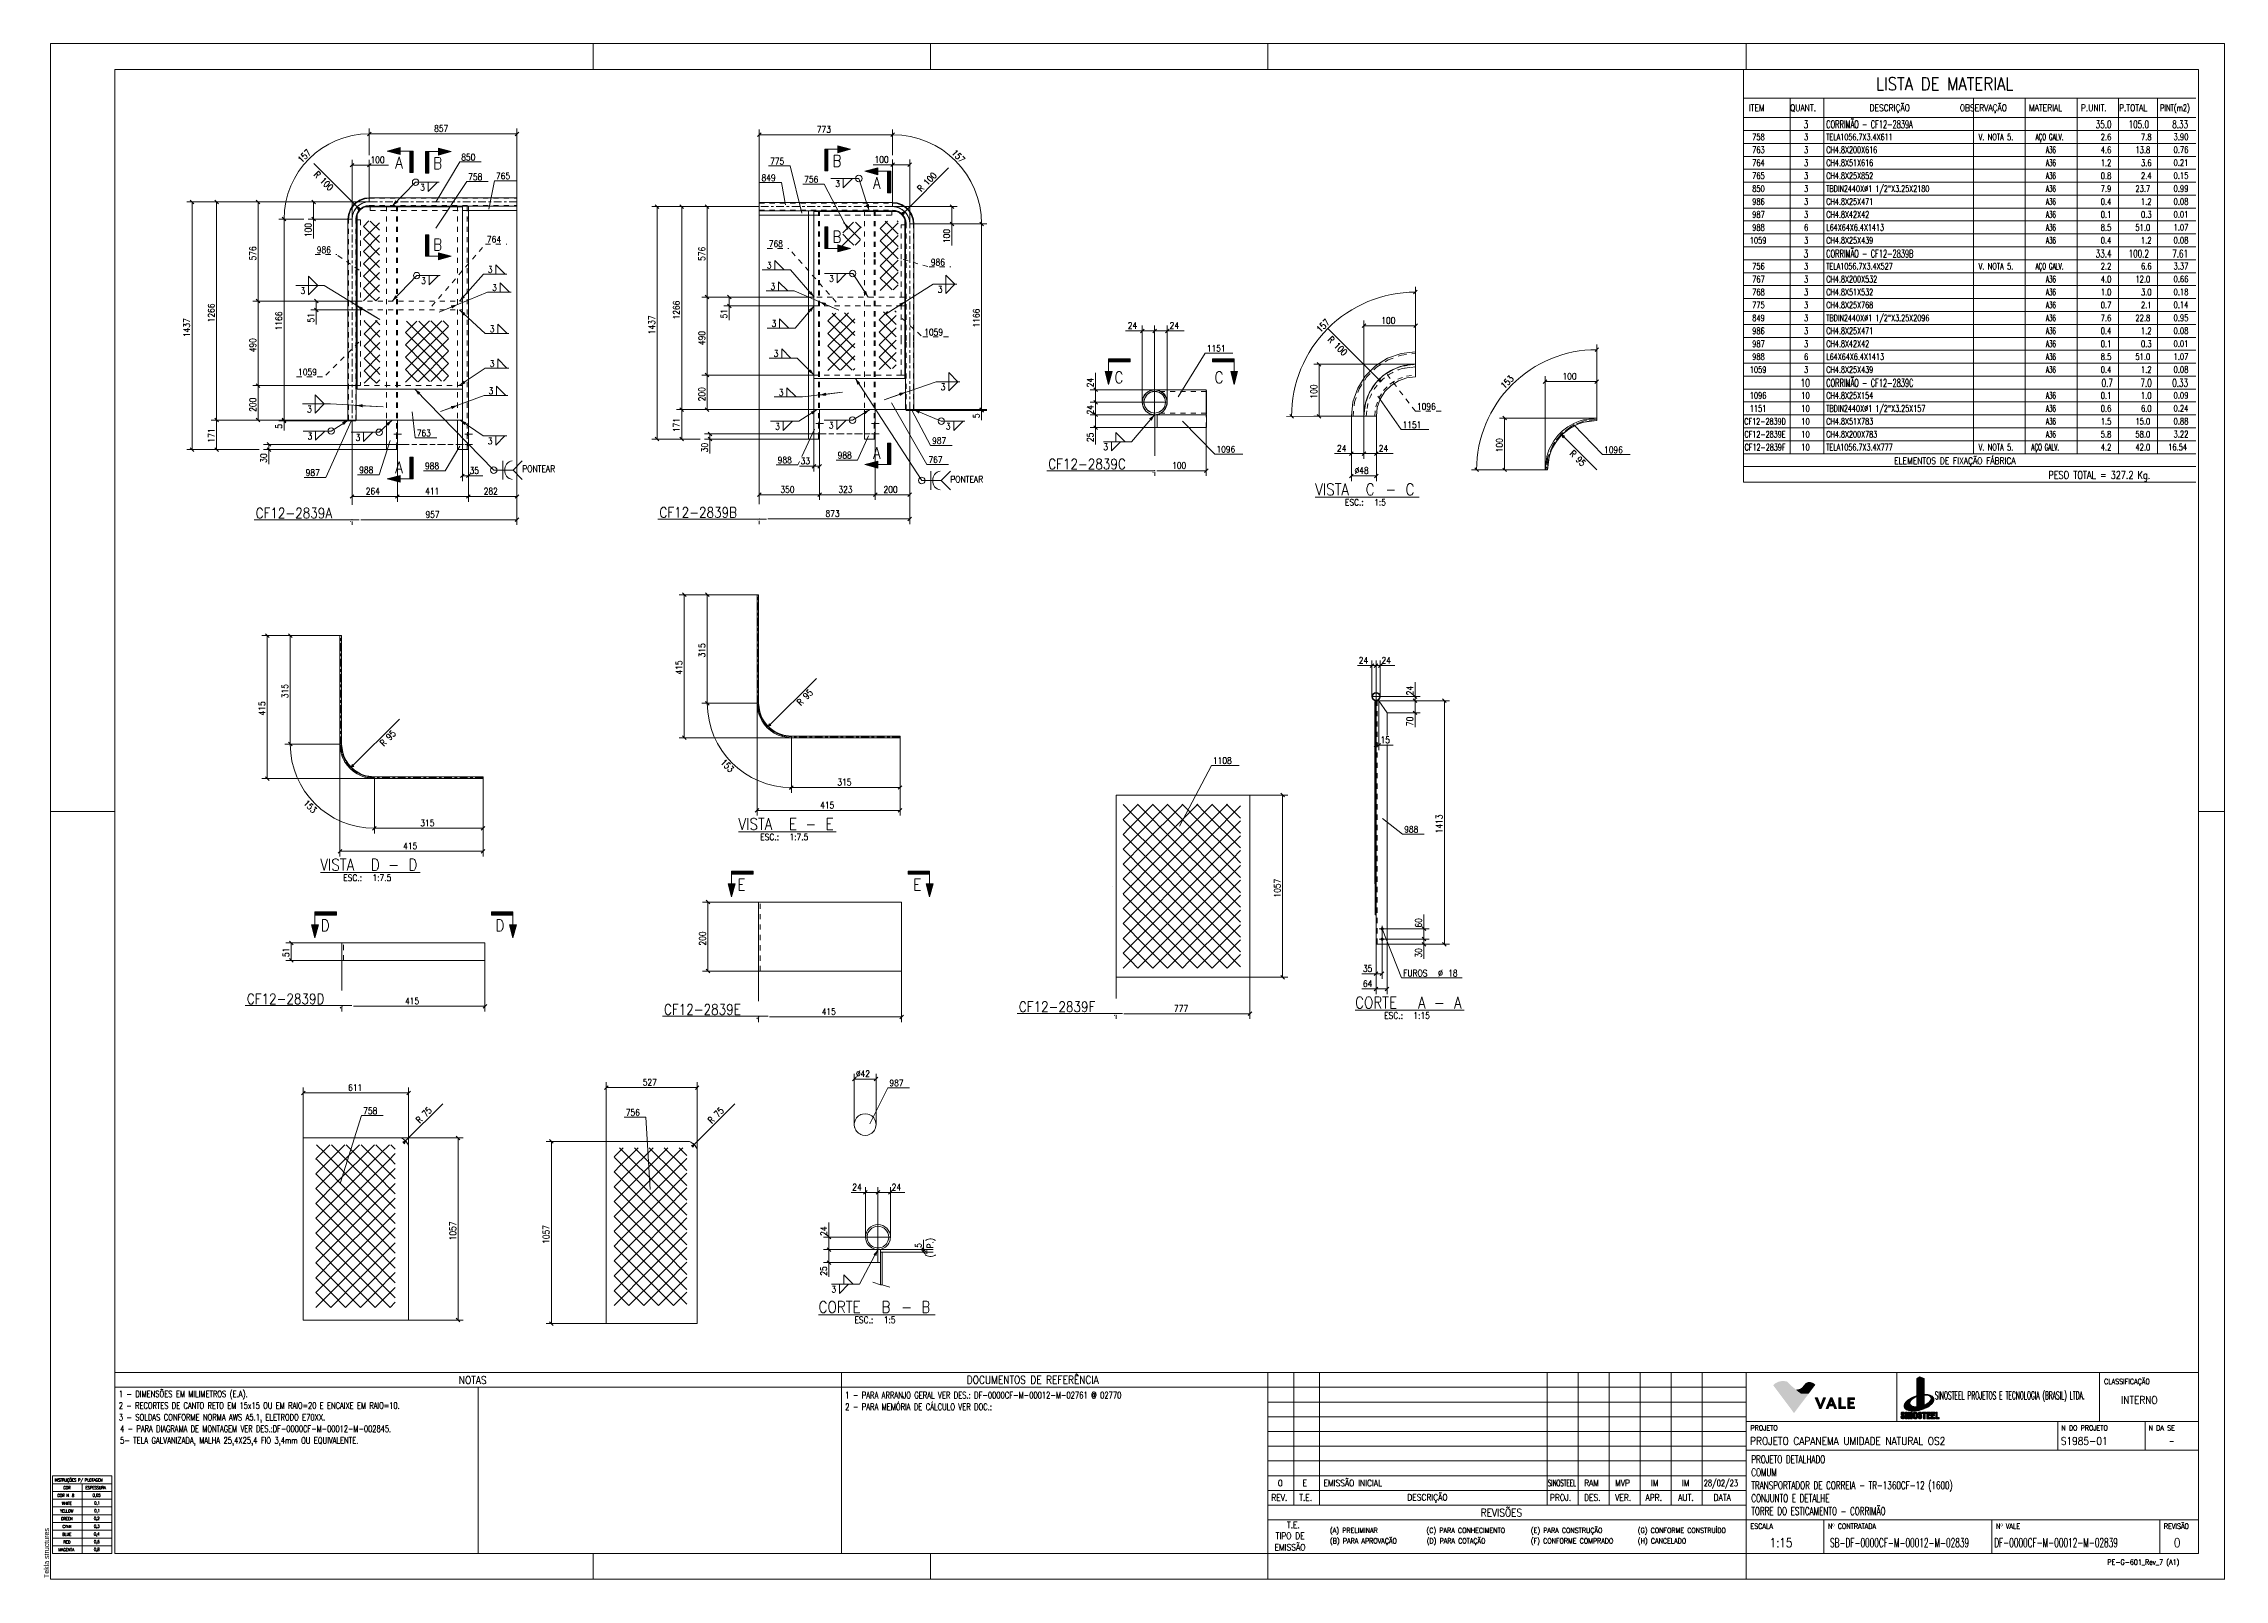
# Model space of a CAD drawing. Header units: millimetres. Extents: x 2 to 846, y 5 to 599.
import ezdxf

# ---------------------------------------------------------------- set-up
doc = ezdxf.new("R2010")
doc.units = ezdxf.units.MM
for name, pattern in [('XKITLINE00', [0]), ('XKITLINE02', [4, 2, -2]), ('XKITLINE03', [6, 3, -1, 1, -1]), ('XKITLINE06', [7, 3, -1, 2, -1])]:
    doc.linetypes.add(name, pattern=pattern)
for name, color, linetype, lineweight in [('Corte', 7, 'Continuous', 0), ('Cota', 4, 'Continuous', 0), ('Folha do desenho', 3, 'Continuous', 0), ('Marca da peça', 2, 'Continuous', 0), ('Marca do parafuso', 4, 'Continuous', 0), ('Objeto gráfico', 3, 'Continuous', 0), ('Outro tipo de objeto', 7, 'Continuous', 0), ('Parafuso', 3, 'Continuous', 0), ('Peça', 2, 'Continuous', 0), ('Solda', 1, 'Continuous', 0), ('Texto', 7, 'Continuous', 0)]:
    doc.layers.add(name, color=color, linetype=linetype, lineweight=lineweight)
doc.styles.add('ARIAL', font='ARIAL.TTF')
doc.styles.add('ROMANS', font='ROMANS__.TTF')
doc.styles.add('SIMPLEX', font='SIMPLEX_.TTF')

msp = doc.modelspace()

# ---------------------------------------------------------------- texts
at = {"layer": 'Folha do desenho', "color": 5, "style": 'ARIAL', "width": 0.85}
msp.add_text('Tekla structures', height=2, rotation=90, dxfattribs=at).set_placement((4.5, 5.5))
at = {"layer": 'Outro tipo de objeto', "color": 5}
for s, height, style, width, p in [('DOCUMENTOS DE REFERÊNCIA', 3, 'SIMPLEX', 0.85, (359.52, 80.68)), ('NOTAS', 3, 'SIMPLEX', 0.85, (163.02, 80.57)), ('PROJETO DETALHADO', 3, 'ROMANS', 0.68, (663, 49.9)), ('TRANSPORTADOR DE CORREIA - TR-1360CF-12 (1600)', 3, 'ROMANS', 0.68, (663, 39.9)), ('COMUM', 3, 'ROMANS', 0.68, (663, 44.9)), ('CONJUNTO E DETALHE', 3, 'ROMANS', 0.68, (663, 34.9)), ('REVISÕES', 3, 'SIMPLEX', 0.85, (558.29, 29.29)), ('TORRE DO ESTICAMENTO - CORRIMÃO', 3, 'ROMANS', 0.68, (663, 29.9)), ('1:15', 3.5, 'ROMANS', 0.85, (670.02, 17.43)), ('SB-DF-0000CF-M-00012-M-02839', 3.5, 'ROMANS', 0.595, (693.44, 17.43)), ('DF-0000CF-M-00012-M-02839', 3.5, 'ROMANS', 0.595, (756.97, 17.46)), ('0', 3.5, 'ROMANS', 0.85, (826.41, 17.43))]:
    msp.add_text(s, height=height, dxfattribs=dict(at, style=style, width=width)).set_placement(p)
at = {"layer": 'Outro tipo de objeto', "color": 3}
for s, height, style, width, p in [('1 - DIMENSÕES EM MILIMETROS (E.A).', 2.5, 'SIMPLEX', 0.765, (31.49, 75.47)), ('1 - PARA ARRANJO GERAL VER DES.: DF-0000CF-M-00012-M-02761 @ 02770', 2.5, 'ROMANS', 0.765, (312.5, 75)), ('CLASSIFICAÇÃO', 2, 'SIMPLEX', 0.85, (799.46, 80.54)), ('2 - RECORTES DE CANTO RETO EM 15x15 OU EM RAIO=20 E ENCAIXE EM RAIO=10.', 2.5, 'SIMPLEX', 0.68, (31.49, 70.97)), ('3 - SOLDAS CONFORME NORMA AWS A5.1, ELETRODO E70XX.', 2.5, 'SIMPLEX', 0.765, (31.49, 66.44)), ('2 - PARA MEMÓRIA DE CÁLCULO VER DOC.: ', 2.5, 'ROMANS', 0.765, (312.5, 70.5)), ('4 - PARA DIAGRAMA DE MONTAGEM VER DES.:DF-0000CF-M-00012-M-002845.', 2.5, 'SIMPLEX', 0.68, (32, 62)), ('5- TELA GALVANIZADA, MALHA 25,4X25,4 FIO 3,4mm OU EQUIVALENTE.', 2.5, 'ROMANS', 0.765, (32, 57.5)), ('PROJETO', 2, 'SIMPLEX', 0.85, (662.66, 62.57)), ('N DO PROJETO', 2, 'SIMPLEX', 0.85, (782.93, 62.57)), ('N DA SE', 2, 'SIMPLEX', 0.85, (816.7, 62.57)), ('0', 2.5, 'ROMANS', 0.85, (479.88, 41)), ('E', 2.5, 'ROMANS', 0.85, (489.38, 41)), ('EMISSÃO INICIAL', 2.5, 'ROMANS', 0.85, (497.5, 41)), ('SINOSTEEL', 2.5, 'ROMANS', 0.51, (584.29, 41)), ('RAM', 2.5, 'ROMANS', 0.85, (598.32, 41)), ('MVP', 2.5, 'ROMANS', 0.85, (610.32, 41)), ('IM', 2.5, 'ROMANS', 0.85, (624.15, 41)), ('IM', 2.5, 'ROMANS', 0.85, (636.15, 41)), ('28/02/23', 2.5, 'ROMANS', 0.68, (644.6, 41)), ('(A) PRELIMINAR', 2, 'SIMPLEX', 0.765, (500.02, 22.95)), ('(C) PARA CONHECIMENTO', 2, 'SIMPLEX', 0.765, (537.36, 22.95)), ('(E) PARA CONSTRUÇÃO', 2, 'SIMPLEX', 0.765, (577.71, 22.95)), ('(G) CONFORME CONSTRUÍDO', 2, 'SIMPLEX', 0.765, (619.09, 22.95)), ('ESCALA', 2, 'SIMPLEX', 0.85, (662.66, 24.57)), ('Nº CONTRATADA', 2, 'SIMPLEX', 0.85, (692.66, 24.57)), ('Nº VALE', 2, 'SIMPLEX', 0.85, (757.68, 24.57)), ('REVISÃO', 2, 'SIMPLEX', 0.85, (822.59, 24.57)), ('(B) PARA APROVAÇÃO', 2, 'SIMPLEX', 0.765, (500.02, 18.89)), ('(D) PARA COTAÇÃO', 2, 'SIMPLEX', 0.765, (537.43, 18.89)), ('(F) CONFORME COMPRADO', 2, 'SIMPLEX', 0.765, (577.71, 18.89)), ('(H) CANCELADO', 2, 'SIMPLEX', 0.765, (619.09, 18.89)), ('PE-G-601_Rev_7 (A1)', 2, 'SIMPLEX', 0.85, (800.75, 10.69))]:
    msp.add_text(s, height=height, dxfattribs=dict(at, style=style, width=width)).set_placement(p)
at = {"layer": 'Outro tipo de objeto', "color": 1}
for s, style, width, p in [('SINOSTEEL PROJETOS E TECNOLOGIA (BRASIL) LTDA.', 'SIMPLEX', 0.450058, (733.98, 74.63)), ('INTERNO', 'SIMPLEX', 0.85, (805.99, 72.85)), ('PROJETO CAPANEMA UMIDADE NATURAL OS2', 'ROMANS', 0.85, (662.52, 57)), ('S1985-01', 'ROMANS', 0.85, (782.74, 57)), ('-', 'ROMANS', 0.51, (824.6, 57))]:
    msp.add_text(s, height=3, dxfattribs=dict(at, style=style, width=width)).set_placement(p)
at = {"layer": 'Outro tipo de objeto', "color": 7, "style": 'ROMANS', "width": 0.765}
for s, height, p in [('INSTRUÇÕES P/ PLOTAGEM', 1.1474, (6.67, 42.84)), ('COR N. 8', 1.147, (7.72, 36.88)), ('WHITE', 1.147, (9.42, 33.88)), ('COR', 1.147, (10.03, 39.88)), ('ESPESSURA', 1.147, (18.58, 39.88)), ('0,05', 1.147, (21.36, 36.99)), ('0,1', 1.147, (22, 33.99)), ('YELLOW', 1.147, (8.76, 30.88)), ('GREEN', 1.147, (9.12, 27.88)), ('CYAN', 1.147, (9.69, 24.88)), ('0,2', 1.147, (21.85, 27.99)), ('0,3', 1.147, (21.85, 24.99)), ('0,1', 1.147, (22, 30.99)), ('MAGENTA', 1.147, (8.14, 15.88)), ('BLUE', 1.147, (9.62, 21.88)), ('RED', 1.147, (10.08, 18.88)), ('0,4', 1.147, (21.83, 21.99)), ('0,6', 1.147, (21.85, 18.99)), ('0,8', 1.147, (21.85, 15.99))]:
    msp.add_text(s, height=height, dxfattribs=at).set_placement(p)
at = {"layer": 'Outro tipo de objeto', "color": 4, "style": 'SIMPLEX', "width": 0.85}
for s, p in [('REV.', (477.31, 35.41)), ('T.E.', (488.09, 35.41)), ('DESCRIÇÃO', (529.94, 35.48)), ('PROJ.', (585.12, 35.41)), ('DES.', (598.31, 35.41)), ('VER.', (610.31, 35.41)), ('APR.', (622.07, 35.41)), ('AUT.', (634.69, 35.41)), ('DATA', (648.42, 35.41)), ('T.E.', (483.34, 24.77)), ('EMISSÃO', (478.58, 16.17)), ('TIPO DE', (479, 20.57))]:
    msp.add_text(s, height=2.5, dxfattribs=at).set_placement(p)

# ---------------------------------------------------------------- blocks, each defined once
blk = doc.blocks.new('*A1')
at = {"layer": 'Peça', "color": 4, "linetype": 'XKITLINE00', "lineweight": 0}
for p, q in [((120.11, 531.13), (120.32, 532.97)), ((120.32, 532.97), (120.93, 534.72)), ((120.93, 534.72), (121.91, 536.29)), ((121.91, 536.29), (123.22, 537.6)), ((123.22, 537.6), (124.79, 538.59)), ((123.33, 531.13), (123.46, 532.25)), ((123.46, 532.25), (123.83, 533.32)), ((123.83, 533.32), (124.43, 534.28)), ((124.43, 534.28), (125.23, 535.08)), ((124.79, 538.59), (126.54, 539.2)), ((125.23, 535.08), (126.19, 535.68)), ((126.19, 535.68), (127.26, 536.06)), ((126.54, 539.2), (128.39, 539.4)), ((127.26, 536.06), (128.39, 536.18)), ((128.39, 539.4), (185.51, 539.4)), ((128.39, 536.18), (128.72, 536.18)), ((185.51, 536.18), (185.51, 539.4)), ((120.11, 453.4), (120.11, 531.13)), ((123.33, 531.13), (123.33, 530.79)), ((120.11, 453.4), (123.33, 453.4))]:
    blk.add_line(p, q, dxfattribs=at)
at = {"layer": 'Peça', "color": 7, "linetype": 'XKITLINE02', "lineweight": 0}
for p, q in [((120.33, 531.13), (120.53, 532.92)), ((120.53, 532.92), (121.12, 534.63)), ((121.12, 534.63), (122.08, 536.15)), ((122.08, 536.15), (123.36, 537.43)), ((123.11, 531.13), (123.24, 532.3)), ((123.24, 532.3), (123.63, 533.42)), ((123.36, 537.43), (124.89, 538.39)), ((123.63, 533.42), (124.26, 534.42)), ((124.26, 534.42), (125.1, 535.25)), ((124.89, 538.39), (126.59, 538.99)), ((125.1, 535.25), (126.1, 535.88)), ((126.1, 535.88), (127.21, 536.27)), ((126.59, 538.99), (128.39, 539.19)), ((127.21, 536.27), (128.39, 536.4)), ((128.39, 539.19), (185.51, 539.19)), ((128.39, 536.4), (185.51, 536.4)), ((128.72, 536.18), (185.51, 536.18)), ((120.33, 453.4), (120.33, 531.13)), ((123.11, 453.4), (123.11, 531.13)), ((123.33, 530.79), (123.33, 453.4))]:
    blk.add_line(p, q, dxfattribs=at)
at = {"layer": 'Peça', "color": 7, "linetype": 'XKITLINE03', "lineweight": 0}
for p, q in [((121.89, 532.61), (121.72, 531.13)), ((122.38, 534.02), (121.89, 532.61)), ((123.17, 535.28), (122.38, 534.02)), ((124.23, 536.34), (123.17, 535.28)), ((125.49, 537.13), (124.23, 536.34)), ((126.9, 537.63), (125.49, 537.13)), ((128.39, 537.79), (126.9, 537.63)), ((185.51, 537.79), (128.39, 537.79)), ((121.72, 531.13), (121.72, 453.4))]:
    blk.add_line(p, q, dxfattribs=at)
blk = doc.blocks.new('*A2')
at = {"layer": 'Peça', "color": 7, "linetype": 'XKITLINE02', "lineweight": 0}
for p, q in [((135.05, 536.18), (139.29, 536.18)), ((135.05, 536.18), (135.05, 453.4)), ((138.86, 536.18), (138.86, 441.98)), ((138.86, 531.52), (139.29, 531.52)), ((139.29, 536.18), (139.29, 453.4))]:
    blk.add_line(p, q, dxfattribs=at)
at = {"layer": 'Peça', "color": 4, "linetype": 'XKITLINE00', "lineweight": 0}
for p, q in [((135.05, 453.4), (135.05, 441.98)), ((139.29, 441.98), (139.29, 453.4)), ((135.05, 441.98), (139.29, 441.98))]:
    blk.add_line(p, q, dxfattribs=at)
blk = doc.blocks.new('*A3')
at = {"layer": 'Peça', "color": 4, "linetype": 'XKITLINE00', "lineweight": 0}
for p, q in [((185.51, 536.18), (128.72, 536.18)), ((128.72, 536.18), (128.72, 535.85)), ((185.51, 534.52), (164.39, 534.52)), ((185.51, 536.18), (185.51, 534.52))]:
    blk.add_line(p, q, dxfattribs=at)
at = {"layer": 'Peça', "color": 7, "linetype": 'XKITLINE02', "lineweight": 0}
for p, q in [((128.72, 535.85), (128.72, 534.52)), ((128.72, 534.52), (164.39, 534.52))]:
    blk.add_line(p, q, dxfattribs=at)
blk = doc.blocks.new('*A4')
at = {"layer": 'Peça', "color": 4, "linetype": 'XKITLINE00', "lineweight": 0}
for p, q in [((123.33, 499.4), (123.66, 499.4)), ((123.33, 499.4), (123.33, 496)), ((123.33, 496), (123.66, 496))]:
    blk.add_line(p, q, dxfattribs=at)
at = {"layer": 'Peça', "color": 7, "linetype": 'XKITLINE02', "lineweight": 0}
for p, q in [((123.66, 499.4), (164.39, 499.4)), ((164.39, 499.4), (164.39, 496)), ((123.66, 496), (164.39, 496))]:
    blk.add_line(p, q, dxfattribs=at)
blk = doc.blocks.new('*A5')
at = {"layer": 'Peça', "color": 4, "linetype": 'XKITLINE00', "lineweight": 0}
for p, q in [((123.66, 532.84), (124.15, 533.83)), ((123.66, 465.4), (123.66, 532.84)), ((124.83, 534.68), (124.15, 533.83)), ((125.69, 535.37), (124.83, 534.68)), ((126.67, 535.85), (125.69, 535.37)), ((126.67, 535.85), (164.39, 535.85)), ((164.39, 535.85), (164.39, 465.4)), ((123.66, 465.4), (164.39, 465.4))]:
    blk.add_line(p, q, dxfattribs=at)
at = {"layer": 'Peça', "color": 7, "linetype": 'XKITLINE02', "lineweight": 0}
for p, q in [((124.15, 533.83), (124.83, 534.68)), ((124.83, 534.68), (125.69, 535.37))]:
    blk.add_line(p, q, dxfattribs=at)
blk = doc.blocks.new('*A6')
at = {"layer": 'Peça', "color": 4, "linetype": 'XKITLINE00', "lineweight": 0}
for p, q in [((123.33, 466.74), (123.66, 466.74)), ((123.33, 453.4), (123.33, 466.74)), ((164.39, 465.4), (164.39, 453.4)), ((123.33, 453.4), (164.39, 453.4))]:
    blk.add_line(p, q, dxfattribs=at)
at = {"layer": 'Peça', "color": 7, "linetype": 'XKITLINE02', "lineweight": 0}
for p, q in [((164.39, 466.74), (123.66, 466.74)), ((164.39, 465.4), (164.39, 466.74))]:
    blk.add_line(p, q, dxfattribs=at)
blk = doc.blocks.new('*A7')
at = {"layer": 'Peça', "color": 4, "linetype": 'XKITLINE00', "lineweight": 0}
for p, q in [((123.33, 530.79), (123.66, 530.79)), ((123.33, 530.79), (123.33, 499.4)), ((123.33, 499.4), (123.66, 499.4))]:
    blk.add_line(p, q, dxfattribs=at)
at = {"layer": 'Peça', "color": 7, "linetype": 'XKITLINE02', "lineweight": 0}
for p, q in [((123.66, 530.79), (125, 530.79)), ((125, 530.79), (125, 499.4)), ((123.66, 499.4), (125, 499.4))]:
    blk.add_line(p, q, dxfattribs=at)
blk = doc.blocks.new('*A8')
at = {"layer": 'Peça', "color": 4, "linetype": 'XKITLINE00', "lineweight": 0}
for p, q in [((123.33, 496), (123.66, 496)), ((123.33, 496), (123.33, 466.74)), ((123.33, 466.74), (123.66, 466.74))]:
    blk.add_line(p, q, dxfattribs=at)
at = {"layer": 'Peça', "color": 7, "linetype": 'XKITLINE02', "lineweight": 0}
for p, q in [((123.66, 496), (125, 496)), ((125, 496), (125, 466.74)), ((123.66, 466.74), (125, 466.74))]:
    blk.add_line(p, q, dxfattribs=at)
blk = doc.blocks.new('*A9')
at = {"layer": 'Peça', "color": 4, "linetype": 'XKITLINE00', "lineweight": 0}
for p, q in [((120.32, 453.09), (120.32, 453.4)), ((123.07, 453.09), (120.32, 453.09)), ((121.72, 453.4), (121.72, 453.09)), ((123.12, 453.09), (123.07, 453.09)), ((123.12, 453.09), (123.12, 453.4))]:
    blk.add_line(p, q, dxfattribs=at)
at = {"layer": 'Peça', "color": 7, "linetype": 'XKITLINE02', "lineweight": 0}
for p, q in [((120.32, 453.4), (123.12, 453.4)), ((123.07, 453.09), (123.12, 453.09))]:
    blk.add_line(p, q, dxfattribs=at)
blk = doc.blocks.new('*A10')
at = {"layer": 'Parafuso'}
for points in [[(166.72, 447.38), (166.3, 447.38), (166.3, 448.58), (166.72, 448.58)], [(166.72, 443.38), (166.3, 443.38), (166.3, 444.58), (166.72, 444.58)]]:
    blk.add_hatch(color=7, dxfattribs=at).paths.add_polyline_path(points, flags=17)
at = {"layer": 'Parafuso', "color": 7, "linetype": 'XKITLINE00', "lineweight": 0}
for p, q in [((165.29, 447.98), (168.26, 447.98)), ((166.3, 448.58), (166.72, 448.58)), ((166.3, 447.38), (166.72, 447.38)), ((165.29, 443.98), (168.26, 443.98)), ((166.3, 444.58), (166.72, 444.58)), ((166.3, 443.38), (166.72, 443.38))]:
    blk.add_line(p, q, dxfattribs=at)
blk = doc.blocks.new('*A11')
at = {"layer": 'Peça', "color": 7, "linetype": 'XKITLINE02', "lineweight": 0}
for p, q in [((162.49, 536.18), (166.72, 536.18)), ((162.49, 536.18), (162.49, 453.4)), ((166.3, 536.18), (166.3, 441.98)), ((166.3, 531.52), (166.72, 531.52)), ((166.72, 536.18), (166.72, 534.52))]:
    blk.add_line(p, q, dxfattribs=at)
at = {"layer": 'Peça', "color": 4, "linetype": 'XKITLINE00', "lineweight": 0}
for p, q in [((166.72, 441.98), (166.72, 534.52)), ((162.49, 453.4), (162.49, 441.98)), ((162.49, 441.98), (166.72, 441.98))]:
    blk.add_line(p, q, dxfattribs=at)
blk = doc.blocks.new('*A12')
at = {"layer": 'Parafuso'}
for points in [[(139.29, 447.38), (138.86, 447.38), (138.86, 448.58), (139.29, 448.58)], [(139.29, 443.38), (138.86, 443.38), (138.86, 444.58), (139.29, 444.58)]]:
    blk.add_hatch(color=7, dxfattribs=at).paths.add_polyline_path(points, flags=17)
at = {"layer": 'Parafuso', "color": 7, "linetype": 'XKITLINE00', "lineweight": 0}
for p, q in [((137.86, 447.98), (140.82, 447.98)), ((138.86, 448.58), (139.29, 448.58)), ((138.86, 447.38), (139.29, 447.38)), ((137.86, 443.98), (140.82, 443.98)), ((138.86, 444.58), (139.29, 444.58)), ((138.86, 443.38), (139.29, 443.38))]:
    blk.add_line(p, q, dxfattribs=at)
blk = doc.blocks.new('*A13')
at = {"layer": 'Peça', "color": 4, "linetype": 'XKITLINE00', "lineweight": 0}
for p, q in [((102.85, 105.3), (102.85, 175.75)), ((102.85, 175.75), (140.57, 175.75)), ((141.55, 175.26), (140.57, 175.75)), ((142.41, 174.58), (141.55, 175.26)), ((143.09, 173.72), (142.41, 174.58)), ((143.09, 173.72), (143.58, 172.74)), ((143.58, 105.3), (143.58, 172.74)), ((143.58, 105.3), (102.85, 105.3))]:
    blk.add_line(p, q, dxfattribs=at)
at = {"layer": 'Peça', "color": 7, "linetype": 'XKITLINE02', "lineweight": 0}
for p, q in [((141.55, 175.26), (142.41, 174.58)), ((142.41, 174.58), (143.09, 173.72))]:
    blk.add_line(p, q, dxfattribs=at)
blk = doc.blocks.new('*A14')
at = {"layer": 'Parafuso'}
for points in [[(302.14, 452.65), (302.56, 452.65), (302.56, 451.45), (302.14, 451.45)], [(302.14, 448.65), (302.56, 448.65), (302.56, 447.45), (302.14, 447.45)]]:
    blk.add_hatch(color=7, dxfattribs=at).paths.add_polyline_path(points, flags=17)
at = {"layer": 'Parafuso', "color": 7, "linetype": 'XKITLINE00', "lineweight": 0}
for p, q in [((301.14, 452.05), (304.1, 452.05)), ((301.14, 448.05), (304.1, 448.05)), ((302.14, 452.65), (302.56, 452.65)), ((302.14, 451.45), (302.56, 451.45)), ((302.14, 448.65), (302.56, 448.65)), ((302.14, 447.45), (302.56, 447.45))]:
    blk.add_line(p, q, dxfattribs=at)
blk = doc.blocks.new('*A15')
at = {"layer": 'Peça', "color": 4, "linetype": 'XKITLINE00', "lineweight": 0}
for p, q in [((336.06, 457.15), (336.06, 457.47)), ((338.81, 457.15), (336.06, 457.15)), ((337.46, 457.47), (337.46, 457.15)), ((338.86, 457.15), (338.81, 457.15)), ((338.86, 457.15), (338.86, 457.47))]:
    blk.add_line(p, q, dxfattribs=at)
at = {"layer": 'Peça', "color": 7, "linetype": 'XKITLINE02', "lineweight": 0}
for p, q in [((336.06, 457.47), (338.86, 457.47)), ((338.81, 457.15), (338.86, 457.15))]:
    blk.add_line(p, q, dxfattribs=at)
blk = doc.blocks.new('*A16')
at = {"layer": 'Peça', "color": 7, "linetype": 'XKITLINE02', "lineweight": 0}
for p, q in [((319.9, 534.35), (324.13, 534.35)), ((319.9, 534.35), (319.9, 515.62)), ((323.71, 534.35), (323.71, 515.62)), ((324.13, 534.35), (324.13, 515.62)), ((323.71, 529.68), (324.13, 529.68)), ((319.9, 515.52), (319.9, 484.23)), ((323.71, 515.52), (323.71, 484.23)), ((324.13, 515.52), (324.13, 484.23)), ((319.9, 484.13), (319.9, 457.47)), ((323.71, 484.13), (323.71, 446.05)), ((324.13, 484.13), (324.13, 457.47))]:
    blk.add_line(p, q, dxfattribs=at)
at = {"layer": 'Peça', "color": 4, "linetype": 'XKITLINE00', "lineweight": 0}
for p, q in [((319.9, 457.47), (319.9, 446.05)), ((324.13, 446.05), (324.13, 457.47)), ((319.9, 446.05), (324.13, 446.05))]:
    blk.add_line(p, q, dxfattribs=at)
blk = doc.blocks.new('*A17')
at = {"layer": 'Peça', "color": 7, "linetype": 'XKITLINE02', "lineweight": 0}
for p, q in [((300.36, 469.47), (300.36, 470.8)), ((300.36, 470.8), (335.52, 470.8))]:
    blk.add_line(p, q, dxfattribs=at)
at = {"layer": 'Peça', "color": 4, "linetype": 'XKITLINE00', "lineweight": 0}
for p, q in [((300.36, 469.47), (300.36, 457.47)), ((335.52, 470.8), (335.85, 470.8)), ((335.85, 470.8), (335.85, 457.47)), ((300.36, 457.47), (335.85, 457.47))]:
    blk.add_line(p, q, dxfattribs=at)
blk = doc.blocks.new('*A18')
at = {"layer": 'Peça', "color": 4, "linetype": 'XKITLINE00', "lineweight": 0}
for p, q in [((300.36, 534.01), (332.51, 534.01)), ((300.36, 515.62), (300.36, 534.01)), ((332.51, 534.01), (333.49, 533.53)), ((334.35, 532.84), (333.49, 533.53)), ((335.03, 531.99), (334.35, 532.84)), ((335.52, 531), (335.03, 531.99)), ((335.52, 515.62), (335.52, 531)), ((300.36, 484.23), (300.36, 515.52)), ((335.52, 484.23), (335.52, 515.52)), ((300.36, 469.47), (300.36, 484.13)), ((335.52, 469.47), (335.52, 484.13)), ((335.52, 469.47), (300.36, 469.47))]:
    blk.add_line(p, q, dxfattribs=at)
at = {"layer": 'Peça', "color": 7, "linetype": 'XKITLINE02', "lineweight": 0}
for p, q in [((333.49, 533.53), (334.35, 532.84)), ((334.35, 532.84), (335.03, 531.99))]:
    blk.add_line(p, q, dxfattribs=at)
blk = doc.blocks.new('*A19')
at = {"layer": 'Peça', "color": 7, "linetype": 'XKITLINE02', "lineweight": 0}
for p, q in [((335.52, 500.97), (300.36, 500.97)), ((300.36, 500.97), (300.36, 497.57)), ((300.36, 497.57), (335.52, 497.57))]:
    blk.add_line(p, q, dxfattribs=at)
at = {"layer": 'Peça', "color": 4, "linetype": 'XKITLINE00', "lineweight": 0}
for p, q in [((335.52, 500.97), (335.85, 500.97)), ((335.85, 500.97), (335.85, 497.57)), ((335.52, 497.57), (335.85, 497.57))]:
    blk.add_line(p, q, dxfattribs=at)
blk = doc.blocks.new('*A20')
at = {"layer": 'Peça', "color": 4, "linetype": 'XKITLINE00', "lineweight": 0}
for p, q in [((330.46, 534.35), (279.23, 534.35)), ((279.23, 534.35), (279.23, 532.68)), ((279.23, 532.68), (300.36, 532.68)), ((330.46, 534.35), (330.46, 534.01))]:
    blk.add_line(p, q, dxfattribs=at)
at = {"layer": 'Peça', "color": 7, "linetype": 'XKITLINE02', "lineweight": 0}
for p in [(300.36, 532.68), (330.46, 534.01)]:
    blk.add_line(p, (330.46, 532.68), dxfattribs=at)
blk = doc.blocks.new('*A21')
at = {"layer": 'Peça', "color": 4, "linetype": 'XKITLINE00', "lineweight": 0}
for p, q in [((279.24, 537.57), (330.8, 537.57)), ((279.24, 537.57), (279.24, 534.35)), ((330.46, 534.35), (330.8, 534.35)), ((330.8, 537.57), (332.64, 537.36)), ((330.8, 534.35), (331.92, 534.22)), ((331.92, 534.22), (332.99, 533.84)), ((332.64, 537.36), (334.39, 536.75)), ((332.99, 533.84), (333.95, 533.24)), ((333.95, 533.24), (334.75, 532.44)), ((334.39, 536.75), (335.96, 535.76)), ((335.35, 531.48), (334.75, 532.44)), ((335.73, 530.41), (335.35, 531.48)), ((335.96, 535.76), (337.27, 534.45)), ((338.25, 532.88), (337.27, 534.45)), ((338.86, 531.13), (338.25, 532.88)), ((335.85, 529.29), (335.73, 530.41)), ((335.85, 529.29), (335.85, 528.96)), ((339.07, 529.29), (338.86, 531.13)), ((339.07, 515.62), (339.07, 529.29)), ((339.07, 484.23), (339.07, 515.52)), ((339.07, 457.47), (339.07, 484.13)), ((335.85, 457.47), (339.07, 457.47))]:
    blk.add_line(p, q, dxfattribs=at)
at = {"layer": 'Peça', "color": 7, "linetype": 'XKITLINE02', "lineweight": 0}
for p, q in [((279.24, 537.35), (330.8, 537.35)), ((279.24, 534.56), (330.8, 534.56)), ((279.24, 534.35), (330.46, 534.35)), ((330.8, 537.35), (332.59, 537.15)), ((330.8, 534.56), (331.97, 534.43)), ((331.97, 534.43), (333.08, 534.04)), ((332.59, 537.15), (334.29, 536.55)), ((333.08, 534.04), (334.08, 533.41)), ((334.08, 533.41), (334.92, 532.58)), ((334.29, 536.55), (335.82, 535.59)), ((335.55, 531.58), (334.92, 532.58)), ((335.94, 530.46), (335.55, 531.58)), ((335.82, 535.59), (337.1, 534.31)), ((338.06, 532.79), (337.1, 534.31)), ((338.65, 531.08), (338.06, 532.79)), ((335.85, 528.96), (335.85, 515.62)), ((336.07, 529.29), (335.94, 530.46)), ((336.07, 515.62), (336.07, 529.29)), ((338.86, 529.29), (338.65, 531.08)), ((338.86, 515.62), (338.86, 529.29)), ((335.85, 515.52), (335.85, 484.23)), ((336.07, 484.23), (336.07, 515.52)), ((338.86, 484.23), (338.86, 515.52)), ((335.85, 484.13), (335.85, 457.47)), ((336.07, 457.47), (336.07, 484.13)), ((338.86, 457.47), (338.86, 484.13))]:
    blk.add_line(p, q, dxfattribs=at)
at = {"layer": 'Peça', "color": 7, "linetype": 'XKITLINE03', "lineweight": 0}
for p, q in [((330.8, 535.96), (279.24, 535.96)), ((332.28, 535.79), (330.8, 535.96)), ((333.69, 535.29), (332.28, 535.79)), ((334.95, 534.5), (333.69, 535.29)), ((336.01, 533.45), (334.95, 534.5)), ((336.8, 532.18), (336.01, 533.45)), ((337.3, 530.77), (336.8, 532.18)), ((337.46, 529.29), (337.3, 530.77)), ((337.46, 515.62), (337.46, 529.29)), ((337.46, 484.23), (337.46, 515.52)), ((337.46, 457.47), (337.46, 484.13))]:
    blk.add_line(p, q, dxfattribs=at)
blk = doc.blocks.new('*A22')
at = {"layer": 'Peça', "color": 7, "linetype": 'XKITLINE02', "lineweight": 0}
for p, q in [((334.19, 515.62), (334.19, 528.96)), ((335.52, 528.96), (334.19, 528.96)), ((334.19, 500.97), (334.19, 515.52)), ((335.52, 500.97), (334.19, 500.97))]:
    blk.add_line(p, q, dxfattribs=at)
at = {"layer": 'Peça', "color": 4, "linetype": 'XKITLINE00', "lineweight": 0}
for p, q in [((335.85, 528.96), (335.52, 528.96)), ((335.85, 515.62), (335.85, 528.96)), ((335.85, 500.97), (335.85, 515.52)), ((335.85, 500.97), (335.52, 500.97))]:
    blk.add_line(p, q, dxfattribs=at)
blk = doc.blocks.new('*A23')
at = {"layer": 'Peça', "color": 7, "linetype": 'XKITLINE02', "lineweight": 0}
for p, q in [((334.19, 484.23), (334.19, 497.57)), ((335.52, 497.57), (334.19, 497.57)), ((334.19, 470.8), (334.19, 484.13)), ((335.52, 470.8), (334.19, 470.8))]:
    blk.add_line(p, q, dxfattribs=at)
at = {"layer": 'Peça', "color": 4, "linetype": 'XKITLINE00', "lineweight": 0}
for p, q in [((335.85, 497.57), (335.52, 497.57)), ((335.85, 484.23), (335.85, 497.57)), ((335.85, 470.8), (335.85, 484.13)), ((335.85, 470.8), (335.52, 470.8))]:
    blk.add_line(p, q, dxfattribs=at)
blk = doc.blocks.new('*A24')
at = {"layer": 'Parafuso'}
for points in [[(323.71, 452.65), (324.13, 452.65), (324.13, 451.45), (323.71, 451.45)], [(323.71, 448.65), (324.13, 448.65), (324.13, 447.45), (323.71, 447.45)]]:
    blk.add_hatch(color=7, dxfattribs=at).paths.add_polyline_path(points, flags=17)
at = {"layer": 'Parafuso', "color": 7, "linetype": 'XKITLINE00', "lineweight": 0}
for p, q in [((322.7, 452.05), (325.67, 452.05)), ((322.7, 448.05), (325.67, 448.05)), ((323.71, 452.65), (324.13, 452.65)), ((323.71, 451.45), (324.13, 451.45)), ((323.71, 448.65), (324.13, 448.65)), ((323.71, 447.45), (324.13, 447.45))]:
    blk.add_line(p, q, dxfattribs=at)
blk = doc.blocks.new('*A25')
at = {"layer": 'Peça', "color": 7, "linetype": 'XKITLINE02', "lineweight": 0}
for p, q in [((298.33, 534.35), (302.56, 534.35)), ((298.33, 534.35), (298.33, 532.68)), ((302.14, 534.35), (302.14, 515.62)), ((302.56, 534.35), (302.56, 515.62)), ((302.14, 529.68), (302.56, 529.68)), ((302.14, 515.52), (302.14, 484.23)), ((302.56, 515.52), (302.56, 484.23)), ((302.14, 484.13), (302.14, 446.05)), ((302.56, 484.13), (302.56, 457.47))]:
    blk.add_line(p, q, dxfattribs=at)
at = {"layer": 'Peça', "color": 4, "linetype": 'XKITLINE00', "lineweight": 0}
for p, q in [((298.33, 532.68), (298.33, 515.62)), ((298.33, 515.52), (298.33, 484.23)), ((298.33, 484.13), (298.33, 446.05)), ((302.56, 446.05), (302.56, 457.47)), ((298.33, 446.05), (302.56, 446.05))]:
    blk.add_line(p, q, dxfattribs=at)
blk = doc.blocks.new('*A26')
at = {"layer": 'Parafuso'}
for points in [[(520.23, 257.23), (520.26, 257.23), (520.28, 257.22), (520.31, 257.22), (520.34, 257.21), (520.37, 257.2), (520.4, 257.19), (520.43, 257.18), (520.45, 257.17), (520.48, 257.16), (520.5, 257.14), (520.53, 257.13), (520.55, 257.11), (520.58, 257.09), (520.6, 257.07), (520.62, 257.05), (520.64, 257.03), (520.66, 257.01), (520.68, 256.99), (520.7, 256.96), (520.71, 256.94), (520.73, 256.91), (520.74, 256.89), (520.75, 256.86), (520.76, 256.83), (520.77, 256.8), (520.78, 256.78), (520.78, 256.75), (520.79, 256.72), (520.79, 256.69), (520.8, 256.66), (520.8, 256.63), (520.8, 256.6), (520.79, 256.57), (520.79, 256.54), (520.78, 256.51), (520.78, 256.48), (520.77, 256.46), (520.76, 256.43), (520.75, 256.4), (520.74, 256.37), (520.73, 256.35), (520.71, 256.32), (520.7, 256.3), (520.68, 256.27), (520.66, 256.25), (520.64, 256.23), (520.62, 256.21), (520.6, 256.19), (520.58, 256.17), (520.55, 256.15), (520.53, 256.13), (520.5, 256.11), (520.48, 256.1), (520.45, 256.09), (520.43, 256.08), (520.4, 256.06), (520.37, 256.06), (520.34, 256.05), (520.31, 256.04), (520.28, 256.04), (520.26, 256.03), (520.23, 256.03), (520.2, 256.03), (520.17, 256.03), (520.14, 256.03), (520.11, 256.04), (520.08, 256.04), (520.05, 256.05), (520.02, 256.06), (519.99, 256.06), (519.97, 256.08), (519.94, 256.09), (519.91, 256.1), (519.89, 256.11), (519.86, 256.13), (519.84, 256.15), (519.82, 256.17), (519.79, 256.19), (519.77, 256.21), (519.75, 256.23), (519.73, 256.25), (519.71, 256.27), (519.7, 256.3), (519.68, 256.32), (519.67, 256.35), (519.65, 256.37), (519.64, 256.4), (519.63, 256.43), (519.62, 256.46), (519.61, 256.48), (519.61, 256.51), (519.6, 256.54), (519.6, 256.57), (519.6, 256.6), (519.6, 256.63), (519.6, 256.66), (519.6, 256.69), (519.6, 256.72), (519.61, 256.75), (519.61, 256.78), (519.62, 256.8), (519.63, 256.83), (519.64, 256.86), (519.65, 256.89), (519.67, 256.91), (519.68, 256.94), (519.7, 256.96), (519.71, 256.99), (519.73, 257.01), (519.75, 257.03), (519.77, 257.05), (519.79, 257.07), (519.82, 257.09), (519.84, 257.11), (519.86, 257.13), (519.89, 257.14), (519.91, 257.16), (519.94, 257.17), (519.97, 257.18), (519.99, 257.19), (520.02, 257.2), (520.05, 257.21), (520.08, 257.22), (520.11, 257.22), (520.14, 257.23), (520.17, 257.23), (520.2, 257.23)], [(520.23, 253.23), (520.26, 253.23), (520.28, 253.22), (520.31, 253.22), (520.34, 253.21), (520.37, 253.2), (520.4, 253.19), (520.43, 253.18), (520.45, 253.17), (520.48, 253.16), (520.5, 253.14), (520.53, 253.13), (520.55, 253.11), (520.58, 253.09), (520.6, 253.07), (520.62, 253.05), (520.64, 253.03), (520.66, 253.01), (520.68, 252.99), (520.7, 252.96), (520.71, 252.94), (520.73, 252.91), (520.74, 252.89), (520.75, 252.86), (520.76, 252.83), (520.77, 252.8), (520.78, 252.78), (520.78, 252.75), (520.79, 252.72), (520.79, 252.69), (520.8, 252.66), (520.8, 252.63), (520.8, 252.6), (520.79, 252.57), (520.79, 252.54), (520.78, 252.51), (520.78, 252.48), (520.77, 252.46), (520.76, 252.43), (520.75, 252.4), (520.74, 252.37), (520.73, 252.35), (520.71, 252.32), (520.7, 252.3), (520.68, 252.27), (520.66, 252.25), (520.64, 252.23), (520.62, 252.21), (520.6, 252.19), (520.58, 252.17), (520.55, 252.15), (520.53, 252.13), (520.5, 252.11), (520.48, 252.1), (520.45, 252.09), (520.43, 252.08), (520.4, 252.06), (520.37, 252.06), (520.34, 252.05), (520.31, 252.04), (520.28, 252.04), (520.26, 252.03), (520.23, 252.03), (520.2, 252.03), (520.17, 252.03), (520.14, 252.03), (520.11, 252.04), (520.08, 252.04), (520.05, 252.05), (520.02, 252.06), (519.99, 252.06), (519.97, 252.08), (519.94, 252.09), (519.91, 252.1), (519.89, 252.11), (519.86, 252.13), (519.84, 252.15), (519.82, 252.17), (519.79, 252.19), (519.77, 252.21), (519.75, 252.23), (519.73, 252.25), (519.71, 252.27), (519.7, 252.3), (519.68, 252.32), (519.67, 252.35), (519.65, 252.37), (519.64, 252.4), (519.63, 252.43), (519.62, 252.46), (519.61, 252.48), (519.61, 252.51), (519.6, 252.54), (519.6, 252.57), (519.6, 252.6), (519.6, 252.63), (519.6, 252.66), (519.6, 252.69), (519.6, 252.72), (519.61, 252.75), (519.61, 252.78), (519.62, 252.8), (519.63, 252.83), (519.64, 252.86), (519.65, 252.89), (519.67, 252.91), (519.68, 252.94), (519.7, 252.96), (519.71, 252.99), (519.73, 253.01), (519.75, 253.03), (519.77, 253.05), (519.79, 253.07), (519.82, 253.09), (519.84, 253.11), (519.86, 253.13), (519.89, 253.14), (519.91, 253.16), (519.94, 253.17), (519.97, 253.18), (519.99, 253.19), (520.02, 253.2), (520.05, 253.21), (520.08, 253.22), (520.11, 253.22), (520.14, 253.23), (520.17, 253.23), (520.2, 253.23)]]:
    blk.add_hatch(color=7, dxfattribs=at).paths.add_polyline_path(points, flags=17)
at = {"layer": 'Parafuso', "color": 7, "linetype": 'XKITLINE00', "lineweight": 0}
for p, q in [((519, 256.63), (521.4, 256.63)), ((520.2, 257.83), (520.2, 255.43)), ((520.2, 253.83), (520.2, 251.43)), ((519, 252.63), (521.4, 252.63))]:
    blk.add_line(p, q, dxfattribs=at)
blk = doc.blocks.new('*A27')
at = {"layer": 'Peça', "color": 4, "linetype": 'XKITLINE00', "lineweight": 0}
for p, q in [((517.86, 344.83), (518.86, 344.83)), ((517.86, 344.83), (517.86, 275.38)), ((518.86, 344.83), (522.1, 340.16)), ((522.1, 340.16), (522.1, 331.46)), ((522.1, 327.96), (522.1, 250.63)), ((517.86, 262.05), (517.86, 250.63)), ((522.1, 250.63), (517.86, 250.63))]:
    blk.add_line(p, q, dxfattribs=at)
at = {"layer": 'Peça', "color": 7, "linetype": 'XKITLINE02', "lineweight": 0}
for p, q in [((518.29, 344.83), (518.29, 250.63)), ((517.86, 275.38), (517.86, 262.05))]:
    blk.add_line(p, q, dxfattribs=at)
blk = doc.blocks.new('*A28')
at = {"layer": 'Peça', "color": 4, "linetype": 'XKITLINE00', "lineweight": 0}
for p, q in [((517.55, 275.38), (517.86, 275.38)), ((517.55, 262.05), (517.55, 275.38)), ((517.86, 275.38), (517.86, 262.05)), ((517.86, 262.05), (517.55, 262.05))]:
    blk.add_line(p, q, dxfattribs=at)
blk = doc.blocks.new('*A29')
at = {"layer": 'Peça', "color": 4, "linetype": 'XKITLINE00', "lineweight": 0}
for p, q in [((517.32, 344.5), (517.54, 344.5)), ((517.32, 274.05), (517.32, 344.5)), ((517.54, 344.5), (517.54, 274.05)), ((517.54, 274.05), (517.32, 274.05))]:
    blk.add_line(p, q, dxfattribs=at)
blk = doc.blocks.new('*A30')
at = {"layer": 'Peça', "color": 4, "linetype": 'XKITLINE00', "lineweight": 0}
for p, q in [((517.54, 308.05), (517.86, 308.05)), ((517.54, 304.65), (517.54, 308.05)), ((517.86, 304.65), (517.54, 304.65)), ((517.86, 308.05), (517.86, 304.65))]:
    blk.add_line(p, q, dxfattribs=at)
blk = doc.blocks.new('*A31')
at = {"layer": 'Peça', "color": 4, "linetype": 'XKITLINE00', "lineweight": 0}
for p, q in [((517.54, 344.83), (517.86, 344.83)), ((517.54, 343.16), (517.54, 344.83)), ((517.86, 343.16), (517.54, 343.16)), ((517.86, 344.83), (517.86, 343.16))]:
    blk.add_line(p, q, dxfattribs=at)
blk = doc.blocks.new('*A32')
at = {"layer": 'Peça', "color": 4, "linetype": 'XKITLINE00', "lineweight": 0}
for radius, start, end in [(1.61, 22.5, 202.5), (1.61, 202.5, 22.5), (1.39, 157.5, 337.5), (1.39, 337.5, 157.5)]:
    blk.add_arc((517.86, 346.44), radius, start, end, dxfattribs=at)
blk = doc.blocks.new('*A33')
at = {"layer": 'Peça', "color": 4, "linetype": 'XKITLINE00', "lineweight": 0}
for p, q in [((325.15, 127.56), (325.15, 132.56)), ((325.15, 132.56), (326.1, 132.56)), ((326.1, 127.56), (325.15, 127.56)), ((326.1, 132.56), (326.1, 127.56))]:
    blk.add_line(p, q, dxfattribs=at)
blk = doc.blocks.new('*A34')
at = {"layer": 'Peça', "color": 4, "linetype": 'XKITLINE00', "lineweight": 0}
for radius, start, end in [(4.83, 22.5, 202.5), (4.83, 202.5, 22.5), (4.18, 157.5, 337.5), (4.18, 337.5, 157.5)]:
    blk.add_arc((325.15, 137.39), radius, start, end, dxfattribs=at)
blk = doc.blocks.new('*A35')
at = {"layer": 'Peça', "color": 4, "linetype": 'XKITLINE00', "lineweight": 0}
for p, q in [((326.79, 131.56), (326.11, 131.56)), ((326.11, 131.56), (326.11, 118.98)), ((326.79, 118.98), (326.79, 131.56))]:
    blk.add_line(p, q, dxfattribs=at)
blk = doc.blocks.new('*A36')
at = {"layer": 'Peça', "color": 4, "linetype": 'XKITLINE00', "lineweight": 0}
for p, q in [((220.06, 174.38), (252.21, 174.38)), ((220.06, 174.38), (220.06, 103.93)), ((252.21, 174.38), (253.19, 173.89)), ((254.05, 173.21), (253.19, 173.89)), ((254.73, 172.35), (254.05, 173.21)), ((255.22, 171.37), (254.73, 172.35)), ((255.22, 103.93), (255.22, 171.37)), ((220.06, 103.93), (255.22, 103.93))]:
    blk.add_line(p, q, dxfattribs=at)
at = {"layer": 'Peça', "color": 7, "linetype": 'XKITLINE02', "lineweight": 0}
for p, q in [((253.19, 173.89), (254.05, 173.21)), ((254.05, 173.21), (254.73, 172.35))]:
    blk.add_line(p, q, dxfattribs=at)
blk = doc.blocks.new('*A37')
at = {"layer": 'Peça', "color": 4, "linetype": 'XKITLINE00', "lineweight": 0}
for p, q in [((432.21, 455.48), (432.21, 455.48)), ((432.21, 455.48), (432.21, 450.48)), ((432.21, 455.48), (452.19, 455.48)), ((432.21, 450.48), (432.21, 450.48)), ((452.17, 450.48), (432.21, 450.48)), ((433.16, 455.48), (433.16, 455.48)), ((433.16, 455.48), (433.16, 450.48)), ((433.16, 450.48), (433.16, 450.48)), ((452.19, 450.48), (452.17, 450.48)), ((452.19, 455.48), (452.19, 450.48))]:
    blk.add_line(p, q, dxfattribs=at)
at = {"layer": 'Peça', "color": 7, "linetype": 'XKITLINE02', "lineweight": 0}
for p, q in [((432.21, 450.48), (432.21, 455.48)), ((432.21, 455.48), (432.21, 455.48)), ((432.21, 450.48), (432.21, 450.48)), ((433.16, 450.48), (433.16, 455.48)), ((452.16, 450.48), (452.18, 450.48)), ((452.18, 450.48), (452.18, 455.48)), ((452.19, 450.48), (452.18, 450.48))]:
    blk.add_line(p, q, dxfattribs=at)
blk = doc.blocks.new('*A38')
at = {"layer": 'Peça', "color": 7, "linetype": 'XKITLINE02', "lineweight": 0}
for p, q in [((430.36, 464.77), (428.79, 463.72)), ((429.25, 463.26), (430.61, 464.17)), ((432.21, 465.14), (430.36, 464.77)), ((430.61, 464.17), (432.21, 464.49)), ((434.05, 464.77), (432.21, 465.14)), ((452.18, 464.49), (432.21, 464.49)), ((432.21, 464.49), (433.81, 464.17)), ((433.81, 464.17), (435.16, 463.26)), ((435.62, 463.72), (434.05, 464.77)), ((452.18, 464.77), (452.18, 465.14)), ((452.18, 463.72), (452.18, 464.77)), ((452.19, 464.17), (452.18, 464.49)), ((452.18, 464.49), (452.18, 464.17)), ((452.18, 464.17), (452.18, 463.26)), ((452.19, 463.26), (452.19, 464.17)), ((427.74, 462.16), (427.38, 460.31)), ((427.38, 460.31), (427.74, 458.46)), ((428.79, 463.72), (427.74, 462.16)), ((427.74, 458.46), (428.79, 456.89)), ((428.03, 460.31), (428.34, 461.91)), ((428.34, 458.71), (428.03, 460.31)), ((428.34, 461.91), (429.25, 463.26)), ((429.25, 457.35), (428.34, 458.71)), ((428.79, 456.89), (430.36, 455.85)), ((430.61, 456.45), (429.25, 457.35)), ((430.36, 455.85), (432.21, 455.48)), ((432.21, 456.13), (430.61, 456.45)), ((433.81, 456.45), (432.21, 456.13)), ((452.18, 456.13), (432.21, 456.13)), ((432.21, 455.48), (434.05, 455.85)), ((435.16, 457.35), (433.81, 456.45)), ((434.05, 455.85), (435.62, 456.89)), ((435.16, 463.26), (436.07, 461.91)), ((436.07, 458.71), (435.16, 457.35)), ((436.67, 462.16), (435.62, 463.72)), ((435.62, 456.89), (436.67, 458.46)), ((436.07, 461.91), (436.39, 460.31)), ((436.39, 460.31), (436.07, 458.71)), ((437.04, 460.31), (436.67, 462.16)), ((436.67, 458.46), (437.04, 460.31)), ((452.17, 462.16), (452.18, 463.72)), ((452.17, 460.31), (452.17, 462.16)), ((452.17, 458.46), (452.17, 460.31)), ((452.18, 456.89), (452.17, 458.46)), ((452.18, 463.26), (452.18, 461.91)), ((452.18, 461.91), (452.18, 460.31)), ((452.18, 460.31), (452.18, 458.71)), ((452.18, 458.71), (452.18, 457.35)), ((452.18, 457.35), (452.18, 456.45)), ((452.18, 455.85), (452.18, 456.89)), ((452.18, 456.45), (452.18, 456.13)), ((452.18, 456.13), (452.19, 456.45)), ((452.18, 455.48), (452.18, 455.85)), ((452.19, 461.91), (452.19, 463.26)), ((452.19, 460.31), (452.19, 461.91)), ((452.19, 458.71), (452.19, 460.31)), ((452.19, 457.35), (452.19, 458.71)), ((452.19, 456.45), (452.19, 457.35)), ((452.17, 455.48), (432.21, 455.48))]:
    blk.add_line(p, q, dxfattribs=at)
at = {"layer": 'Peça', "color": 4, "linetype": 'XKITLINE00', "lineweight": 0}
for p, q in [((432.21, 465.14), (432.21, 465.14)), ((452.18, 465.14), (432.21, 465.14)), ((432.21, 464.49), (432.21, 464.49)), ((452.18, 465.14), (452.19, 464.77)), ((452.19, 464.77), (452.19, 463.72)), ((432.21, 456.13), (432.21, 456.13)), ((452.19, 455.85), (452.18, 455.48)), ((452.19, 463.72), (452.19, 462.16)), ((452.19, 462.16), (452.19, 460.31)), ((452.19, 460.31), (452.19, 458.46)), ((452.19, 458.46), (452.19, 456.89)), ((452.19, 456.89), (452.19, 455.85)), ((432.21, 455.48), (432.21, 455.48)), ((452.18, 455.48), (452.17, 455.48))]:
    blk.add_line(p, q, dxfattribs=at)
for radius, start, end in [(4.83, 22.50005, 202.50005), (4.18, 337.49995, 157.49995), (4.83, 202.50005, 22.50005), (4.18, 157.49995, 337.49995)]:
    blk.add_arc((432.21, 460.31), radius, start, end, dxfattribs=at)
blk = doc.blocks.new('*A39')
at = {"layer": 'Peça', "color": 7, "linetype": 'XKITLINE02', "lineweight": 0}
for p, q in [((527.9, 474.28), (533.08, 474.97)), ((528.65, 474.38), (527.9, 474.28)), ((533.08, 474.02), (528.15, 473.36)), ((528.15, 473.36), (528.86, 473.46)), ((533.08, 474.97), (528.65, 474.38)), ((528.86, 473.46), (533.08, 474.02)), ((533.1, 474.97), (533.08, 474.97)), ((533.08, 474.97), (533.1, 474.97)), ((533.1, 474.02), (533.08, 474.02)), ((533.08, 474.02), (533.1, 474.02)), ((533.1, 474.97), (533.1, 474.02)), ((513.12, 454.93), (513.79, 460.11)), ((513.75, 459.77), (513.12, 454.93)), ((513.79, 460.11), (513.75, 459.77)), ((514.71, 459.86), (514.07, 454.93)), ((514.07, 454.93), (514.62, 459.16)), ((514.62, 459.16), (514.71, 459.86)), ((513.12, 454.93), (513.12, 454.91)), ((513.12, 454.91), (513.12, 454.93)), ((513.12, 454.91), (514.07, 454.91)), ((514.07, 454.91), (514.07, 454.93)), ((514.07, 454.91), (514.07, 454.93))]:
    blk.add_line(p, q, dxfattribs=at)
for radius in [20, 19.05]:
    blk.add_arc((533.12, 454.97), radius, 105.12092, 165.12092, dxfattribs=at)
blk = doc.blocks.new('*A40')
at = {"layer": 'Peça', "color": 4, "linetype": 'XKITLINE00', "lineweight": 0}
for p, q in [((513.68, 470.41), (517.6, 474.35)), ((517.6, 474.35), (522.3, 477.32)), ((522.3, 477.32), (527.55, 479.17)), ((527.55, 479.17), (533.07, 479.8)), ((533.07, 479.8), (533.09, 479.8)), ((533.11, 470.14), (533.09, 479.8)), ((508.9, 460.45), (510.73, 465.7)), ((510.73, 465.7), (513.68, 470.41)), ((519.44, 461.53), (521.24, 464.41)), ((521.24, 464.41), (523.64, 466.81)), ((523.64, 466.81), (526.51, 468.63)), ((526.51, 468.63), (529.71, 469.76)), ((529.71, 469.76), (533.09, 470.14)), ((533.09, 470.14), (533.11, 470.14)), ((508.29, 454.92), (508.9, 460.45)), ((517.95, 454.94), (518.32, 458.32)), ((518.32, 458.32), (519.44, 461.53)), ((508.29, 454.9), (508.29, 454.92)), ((508.29, 454.9), (517.95, 454.92)), ((517.95, 454.92), (517.95, 454.94))]:
    blk.add_line(p, q, dxfattribs=at)
at = {"layer": 'Peça', "color": 7, "linetype": 'XKITLINE02', "lineweight": 0}
for p, q in [((514.19, 470.01), (518.01, 473.85)), ((518.01, 473.85), (522.58, 476.74)), ((522.58, 476.74), (527.69, 478.54)), ((527.69, 478.54), (533.07, 479.15)), ((533.07, 479.15), (533.09, 479.15)), ((509.54, 460.3), (511.31, 465.42)), ((511.31, 465.42), (514.19, 470.01)), ((518.85, 461.81), (520.73, 464.81)), ((520.73, 464.81), (523.23, 467.32)), ((523.23, 467.32), (526.23, 469.21)), ((526.23, 469.21), (529.57, 470.39)), ((529.57, 470.39), (533.09, 470.79)), ((533.09, 470.79), (533.11, 470.79)), ((508.94, 454.92), (509.54, 460.3)), ((517.3, 454.94), (517.69, 458.46)), ((517.69, 458.46), (518.85, 461.81)), ((508.94, 454.9), (508.94, 454.92)), ((517.3, 454.92), (517.3, 454.94))]:
    blk.add_line(p, q, dxfattribs=at)
at = {"layer": 'Peça', "color": 7, "linetype": 'XKITLINE03', "lineweight": 0}
for p, q in [((524.41, 472.97), (520.62, 470.58)), ((528.63, 474.46), (524.41, 472.97)), ((533.08, 474.97), (528.63, 474.46)), ((533.1, 474.97), (533.08, 474.97)), ((517.46, 467.41), (515.08, 463.61)), ((520.62, 470.58), (517.46, 467.41)), ((513.61, 459.38), (513.12, 454.93)), ((515.08, 463.61), (513.61, 459.38)), ((513.12, 454.93), (513.12, 454.91))]:
    blk.add_line(p, q, dxfattribs=at)
blk = doc.blocks.new('*A41')
at = {"layer": 'Peça', "color": 7, "linetype": 'XKITLINE03', "lineweight": 0}
for p, q in [((589.39, 447.98), (586.29, 443.94)), ((593.44, 451.09), (589.39, 447.98)), ((598.14, 453.04), (593.44, 451.09)), ((603.2, 453.7), (598.14, 453.04)), ((603.22, 453.7), (603.2, 453.7)), ((584.34, 439.23), (583.67, 434.18)), ((586.29, 443.94), (584.34, 439.23)), ((583.67, 434.18), (583.67, 434.16))]:
    blk.add_line(p, q, dxfattribs=at)
at = {"layer": 'Peça', "color": 4, "linetype": 'XKITLINE00', "lineweight": 0}
for p, q in [((603.2, 454.18), (598.02, 453.49)), ((598.27, 452.58), (603.2, 453.23)), ((603.22, 454.18), (603.2, 454.18)), ((603.2, 454.18), (603.22, 454.18)), ((603.22, 453.23), (603.2, 453.23)), ((603.2, 453.23), (603.22, 453.23)), ((603.22, 454.18), (603.22, 453.23)), ((583.88, 439.35), (583.2, 434.18)), ((584.15, 434.18), (584.8, 439.11)), ((583.2, 434.18), (583.2, 434.16)), ((583.2, 434.16), (583.2, 434.18)), ((584.15, 434.16), (583.2, 434.16)), ((584.15, 434.16), (584.15, 434.18))]:
    blk.add_line(p, q, dxfattribs=at)
at = {"layer": 'Peça', "color": 7, "linetype": 'XKITLINE02', "lineweight": 0}
blk.add_line((584.15, 434.16), (584.15, 434.18), dxfattribs=at)
at = {"layer": 'Peça', "color": 4, "linetype": 'XKITLINE00', "lineweight": 0}
for radius in [20, 19.05]:
    blk.add_arc((603.2, 434.18), radius, 105, 165, dxfattribs=at)
blk = doc.blocks.new('*A42')
at = {"layer": 'Peça', "color": 4, "linetype": 'XKITLINE00', "lineweight": 0}
for p, q in [((117.03, 328.07), (117.03, 370.07)), ((117.03, 370.07), (117.67, 370.07)), ((117.67, 370.07), (117.67, 328.07)), ((117.03, 328.07), (117.49, 324.62)), ((118.1, 324.78), (117.67, 328.07)), ((126.91, 315.19), (130.37, 314.74)), ((130.37, 315.37), (127.08, 315.8)), ((172.37, 315.37), (130.37, 315.37)), ((172.37, 314.74), (130.37, 314.74)), ((172.37, 314.74), (172.37, 315.37))]:
    blk.add_line(p, q, dxfattribs=at)
at = {"layer": 'Peça', "color": 7, "linetype": 'XKITLINE03', "lineweight": 0}
for p, q in [((117.35, 328.07), (117.35, 370.07)), ((117.79, 324.7), (117.35, 328.07)), ((119.09, 321.56), (117.79, 324.7)), ((121.16, 318.87), (119.09, 321.56)), ((123.86, 316.8), (121.16, 318.87)), ((127, 315.5), (123.86, 316.8)), ((130.37, 315.05), (127, 315.5)), ((172.37, 315.05), (130.37, 315.05))]:
    blk.add_line(p, q, dxfattribs=at)
at = {"layer": 'Peça', "color": 4, "linetype": 'XKITLINE00', "lineweight": 0}
for radius in [13.33, 12.7]:
    blk.add_arc((130.37, 328.07), radius, 195, 255, dxfattribs=at)
blk = doc.blocks.new('*A43')
at = {"layer": 'Peça', "color": 4, "linetype": 'XKITLINE00', "lineweight": 0}
for p, q in [((173.1, 251.18), (117.77, 251.18)), ((117.77, 251.18), (117.77, 244.38)), ((173.1, 251.18), (173.1, 244.38)), ((117.77, 244.38), (173.1, 244.38))]:
    blk.add_line(p, q, dxfattribs=at)
at = {"layer": 'Peça', "color": 7, "linetype": 'XKITLINE02', "lineweight": 0}
blk.add_line((118.4, 244.38), (118.4, 251.18), dxfattribs=at)
blk = doc.blocks.new('*A44')
at = {"layer": 'Peça', "color": 4, "linetype": 'XKITLINE00', "lineweight": 0}
for p, q in [((334.29, 266.96), (278.95, 266.96)), ((278.95, 266.96), (278.95, 240.3)), ((334.29, 266.96), (334.29, 240.3)), ((278.95, 240.3), (334.29, 240.3))]:
    blk.add_line(p, q, dxfattribs=at)
at = {"layer": 'Peça', "color": 7, "linetype": 'XKITLINE02', "lineweight": 0}
blk.add_line((279.59, 240.3), (279.59, 266.96), dxfattribs=at)
blk = doc.blocks.new('*A45')
at = {"layer": 'Peça', "color": 4, "linetype": 'XKITLINE00', "lineweight": 0}
for p, q in [((278.36, 343.85), (278.36, 385.85)), ((278.36, 385.85), (279, 385.85)), ((279, 385.85), (279, 343.85)), ((278.36, 343.85), (278.82, 340.4)), ((279.43, 340.56), (279, 343.85)), ((288.24, 330.97), (291.7, 330.52)), ((291.7, 331.15), (288.41, 331.58)), ((291.7, 331.15), (333.7, 331.15)), ((333.7, 330.52), (291.7, 330.52)), ((333.7, 331.15), (333.7, 330.52))]:
    blk.add_line(p, q, dxfattribs=at)
at = {"layer": 'Peça', "color": 7, "linetype": 'XKITLINE03', "lineweight": 0}
for p, q in [((278.68, 343.85), (278.68, 385.85)), ((279.12, 340.48), (278.68, 343.85)), ((280.42, 337.34), (279.12, 340.48)), ((282.49, 334.65), (280.42, 337.34)), ((285.19, 332.58), (282.49, 334.65)), ((288.33, 331.28), (285.19, 332.58)), ((291.7, 330.83), (288.33, 331.28)), ((333.7, 330.83), (291.7, 330.83))]:
    blk.add_line(p, q, dxfattribs=at)
at = {"layer": 'Peça', "color": 4, "linetype": 'XKITLINE00', "lineweight": 0}
for radius in [13.33, 12.7]:
    blk.add_arc((291.7, 343.85), radius, 195, 255, dxfattribs=at)
blk = doc.blocks.new('*A46')
at = {"layer": 'Peça', "color": 4, "linetype": 'XKITLINE00', "lineweight": 0}
for p, q in [((316.14, 181.99), (316, 180.91)), ((316, 180.91), (316.14, 179.82)), ((320.2, 185.11), (319.11, 184.96)), ((321.29, 184.96), (320.2, 185.11)), ((324.4, 180.91), (324.26, 181.99)), ((324.26, 179.82), (324.4, 180.91)), ((319.11, 176.85), (320.2, 176.71)), ((320.2, 176.71), (321.29, 176.85))]:
    blk.add_line(p, q, dxfattribs=at)
for start, end in [(105, 165), (195, 255), (15, 75), (285, 345)]:
    blk.add_arc((320.2, 180.91), 4.2, start, end, dxfattribs=at)
blk = doc.blocks.new('*A47')
at = {"layer": 'Peça', "color": 4, "linetype": 'XKITLINE00', "lineweight": 0}
for p, q in [((417.24, 237.89), (417.24, 308.34)), ((469.04, 308.34), (417.24, 308.34)), ((469.04, 308.34), (469.04, 237.89)), ((469.04, 237.89), (417.24, 237.89))]:
    blk.add_line(p, q, dxfattribs=at)
at = {"layer": 'Peça', "color": 7, "linetype": 'XKITLINE00', "lineweight": 0}
blk.add_line((415.79, 273.11), (415.79, 273.11), dxfattribs=at)
blk = doc.blocks.new('*A48')
at = {"layer": 'Objeto gráfico', "color": 7, "linetype": 'XKITLINE06', "lineweight": 0}
blk.add_line((140.82, 443.98), (165.29, 443.98), dxfattribs=at)
blk = doc.blocks.new('*A49')
at = {"layer": 'Objeto gráfico', "color": 2, "linetype": 'XKITLINE00', "lineweight": 0}
for p, q in [((126.08, 528.24), (128.24, 530.4)), ((126.08, 523.45), (132.29, 529.66)), ((132.29, 522.02), (126.08, 528.24)), ((126.08, 518.66), (132.29, 524.87)), ((132.29, 517.23), (126.08, 523.45)), ((132.29, 526.81), (128.72, 530.38)), ((126.08, 513.87), (132.29, 520.08)), ((132.29, 512.44), (126.08, 518.66)), ((126.08, 509.08), (132.29, 515.29)), ((132.29, 507.65), (126.08, 513.87)), ((126.08, 504.29), (132.29, 510.5)), ((130.87, 504.29), (126.08, 509.08)), ((126.08, 499.5), (132.29, 505.71)), ((128.47, 501.89), (126.08, 504.29)), ((126.08, 499.5), (126.08, 499.5)), ((126.08, 499.5), (126.08, 499.5)), ((126.08, 499.5), (126.08, 499.5)), ((130.89, 499.48), (128.47, 501.89)), ((130.85, 499.48), (132.29, 500.92)), ((132.29, 502.86), (130.87, 504.29))]:
    blk.add_line(p, q, dxfattribs=at)
blk = doc.blocks.new('*A50')
at = {"layer": 'Objeto gráfico', "color": 2, "linetype": 'XKITLINE00', "lineweight": 0}
for p, q in [((142.35, 477.7), (156.48, 491.82)), ((142.35, 482.48), (151.61, 491.74)), ((142.35, 487.27), (146.74, 491.66)), ((142.35, 472.91), (159.08, 489.64)), ((154.33, 480.09), (142.82, 491.6)), ((156.72, 482.48), (147.53, 491.68)), ((159.08, 484.91), (152.24, 491.75)), ((159.08, 489.7), (156.95, 491.83)), ((151.93, 477.7), (142.35, 487.27)), ((142.35, 468.12), (159.08, 484.85)), ((149.54, 475.3), (142.35, 482.48)), ((159.08, 480.12), (156.72, 482.48)), ((147.14, 472.91), (142.35, 477.7)), ((144.75, 470.51), (142.35, 472.91)), ((151.69, 468.36), (147.14, 472.91)), ((147.27, 468.25), (159.08, 480.06)), ((156.35, 468.49), (149.54, 475.3)), ((159.08, 470.54), (151.93, 477.7)), ((152.19, 468.38), (159.08, 475.27)), ((159.08, 475.33), (154.33, 480.09)), ((147.02, 468.24), (144.75, 470.51)), ((157.11, 468.51), (159.08, 470.48))]:
    blk.add_line(p, q, dxfattribs=at)
blk = doc.blocks.new('*A51')
at = {"layer": 'Objeto gráfico', "color": 2, "linetype": 'XKITLINE00', "lineweight": 0}
for p, q in [((126.34, 491.59), (126.71, 491.96)), ((126.34, 486.8), (131.44, 491.9)), ((132.51, 485.42), (126.34, 491.59)), ((132.51, 490.21), (130.81, 491.91)), ((126.34, 482.01), (132.51, 488.18)), ((132.51, 480.63), (126.34, 486.8)), ((126.34, 477.22), (132.51, 483.39)), ((132.51, 475.84), (126.34, 482.01)), ((126.34, 472.43), (132.51, 478.6)), ((131.13, 472.43), (126.34, 477.22)), ((126.34, 467.64), (132.51, 473.81)), ((128.73, 470.03), (126.34, 472.43)), ((132.51, 471.05), (131.13, 472.43)), ((131.15, 467.62), (128.73, 470.03)), ((131.11, 467.62), (132.51, 469.02))]:
    blk.add_line(p, q, dxfattribs=at)
blk = doc.blocks.new('*A52')
at = {"layer": 'Objeto gráfico', "color": 2, "linetype": 'XKITLINE00', "lineweight": 0}
for p, q in [((107.69, 167.67), (113.16, 173.13)), ((111.02, 170.09), (107.98, 173.13)), ((110.11, 164.34), (118.9, 173.13)), ((125.16, 155.95), (111.02, 170.09)), ((112.99, 161.47), (124.65, 173.13)), ((113.89, 172.96), (113.73, 173.13)), ((128.04, 158.82), (113.89, 172.96)), ((115.86, 158.6), (130, 172.74)), ((118.74, 155.72), (132.88, 169.86)), ((130.91, 161.7), (119.47, 173.13)), ((133.78, 164.57), (125.22, 173.13)), ((130, 172.74), (130.4, 173.13)), ((136.66, 167.44), (130.97, 173.13)), ((132.88, 169.86), (136.15, 173.13)), ((135.75, 166.99), (138.43, 169.67)), ((138.43, 171.41), (136.72, 173.13)), ((108.15, 167.22), (107.69, 167.67)), ((107.69, 161.92), (110.11, 164.34)), ((119.41, 150.2), (107.69, 161.92)), ((107.69, 156.17), (112.99, 161.47)), ((122.29, 153.07), (108.15, 167.22)), ((121.61, 152.85), (135.75, 166.99)), ((124.48, 149.97), (138.43, 163.93)), ((138.43, 154.17), (130.91, 161.7)), ((138.43, 159.92), (133.78, 164.57)), ((138.43, 165.66), (136.66, 167.44)), ((107.69, 150.43), (115.86, 158.6)), ((116.54, 147.33), (107.69, 156.17)), ((107.69, 144.68), (118.74, 155.72)), ((107.69, 138.93), (121.61, 152.85)), ((136.43, 138.93), (122.29, 153.07)), ((138.43, 142.68), (125.16, 155.95)), ((127.36, 147.1), (138.43, 158.18)), ((138.43, 148.42), (128.04, 158.82)), ((130.23, 144.23), (138.43, 152.43)), ((113.67, 144.45), (107.69, 150.43)), ((110.79, 141.58), (107.69, 144.68)), ((110.34, 135.83), (124.48, 149.97)), ((113.21, 132.96), (127.36, 147.1)), ((127.81, 130.31), (113.67, 144.45)), ((116.09, 130.08), (130.23, 144.23)), ((130.68, 133.18), (116.54, 147.33)), ((133.56, 136.06), (119.41, 150.2)), ((133.1, 141.35), (138.43, 146.68)), ((107.92, 138.71), (107.69, 138.93)), ((107.69, 133.18), (110.34, 135.83)), ((122.06, 124.56), (107.92, 138.71)), ((124.94, 127.44), (110.79, 141.58)), ((118.96, 127.21), (133.1, 141.35)), ((121.84, 124.34), (135.98, 138.48)), ((124.71, 121.46), (138.43, 135.19)), ((138.43, 131.18), (133.56, 136.06)), ((135.98, 138.48), (138.43, 140.94)), ((138.43, 136.93), (136.43, 138.93)), ((119.19, 121.69), (107.69, 133.18)), ((107.69, 127.44), (113.21, 132.96)), ((107.69, 121.69), (116.09, 130.08)), ((116.31, 118.82), (107.69, 127.44)), ((107.69, 115.94), (118.96, 127.21)), ((138.43, 113.94), (124.94, 127.44)), ((127.58, 118.59), (138.43, 129.44)), ((138.43, 119.69), (127.81, 130.31)), ((138.43, 125.43), (130.68, 133.18)), ((107.69, 110.2), (121.84, 124.34)), ((113.44, 115.94), (107.69, 121.69)), ((113.44, 110.2), (124.71, 121.46)), ((124.94, 110.2), (116.31, 118.82)), ((130.68, 110.2), (119.19, 121.69)), ((119.19, 110.2), (127.58, 118.59)), ((136.2, 110.42), (122.06, 124.56)), ((130.46, 115.72), (138.43, 123.69)), ((110.57, 113.07), (107.69, 115.94)), ((113.44, 110.2), (110.57, 113.07)), ((119.19, 110.2), (113.44, 115.94)), ((124.94, 110.2), (130.46, 115.72)), ((130.68, 110.2), (133.33, 112.84)), ((133.33, 112.84), (138.43, 117.95)), ((136.43, 110.2), (136.2, 110.42)), ((136.43, 110.2), (138.43, 112.2))]:
    blk.add_line(p, q, dxfattribs=at)
blk = doc.blocks.new('*A53')
at = {"layer": 'Objeto gráfico', "color": 7, "linetype": 'XKITLINE06', "lineweight": 0}
blk.add_line((302.14, 448.05), (322.7, 448.05), dxfattribs=at)
blk = doc.blocks.new('*A54')
at = {"layer": 'Objeto gráfico', "color": 2, "linetype": 'XKITLINE00', "lineweight": 0}
for p, q in [((311.27, 520.76), (318.64, 528.13)), ((313.66, 523.16), (311.55, 525.27)), ((311.59, 525.87), (315.68, 529.96)), ((316.06, 525.55), (311.83, 529.78)), ((315.82, 521), (313.66, 523.16)), ((318.34, 523.28), (316.06, 525.55)), ((318.45, 527.95), (316.4, 530)), ((318.62, 527.78), (318.45, 527.95)), ((311.27, 520.76), (311.27, 520.76)), ((311.27, 520.76), (311.27, 520.76)), ((311.27, 520.76), (311.27, 520.76)), ((316.32, 521.02), (318.32, 523.03))]:
    blk.add_line(p, q, dxfattribs=at)
blk = doc.blocks.new('*A55')
at = {"layer": 'Objeto gráfico', "color": 2, "linetype": 'XKITLINE00', "lineweight": 0}
for p, q in [((305.74, 486.93), (313.71, 494.91)), ((305.74, 491.72), (308.8, 494.79)), ((305.74, 482.14), (316.15, 492.56)), ((315.32, 482.14), (305.74, 491.72)), ((316.15, 486.09), (307.49, 494.75)), ((316.15, 490.88), (312.17, 494.87)), ((305.74, 477.35), (316.15, 487.77)), ((312.92, 479.75), (305.74, 486.93)), ((305.74, 472.56), (316.15, 482.98)), ((310.53, 477.35), (305.74, 482.14)), ((316.15, 481.3), (315.32, 482.14)), ((308.13, 474.96), (305.74, 477.35)), ((310.44, 472.65), (308.13, 474.96)), ((315.14, 472.74), (310.53, 477.35)), ((310.62, 472.65), (316.15, 478.19)), ((316.15, 476.51), (312.92, 479.75)), ((315.5, 472.74), (316.15, 473.4))]:
    blk.add_line(p, q, dxfattribs=at)
blk = doc.blocks.new('*A56')
at = {"layer": 'Objeto gráfico', "color": 2, "linetype": 'XKITLINE00', "lineweight": 0}
for p, q in [((325.6, 492.13), (328.85, 495.37)), ((325.6, 487.34), (332.14, 493.88)), ((332.14, 485.59), (325.6, 492.13)), ((332.14, 490.38), (327.27, 495.25)), ((332.14, 495.17), (331.71, 495.6)), ((325.6, 482.55), (332.14, 489.09)), ((332.14, 480.8), (325.6, 487.34)), ((325.6, 477.76), (332.14, 484.3)), ((330.39, 477.76), (325.6, 482.55)), ((325.6, 472.97), (332.14, 479.51)), ((328, 475.36), (325.6, 477.76)), ((325.6, 472.97), (325.6, 472.97)), ((325.6, 472.97), (325.6, 472.97)), ((325.6, 472.97), (325.6, 472.97)), ((330.08, 473.28), (328, 475.36)), ((332.14, 476.01), (330.39, 477.76)), ((330.74, 473.32), (332.14, 474.72))]:
    blk.add_line(p, q, dxfattribs=at)
blk = doc.blocks.new('*A57')
at = {"layer": 'Objeto gráfico', "color": 2, "linetype": 'XKITLINE00', "lineweight": 0}
for p, q in [((326.03, 527.48), (328.9, 530.35)), ((326.03, 522.69), (332.96, 529.63)), ((332.96, 520.55), (326.03, 527.48)), ((326.03, 517.9), (332.96, 524.84)), ((332.96, 525.34), (327.99, 530.31)), ((332.96, 530.13), (332.57, 530.52)), ((332.96, 515.76), (326.03, 522.69)), ((326.03, 513.11), (332.96, 520.05)), ((332.96, 510.97), (326.03, 517.9)), ((326.03, 508.32), (332.96, 515.26)), ((330.82, 508.32), (326.03, 513.11)), ((326.03, 503.53), (332.96, 510.47)), ((328.43, 505.93), (326.03, 508.32)), ((332.96, 506.18), (330.82, 508.32)), ((330.59, 503.77), (328.43, 505.93)), ((331.08, 503.79), (332.96, 505.68))]:
    blk.add_line(p, q, dxfattribs=at)
blk = doc.blocks.new('*A58')
at = {"layer": 'Objeto gráfico', "color": 7, "linetype": 'XKITLINE00', "lineweight": 0}
for p, q in [((326.11, 118.98), (323.11, 119.98)), ((326.11, 118.98), (326.79, 118.98)), ((326.79, 118.98), (329.79, 117.98))]:
    blk.add_line(p, q, dxfattribs=at)
blk = doc.blocks.new('*A59')
at = {"layer": 'Objeto gráfico', "color": 2, "linetype": 'XKITLINE00', "lineweight": 0}
for p, q in [((223.05, 168.38), (226.64, 171.96)), ((226.38, 170.8), (225.22, 171.96)), ((225.47, 165.05), (232.39, 171.96)), ((240.52, 156.66), (226.38, 170.8)), ((228.35, 162.18), (238.13, 171.96)), ((243.4, 159.53), (230.96, 171.96)), ((231.22, 159.3), (243.88, 171.96)), ((234.1, 156.43), (248.24, 170.57)), ((246.27, 162.4), (236.71, 171.96)), ((249.14, 165.28), (242.46, 171.96)), ((251.28, 168.89), (248.2, 171.96)), ((248.24, 170.57), (249.63, 171.96)), ((223.51, 167.93), (223.05, 168.38)), ((223.05, 162.63), (225.47, 165.05)), ((234.77, 150.91), (223.05, 162.63)), ((223.05, 156.88), (228.35, 162.18)), ((237.65, 153.78), (223.51, 167.93)), ((236.97, 153.56), (251.11, 167.7)), ((239.84, 150.68), (251.28, 162.12)), ((251.28, 157.39), (246.27, 162.4)), ((251.28, 163.14), (249.14, 165.28)), ((251.11, 167.7), (251.28, 167.87)), ((223.05, 151.14), (231.22, 159.3)), ((231.9, 148.04), (223.05, 156.88)), ((223.05, 145.39), (234.1, 156.43)), ((223.05, 139.64), (236.97, 153.56)), ((251.28, 140.15), (237.65, 153.78)), ((251.28, 145.9), (240.52, 156.66)), ((242.72, 147.81), (251.28, 156.38)), ((251.28, 151.64), (243.4, 159.53)), ((229.03, 145.16), (223.05, 151.14)), ((226.15, 142.29), (223.05, 145.39)), ((225.7, 136.54), (239.84, 150.68)), ((228.57, 133.67), (242.72, 147.81)), ((243.17, 131.02), (229.03, 145.16)), ((231.45, 130.79), (245.59, 144.94)), ((246.04, 133.89), (231.9, 148.04)), ((248.92, 136.77), (234.77, 150.91)), ((245.59, 144.94), (251.28, 150.63)), ((248.46, 142.06), (251.28, 144.88)), ((223.28, 139.42), (223.05, 139.64)), ((223.05, 133.89), (225.7, 136.54)), ((237.42, 125.27), (223.28, 139.42)), ((240.3, 128.15), (226.15, 142.29)), ((234.32, 127.92), (248.46, 142.06)), ((237.2, 125.05), (251.28, 139.13)), ((251.28, 134.4), (248.92, 136.77)), ((234.55, 122.4), (223.05, 133.89)), ((223.05, 128.15), (228.57, 133.67)), ((223.05, 122.4), (231.45, 130.79)), ((231.67, 119.53), (223.05, 128.15)), ((223.05, 116.65), (234.32, 127.92)), ((240.07, 122.17), (251.28, 133.39)), ((251.28, 117.16), (240.3, 128.15)), ((242.94, 119.3), (251.28, 127.64)), ((251.28, 122.91), (243.17, 131.02)), ((251.28, 128.65), (246.04, 133.89)), ((223.05, 110.9), (237.2, 125.05)), ((228.8, 116.65), (223.05, 122.4)), ((228.8, 110.9), (240.07, 122.17)), ((240.3, 110.9), (231.67, 119.53)), ((246.04, 110.9), (234.55, 122.4)), ((234.55, 110.9), (242.94, 119.3)), ((251.28, 111.41), (237.42, 125.27)), ((245.82, 116.43), (251.28, 121.89)), ((225.93, 113.78), (223.05, 116.65)), ((228.8, 110.9), (225.93, 113.78)), ((234.55, 110.9), (228.8, 116.65)), ((240.3, 110.9), (245.82, 116.43)), ((246.04, 110.9), (248.69, 113.55)), ((248.69, 113.55), (251.28, 116.14))]:
    blk.add_line(p, q, dxfattribs=at)
blk = doc.blocks.new('*A60')
at = {"layer": 'Objeto gráfico', "color": 2, "linetype": 'XKITLINE00', "lineweight": 0}
for p, q in [((419.96, 298.91), (425.85, 304.8)), ((423.28, 301.33), (419.96, 304.65)), ((422.38, 295.58), (431.6, 304.8)), ((425.25, 292.71), (437.34, 304.8)), ((426.16, 304.2), (425.56, 304.8)), ((440.3, 290.06), (426.16, 304.2)), ((428.12, 289.83), (442.27, 303.97)), ((443.17, 292.93), (431.31, 304.8)), ((446.05, 295.81), (437.05, 304.8)), ((442.27, 303.97), (443.09, 304.8)), ((448.92, 298.68), (442.8, 304.8)), ((445.14, 301.1), (448.84, 304.8)), ((448.01, 298.23), (454.58, 304.8)), ((451.79, 301.55), (448.55, 304.8)), ((450.89, 295.35), (460.33, 304.8)), ((453.76, 292.48), (465.42, 304.14)), ((454.67, 304.43), (454.3, 304.8)), ((465.42, 293.68), (454.67, 304.43)), ((465.42, 299.42), (460.04, 304.8)), ((420.41, 298.45), (419.96, 298.91)), ((419.96, 293.16), (422.38, 295.58)), ((434.55, 284.31), (420.41, 298.45)), ((437.42, 287.18), (423.28, 301.33)), ((431, 286.96), (445.14, 301.1)), ((433.87, 284.08), (448.01, 298.23)), ((436.75, 281.21), (450.89, 295.35)), ((460.19, 281.66), (446.05, 295.81)), ((463.06, 284.54), (448.92, 298.68)), ((465.42, 287.93), (451.79, 301.55)), ((456.64, 289.61), (465.42, 298.39)), ((431.68, 281.44), (419.96, 293.16)), ((419.96, 287.41), (425.25, 292.71)), ((419.96, 281.66), (428.12, 289.83)), ((428.8, 278.56), (419.96, 287.41)), ((419.96, 275.92), (431, 286.96)), ((451.57, 273.04), (437.42, 287.18)), ((439.62, 278.34), (453.76, 292.48)), ((454.44, 275.92), (440.3, 290.06)), ((442.49, 275.46), (456.64, 289.61)), ((457.31, 278.79), (443.17, 292.93)), ((459.51, 286.73), (465.42, 292.64)), ((462.38, 283.86), (465.42, 286.89)), ((419.96, 270.17), (433.87, 284.08)), ((425.93, 275.69), (419.96, 281.66)), ((422.6, 267.07), (436.75, 281.21)), ((442.95, 264.42), (428.8, 278.56)), ((445.82, 267.29), (431.68, 281.44)), ((448.69, 270.17), (434.55, 284.31)), ((445.37, 272.59), (459.51, 286.73)), ((448.24, 269.72), (462.38, 283.86)), ((451.11, 266.84), (465.26, 280.98)), ((465.42, 270.69), (457.31, 278.79)), ((465.42, 276.43), (460.19, 281.66)), ((465.42, 282.18), (463.06, 284.54)), ((465.26, 280.98), (465.42, 281.15)), ((423.06, 272.82), (419.96, 275.92)), ((420.18, 269.94), (419.96, 270.17)), ((437.2, 258.67), (423.06, 272.82)), ((425.48, 264.2), (439.62, 278.34)), ((440.07, 261.55), (425.93, 275.69)), ((428.35, 261.32), (442.49, 275.46)), ((431.22, 258.45), (445.37, 272.59)), ((462.84, 256.03), (448.69, 270.17)), ((465.42, 259.19), (451.57, 273.04)), ((453.99, 263.97), (465.42, 275.4)), ((465.42, 264.94), (454.44, 275.92)), ((419.96, 264.42), (422.6, 267.07)), ((431.45, 252.93), (419.96, 264.42)), ((419.96, 258.67), (425.48, 264.2)), ((434.32, 255.8), (420.18, 269.94)), ((434.1, 255.57), (448.24, 269.72)), ((436.97, 252.7), (451.11, 266.84)), ((439.85, 249.83), (453.99, 263.97)), ((454.21, 247.41), (440.07, 261.55)), ((457.09, 250.28), (442.95, 264.42)), ((459.96, 253.15), (445.82, 267.29)), ((456.86, 261.1), (465.42, 269.65)), ((459.74, 258.22), (465.42, 263.9)), ((419.96, 252.93), (428.35, 261.32)), ((428.58, 250.05), (419.96, 258.67)), ((419.96, 247.18), (431.22, 258.45)), ((419.96, 241.43), (434.1, 255.57)), ((448.47, 241.66), (434.32, 255.8)), ((451.34, 244.53), (437.2, 258.67)), ((442.72, 246.95), (456.86, 261.1)), ((445.59, 244.08), (459.74, 258.22)), ((448.69, 241.43), (462.61, 255.35)), ((465.42, 247.7), (459.96, 253.15)), ((462.61, 255.35), (465.42, 258.16)), ((465.42, 253.44), (462.84, 256.03)), ((425.7, 247.18), (419.96, 252.93)), ((422.83, 244.31), (419.96, 247.18)), ((425.7, 241.43), (436.97, 252.7)), ((431.45, 241.43), (425.7, 247.18)), ((437.2, 241.43), (428.58, 250.05)), ((442.95, 241.43), (431.45, 252.93)), ((431.45, 241.43), (439.85, 249.83)), ((437.2, 241.43), (442.72, 246.95)), ((460.19, 241.43), (454.21, 247.41)), ((454.44, 241.43), (465.42, 252.41)), ((465.42, 241.95), (457.09, 250.28)), ((460.19, 241.43), (465.42, 246.66)), ((425.7, 241.43), (422.83, 244.31)), ((442.95, 241.43), (445.59, 244.08)), ((448.69, 241.43), (448.47, 241.66)), ((454.44, 241.43), (451.34, 244.53))]:
    blk.add_line(p, q, dxfattribs=at)
blk = doc.blocks.new('*A63')
at = {"layer": 'Outro tipo de objeto', "color": 5, "linetype": 'XKITLINE00', "lineweight": 0}
for p, q in [((660, 589), (660, 570.4)), ((835, 577.9), (660, 577.9)), ((678, 577.9), (678, 570.4)), ((691, 577.9), (691, 570.4)), ((749, 577.9), (749, 570.4)), ((769, 577.9), (769, 570.4)), ((789, 577.9), (789, 570.4)), ((805, 577.9), (805, 570.4)), ((820.17, 577.89), (820.17, 570.4)), ((835, 570.4), (660, 570.4)), ((660, 570.4), (660, 565.4)), ((660, 565.4), (660, 560.4)), ((678, 570.4), (678, 565.4)), ((678, 565.4), (678, 560.4)), ((691, 570.4), (691, 565.4)), ((691, 565.4), (691, 560.4)), ((749, 570.4), (749, 565.4)), ((749, 565.4), (749, 560.4)), ((769, 570.4), (769, 565.4)), ((769, 565.4), (769, 560.4)), ((789, 570.4), (789, 565.4)), ((789, 565.4), (789, 560.4)), ((805, 570.4), (805, 565.4)), ((805, 565.4), (805, 560.4)), ((820.17, 570.4), (820.17, 565.4)), ((820.17, 565.4), (820.17, 560.4)), ((660, 560.4), (660, 555.4)), ((678, 560.4), (678, 555.4)), ((691, 560.4), (691, 555.4)), ((749, 560.4), (749, 555.4)), ((769, 560.4), (769, 555.4)), ((789, 560.4), (789, 555.4)), ((805, 560.4), (805, 555.4)), ((820.17, 560.4), (820.17, 555.4)), ((660, 555.4), (660, 550.4)), ((660, 550.4), (660, 545.4)), ((678, 555.4), (678, 550.4)), ((678, 550.4), (678, 545.4)), ((691, 555.4), (691, 550.4)), ((691, 550.4), (691, 545.4)), ((749, 555.4), (749, 550.4)), ((749, 550.4), (749, 545.4)), ((769, 555.4), (769, 550.4)), ((769, 550.4), (769, 545.4)), ((789, 555.4), (789, 550.4)), ((789, 550.4), (789, 545.4)), ((805, 555.4), (805, 550.4)), ((805, 550.4), (805, 545.4)), ((820.17, 555.4), (820.17, 550.4)), ((820.17, 550.4), (820.17, 545.4)), ((660, 545.4), (660, 540.4)), ((660, 540.4), (660, 535.4)), ((678, 545.4), (678, 540.4)), ((678, 540.4), (678, 535.4)), ((691, 545.4), (691, 540.4)), ((691, 540.4), (691, 535.4)), ((749, 545.4), (749, 540.4)), ((749, 540.4), (749, 535.4)), ((769, 545.4), (769, 540.4)), ((769, 540.4), (769, 535.4)), ((789, 545.4), (789, 540.4)), ((789, 540.4), (789, 535.4)), ((805, 545.4), (805, 540.4)), ((805, 540.4), (805, 535.4)), ((820.17, 545.4), (820.17, 540.4)), ((820.17, 540.4), (820.17, 535.4)), ((660, 535.4), (660, 530.4)), ((678, 535.4), (678, 530.4)), ((691, 535.4), (691, 530.4)), ((749, 535.4), (749, 530.4)), ((769, 535.4), (769, 530.4)), ((789, 535.4), (789, 530.4)), ((805, 535.4), (805, 530.4)), ((820.17, 535.4), (820.17, 530.4)), ((660, 530.4), (660, 525.4)), ((660, 525.4), (660, 520.4)), ((678, 530.4), (678, 525.4)), ((678, 525.4), (678, 520.4)), ((691, 530.4), (691, 525.4)), ((691, 525.4), (691, 520.4)), ((749, 530.4), (749, 525.4)), ((749, 525.4), (749, 520.4)), ((769, 530.4), (769, 525.4)), ((769, 525.4), (769, 520.4)), ((789, 530.4), (789, 525.4)), ((789, 525.4), (789, 520.4)), ((805, 530.4), (805, 525.4)), ((805, 525.4), (805, 520.4)), ((820.17, 530.4), (820.17, 525.4)), ((820.17, 525.4), (820.17, 520.4)), ((660, 520.4), (660, 515.4)), ((660, 515.4), (660, 510.4)), ((678, 520.4), (678, 515.4)), ((678, 515.4), (678, 510.4)), ((691, 520.4), (691, 515.4)), ((691, 515.4), (691, 510.4)), ((749, 520.4), (749, 515.4)), ((749, 515.4), (749, 510.4)), ((769, 520.4), (769, 515.4)), ((769, 515.4), (769, 510.4)), ((789, 520.4), (789, 515.4)), ((789, 515.4), (789, 510.4)), ((805, 520.4), (805, 515.4)), ((805, 515.4), (805, 510.4)), ((820.17, 520.4), (820.17, 515.4)), ((820.17, 515.4), (820.17, 510.4)), ((660, 510.4), (660, 505.4)), ((678, 510.4), (678, 505.4)), ((691, 510.4), (691, 505.4)), ((749, 510.4), (749, 505.4)), ((769, 510.4), (769, 505.4)), ((789, 510.4), (789, 505.4)), ((805, 510.4), (805, 505.4)), ((820.17, 510.4), (820.17, 505.4)), ((660, 505.4), (660, 500.4)), ((660, 500.4), (660, 495.4)), ((678, 505.4), (678, 500.4)), ((678, 500.4), (678, 495.4)), ((691, 505.4), (691, 500.4)), ((691, 500.4), (691, 495.4)), ((749, 505.4), (749, 500.4)), ((749, 500.4), (749, 495.4)), ((769, 505.4), (769, 500.4)), ((769, 500.4), (769, 495.4)), ((789, 505.4), (789, 500.4)), ((789, 500.4), (789, 495.4)), ((805, 505.4), (805, 500.4)), ((805, 500.4), (805, 495.4)), ((820.17, 505.4), (820.17, 500.4)), ((820.17, 500.4), (820.17, 495.4)), ((660, 495.4), (660, 490.4)), ((660, 490.4), (660, 485.4)), ((678, 495.4), (678, 490.4)), ((678, 490.4), (678, 485.4)), ((691, 495.4), (691, 490.4)), ((691, 490.4), (691, 485.4)), ((749, 495.4), (749, 490.4)), ((749, 490.4), (749, 485.4)), ((769, 495.4), (769, 490.4)), ((769, 490.4), (769, 485.4)), ((789, 495.4), (789, 490.4)), ((789, 490.4), (789, 485.4)), ((805, 495.4), (805, 490.4)), ((805, 490.4), (805, 485.4)), ((820.17, 495.4), (820.17, 490.4)), ((820.17, 490.4), (820.17, 485.4)), ((660, 485.4), (660, 480.4)), ((678, 485.4), (678, 480.4)), ((691, 485.4), (691, 480.4)), ((749, 485.4), (749, 480.4)), ((769, 485.4), (769, 480.4)), ((789, 485.4), (789, 480.4)), ((805, 485.4), (805, 480.4)), ((820.17, 485.4), (820.17, 480.4)), ((660, 480.4), (660, 475.4)), ((660, 475.4), (660, 470.4)), ((678, 480.4), (678, 475.4)), ((678, 475.4), (678, 470.4)), ((691, 480.4), (691, 475.4)), ((691, 475.4), (691, 470.4)), ((749, 480.4), (749, 475.4)), ((749, 475.4), (749, 470.4)), ((769, 480.4), (769, 475.4)), ((769, 475.4), (769, 470.4)), ((789, 480.4), (789, 475.4)), ((789, 475.4), (789, 470.4)), ((805, 480.4), (805, 475.4)), ((805, 475.4), (805, 470.4)), ((820.17, 480.4), (820.17, 475.4)), ((820.17, 475.4), (820.17, 470.4)), ((660, 470.4), (660, 465.4)), ((660, 465.4), (660, 460.4)), ((678, 470.4), (678, 465.4)), ((678, 465.4), (678, 460.4)), ((691, 470.4), (691, 465.4)), ((691, 465.4), (691, 460.4)), ((749, 470.4), (749, 465.4)), ((749, 465.4), (749, 460.4)), ((769, 470.4), (769, 465.4)), ((769, 465.4), (769, 460.4)), ((789, 470.4), (789, 465.4)), ((789, 465.4), (789, 460.4)), ((805, 470.4), (805, 465.4)), ((805, 465.4), (805, 460.4)), ((820.17, 470.4), (820.17, 465.4)), ((820.17, 465.4), (820.17, 460.4)), ((660, 460.4), (660, 455.4)), ((678, 460.4), (678, 455.4)), ((691, 460.4), (691, 455.4)), ((749, 460.4), (749, 455.4)), ((769, 460.4), (769, 455.4)), ((789, 460.4), (789, 455.4)), ((805, 460.4), (805, 455.4)), ((820.17, 460.4), (820.17, 455.4)), ((660, 455.4), (660, 450.4)), ((660, 450.4), (660, 445.4)), ((678, 455.4), (678, 450.4)), ((678, 450.4), (678, 445.4)), ((691, 455.4), (691, 450.4)), ((691, 450.4), (691, 445.4)), ((749, 455.4), (749, 450.4)), ((749, 450.4), (749, 445.4)), ((769, 455.4), (769, 450.4)), ((769, 450.4), (769, 445.4)), ((789, 455.4), (789, 450.4)), ((789, 450.4), (789, 445.4)), ((805, 455.4), (805, 450.4)), ((805, 450.4), (805, 445.4)), ((820.17, 455.4), (820.17, 450.4)), ((820.17, 450.4), (820.17, 445.4)), ((660, 445.4), (660, 440.4)), ((660, 435.4), (660, 440.4)), ((678, 445.4), (678, 440.4)), ((691, 445.4), (691, 440.4)), ((749, 445.4), (749, 440.4)), ((769, 445.4), (769, 440.4)), ((789, 445.4), (789, 440.4)), ((805, 445.4), (805, 440.4)), ((820.17, 445.4), (820.17, 440.4)), ((835, 435.4), (660, 435.4)), ((660, 435.4), (660, 429.33)), ((835, 429.33), (660, 429.33))]:
    blk.add_line(p, q, dxfattribs=at)
at = {"layer": 'Outro tipo de objeto', "color": 7, "linetype": 'XKITLINE00', "lineweight": 0}
for p, q in [((835, 565.4), (660, 565.4)), ((835, 560.4), (660, 560.4)), ((835, 555.4), (660, 555.4)), ((835, 550.4), (660, 550.4)), ((835, 545.4), (660, 545.4)), ((835, 540.4), (660, 540.4)), ((835, 535.4), (660, 535.4)), ((835, 530.4), (660, 530.4)), ((835, 525.4), (660, 525.4)), ((835, 520.4), (660, 520.4)), ((835, 515.4), (660, 515.4)), ((835, 510.4), (660, 510.4)), ((835, 505.4), (660, 505.4)), ((835, 500.4), (660, 500.4)), ((835, 495.4), (660, 495.4)), ((835, 490.4), (660, 490.4)), ((835, 485.4), (660, 485.4)), ((835, 480.4), (660, 480.4)), ((835, 475.4), (660, 475.4)), ((835, 470.4), (660, 470.4)), ((835, 465.4), (660, 465.4)), ((835, 460.4), (660, 460.4)), ((835, 455.4), (660, 455.4)), ((835, 450.4), (660, 450.4)), ((835, 445.4), (660, 445.4)), ((835, 440.4), (660, 440.4))]:
    blk.add_line(p, q, dxfattribs=at)
at = {"layer": 'Outro tipo de objeto', "color": 7, "linetype": 'XKITLINE03', "lineweight": 0}
for p, q in [((835, 565.4), (660, 565.4)), ((835, 560.4), (660, 560.4)), ((835, 555.4), (660, 555.4)), ((835, 550.4), (660, 550.4)), ((835, 545.4), (660, 545.4)), ((835, 540.4), (660, 540.4)), ((835, 535.4), (660, 535.4)), ((835, 530.4), (660, 530.4)), ((835, 525.4), (660, 525.4)), ((835, 520.4), (660, 520.4)), ((835, 515.4), (660, 515.4)), ((835, 510.4), (660, 510.4)), ((835, 505.4), (660, 505.4)), ((835, 500.4), (660, 500.4)), ((835, 495.4), (660, 495.4)), ((835, 490.4), (660, 490.4)), ((835, 485.4), (660, 485.4)), ((835, 480.4), (660, 480.4)), ((835, 475.4), (660, 475.4)), ((835, 470.4), (660, 470.4)), ((835, 465.4), (660, 465.4)), ((835, 460.4), (660, 460.4)), ((835, 455.4), (660, 455.4)), ((835, 450.4), (660, 450.4)), ((835, 445.4), (660, 445.4)), ((835, 440.4), (660, 440.4))]:
    blk.add_line(p, q, dxfattribs=at)
at = {"layer": 'Outro tipo de objeto', "color": 4, "style": 'ROMANS'}
for s, height, width, p in [('LISTA DE MATERIAL', 5, 0.85, (711.19, 580.95)), ('ITEM', 2.5, 0.85, (662.01, 572.9)), ('QUANT.', 2.5, 0.85, (678.01, 572.9)), ('DESCRIÇÃO', 2.5, 0.85, (708.76, 572.9)), ('OBSERVAÇÃO', 2.5, 0.85, (743.67, 572.9)), ('MATERIAL', 2.5, 0.85, (770.43, 572.9)), ('P.UNIT.', 2.5, 0.85, (790.51, 572.9)), ('P.TOTAL', 2.5, 0.85, (805.26, 572.9)), ('PINT(m2)', 2.5, 0.6375, (821.11, 572.9)), ('3', 3, 0.7225, (683.2, 566.29)), ('CORRIMÃO - CF12-2839A', 3, 0.51, (691.99, 566.29)), ('35.0', 3, 0.68, (796.23, 566.29)), ('105.0', 3, 0.68, (808.96, 566.29)), ('8.33', 3, 0.68, (825.83, 566.29)), ('3', 3, 0.7225, (683.2, 516.29)), ('CORRIMÃO - CF12-2839B', 3, 0.51, (691.99, 516.29)), ('33.4', 3, 0.68, (796.23, 516.29)), ('100.2', 3, 0.68, (808.96, 516.29)), ('7.61', 3, 0.68, (825.83, 516.29)), ('10', 3, 0.7225, (681.99, 466.29)), ('CORRIMÃO - CF12-2839C', 3, 0.51, (691.99, 466.29)), ('0.7', 3, 0.68, (798.52, 466.29)), ('7.0', 3, 0.68, (813.54, 466.29)), ('0.33', 3, 0.68, (825.83, 466.29)), ('ELEMENTOS DE FIXAÇÃO FÁBRICA', 2.5, 0.85, (718.25, 436.4))]:
    blk.add_text(s, height=height, dxfattribs=dict(at, width=width)).set_placement(p)
at = {"layer": 'Outro tipo de objeto', "color": 3, "style": 'ROMANS'}
for s, width, p in [('758', 0.68, (663.34, 561.65)), ('763', 0.68, (663.34, 556.65)), ('3', 0.765, (683.4, 561.65)), ('3', 0.765, (683.4, 556.65)), ('TELA1056.7X3.4X611', 0.595, (691.99, 561.65)), ('CH4.8X200X616', 0.595, (691.99, 556.65)), ('V. NOTA 5.', 0.6375, (750.97, 561.65)), ('AÇO GALV.', 0.51, (772.97, 561.65)), ('A36', 0.51, (776.95, 556.65)), ('2.6', 0.765, (798.17, 561.65)), ('4.6', 0.765, (798.17, 556.65)), ('13.8', 0.765, (811.58, 556.65)), ('7.8', 0.765, (813.73, 561.65)), ('3.90', 0.765, (826.35, 561.7)), ('0.76', 0.765, (826.35, 556.7)), ('764', 0.68, (663.34, 551.65)), ('765', 0.68, (663.34, 546.65)), ('3', 0.765, (683.4, 551.65)), ('3', 0.765, (683.4, 546.65)), ('CH4.8X51X616', 0.595, (691.99, 551.65)), ('CH4.8X25X852', 0.595, (691.99, 546.65)), ('A36', 0.51, (776.95, 551.65)), ('A36', 0.51, (776.95, 546.65)), ('0.8', 0.765, (798.17, 546.65)), ('1.2', 0.765, (798.17, 551.65)), ('3.6', 0.765, (813.73, 551.65)), ('2.4', 0.765, (813.73, 546.65)), ('0.21', 0.765, (826.35, 551.7)), ('0.15', 0.765, (826.35, 546.7)), ('850', 0.68, (663.34, 541.65)), ('3', 0.765, (683.4, 541.65)), ('TBDIN2440XØ1 1/2"X3.25X2180', 0.595, (691.99, 541.65)), ('A36', 0.51, (776.95, 541.65)), ('7.9', 0.765, (798.17, 541.65)), ('23.7', 0.765, (811.58, 541.65)), ('0.99', 0.765, (826.35, 541.7)), ('986', 0.68, (663.34, 536.65)), ('987', 0.68, (663.34, 531.65)), ('3', 0.765, (683.4, 536.65)), ('3', 0.765, (683.4, 531.65)), ('CH4.8X25X471', 0.595, (691.99, 536.65)), ('CH4.8X42X42', 0.595, (691.99, 531.65)), ('A36', 0.51, (776.95, 536.65)), ('A36', 0.51, (776.95, 531.65)), ('0.4', 0.765, (798.17, 536.65)), ('0.1', 0.765, (798.17, 531.65)), ('0.3', 0.765, (813.73, 531.65)), ('1.2', 0.765, (813.73, 536.65)), ('0.08', 0.765, (826.35, 536.7)), ('0.01', 0.765, (826.35, 531.7)), ('1059', 0.68, (662.38, 521.65)), ('988', 0.68, (663.34, 526.65)), ('3', 0.765, (683.4, 521.65)), ('6', 0.765, (683.4, 526.65)), ('CH4.8X25X439', 0.595, (691.99, 521.65)), ('L64X64X6.4X1413', 0.595, (691.99, 526.65)), ('A36', 0.51, (776.95, 526.65)), ('A36', 0.51, (776.95, 521.65)), ('8.5', 0.765, (798.17, 526.65)), ('0.4', 0.765, (798.17, 521.65)), ('51.0', 0.765, (811.58, 526.65)), ('1.2', 0.765, (813.73, 521.65)), ('0.08', 0.765, (826.35, 521.7)), ('1.07', 0.765, (826.35, 526.7)), ('756', 0.68, (663.34, 511.65)), ('767', 0.68, (663.34, 506.65)), ('3', 0.765, (683.4, 511.65)), ('3', 0.765, (683.4, 506.65)), ('TELA1056.7X3.4X527', 0.595, (691.99, 511.65)), ('CH4.8X200X532', 0.595, (691.99, 506.65)), ('V. NOTA 5.', 0.6375, (750.97, 511.65)), ('AÇO GALV.', 0.51, (772.97, 511.65)), ('A36', 0.51, (776.95, 506.65)), ('2.2', 0.765, (798.17, 511.65)), ('4.0', 0.765, (798.17, 506.65)), ('12.0', 0.765, (811.58, 506.65)), ('6.6', 0.765, (813.73, 511.65)), ('3.37', 0.765, (826.35, 511.7)), ('0.66', 0.765, (826.35, 506.7)), ('768', 0.68, (663.34, 501.65)), ('775', 0.68, (663.34, 496.65)), ('3', 0.765, (683.4, 501.65)), ('3', 0.765, (683.4, 496.65)), ('CH4.8X51X532', 0.595, (691.99, 501.65)), ('CH4.8X25X768', 0.595, (691.99, 496.65)), ('A36', 0.51, (776.95, 501.65)), ('A36', 0.51, (776.95, 496.65)), ('0.7', 0.765, (798.17, 496.65)), ('1.0', 0.765, (798.17, 501.65)), ('3.0', 0.765, (813.73, 501.65)), ('2.1', 0.765, (813.73, 496.65)), ('0.18', 0.765, (826.35, 501.7)), ('0.14', 0.765, (826.35, 496.7)), ('849', 0.68, (663.34, 491.65)), ('3', 0.765, (683.4, 491.65)), ('TBDIN2440XØ1 1/2"X3.25X2096', 0.595, (691.99, 491.65)), ('A36', 0.51, (776.95, 491.65)), ('7.6', 0.765, (798.17, 491.65)), ('22.8', 0.765, (811.58, 491.65)), ('0.95', 0.765, (826.35, 491.7)), ('986', 0.68, (663.34, 486.65)), ('987', 0.68, (663.34, 481.65)), ('3', 0.765, (683.4, 486.65)), ('3', 0.765, (683.4, 481.65)), ('CH4.8X25X471', 0.595, (691.99, 486.65)), ('CH4.8X42X42', 0.595, (691.99, 481.65)), ('A36', 0.51, (776.95, 486.65)), ('A36', 0.51, (776.95, 481.65)), ('0.4', 0.765, (798.17, 486.65)), ('0.1', 0.765, (798.17, 481.65)), ('0.3', 0.765, (813.73, 481.65)), ('1.2', 0.765, (813.73, 486.65)), ('0.08', 0.765, (826.35, 486.7)), ('0.01', 0.765, (826.35, 481.7)), ('1059', 0.68, (662.38, 471.65)), ('988', 0.68, (663.34, 476.65)), ('3', 0.765, (683.4, 471.65)), ('6', 0.765, (683.4, 476.65)), ('CH4.8X25X439', 0.595, (691.99, 471.65)), ('L64X64X6.4X1413', 0.595, (691.99, 476.65)), ('A36', 0.51, (776.95, 476.65)), ('A36', 0.51, (776.95, 471.65)), ('8.5', 0.765, (798.17, 476.65)), ('0.4', 0.765, (798.17, 471.65)), ('51.0', 0.765, (811.58, 476.65)), ('1.2', 0.765, (813.73, 471.65)), ('0.08', 0.765, (826.35, 471.7)), ('1.07', 0.765, (826.35, 476.7)), ('1096', 0.68, (662.38, 461.65)), ('10', 0.765, (682.32, 461.65)), ('CH4.8X25X154', 0.595, (691.99, 461.65)), ('A36', 0.51, (776.95, 461.65)), ('0.1', 0.765, (798.17, 461.65)), ('1.0', 0.765, (813.73, 461.65)), ('0.09', 0.765, (826.35, 461.7)), ('1151', 0.68, (662.38, 456.65)), ('10', 0.765, (682.32, 456.65)), ('TBDIN2440XØ1 1/2"X3.25X157', 0.595, (691.99, 456.65)), ('A36', 0.51, (776.95, 456.65)), ('0.6', 0.765, (798.17, 456.65)), ('6.0', 0.765, (813.73, 456.65)), ('0.24', 0.765, (826.35, 456.7)), ('10', 0.765, (682.32, 451.65)), ('10', 0.765, (682.32, 446.65)), ('CH4.8X51X783', 0.595, (691.99, 451.65)), ('CH4.8X200X783', 0.595, (691.99, 446.65)), ('A36', 0.51, (776.95, 451.65)), ('A36', 0.51, (776.95, 446.65)), ('5.8', 0.765, (798.17, 446.65)), ('1.5', 0.765, (798.17, 451.65)), ('58.0', 0.765, (811.58, 446.65)), ('15.0', 0.765, (811.58, 451.65)), ('0.88', 0.765, (826.35, 451.7)), ('3.22', 0.765, (826.35, 446.7)), ('10', 0.765, (682.32, 441.65)), ('TELA1056.7X3.4X777', 0.595, (691.99, 441.65)), ('V. NOTA 5.', 0.6375, (750.97, 441.65)), ('\xa0\xa0\xa0\xa0AÇO GALV.\xa0\xa0', 0.51, (768.46, 441.65)), ('4.2', 0.765, (798.17, 441.65)), ('42.0', 0.765, (811.58, 441.65)), ('16.54', 0.765, (824.21, 441.7))]:
    blk.add_text(s, height=2.5, dxfattribs=dict(at, width=width)).set_placement(p)
at = {"layer": 'Outro tipo de objeto', "color": 5, "style": 'ROMANS'}
for s, height, width, p in [('CF12-2839D', 2.5, 0.595, (660.29, 451.65)), ('CF12-2839E', 2.5, 0.595, (660.37, 446.65)), ('CF12-2839F', 2.5, 0.595, (660.41, 441.65)), ('PESO TOTAL = 327.2 Kg.', 3, 0.765, (777.92, 430.66))]:
    blk.add_text(s, height=height, dxfattribs=dict(at, width=width)).set_placement(p)
blk = doc.blocks.new('*A64')
at = {"layer": 'Cota', "color": 7, "linetype": 'XKITLINE00', "lineweight": 0}
for p, q in [((164.39, 453.4), (164.39, 429.83)), ((166.72, 441.98), (166.72, 429.83)), ((165.09, 432.54), (163.68, 431.13)), ((164.39, 431.83), (166.72, 431.83)), ((167.43, 432.54), (166.01, 431.13)), ((166.72, 431.83), (172.3, 431.83)), ((166.72, 431.83), (172.3, 431.83))]:
    blk.add_line(p, q, dxfattribs=at)
at = {"layer": 'Cota', "color": 3}
for p in [(164.39, 431.83), (166.72, 431.83)]:
    blk.add_point(p, dxfattribs=at)
at = {"layer": 'Cota', "color": 3, "style": 'SIMPLEX', "width": 0.85}
blk.add_text('35', height=2.5, dxfattribs=at).set_placement((167.19, 432.63))
blk = doc.blocks.new('*A65')
at = {"layer": 'Cota', "color": 7, "linetype": 'XKITLINE00', "lineweight": 0}
for p, q in [((121.72, 453.4), (121.72, 421.83)), ((139.29, 441.98), (139.29, 421.83)), ((122.42, 424.54), (121.01, 423.13)), ((121.72, 423.83), (139.29, 423.83)), ((139.99, 424.54), (138.58, 423.13))]:
    blk.add_line(p, q, dxfattribs=at)
at = {"layer": 'Cota', "color": 3}
for p in [(121.72, 423.83), (139.29, 423.83)]:
    blk.add_point(p, dxfattribs=at)
at = {"layer": 'Cota', "color": 3, "style": 'SIMPLEX', "width": 0.85}
blk.add_text('264', height=2.5, dxfattribs=at).set_placement((127.02, 424.63))
blk = doc.blocks.new('*A66')
at = {"layer": 'Cota', "color": 7, "linetype": 'XKITLINE00', "lineweight": 0}
for p, q in [((185.51, 537.79), (185.51, 421.83)), ((166.72, 441.98), (166.72, 435.63)), ((166.72, 432.13), (166.72, 421.83)), ((167.43, 424.54), (166.01, 423.13)), ((166.72, 423.83), (185.51, 423.83)), ((186.22, 424.54), (184.8, 423.13))]:
    blk.add_line(p, q, dxfattribs=at)
at = {"layer": 'Cota', "color": 3}
for p in [(166.72, 423.83), (185.51, 423.83)]:
    blk.add_point(p, dxfattribs=at)
at = {"layer": 'Cota', "color": 3, "style": 'SIMPLEX', "width": 0.85}
blk.add_text('282', height=2.5, dxfattribs=at).set_placement((172.63, 424.63))
blk = doc.blocks.new('*A67')
at = {"layer": 'Cota', "color": 7, "linetype": 'XKITLINE00', "lineweight": 0}
for p, q in [((185.51, 537.79), (185.51, 412.82)), ((121.72, 453.4), (121.72, 420.62)), ((121.11, 414.22), (121.01, 414.12)), ((121.72, 414.22), (121.72, 412.82)), ((125.09, 414.82), (185.51, 414.82)), ((186.22, 415.53), (184.8, 414.12))]:
    blk.add_line(p, q, dxfattribs=at)
at = {"layer": 'Cota', "color": 3}
for p in [(121.72, 414.82), (185.51, 414.82)]:
    blk.add_point(p, dxfattribs=at)
at = {"layer": 'Cota', "color": 3, "style": 'SIMPLEX', "width": 0.85}
blk.add_text('957', height=2.5, dxfattribs=at).set_placement((150.13, 415.62))
blk = doc.blocks.new('*A68')
at = {"layer": 'Cota', "color": 7, "linetype": 'XKITLINE00', "lineweight": 0}
for p, q in [((137.86, 443.98), (87.51, 443.98)), ((135.05, 441.98), (87.51, 441.98)), ((88.85, 444.69), (90.26, 443.28)), ((88.85, 442.69), (90.26, 441.28)), ((89.56, 441.98), (89.56, 443.98)), ((89.56, 441.98), (89.56, 436.4)), ((89.56, 441.98), (89.56, 436.4))]:
    blk.add_line(p, q, dxfattribs=at)
at = {"layer": 'Cota', "color": 3}
for p in [(89.56, 443.98), (89.56, 441.98)]:
    blk.add_point(p, dxfattribs=at)
at = {"layer": 'Cota', "color": 3, "style": 'SIMPLEX', "width": 0.85}
blk.add_text('30', height=2.5, rotation=90.00021, dxfattribs=at).set_placement((88.76, 436.87))
blk = doc.blocks.new('*A69')
at = {"layer": 'Cota', "color": 7, "linetype": 'XKITLINE00', "lineweight": 0}
for p, q in [((128.39, 537.79), (83.31, 537.79)), ((84.65, 538.5), (86.06, 537.09)), ((85.36, 499.4), (85.36, 537.79)), ((123.66, 499.4), (83.31, 499.4)), ((84.65, 500.11), (86.06, 498.7))]:
    blk.add_line(p, q, dxfattribs=at)
at = {"layer": 'Cota', "color": 3}
for p in [(85.36, 537.79), (85.36, 499.4)]:
    blk.add_point(p, dxfattribs=at)
at = {"layer": 'Cota', "color": 3, "style": 'SIMPLEX', "width": 0.85}
blk.add_text('576', height=2.5, rotation=90.00021, dxfattribs=at).set_placement((84.56, 515.12))
blk = doc.blocks.new('*A70')
at = {"layer": 'Cota', "color": 7, "linetype": 'XKITLINE00', "lineweight": 0}
for p, q in [((123.66, 499.4), (83.31, 499.4)), ((84.65, 500.11), (86.06, 498.7)), ((85.36, 466.74), (85.36, 499.4)), ((123.33, 466.74), (83.31, 466.74)), ((84.65, 467.45), (86.06, 466.03))]:
    blk.add_line(p, q, dxfattribs=at)
at = {"layer": 'Cota', "color": 3}
for p in [(85.36, 499.4), (85.36, 466.74)]:
    blk.add_point(p, dxfattribs=at)
at = {"layer": 'Cota', "color": 3, "style": 'SIMPLEX', "width": 0.85}
blk.add_text('490', height=2.5, rotation=90.00021, dxfattribs=at).set_placement((84.56, 479.59))
blk = doc.blocks.new('*A71')
at = {"layer": 'Cota', "color": 7, "linetype": 'XKITLINE00', "lineweight": 0}
for p, q in [((123.33, 466.74), (83.31, 466.74)), ((84.65, 467.45), (86.06, 466.03)), ((85.36, 453.4), (85.36, 466.74)), ((121.72, 453.4), (83.31, 453.4)), ((84.65, 454.11), (86.06, 452.7))]:
    blk.add_line(p, q, dxfattribs=at)
at = {"layer": 'Cota', "color": 3}
for p in [(85.36, 466.74), (85.36, 453.4)]:
    blk.add_point(p, dxfattribs=at)
at = {"layer": 'Cota', "color": 3, "style": 'SIMPLEX', "width": 0.85}
blk.add_text('200', height=2.5, rotation=90.00021, dxfattribs=at).set_placement((84.56, 456.59))
blk = doc.blocks.new('*A72')
at = {"layer": 'Cota', "color": 7, "linetype": 'XKITLINE00', "lineweight": 0}
for p, q in [((128.39, 537.79), (67.25, 537.79)), ((68.59, 538.5), (70.01, 537.09)), ((69.3, 453.4), (69.3, 537.79)), ((121.72, 453.4), (67.25, 453.4)), ((68.59, 454.11), (70.01, 452.7))]:
    blk.add_line(p, q, dxfattribs=at)
at = {"layer": 'Cota', "color": 3}
for p in [(69.3, 537.79), (69.3, 453.4)]:
    blk.add_point(p, dxfattribs=at)
at = {"layer": 'Cota', "color": 3, "style": 'SIMPLEX', "width": 0.85}
blk.add_text('1266', height=2.5, rotation=90.00021, dxfattribs=at).set_placement((68.5, 491.19))
blk = doc.blocks.new('*A73')
at = {"layer": 'Cota', "color": 7, "linetype": 'XKITLINE00', "lineweight": 0}
for p, q in [((121.72, 453.4), (67.25, 453.4)), ((68.59, 454.11), (70.01, 452.7)), ((69.3, 441.98), (69.3, 453.4)), ((85.76, 441.98), (67.25, 441.98)), ((68.59, 442.69), (70.01, 441.28)), ((135.05, 441.98), (89.26, 441.98))]:
    blk.add_line(p, q, dxfattribs=at)
at = {"layer": 'Cota', "color": 3}
for p in [(69.3, 453.4), (69.3, 441.98)]:
    blk.add_point(p, dxfattribs=at)
at = {"layer": 'Cota', "color": 3, "style": 'SIMPLEX', "width": 0.85}
blk.add_text('171', height=2.5, rotation=90.00021, dxfattribs=at).set_placement((68.5, 444.68))
blk = doc.blocks.new('*A74')
at = {"layer": 'Cota', "color": 7, "linetype": 'XKITLINE00', "lineweight": 0}
for p, q in [((128.39, 537.79), (57.76, 537.79)), ((59.1, 538.5), (60.52, 537.09)), ((59.81, 441.98), (59.81, 537.79)), ((85.76, 441.98), (57.76, 441.98)), ((59.1, 442.69), (60.52, 441.28)), ((135.05, 441.98), (89.26, 441.98))]:
    blk.add_line(p, q, dxfattribs=at)
at = {"layer": 'Cota', "color": 3}
for p in [(59.81, 537.79), (59.81, 441.98)]:
    blk.add_point(p, dxfattribs=at)
at = {"layer": 'Cota', "color": 3, "style": 'SIMPLEX', "width": 0.85}
blk.add_text('1437', height=2.5, rotation=90.00021, dxfattribs=at).set_placement((59.01, 485.48))
blk = doc.blocks.new('*A75')
at = {"layer": 'Cota', "color": 7, "linetype": 'XKITLINE00', "lineweight": 0}
for p, q in [((128.39, 555.8), (128.39, 566.15)), ((185.51, 537.79), (185.51, 566.15)), ((129.09, 564.81), (127.68, 563.4)), ((128.39, 564.1), (185.51, 564.1)), ((186.22, 564.81), (184.8, 563.4)), ((128.39, 537.79), (128.39, 552.3))]:
    blk.add_line(p, q, dxfattribs=at)
at = {"layer": 'Cota', "color": 3}
for p in [(128.39, 564.1), (185.51, 564.1)]:
    blk.add_point(p, dxfattribs=at)
at = {"layer": 'Cota', "color": 3, "style": 'SIMPLEX', "width": 0.85}
blk.add_text('857', height=2.5, dxfattribs=at).set_placement((153.47, 564.9))
blk = doc.blocks.new('*A76')
at = {"layer": 'Corte'}
for points in [[(135.29, 557.46), (140.29, 558.8), (140.29, 556.12)], [(144.04, 557.46), (145.29, 557.46), (145.29, 549.13)], [(144.04, 549.13), (144.04, 557.46), (145.29, 549.13)], [(144.04, 439), (145.29, 439), (145.29, 430.66)], [(144.04, 430.66), (144.04, 439), (145.29, 430.66)], [(135.29, 430.66), (140.29, 432), (140.29, 429.32)]]:
    blk.add_hatch(color=6, dxfattribs=at).paths.add_polyline_path(points, flags=17)
at = {"layer": 'Corte', "color": 6, "linetype": 'XKITLINE00', "lineweight": 0}
for p, q in [((135.29, 557.46), (140.29, 558.8)), ((135.29, 557.46), (140.29, 556.12)), ((140.29, 558.8), (140.29, 556.12)), ((145.29, 557.46), (140.29, 557.46)), ((144.04, 549.13), (144.04, 557.46)), ((145.29, 557.46), (145.29, 549.13)), ((145.29, 549.13), (144.04, 549.13)), ((144.04, 439), (144.04, 430.66)), ((145.29, 439), (144.04, 439)), ((145.29, 430.66), (145.29, 439)), ((135.29, 430.66), (140.29, 432)), ((135.29, 430.66), (140.29, 429.32)), ((140.29, 429.32), (140.29, 432)), ((145.29, 430.66), (140.29, 430.66))]:
    blk.add_line(p, q, dxfattribs=at)
at = {"layer": 'Corte', "color": 4, "style": 'ROMANS', "width": 0.85}
for p in [(138.41, 550.71), (138.41, 432.91)]:
    blk.add_text('A', height=4.5, dxfattribs=at).set_placement(p)
blk = doc.blocks.new('*A77')
at = {"layer": 'Corte'}
for points in [[(151.36, 548.91), (150.11, 548.91), (150.11, 557.24)], [(151.36, 557.24), (151.36, 548.91), (150.11, 557.24)], [(160.11, 557.24), (155.11, 555.9), (155.11, 558.58)], [(151.36, 516.77), (150.11, 516.77), (150.11, 525.1)], [(151.36, 525.1), (151.36, 516.77), (150.11, 525.1)], [(160.11, 516.77), (155.11, 515.43), (155.11, 518.11)]]:
    blk.add_hatch(color=6, dxfattribs=at).paths.add_polyline_path(points, flags=17)
at = {"layer": 'Corte', "color": 6, "linetype": 'XKITLINE00', "lineweight": 0}
for p, q in [((150.11, 557.24), (155.11, 557.24)), ((150.11, 557.24), (150.11, 548.91)), ((151.36, 548.91), (151.36, 557.24)), ((160.11, 557.24), (155.11, 558.58)), ((155.11, 558.58), (155.11, 555.9)), ((160.11, 557.24), (155.11, 555.9)), ((150.11, 548.91), (151.36, 548.91)), ((150.11, 516.77), (150.11, 525.1)), ((150.11, 525.1), (151.36, 525.1)), ((151.36, 525.1), (151.36, 516.77)), ((150.11, 516.77), (155.11, 516.77)), ((160.11, 516.77), (155.11, 518.11)), ((155.11, 515.43), (155.11, 518.11)), ((160.11, 516.77), (155.11, 515.43))]:
    blk.add_line(p, q, dxfattribs=at)
at = {"layer": 'Corte', "color": 4, "style": 'ROMANS', "width": 0.85}
for p in [(153.11, 550.49), (153.11, 519.02)]:
    blk.add_text('B', height=4.5, dxfattribs=at).set_placement(p)
blk = doc.blocks.new('*A78')
at = {"layer": 'Texto', "color": 4, "linetype": 'XKITLINE00', "lineweight": 0}
blk.add_line((83.81, 414.82), (124.49, 414.82), dxfattribs=at)
at = {"layer": 'Texto', "color": 4, "style": 'ROMANS', "width": 0.85}
blk.add_text('CF12-2839A', height=4, dxfattribs=at).set_placement((84.41, 415.42))
blk = doc.blocks.new('*A79')
at = {"layer": 'Solda'}
blk.add_hatch(color=7, dxfattribs=at).paths.add_polyline_path([(163.31, 496), (165.57, 494.78), (164.73, 493.86)], flags=17)
at = {"layer": 'Solda', "color": 7, "linetype": 'XKITLINE00', "lineweight": 0}
for p, q in [((163.31, 496), (173.23, 486.94)), ((173.23, 486.94), (182.36, 486.94))]:
    blk.add_line(p, q, dxfattribs=at)
at = {"layer": 'Solda', "color": 3, "linetype": 'XKITLINE00', "lineweight": 0}
for p, q in [((181.65, 486.94), (178.08, 490.51)), ((178.08, 490.51), (178.08, 486.94)), ((178.08, 486.94), (181.65, 486.94))]:
    blk.add_line(p, q, dxfattribs=at)
at = {"layer": 'Solda', "color": 3, "style": 'ROMANS', "width": 0.85}
blk.add_text('3', height=2.5, dxfattribs=at).set_placement((174.98, 487.44))
blk = doc.blocks.new('*A80')
at = {"layer": 'Solda'}
blk.add_hatch(color=7, dxfattribs=at).paths.add_polyline_path([(163.29, 499.4), (164.47, 501.7), (165.41, 500.87)], flags=17)
at = {"layer": 'Solda', "color": 7, "linetype": 'XKITLINE00', "lineweight": 0}
for p, q in [((163.29, 499.4), (172.5, 509.88)), ((172.5, 509.88), (181.63, 509.88))]:
    blk.add_line(p, q, dxfattribs=at)
at = {"layer": 'Solda', "color": 3, "linetype": 'XKITLINE00', "lineweight": 0}
for p, q in [((180.92, 509.88), (177.35, 513.45)), ((177.35, 513.45), (177.35, 509.88)), ((177.35, 509.88), (180.92, 509.88))]:
    blk.add_line(p, q, dxfattribs=at)
at = {"layer": 'Solda', "color": 3, "style": 'ROMANS', "width": 0.85}
blk.add_text('3', height=2.5, dxfattribs=at).set_placement((174.25, 510.38))
blk = doc.blocks.new('*A81')
at = {"layer": 'Solda'}
blk.add_hatch(color=7, dxfattribs=at).paths.add_polyline_path([(162.49, 498.06), (160.4, 496.54), (159.93, 497.7)], flags=17)
at = {"layer": 'Solda', "color": 3, "linetype": 'XKITLINE00', "lineweight": 0}
for p, q in [((182.6, 502.88), (179.02, 506.45)), ((179.02, 506.45), (179.02, 502.88)), ((179.02, 502.88), (182.6, 502.88))]:
    blk.add_line(p, q, dxfattribs=at)
at = {"layer": 'Solda', "color": 7, "linetype": 'XKITLINE00', "lineweight": 0}
for p, q in [((155.35, 495.17), (174.17, 502.88)), ((162.49, 498.06), (155.35, 495.17)), ((174.17, 502.88), (183.31, 502.88))]:
    blk.add_line(p, q, dxfattribs=at)
at = {"layer": 'Solda', "color": 3, "style": 'ROMANS', "width": 0.85}
blk.add_text('3', height=2.5, dxfattribs=at).set_placement((175.92, 503.38))
blk = doc.blocks.new('*A82')
at = {"layer": 'Solda'}
blk.add_hatch(color=7, dxfattribs=at).paths.add_polyline_path([(163.48, 453.39), (165.9, 452.5), (165.19, 451.46)], flags=17)
at = {"layer": 'Solda', "color": 7, "linetype": 'XKITLINE00', "lineweight": 0}
for p, q in [((163.48, 453.39), (172.44, 447.29)), ((172.44, 447.29), (181.57, 447.29))]:
    blk.add_line(p, q, dxfattribs=at)
at = {"layer": 'Solda', "color": 3, "linetype": 'XKITLINE00', "lineweight": 0}
for p, q in [((177.29, 447.29), (180.86, 447.29)), ((180.86, 447.29), (177.29, 443.72)), ((177.29, 443.72), (177.29, 447.29))]:
    blk.add_line(p, q, dxfattribs=at)
at = {"layer": 'Solda', "color": 3, "style": 'ROMANS', "width": 0.85}
blk.add_text('3', height=2.5, dxfattribs=at).set_placement((174.19, 444.04))
blk = doc.blocks.new('*A83')
at = {"layer": 'Solda'}
blk.add_hatch(color=7, dxfattribs=at).paths.add_polyline_path([(162.49, 459.05), (160.34, 457.62), (159.92, 458.8)], flags=17)
at = {"layer": 'Solda', "color": 3, "linetype": 'XKITLINE00', "lineweight": 0}
for p, q in [((181.21, 462.94), (177.63, 466.51)), ((177.63, 466.51), (177.63, 462.94)), ((177.63, 462.94), (181.21, 462.94))]:
    blk.add_line(p, q, dxfattribs=at)
at = {"layer": 'Solda', "color": 7, "linetype": 'XKITLINE00', "lineweight": 0}
for p, q in [((155.94, 456.71), (172.78, 462.94)), ((162.49, 459.05), (155.94, 456.71)), ((172.78, 462.94), (181.92, 462.94))]:
    blk.add_line(p, q, dxfattribs=at)
at = {"layer": 'Solda', "color": 3, "style": 'ROMANS', "width": 0.85}
blk.add_text('3', height=2.5, dxfattribs=at).set_placement((174.53, 463.44))
blk = doc.blocks.new('*A84')
at = {"layer": 'Solda'}
blk.add_hatch(color=7, dxfattribs=at).paths.add_polyline_path([(163.18, 466.74), (164.91, 468.65), (165.61, 467.61)], flags=17)
at = {"layer": 'Solda', "color": 7, "linetype": 'XKITLINE00', "lineweight": 0}
for p, q in [((163.18, 466.74), (173.22, 473.49)), ((173.22, 473.49), (182.36, 473.49))]:
    blk.add_line(p, q, dxfattribs=at)
at = {"layer": 'Solda', "color": 3, "linetype": 'XKITLINE00', "lineweight": 0}
for p, q in [((181.64, 473.49), (178.07, 477.06)), ((178.07, 477.06), (178.07, 473.49)), ((178.07, 473.49), (181.64, 473.49))]:
    blk.add_line(p, q, dxfattribs=at)
at = {"layer": 'Solda', "color": 3, "style": 'ROMANS', "width": 0.85}
blk.add_text('3', height=2.5, dxfattribs=at).set_placement((174.97, 473.99))
blk = doc.blocks.new('*A85')
at = {"layer": 'Solda'}
blk.add_hatch(color=7, dxfattribs=at).paths.add_polyline_path([(145.96, 465.4), (148.15, 464.05), (147.25, 463.18)], flags=17)
at = {"layer": 'Solda', "color": 7, "linetype": 'XKITLINE00', "lineweight": 0}
for p, q in [((145.96, 465.4), (176.51, 434.04)), ((176.51, 434.04), (184.01, 434.04))]:
    blk.add_line(p, q, dxfattribs=at)
at = {"layer": 'Solda', "color": 3, "linetype": 'XKITLINE00', "lineweight": 0}
for p, q in [((180.08, 434.04), (180.08, 437.61)), ((180.08, 434.04), (180.08, 430.47)), ((184.01, 434.04), (187.58, 437.61)), ((184.01, 434.04), (187.58, 430.47))]:
    blk.add_line(p, q, dxfattribs=at)
for centre, radius, start, end in [((176.51, 434.04), 1.25, 90, 270), ((176.51, 434.04), 1.25, 270, 90), ((184.01, 434.39), 3.23, 96.34019, 186.34019), ((184.01, 433.68), 3.23, 173.65981, 263.65981)]:
    blk.add_arc(centre, radius, start, end, dxfattribs=at)
at = {"layer": 'Solda', "color": 3, "style": 'ROMANS', "width": 0.85}
blk.add_text('PONTEAR', height=2.5, dxfattribs=at).set_placement((187.58, 433.29))
blk = doc.blocks.new('*A86')
at = {"layer": 'Solda'}
blk.add_hatch(color=7, dxfattribs=at).paths.add_polyline_path([(137.17, 499.4), (138.46, 501.64), (139.35, 500.77)], flags=17)
at = {"layer": 'Solda', "color": 7, "linetype": 'XKITLINE00', "lineweight": 0}
for p, q in [((137.17, 499.4), (146.71, 509.28)), ((146.71, 509.28), (155.85, 509.28))]:
    blk.add_line(p, q, dxfattribs=at)
at = {"layer": 'Solda', "color": 3, "linetype": 'XKITLINE00', "lineweight": 0}
for p, q in [((151.56, 509.28), (155.13, 509.28)), ((155.13, 509.28), (151.56, 505.71)), ((151.56, 505.71), (151.56, 509.28))]:
    blk.add_line(p, q, dxfattribs=at)
for start, end in [(90, 270), (270, 90)]:
    blk.add_arc((146.71, 509.28), 1.25, start, end, dxfattribs=at)
at = {"layer": 'Solda', "color": 3, "style": 'ROMANS', "width": 0.85}
blk.add_text('3', height=2.5, dxfattribs=at).set_placement((148.46, 506.03))
blk = doc.blocks.new('*A87')
at = {"layer": 'Solda'}
blk.add_hatch(color=7, dxfattribs=at).paths.add_polyline_path([(137.17, 536.18), (138.49, 538.4), (139.37, 537.52)], flags=17)
at = {"layer": 'Solda', "color": 7, "linetype": 'XKITLINE00', "lineweight": 0}
for p, q in [((137.17, 536.18), (146.3, 545.39)), ((146.3, 545.39), (155.44, 545.39))]:
    blk.add_line(p, q, dxfattribs=at)
at = {"layer": 'Solda', "color": 3, "linetype": 'XKITLINE00', "lineweight": 0}
for p, q in [((151.15, 545.39), (154.72, 545.39)), ((154.72, 545.39), (151.15, 541.82)), ((151.15, 541.82), (151.15, 545.39))]:
    blk.add_line(p, q, dxfattribs=at)
for start, end in [(90, 270), (270, 90)]:
    blk.add_arc((146.3, 545.39), 1.25, start, end, dxfattribs=at)
at = {"layer": 'Solda', "color": 3, "style": 'ROMANS', "width": 0.85}
blk.add_text('3', height=2.5, dxfattribs=at).set_placement((148.05, 542.14))
blk = doc.blocks.new('*A88')
at = {"layer": 'Solda'}
blk.add_hatch(color=7, dxfattribs=at).paths.add_polyline_path([(123.33, 497.7), (125.8, 496.96), (125.16, 495.89)], flags=17)
at = {"layer": 'Solda', "color": 3, "linetype": 'XKITLINE00', "lineweight": 0}
for p, q in [((108.44, 505.43), (104.86, 509)), ((104.86, 509), (104.86, 505.43)), ((104.86, 505.43), (108.44, 505.43)), ((104.86, 505.43), (108.44, 505.43)), ((108.44, 505.43), (104.86, 501.86)), ((104.86, 501.86), (104.86, 505.43))]:
    blk.add_line(p, q, dxfattribs=at)
at = {"layer": 'Solda', "color": 7, "linetype": 'XKITLINE00', "lineweight": 0}
for p, q in [((100.02, 505.43), (110.9, 505.43)), ((132.48, 492.25), (110.9, 505.43)), ((123.33, 497.7), (132.48, 492.25))]:
    blk.add_line(p, q, dxfattribs=at)
at = {"layer": 'Solda', "color": 3, "style": 'ROMANS', "width": 0.85}
blk.add_text('3', height=2.5, dxfattribs=at).set_placement((101.77, 502.18))
blk = doc.blocks.new('*A89')
at = {"layer": 'Solda'}
blk.add_hatch(color=7, dxfattribs=at).paths.add_polyline_path([(120.32, 453.4), (118.54, 451.54), (117.87, 452.59)], flags=17)
at = {"layer": 'Solda', "color": 7, "linetype": 'XKITLINE00', "lineweight": 0}
for p in [(102.78, 449.17), (120.32, 453.4)]:
    blk.add_line(p, (113.66, 449.17), dxfattribs=at)
at = {"layer": 'Solda', "color": 3, "linetype": 'XKITLINE00', "lineweight": 0}
for p, q in [((107.63, 449.17), (111.2, 449.17)), ((111.2, 449.17), (107.63, 445.6)), ((107.63, 445.6), (107.63, 449.17))]:
    blk.add_line(p, q, dxfattribs=at)
for start, end in [(90, 270), (270, 90)]:
    blk.add_arc((113.66, 449.17), 1.25, start, end, dxfattribs=at)
at = {"layer": 'Solda', "color": 3, "style": 'ROMANS', "width": 0.85}
blk.add_text('3', height=2.5, dxfattribs=at).set_placement((104.53, 445.92))
blk = doc.blocks.new('*A90')
at = {"layer": 'Solda'}
blk.add_hatch(color=7, dxfattribs=at).paths.add_polyline_path([(137.17, 453.4), (135.79, 451.23), (134.93, 452.13)], flags=17)
at = {"layer": 'Solda', "color": 7, "linetype": 'XKITLINE00', "lineweight": 0}
for p in [(121.32, 448.67), (137.17, 453.4)]:
    blk.add_line(p, (132.21, 448.67), dxfattribs=at)
at = {"layer": 'Solda', "color": 3, "linetype": 'XKITLINE00', "lineweight": 0}
for p, q in [((126.17, 448.67), (129.74, 448.67)), ((129.74, 448.67), (126.17, 445.1)), ((126.17, 445.1), (126.17, 448.67))]:
    blk.add_line(p, q, dxfattribs=at)
for start, end in [(90, 270), (270, 90)]:
    blk.add_arc((132.21, 448.67), 1.25, start, end, dxfattribs=at)
at = {"layer": 'Solda', "color": 3, "style": 'ROMANS', "width": 0.85}
blk.add_text('3', height=2.5, dxfattribs=at).set_placement((123.07, 445.42))
blk = doc.blocks.new('*A91')
at = {"layer": 'Solda'}
blk.add_hatch(color=7, dxfattribs=at).paths.add_polyline_path([(123.33, 459.07), (125.86, 459.55), (125.79, 458.31)], flags=17)
at = {"layer": 'Solda', "color": 7, "linetype": 'XKITLINE00', "lineweight": 0}
for p, q in [((102.55, 459.64), (113.43, 459.64)), ((133.78, 458.49), (113.43, 459.64)), ((123.33, 459.07), (133.78, 458.49))]:
    blk.add_line(p, q, dxfattribs=at)
at = {"layer": 'Solda', "color": 3, "linetype": 'XKITLINE00', "lineweight": 0}
for p, q in [((110.97, 459.64), (107.4, 463.21)), ((107.4, 463.21), (107.4, 459.64)), ((107.4, 459.64), (110.97, 459.64)), ((107.4, 459.64), (110.97, 459.64)), ((110.97, 459.64), (107.4, 456.06)), ((107.4, 456.06), (107.4, 459.64))]:
    blk.add_line(p, q, dxfattribs=at)
at = {"layer": 'Solda', "color": 3, "style": 'ROMANS', "width": 0.85}
blk.add_text('3', height=2.5, dxfattribs=at).set_placement((104.3, 456.39))
blk = doc.blocks.new('*A92')
at = {"layer": 'Marca da peça', "color": 7, "linetype": 'XKITLINE00', "lineweight": 0}
for p, q in [((154.3, 537.92), (163.36, 553.24)), ((163.36, 553.24), (171.72, 553.24))]:
    blk.add_line(p, q, dxfattribs=at)
at = {"layer": 'Marca da peça', "color": 4, "style": 'ROMANS', "width": 0.85}
blk.add_text('850', height=2.5, dxfattribs=at).set_placement((163.96, 553.84))
blk = doc.blocks.new('*A93')
at = {"layer": 'Marca da peça', "color": 7, "linetype": 'XKITLINE00', "lineweight": 0}
for p in [(136.46, 445.55), (123.87, 432.27)]:
    blk.add_line(p, (132.22, 432.27), dxfattribs=at)
at = {"layer": 'Marca da peça', "color": 4, "style": 'ROMANS', "width": 0.85}
blk.add_text('988', height=2.5, dxfattribs=at).set_placement((124.47, 432.87))
blk = doc.blocks.new('*A94')
at = {"layer": 'Marca da peça', "color": 7, "linetype": 'XKITLINE00', "lineweight": 0}
for p, q in [((174.63, 534.97), (176.79, 545.96)), ((176.79, 545.96), (185.15, 545.96))]:
    blk.add_line(p, q, dxfattribs=at)
at = {"layer": 'Marca da peça', "color": 4, "style": 'ROMANS', "width": 0.85}
blk.add_text('765', height=2.5, dxfattribs=at).set_placement((177.39, 546.56))
blk = doc.blocks.new('*A95')
at = {"layer": 'Marca da peça', "color": 7, "linetype": 'XKITLINE02', "lineweight": 0}
for p, q in [((152.58, 497.45), (173.28, 521.45)), ((173.28, 521.45), (181.64, 521.45))]:
    blk.add_line(p, q, dxfattribs=at)
at = {"layer": 'Marca da peça', "color": 4, "style": 'ROMANS', "width": 0.85}
blk.add_text('764', height=2.5, dxfattribs=at).set_placement((173.88, 522.05))
blk = doc.blocks.new('*A96')
at = {"layer": 'Marca da peça', "color": 7, "linetype": 'XKITLINE00', "lineweight": 0}
for p, q in [((154.06, 527.6), (166.05, 545.64)), ((166.05, 545.64), (174.41, 545.64))]:
    blk.add_line(p, q, dxfattribs=at)
at = {"layer": 'Marca da peça', "color": 4, "style": 'ROMANS', "width": 0.85}
blk.add_text('758', height=2.5, dxfattribs=at).set_placement((166.65, 546.24))
blk = doc.blocks.new('*A97')
at = {"layer": 'Marca da peça', "color": 7, "linetype": 'XKITLINE00', "lineweight": 0}
for p, q in [((144.91, 456.54), (146.12, 446.51)), ((146.12, 446.51), (154.47, 446.51))]:
    blk.add_line(p, q, dxfattribs=at)
at = {"layer": 'Marca da peça', "color": 4, "style": 'ROMANS', "width": 0.85}
blk.add_text('763', height=2.5, dxfattribs=at).set_placement((146.72, 447.11))
blk = doc.blocks.new('*A98')
at = {"layer": 'Marca da peça', "color": 7, "linetype": 'XKITLINE02', "lineweight": 0}
for p in [(107.47, 517.41), (124.43, 511.33)]:
    blk.add_line(p, (115.83, 517.41), dxfattribs=at)
at = {"layer": 'Marca da peça', "color": 4, "style": 'ROMANS', "width": 0.85}
blk.add_text('986', height=2.5, dxfattribs=at).set_placement((108.07, 518.01))
blk = doc.blocks.new('*A99')
at = {"layer": 'Marca da peça', "color": 7, "linetype": 'XKITLINE02', "lineweight": 0}
for p in [(124.38, 483.49), (100.22, 470.13)]:
    blk.add_line(p, (110.96, 470.13), dxfattribs=at)
at = {"layer": 'Marca da peça', "color": 4, "style": 'ROMANS', "width": 0.85}
blk.add_text('1059', height=2.5, dxfattribs=at).set_placement((100.82, 470.73))
blk = doc.blocks.new('*A100')
at = {"layer": 'Marca da peça', "color": 7, "linetype": 'XKITLINE00', "lineweight": 0}
for p in [(121.44, 453.29), (103.16, 431.24)]:
    blk.add_line(p, (111.52, 431.24), dxfattribs=at)
at = {"layer": 'Marca da peça', "color": 4, "style": 'ROMANS', "width": 0.85}
blk.add_text('987', height=2.5, dxfattribs=at).set_placement((103.76, 431.84))
blk = doc.blocks.new('*A101')
at = {"layer": 'Marca da peça', "color": 7, "linetype": 'XKITLINE00', "lineweight": 0}
for p in [(163.42, 443.32), (149.32, 433.82)]:
    blk.add_line(p, (157.67, 433.82), dxfattribs=at)
at = {"layer": 'Marca da peça', "color": 4, "style": 'ROMANS', "width": 0.85}
blk.add_text('988', height=2.5, dxfattribs=at).set_placement((149.92, 434.42))
blk = doc.blocks.new('*A102')
at = {"layer": 'Cota', "color": 7, "linetype": 'XKITLINE00', "lineweight": 0}
for p, q in [((139.29, 441.98), (139.29, 421.83)), ((166.72, 441.98), (166.72, 435.63)), ((166.72, 432.13), (166.72, 421.83)), ((139.99, 424.54), (138.58, 423.13)), ((139.29, 423.83), (166.72, 423.83)), ((167.43, 424.54), (166.01, 423.13))]:
    blk.add_line(p, q, dxfattribs=at)
at = {"layer": 'Cota', "color": 3}
for p in [(139.29, 423.83), (166.72, 423.83)]:
    blk.add_point(p, dxfattribs=at)
at = {"layer": 'Cota', "color": 3, "style": 'SIMPLEX', "width": 0.85}
blk.add_text('411', height=2.5, dxfattribs=at).set_placement((149.99, 424.63))
blk = doc.blocks.new('*A103')
at = {"layer": 'Cota', "color": 7, "linetype": 'XKITLINE00', "lineweight": 0}
for p, q in [((123.33, 499.4), (105.81, 499.4)), ((107.15, 500.11), (108.56, 498.7)), ((107.86, 496), (107.86, 499.4)), ((123.66, 496), (105.81, 496)), ((107.15, 496.71), (108.56, 495.3)), ((107.86, 496), (107.86, 490.42)), ((107.86, 496), (107.86, 490.42))]:
    blk.add_line(p, q, dxfattribs=at)
at = {"layer": 'Cota', "color": 3}
for p in [(107.86, 499.4), (107.86, 496)]:
    blk.add_point(p, dxfattribs=at)
at = {"layer": 'Cota', "color": 3, "style": 'SIMPLEX', "width": 0.85}
blk.add_text('51', height=2.5, rotation=90.00021, dxfattribs=at).set_placement((107.06, 491.12))
blk = doc.blocks.new('*A104')
at = {"layer": 'Cota', "color": 7, "linetype": 'XKITLINE00', "lineweight": 0}
for p, q in [((128.38, 555.8), (128.38, 566.14)), ((129.09, 564.8), (127.67, 563.39)), ((128.38, 537.79), (128.38, 552.3)), ((94.71, 531.83), (96.12, 530.42)), ((103, 531.13), (93.36, 531.13)), ((121.71, 531.13), (106.5, 531.13))]:
    blk.add_line(p, q, dxfattribs=at)
blk.add_arc((128.38, 531.13), 32.97, 90, 180, dxfattribs=at)
at = {"layer": 'Cota', "color": 7}
for p in [(128.38, 564.09), (95.41, 531.13)]:
    blk.add_point(p, dxfattribs=at)
at = {"layer": 'Cota', "color": 3, "style": 'SIMPLEX', "width": 0.85}
blk.add_text('157', height=2.5, rotation=45.00011, dxfattribs=at).set_placement((102.21, 552.71))
blk = doc.blocks.new('*A105')
at = {"layer": 'Cota'}
blk.add_hatch(color=7, dxfattribs=at).paths.add_polyline_path([(124.02, 534.78), (123.67, 535.84), (124.72, 535.48)], flags=17)
at = {"layer": 'Cota', "color": 7, "linetype": 'XKITLINE00', "lineweight": 0}
for p, q in [((123.67, 535.84), (106.92, 552.59)), ((124.72, 535.48), (123.67, 535.84)), ((124.02, 534.78), (123.67, 535.84)), ((124.72, 535.48), (124.02, 534.78))]:
    blk.add_line(p, q, dxfattribs=at)
blk.add_arc((128.38, 531.13), 6.67, 90, 180, dxfattribs=at)
at = {"layer": 'Cota', "color": 3, "style": 'SIMPLEX', "width": 0.85}
blk.add_text('R 100', height=2.5, rotation=-45.00011, dxfattribs=at).set_placement((106.73, 548.11))
blk = doc.blocks.new('*A106')
at = {"layer": 'Cota', "color": 7, "linetype": 'XKITLINE00', "lineweight": 0}
for p, q in [((122.42, 552.7), (121.01, 551.29)), ((121.71, 531.13), (121.71, 554.05)), ((121.71, 552), (128.38, 552)), ((129.09, 552.7), (127.67, 551.29)), ((128.38, 537.79), (128.38, 554.05)), ((128.38, 552), (135.82, 552)), ((128.38, 552), (135.82, 552))]:
    blk.add_line(p, q, dxfattribs=at)
at = {"layer": 'Cota', "color": 3}
for p in [(121.71, 552), (128.38, 552)]:
    blk.add_point(p, dxfattribs=at)
at = {"layer": 'Cota', "color": 3, "style": 'SIMPLEX', "width": 0.85}
blk.add_text('100', height=2.5, dxfattribs=at).set_placement((128.85, 552.8))
blk = doc.blocks.new('*A107')
at = {"layer": 'Cota', "color": 7, "linetype": 'XKITLINE00', "lineweight": 0}
for p, q in [((128.38, 537.79), (104.75, 537.79)), ((106.1, 538.5), (107.51, 537.09)), ((106.1, 531.83), (107.51, 530.42)), ((106.8, 531.13), (106.8, 537.79)), ((121.71, 531.13), (104.75, 531.13)), ((106.8, 531.13), (106.8, 523.69)), ((106.8, 531.13), (106.8, 523.69))]:
    blk.add_line(p, q, dxfattribs=at)
at = {"layer": 'Cota', "color": 3}
for p in [(106.8, 537.79), (106.8, 531.13)]:
    blk.add_point(p, dxfattribs=at)
at = {"layer": 'Cota', "color": 3, "style": 'SIMPLEX', "width": 0.85}
blk.add_text('100', height=2.5, rotation=90.00021, dxfattribs=at).set_placement((106, 524.16))
blk = doc.blocks.new('*A108')
at = {"layer": 'Cota', "color": 7, "linetype": 'XKITLINE00', "lineweight": 0}
for p, q in [((94.7, 531.84), (96.12, 530.42)), ((103, 531.13), (93.36, 531.13)), ((95.41, 453.4), (95.41, 531.13)), ((121.72, 531.13), (106.5, 531.13)), ((121.72, 453.4), (93.36, 453.4)), ((94.7, 454.11), (96.12, 452.7))]:
    blk.add_line(p, q, dxfattribs=at)
at = {"layer": 'Cota', "color": 3}
for p in [(95.41, 531.13), (95.41, 453.4)]:
    blk.add_point(p, dxfattribs=at)
at = {"layer": 'Cota', "color": 3, "style": 'SIMPLEX', "width": 0.85}
blk.add_text('1166', height=2.5, rotation=90.00021, dxfattribs=at).set_placement((94.61, 488.09))
blk = doc.blocks.new('*A109')
at = {"layer": 'Cota', "color": 7, "linetype": 'XKITLINE00', "lineweight": 0}
for p, q in [((121.72, 453.4), (93.36, 453.4)), ((121.72, 453.09), (93.36, 453.09)), ((94.7, 454.11), (96.12, 452.7)), ((94.7, 453.8), (96.12, 452.38)), ((95.41, 453.09), (95.41, 453.4)), ((95.41, 453.09), (95.41, 449.36)), ((95.41, 453.09), (95.41, 449.36))]:
    blk.add_line(p, q, dxfattribs=at)
at = {"layer": 'Cota', "color": 3}
for p in [(95.41, 453.4), (95.41, 453.09)]:
    blk.add_point(p, dxfattribs=at)
at = {"layer": 'Cota', "color": 3, "style": 'SIMPLEX', "width": 0.85}
blk.add_text('5', height=2.5, rotation=90.00021, dxfattribs=at).set_placement((94.61, 450.06))
blk = doc.blocks.new('*A110')
at = {"layer": 'Cota', "color": 7, "linetype": 'XKITLINE00', "lineweight": 0}
for p, q in [((140.57, 175.75), (164.74, 175.75)), ((162.03, 176.45), (163.45, 175.04)), ((162.74, 105.3), (162.74, 175.75)), ((143.58, 105.3), (164.74, 105.3)), ((162.03, 106.01), (163.45, 104.59))]:
    blk.add_line(p, q, dxfattribs=at)
at = {"layer": 'Cota', "color": 3}
for p in [(162.74, 175.75), (162.74, 105.3)]:
    blk.add_point(p, dxfattribs=at)
at = {"layer": 'Cota', "color": 3, "style": 'SIMPLEX', "width": 0.85}
blk.add_text('1057', height=2.5, rotation=90.00021, dxfattribs=at).set_placement((161.94, 136.12))
blk = doc.blocks.new('*A111')
at = {"layer": 'Cota', "color": 7, "linetype": 'XKITLINE00', "lineweight": 0}
for p, q in [((102.85, 175.75), (102.85, 195.2)), ((143.58, 172.74), (143.58, 195.2)), ((103.56, 193.86), (102.15, 192.44)), ((102.85, 193.15), (143.58, 193.15)), ((144.28, 193.86), (142.87, 192.44))]:
    blk.add_line(p, q, dxfattribs=at)
at = {"layer": 'Cota', "color": 3}
for p in [(102.85, 193.15), (143.58, 193.15)]:
    blk.add_point(p, dxfattribs=at)
at = {"layer": 'Cota', "color": 3, "style": 'SIMPLEX', "width": 0.85}
blk.add_text('611', height=2.5, dxfattribs=at).set_placement((120.2, 193.95))
blk = doc.blocks.new('*A112')
at = {"layer": 'Cota'}
blk.add_hatch(color=7, dxfattribs=at).paths.add_polyline_path([(141.35, 174.22), (142.41, 174.58), (142.05, 173.52)], flags=17)
at = {"layer": 'Cota', "color": 7, "linetype": 'XKITLINE00', "lineweight": 0}
for p, q in [((142.41, 174.58), (156.82, 188.99)), ((141.35, 174.22), (142.41, 174.58)), ((142.05, 173.52), (141.35, 174.22)), ((142.05, 173.52), (142.41, 174.58))]:
    blk.add_line(p, q, dxfattribs=at)
blk.add_arc((138.85, 171.02), 5.03, 19.97897, 70.02115, dxfattribs=at)
at = {"layer": 'Cota', "color": 3, "style": 'SIMPLEX', "width": 0.85}
blk.add_text('R 75', height=2.5, rotation=45.00011, dxfattribs=at).set_placement((147.87, 181.18))
blk = doc.blocks.new('*A113')
at = {"layer": 'Marca da peça', "color": 7, "linetype": 'XKITLINE00', "lineweight": 0}
for p, q in [((117.17, 158.08), (125.42, 184.38)), ((125.42, 184.38), (133.77, 184.38))]:
    blk.add_line(p, q, dxfattribs=at)
at = {"layer": 'Marca da peça', "color": 4, "style": 'ROMANS', "width": 0.85}
blk.add_text('758', height=2.5, dxfattribs=at).set_placement((126.02, 184.98))
blk = doc.blocks.new('*A114')
at = {"layer": 'Cota', "color": 7, "linetype": 'XKITLINE00', "lineweight": 0}
for p, q in [((300.36, 457.47), (300.36, 433.52)), ((302.56, 446.05), (302.56, 433.52)), ((300.36, 435.52), (294.78, 435.52)), ((300.36, 435.52), (294.78, 435.52)), ((301.07, 436.23), (299.66, 434.81)), ((300.36, 435.52), (302.56, 435.52)), ((303.27, 436.23), (301.86, 434.81))]:
    blk.add_line(p, q, dxfattribs=at)
at = {"layer": 'Cota', "color": 3}
for p in [(300.36, 435.52), (302.56, 435.52)]:
    blk.add_point(p, dxfattribs=at)
at = {"layer": 'Cota', "color": 3, "style": 'SIMPLEX', "width": 0.85}
blk.add_text('33', height=2.5, dxfattribs=at).set_placement((295.25, 436.32))
blk = doc.blocks.new('*A115')
at = {"layer": 'Cota', "color": 7, "linetype": 'XKITLINE00', "lineweight": 0}
for p, q in [((301.14, 448.05), (258.09, 448.05)), ((259.43, 448.75), (260.84, 447.34)), ((260.14, 446.05), (260.14, 448.05)), ((298.33, 446.05), (258.09, 446.05)), ((259.43, 446.75), (260.84, 445.34)), ((260.14, 446.05), (260.14, 440.46)), ((260.14, 446.05), (260.14, 440.46))]:
    blk.add_line(p, q, dxfattribs=at)
at = {"layer": 'Cota', "color": 3}
for p in [(260.14, 448.05), (260.14, 446.05)]:
    blk.add_point(p, dxfattribs=at)
at = {"layer": 'Cota', "color": 3, "style": 'SIMPLEX', "width": 0.85}
blk.add_text('30', height=2.5, rotation=90.00021, dxfattribs=at).set_placement((259.34, 440.93))
blk = doc.blocks.new('*A116')
at = {"layer": 'Cota', "color": 7, "linetype": 'XKITLINE00', "lineweight": 0}
for p, q in [((279.24, 535.96), (257.03, 535.96)), ((258.37, 536.66), (259.78, 535.25)), ((259.08, 500.97), (259.08, 535.96)), ((300.36, 500.97), (257.03, 500.97)), ((258.37, 501.67), (259.78, 500.26))]:
    blk.add_line(p, q, dxfattribs=at)
at = {"layer": 'Cota', "color": 3}
for p in [(259.08, 535.96), (259.08, 500.97)]:
    blk.add_point(p, dxfattribs=at)
at = {"layer": 'Cota', "color": 3, "style": 'SIMPLEX', "width": 0.85}
blk.add_text('576', height=2.5, rotation=90.00021, dxfattribs=at).set_placement((258.28, 514.98))
blk = doc.blocks.new('*A117')
at = {"layer": 'Cota', "color": 7, "linetype": 'XKITLINE00', "lineweight": 0}
for p, q in [((300.36, 500.97), (257.03, 500.97)), ((258.37, 501.67), (259.78, 500.26)), ((259.08, 470.8), (259.08, 500.97)), ((300.36, 470.8), (257.03, 470.8)), ((258.37, 471.51), (259.78, 470.09))]:
    blk.add_line(p, q, dxfattribs=at)
at = {"layer": 'Cota', "color": 3}
for p in [(259.08, 500.97), (259.08, 470.8)]:
    blk.add_point(p, dxfattribs=at)
at = {"layer": 'Cota', "color": 3, "style": 'SIMPLEX', "width": 0.85}
blk.add_text('490', height=2.5, rotation=90.00021, dxfattribs=at).set_placement((258.28, 482.4))
blk = doc.blocks.new('*A118')
at = {"layer": 'Cota', "color": 7, "linetype": 'XKITLINE00', "lineweight": 0}
for p, q in [((300.36, 470.8), (257.03, 470.8)), ((258.37, 471.51), (259.78, 470.09)), ((259.08, 457.47), (259.08, 470.8)), ((300.36, 457.47), (257.03, 457.47)), ((258.37, 458.17), (259.78, 456.76))]:
    blk.add_line(p, q, dxfattribs=at)
at = {"layer": 'Cota', "color": 3}
for p in [(259.08, 470.8), (259.08, 457.47)]:
    blk.add_point(p, dxfattribs=at)
at = {"layer": 'Cota', "color": 3, "style": 'SIMPLEX', "width": 0.85}
blk.add_text('200', height=2.5, rotation=90.00021, dxfattribs=at).set_placement((258.28, 460.65))
blk = doc.blocks.new('*A119')
at = {"layer": 'Cota', "color": 7, "linetype": 'XKITLINE00', "lineweight": 0}
for p, q in [((279.24, 535.96), (237.66, 535.96)), ((239, 536.66), (240.42, 535.25)), ((239.71, 446.05), (239.71, 535.96)), ((256.34, 446.05), (237.66, 446.05)), ((239, 446.75), (240.42, 445.34)), ((298.33, 446.05), (259.84, 446.05))]:
    blk.add_line(p, q, dxfattribs=at)
at = {"layer": 'Cota', "color": 3}
for p in [(239.71, 535.96), (239.71, 446.05)]:
    blk.add_point(p, dxfattribs=at)
at = {"layer": 'Cota', "color": 3, "style": 'SIMPLEX', "width": 0.85}
blk.add_text('1437', height=2.5, rotation=90.00021, dxfattribs=at).set_placement((238.91, 486.59))
blk = doc.blocks.new('*A120')
at = {"layer": 'Cota', "color": 7, "linetype": 'XKITLINE00', "lineweight": 0}
for p, q in [((279.24, 535.96), (279.24, 422.5)), ((302.56, 446.05), (302.56, 422.5)), ((279.94, 425.2), (278.53, 423.79)), ((279.24, 424.5), (302.56, 424.5)), ((303.27, 425.2), (301.86, 423.79))]:
    blk.add_line(p, q, dxfattribs=at)
at = {"layer": 'Cota', "color": 3}
for p in [(279.24, 424.5), (302.56, 424.5)]:
    blk.add_point(p, dxfattribs=at)
at = {"layer": 'Cota', "color": 3, "style": 'SIMPLEX', "width": 0.85}
blk.add_text('350', height=2.5, dxfattribs=at).set_placement((287.42, 425.3))
blk = doc.blocks.new('*A121')
at = {"layer": 'Cota', "color": 7, "linetype": 'XKITLINE00', "lineweight": 0}
for p, q in [((337.46, 457.47), (337.46, 422.5)), ((324.13, 446.05), (324.13, 422.5)), ((324.84, 425.2), (323.42, 423.79)), ((324.13, 424.5), (337.46, 424.5)), ((338.17, 425.2), (336.76, 423.79))]:
    blk.add_line(p, q, dxfattribs=at)
at = {"layer": 'Cota', "color": 3}
for p in [(324.13, 424.5), (337.46, 424.5)]:
    blk.add_point(p, dxfattribs=at)
at = {"layer": 'Cota', "color": 3, "style": 'SIMPLEX', "width": 0.85}
blk.add_text('200', height=2.5, dxfattribs=at).set_placement((327.31, 425.3))
blk = doc.blocks.new('*A122')
at = {"layer": 'Cota', "color": 7, "linetype": 'XKITLINE00', "lineweight": 0}
for p, q in [((300.36, 457.47), (247.18, 457.47)), ((248.53, 458.17), (249.94, 456.76)), ((249.23, 446.05), (249.23, 457.47)), ((256.34, 446.05), (247.18, 446.05)), ((248.53, 446.75), (249.94, 445.34)), ((298.33, 446.05), (259.84, 446.05))]:
    blk.add_line(p, q, dxfattribs=at)
at = {"layer": 'Cota', "color": 3}
for p in [(249.23, 457.47), (249.23, 446.05)]:
    blk.add_point(p, dxfattribs=at)
at = {"layer": 'Cota', "color": 3, "style": 'SIMPLEX', "width": 0.85}
blk.add_text('171', height=2.5, rotation=90.00021, dxfattribs=at).set_placement((248.43, 448.74))
blk = doc.blocks.new('*A123')
at = {"layer": 'Cota', "color": 7, "linetype": 'XKITLINE00', "lineweight": 0}
for p, q in [((279.24, 535.96), (247.18, 535.96)), ((248.53, 536.66), (249.94, 535.25)), ((249.23, 457.47), (249.23, 535.96)), ((300.36, 457.47), (247.18, 457.47)), ((248.53, 458.17), (249.94, 456.76))]:
    blk.add_line(p, q, dxfattribs=at)
at = {"layer": 'Cota', "color": 3}
for p in [(249.23, 535.96), (249.23, 457.47)]:
    blk.add_point(p, dxfattribs=at)
at = {"layer": 'Cota', "color": 3, "style": 'SIMPLEX', "width": 0.85}
blk.add_text('1266', height=2.5, rotation=90.00021, dxfattribs=at).set_placement((248.43, 492.3))
blk = doc.blocks.new('*A124')
at = {"layer": 'Cota', "color": 7, "linetype": 'XKITLINE00', "lineweight": 0}
for p, q in [((279.24, 535.96), (279.24, 420.86)), ((337.46, 457.47), (337.46, 413.16)), ((278.53, 414.46), (278.53, 414.46)), ((279.24, 414.46), (279.24, 413.16)), ((282.6, 415.16), (337.46, 415.16)), ((338.17, 415.87), (336.76, 414.46))]:
    blk.add_line(p, q, dxfattribs=at)
at = {"layer": 'Cota', "color": 3}
for p in [(279.24, 415.16), (337.46, 415.16)]:
    blk.add_point(p, dxfattribs=at)
at = {"layer": 'Cota', "color": 3, "style": 'SIMPLEX', "width": 0.85}
blk.add_text('873', height=2.5, dxfattribs=at).set_placement((304.87, 415.96))
blk = doc.blocks.new('*A125')
at = {"layer": 'Cota', "color": 7, "linetype": 'XKITLINE00', "lineweight": 0}
for p, q in [((330.8, 552.12), (323.36, 552.12)), ((330.8, 552.12), (323.36, 552.12)), ((331.5, 552.83), (330.09, 551.42)), ((330.8, 535.95), (330.8, 554.17)), ((330.8, 552.12), (337.46, 552.12)), ((338.17, 552.83), (336.76, 551.42)), ((337.46, 529.29), (337.46, 554.17))]:
    blk.add_line(p, q, dxfattribs=at)
at = {"layer": 'Cota', "color": 3}
for p in [(330.8, 552.12), (337.46, 552.12)]:
    blk.add_point(p, dxfattribs=at)
at = {"layer": 'Cota', "color": 3, "style": 'SIMPLEX', "width": 0.85}
blk.add_text('100', height=2.5, dxfattribs=at).set_placement((323.83, 552.92))
blk = doc.blocks.new('*A126')
at = {"layer": 'Cota', "color": 7, "linetype": 'XKITLINE00', "lineweight": 0}
for p, q in [((330.8, 555.92), (330.8, 565.81)), ((331.5, 564.47), (330.09, 563.06)), ((330.8, 535.95), (330.8, 552.42)), ((337.46, 529.29), (367.27, 529.29)), ((365.98, 528.58), (364.56, 530))]:
    blk.add_line(p, q, dxfattribs=at)
blk.add_arc((330.8, 529.29), 34.47, 0, 90, dxfattribs=at)
at = {"layer": 'Cota', "color": 7}
for p in [(330.8, 563.76), (365.27, 529.29)]:
    blk.add_point(p, dxfattribs=at)
at = {"layer": 'Cota', "color": 3, "style": 'SIMPLEX', "width": 0.85}
blk.add_text('157', height=2.5, rotation=-45.00011, dxfattribs=at).set_placement((353.44, 556.53))
blk = doc.blocks.new('*A127')
at = {"layer": 'Corte'}
for points in [[(320.13, 549.61), (325.13, 550.95), (325.13, 548.27)], [(328.88, 549.61), (330.13, 549.61), (330.13, 541.28)], [(328.88, 541.28), (328.88, 549.61), (330.13, 541.28)], [(328.88, 444.51), (330.13, 444.51), (330.13, 436.18)], [(328.88, 436.18), (328.88, 444.51), (330.13, 436.18)], [(320.13, 436.18), (325.13, 437.52), (325.13, 434.84)]]:
    blk.add_hatch(color=6, dxfattribs=at).paths.add_polyline_path(points, flags=17)
at = {"layer": 'Corte', "color": 6, "linetype": 'XKITLINE00', "lineweight": 0}
for p, q in [((320.13, 549.61), (325.13, 550.95)), ((320.13, 549.61), (325.13, 548.27)), ((325.13, 550.95), (325.13, 548.27)), ((330.13, 549.61), (325.13, 549.61)), ((328.88, 541.28), (328.88, 549.61)), ((330.13, 549.61), (330.13, 541.28)), ((330.13, 541.28), (328.88, 541.28)), ((328.88, 444.51), (328.88, 436.18)), ((330.13, 444.51), (328.88, 444.51)), ((330.13, 436.18), (330.13, 444.51)), ((320.13, 436.18), (325.13, 437.52)), ((320.13, 436.18), (325.13, 434.84)), ((325.13, 434.84), (325.13, 437.52)), ((330.13, 436.18), (325.13, 436.18))]:
    blk.add_line(p, q, dxfattribs=at)
at = {"layer": 'Corte', "color": 4, "style": 'ROMANS', "width": 0.85}
for p in [(323.25, 542.86), (323.25, 438.43)]:
    blk.add_text('A', height=4.5, dxfattribs=at).set_placement(p)
blk = doc.blocks.new('*A128')
at = {"layer": 'Corte'}
for points in [[(305.82, 549.81), (304.57, 549.81), (304.57, 558.14)], [(305.82, 558.14), (305.82, 549.81), (304.57, 558.14)], [(314.57, 558.14), (309.57, 556.8), (309.57, 559.48)], [(305.82, 519.8), (304.57, 519.8), (304.57, 528.13)], [(305.82, 528.13), (305.82, 519.8), (304.57, 528.13)], [(314.57, 519.8), (309.57, 518.46), (309.57, 521.14)]]:
    blk.add_hatch(color=6, dxfattribs=at).paths.add_polyline_path(points, flags=17)
at = {"layer": 'Corte', "color": 6, "linetype": 'XKITLINE00', "lineweight": 0}
for p, q in [((304.57, 558.14), (309.57, 558.14)), ((304.57, 558.14), (304.57, 549.81)), ((305.82, 549.81), (305.82, 558.14)), ((314.57, 558.14), (309.57, 559.48)), ((309.57, 559.48), (309.57, 556.8)), ((314.57, 558.14), (309.57, 556.8)), ((304.57, 549.81), (305.82, 549.81)), ((304.57, 519.8), (304.57, 528.13)), ((304.57, 528.13), (305.82, 528.13)), ((305.82, 528.13), (305.82, 519.8)), ((304.57, 519.8), (309.57, 519.8)), ((314.57, 519.8), (309.57, 521.14)), ((309.57, 518.46), (309.57, 521.14)), ((314.57, 519.8), (309.57, 518.46))]:
    blk.add_line(p, q, dxfattribs=at)
at = {"layer": 'Corte', "color": 4, "style": 'ROMANS', "width": 0.85}
for p in [(307.57, 551.39), (307.57, 522.05)]:
    blk.add_text('B', height=4.5, dxfattribs=at).set_placement(p)
blk = doc.blocks.new('*A129')
at = {"layer": 'Texto', "color": 4, "linetype": 'XKITLINE00', "lineweight": 0}
blk.add_line((240.02, 415.06), (282, 415.06), dxfattribs=at)
at = {"layer": 'Texto', "color": 4, "style": 'ROMANS', "width": 0.85}
blk.add_text('CF12-2839B', height=4, dxfattribs=at).set_placement((240.62, 415.66))
blk = doc.blocks.new('*A130')
at = {"layer": 'Solda'}
blk.add_hatch(color=7, dxfattribs=at).paths.add_polyline_path([(300.51, 497.57), (299.35, 495.26), (298.41, 496.08)], flags=17)
at = {"layer": 'Solda', "color": 3, "linetype": 'XKITLINE00', "lineweight": 0}
for p, q in [((290.68, 489.01), (287.11, 492.58)), ((287.11, 492.58), (287.11, 489.01)), ((287.11, 489.01), (290.68, 489.01))]:
    blk.add_line(p, q, dxfattribs=at)
at = {"layer": 'Solda', "color": 7, "linetype": 'XKITLINE00', "lineweight": 0}
for p in [(300.51, 497.57), (282.26, 489.01)]:
    blk.add_line(p, (293.14, 489.01), dxfattribs=at)
at = {"layer": 'Solda', "color": 3, "style": 'ROMANS', "width": 0.85}
blk.add_text('3', height=2.5, dxfattribs=at).set_placement((284.01, 489.51))
blk = doc.blocks.new('*A131')
at = {"layer": 'Solda'}
blk.add_hatch(color=7, dxfattribs=at).paths.add_polyline_path([(302.56, 499.11), (305.11, 498.69), (304.61, 497.55)], flags=17)
at = {"layer": 'Solda', "color": 3, "linetype": 'XKITLINE00', "lineweight": 0}
for p, q in [((290.27, 503.33), (286.69, 506.9)), ((286.69, 506.9), (286.69, 503.33)), ((286.69, 503.33), (290.27, 503.33))]:
    blk.add_line(p, q, dxfattribs=at)
at = {"layer": 'Solda', "color": 7, "linetype": 'XKITLINE00', "lineweight": 0}
for p, q in [((281.85, 503.33), (292.73, 503.33)), ((310.07, 495.88), (292.73, 503.33)), ((302.56, 499.11), (310.07, 495.88))]:
    blk.add_line(p, q, dxfattribs=at)
at = {"layer": 'Solda', "color": 3, "style": 'ROMANS', "width": 0.85}
blk.add_text('3', height=2.5, dxfattribs=at).set_placement((283.6, 503.83))
blk = doc.blocks.new('*A132')
at = {"layer": 'Solda'}
blk.add_hatch(color=7, dxfattribs=at).paths.add_polyline_path([(300.52, 500.97), (298.4, 502.44), (299.35, 503.26)], flags=17)
at = {"layer": 'Solda', "color": 3, "linetype": 'XKITLINE00', "lineweight": 0}
for p, q in [((288.83, 511.52), (285.26, 515.09)), ((285.26, 515.09), (285.26, 511.52)), ((285.26, 511.52), (288.83, 511.52))]:
    blk.add_line(p, q, dxfattribs=at)
at = {"layer": 'Solda', "color": 7, "linetype": 'XKITLINE00', "lineweight": 0}
for p in [(280.41, 511.52), (300.52, 500.97)]:
    blk.add_line(p, (291.29, 511.52), dxfattribs=at)
at = {"layer": 'Solda', "color": 3, "style": 'ROMANS', "width": 0.85}
blk.add_text('3', height=2.5, dxfattribs=at).set_placement((282.16, 512.02))
blk = doc.blocks.new('*A133')
at = {"layer": 'Solda'}
blk.add_hatch(color=7, dxfattribs=at).paths.add_polyline_path([(302.56, 463.07), (304.97, 464), (305.12, 462.76)], flags=17)
at = {"layer": 'Solda', "color": 3, "linetype": 'XKITLINE00', "lineweight": 0}
for p, q in [((293.46, 462.33), (289.89, 465.9)), ((289.89, 465.9), (289.89, 462.33)), ((289.89, 462.33), (293.46, 462.33))]:
    blk.add_line(p, q, dxfattribs=at)
at = {"layer": 'Solda', "color": 7, "linetype": 'XKITLINE00', "lineweight": 0}
for p, q in [((311.45, 464.19), (295.93, 462.33)), ((302.56, 463.07), (311.45, 464.19)), ((285.04, 462.33), (295.93, 462.33))]:
    blk.add_line(p, q, dxfattribs=at)
at = {"layer": 'Solda', "color": 3, "style": 'ROMANS', "width": 0.85}
blk.add_text('3', height=2.5, dxfattribs=at).set_placement((286.79, 462.83))
blk = doc.blocks.new('*A134')
at = {"layer": 'Solda'}
blk.add_hatch(color=7, dxfattribs=at).paths.add_polyline_path([(300.45, 470.8), (298.25, 472.14), (299.14, 473.02)], flags=17)
at = {"layer": 'Solda', "color": 3, "linetype": 'XKITLINE00', "lineweight": 0}
for p, q in [((291.49, 477.38), (287.91, 480.95)), ((287.91, 480.95), (287.91, 477.38)), ((287.91, 477.38), (291.49, 477.38))]:
    blk.add_line(p, q, dxfattribs=at)
at = {"layer": 'Solda', "color": 7, "linetype": 'XKITLINE00', "lineweight": 0}
for p in [(283.07, 477.38), (300.45, 470.8)]:
    blk.add_line(p, (293.95, 477.38), dxfattribs=at)
at = {"layer": 'Solda', "color": 3, "style": 'ROMANS', "width": 0.85}
blk.add_text('3', height=2.5, dxfattribs=at).set_placement((284.82, 477.88))
blk = doc.blocks.new('*A135')
at = {"layer": 'Solda'}
blk.add_hatch(color=7, dxfattribs=at).paths.add_polyline_path([(301.58, 457.47), (299.81, 455.59), (299.14, 456.64)], flags=17)
at = {"layer": 'Solda', "color": 7, "linetype": 'XKITLINE00', "lineweight": 0}
for p in [(301.58, 457.47), (283.64, 452.93)]:
    blk.add_line(p, (294.52, 452.93), dxfattribs=at)
at = {"layer": 'Solda', "color": 3, "linetype": 'XKITLINE00', "lineweight": 0}
for p, q in [((288.49, 452.93), (292.06, 452.93)), ((292.06, 452.93), (288.49, 449.36)), ((288.49, 449.36), (288.49, 452.93))]:
    blk.add_line(p, q, dxfattribs=at)
at = {"layer": 'Solda', "color": 3, "style": 'ROMANS', "width": 0.85}
blk.add_text('3', height=2.5, dxfattribs=at).set_placement((285.39, 449.68))
blk = doc.blocks.new('*A136')
at = {"layer": 'Solda'}
blk.add_hatch(color=7, dxfattribs=at).paths.add_polyline_path([(316.4, 469.47), (318.29, 467.71), (317.24, 467.03)], flags=17)
at = {"layer": 'Solda', "color": 7, "linetype": 'XKITLINE00', "lineweight": 0}
for p, q in [((316.4, 469.47), (342.08, 430.01)), ((342.08, 430.01), (349.58, 430.01))]:
    blk.add_line(p, q, dxfattribs=at)
at = {"layer": 'Solda', "color": 3, "linetype": 'XKITLINE00', "lineweight": 0}
for p, q in [((345.65, 430.01), (345.65, 433.58)), ((349.58, 430.01), (353.15, 433.58)), ((345.65, 430.01), (345.65, 426.44)), ((349.58, 430.01), (353.15, 426.44))]:
    blk.add_line(p, q, dxfattribs=at)
for centre, radius, start, end in [((342.08, 430.01), 1.25, 90, 270), ((342.08, 430.01), 1.25, 270, 90), ((349.58, 430.37), 3.23, 96.34019, 186.34019), ((349.58, 429.65), 3.23, 173.65981, 263.65981)]:
    blk.add_arc(centre, radius, start, end, dxfattribs=at)
at = {"layer": 'Solda', "color": 3, "style": 'ROMANS', "width": 0.85}
blk.add_text('PONTEAR', height=2.5, dxfattribs=at).set_placement((353.15, 429.26))
blk = doc.blocks.new('*A137')
at = {"layer": 'Solda'}
blk.add_hatch(color=7, dxfattribs=at).paths.add_polyline_path([(338.89, 457.47), (341.44, 457.08), (340.96, 455.93)], flags=17)
at = {"layer": 'Solda', "color": 7, "linetype": 'XKITLINE00', "lineweight": 0}
for p, q in [((338.89, 457.47), (349.66, 453)), ((349.66, 453), (358.79, 453))]:
    blk.add_line(p, q, dxfattribs=at)
at = {"layer": 'Solda', "color": 3, "linetype": 'XKITLINE00', "lineweight": 0}
for p, q in [((354.51, 453), (358.08, 453)), ((358.08, 453), (354.51, 449.43)), ((354.51, 449.43), (354.51, 453))]:
    blk.add_line(p, q, dxfattribs=at)
for start, end in [(90, 270), (270, 90)]:
    blk.add_arc((349.66, 453), 1.25, start, end, dxfattribs=at)
at = {"layer": 'Solda', "color": 3, "style": 'ROMANS', "width": 0.85}
blk.add_text('3', height=2.5, dxfattribs=at).set_placement((351.41, 449.75))
blk = doc.blocks.new('*A138')
at = {"layer": 'Solda'}
blk.add_hatch(color=7, dxfattribs=at).paths.add_polyline_path([(322.08, 457.47), (320.26, 455.64), (319.62, 456.71)], flags=17)
at = {"layer": 'Solda', "color": 7, "linetype": 'XKITLINE00', "lineweight": 0}
for p in [(322.08, 457.47), (304.4, 453.38)]:
    blk.add_line(p, (315.29, 453.38), dxfattribs=at)
at = {"layer": 'Solda', "color": 3, "linetype": 'XKITLINE00', "lineweight": 0}
for p, q in [((309.25, 453.38), (312.82, 453.38)), ((312.82, 453.38), (309.25, 449.81)), ((309.25, 449.81), (309.25, 453.38))]:
    blk.add_line(p, q, dxfattribs=at)
for start, end in [(90, 270), (270, 90)]:
    blk.add_arc((315.29, 453.38), 1.25, start, end, dxfattribs=at)
at = {"layer": 'Solda', "color": 3, "style": 'ROMANS', "width": 0.85}
blk.add_text('3', height=2.5, dxfattribs=at).set_placement((306.15, 450.13))
blk = doc.blocks.new('*A139')
at = {"layer": 'Solda'}
blk.add_hatch(color=7, dxfattribs=at).paths.add_polyline_path([(321.8, 534.35), (320.44, 536.53), (321.63, 536.92)], flags=17)
at = {"layer": 'Solda', "color": 7, "linetype": 'XKITLINE00', "lineweight": 0}
for p in [(306.88, 546.82), (321.8, 534.35)]:
    blk.add_line(p, (317.77, 546.82), dxfattribs=at)
at = {"layer": 'Solda', "color": 3, "linetype": 'XKITLINE00', "lineweight": 0}
for p, q in [((311.73, 546.82), (315.3, 546.82)), ((315.3, 546.82), (311.73, 543.25)), ((311.73, 543.25), (311.73, 546.82))]:
    blk.add_line(p, q, dxfattribs=at)
for start, end in [(90, 270), (270, 90)]:
    blk.add_arc((317.77, 546.82), 1.25, start, end, dxfattribs=at)
at = {"layer": 'Solda', "color": 3, "style": 'ROMANS', "width": 0.85}
blk.add_text('3', height=2.5, dxfattribs=at).set_placement((308.63, 543.57))
blk = doc.blocks.new('*A140')
at = {"layer": 'Solda'}
blk.add_hatch(color=7, dxfattribs=at).paths.add_polyline_path([(321.36, 500.97), (319.47, 502.71), (320.51, 503.4)], flags=17)
at = {"layer": 'Solda', "color": 7, "linetype": 'XKITLINE00', "lineweight": 0}
for p in [(304.49, 510.11), (321.36, 500.97)]:
    blk.add_line(p, (315.37, 510.11), dxfattribs=at)
at = {"layer": 'Solda', "color": 3, "linetype": 'XKITLINE00', "lineweight": 0}
for p, q in [((309.33, 510.11), (312.91, 510.11)), ((312.91, 510.11), (309.33, 506.54)), ((309.33, 506.54), (309.33, 510.11))]:
    blk.add_line(p, q, dxfattribs=at)
for start, end in [(90, 270), (270, 90)]:
    blk.add_arc((315.37, 510.11), 1.25, start, end, dxfattribs=at)
at = {"layer": 'Solda', "color": 3, "style": 'ROMANS', "width": 0.85}
blk.add_text('3', height=2.5, dxfattribs=at).set_placement((306.24, 506.86))
blk = doc.blocks.new('*A141')
at = {"layer": 'Solda'}
blk.add_hatch(color=7, dxfattribs=at).paths.add_polyline_path([(335.85, 464.13), (333.69, 462.73), (333.29, 463.91)], flags=17)
at = {"layer": 'Solda', "color": 7, "linetype": 'XKITLINE00', "lineweight": 0}
for p, q in [((327.51, 461.25), (347.67, 468.24)), ((335.85, 464.13), (327.51, 461.25)), ((347.67, 468.24), (356.8, 468.24))]:
    blk.add_line(p, q, dxfattribs=at)
at = {"layer": 'Solda', "color": 3, "linetype": 'XKITLINE00', "lineweight": 0}
for p, q in [((356.09, 468.24), (352.52, 471.82)), ((352.52, 471.82), (352.52, 468.24)), ((352.52, 468.24), (356.09, 468.24)), ((352.52, 468.24), (356.09, 468.24)), ((356.09, 468.24), (352.52, 464.67)), ((352.52, 464.67), (352.52, 468.24))]:
    blk.add_line(p, q, dxfattribs=at)
at = {"layer": 'Solda', "color": 3, "style": 'ROMANS', "width": 0.85}
blk.add_text('3', height=2.5, dxfattribs=at).set_placement((349.42, 464.99))
blk = doc.blocks.new('*A142')
at = {"layer": 'Solda'}
blk.add_hatch(color=7, dxfattribs=at).paths.add_polyline_path([(335.85, 499.27), (334.08, 497.4), (333.41, 498.45)], flags=17)
at = {"layer": 'Solda', "color": 3, "linetype": 'XKITLINE00', "lineweight": 0}
for p, q in [((354.92, 505.93), (351.35, 509.5)), ((351.35, 509.5), (351.35, 505.93)), ((351.35, 505.93), (354.92, 505.93)), ((351.35, 505.93), (354.92, 505.93)), ((354.92, 505.93), (351.35, 502.36)), ((351.35, 502.36), (351.35, 505.93))]:
    blk.add_line(p, q, dxfattribs=at)
at = {"layer": 'Solda', "color": 7, "linetype": 'XKITLINE00', "lineweight": 0}
for p, q in [((328.37, 494.52), (346.5, 505.93)), ((335.85, 499.27), (328.37, 494.52)), ((346.5, 505.93), (355.63, 505.93))]:
    blk.add_line(p, q, dxfattribs=at)
at = {"layer": 'Solda', "color": 3, "style": 'ROMANS', "width": 0.85}
blk.add_text('3', height=2.5, dxfattribs=at).set_placement((348.25, 502.68))
blk = doc.blocks.new('*A143')
at = {"layer": 'Marca da peça', "color": 7, "linetype": 'XKITLINE00', "lineweight": 0}
for p, q in [((338.26, 457.18), (345.5, 443.56)), ((345.5, 443.56), (353.86, 443.56))]:
    blk.add_line(p, q, dxfattribs=at)
at = {"layer": 'Marca da peça', "color": 4, "style": 'ROMANS', "width": 0.85}
blk.add_text('987', height=2.5, dxfattribs=at).set_placement((346.1, 444.16))
blk = doc.blocks.new('*A144')
at = {"layer": 'Marca da peça', "color": 7, "linetype": 'XKITLINE00', "lineweight": 0}
for p in [(321.51, 447.27), (308.95, 437.95)]:
    blk.add_line(p, (317.3, 437.95), dxfattribs=at)
at = {"layer": 'Marca da peça', "color": 4, "style": 'ROMANS', "width": 0.85}
blk.add_text('988', height=2.5, dxfattribs=at).set_placement((309.55, 438.55))
blk = doc.blocks.new('*A145')
at = {"layer": 'Marca da peça', "color": 7, "linetype": 'XKITLINE00', "lineweight": 0}
for p, q in [((330.45, 460.09), (344.06, 436.24)), ((344.06, 436.24), (352.42, 436.24))]:
    blk.add_line(p, q, dxfattribs=at)
at = {"layer": 'Marca da peça', "color": 4, "style": 'ROMANS', "width": 0.85}
blk.add_text('767', height=2.5, dxfattribs=at).set_placement((344.66, 436.84))
blk = doc.blocks.new('*A146')
at = {"layer": 'Marca da peça', "color": 7, "linetype": 'XKITLINE00', "lineweight": 0}
for p in [(296.03, 544.65), (313.49, 527.15)]:
    blk.add_line(p, (304.38, 544.65), dxfattribs=at)
at = {"layer": 'Marca da peça', "color": 4, "style": 'ROMANS', "width": 0.85}
blk.add_text('756', height=2.5, dxfattribs=at).set_placement((296.63, 545.25))
blk = doc.blocks.new('*A147')
at = {"layer": 'Marca da peça', "color": 7, "linetype": 'XKITLINE02', "lineweight": 0}
for p in [(282.33, 519.75), (309.01, 498.99)]:
    blk.add_line(p, (290.68, 519.75), dxfattribs=at)
at = {"layer": 'Marca da peça', "color": 4, "style": 'ROMANS', "width": 0.85}
blk.add_text('768', height=2.5, dxfattribs=at).set_placement((282.93, 520.35))
blk = doc.blocks.new('*A148')
at = {"layer": 'Marca da peça', "color": 7, "linetype": 'XKITLINE00', "lineweight": 0}
for p in [(282.84, 551.67), (295.71, 533.42)]:
    blk.add_line(p, (291.2, 551.67), dxfattribs=at)
at = {"layer": 'Marca da peça', "color": 4, "style": 'ROMANS', "width": 0.85}
blk.add_text('775', height=2.5, dxfattribs=at).set_placement((283.44, 552.27))
blk = doc.blocks.new('*A149')
at = {"layer": 'Marca da peça', "color": 7, "linetype": 'XKITLINE00', "lineweight": 0}
for p in [(279.51, 545.24), (289.37, 536.65)]:
    blk.add_line(p, (287.87, 545.24), dxfattribs=at)
at = {"layer": 'Marca da peça', "color": 4, "style": 'ROMANS', "width": 0.85}
blk.add_text('849', height=2.5, dxfattribs=at).set_placement((280.11, 545.84))
blk = doc.blocks.new('*A150')
at = {"layer": 'Marca da peça', "color": 7, "linetype": 'XKITLINE02', "lineweight": 0}
for p, q in [((334.87, 515.54), (345.01, 512.61)), ((345.01, 512.61), (353.36, 512.61))]:
    blk.add_line(p, q, dxfattribs=at)
at = {"layer": 'Marca da peça', "color": 4, "style": 'ROMANS', "width": 0.85}
blk.add_text('986', height=2.5, dxfattribs=at).set_placement((345.61, 513.21))
blk = doc.blocks.new('*A151')
at = {"layer": 'Marca da peça', "color": 7, "linetype": 'XKITLINE02', "lineweight": 0}
for p, q in [((334.47, 492.69), (342.45, 485.54)), ((342.45, 485.54), (353.19, 485.54))]:
    blk.add_line(p, q, dxfattribs=at)
at = {"layer": 'Marca da peça', "color": 4, "style": 'ROMANS', "width": 0.85}
blk.add_text('1059', height=2.5, dxfattribs=at).set_placement((343.05, 486.14))
blk = doc.blocks.new('*A152')
at = {"layer": 'Marca da peça', "color": 7, "linetype": 'XKITLINE00', "lineweight": 0}
for p, q in [((300.65, 449.82), (295.66, 439.32)), ((285.77, 436.08), (294.12, 436.08)), ((294.75, 437.41), (294.12, 436.08))]:
    blk.add_line(p, q, dxfattribs=at)
at = {"layer": 'Marca da peça', "color": 4, "style": 'ROMANS', "width": 0.85}
blk.add_text('988', height=2.5, dxfattribs=at).set_placement((286.37, 436.68))
blk = doc.blocks.new('*A153')
at = {"layer": 'Cota', "color": 7, "linetype": 'XKITLINE00', "lineweight": 0}
for p, q in [((302.56, 446.05), (302.56, 422.5)), ((324.13, 446.05), (324.13, 422.5)), ((303.27, 425.2), (301.86, 423.79)), ((302.56, 424.5), (324.13, 424.5)), ((324.84, 425.2), (323.42, 423.79))]:
    blk.add_line(p, q, dxfattribs=at)
at = {"layer": 'Cota', "color": 3}
for p in [(302.56, 424.5), (324.13, 424.5)]:
    blk.add_point(p, dxfattribs=at)
at = {"layer": 'Cota', "color": 3, "style": 'SIMPLEX', "width": 0.85}
blk.add_text('323', height=2.5, dxfattribs=at).set_placement((309.86, 425.3))
blk = doc.blocks.new('*A154')
at = {"layer": 'Cota', "color": 7, "linetype": 'XKITLINE00', "lineweight": 0}
for p, q in [((330.8, 535.95), (355.77, 535.95)), ((353.06, 536.66), (354.47, 535.25)), ((353.77, 529.29), (353.77, 535.95)), ((337.46, 529.29), (355.77, 529.29)), ((353.06, 530), (354.47, 528.58)), ((353.77, 529.29), (353.77, 520.92)), ((353.77, 529.29), (353.77, 520.92))]:
    blk.add_line(p, q, dxfattribs=at)
at = {"layer": 'Cota', "color": 3}
for p in [(353.77, 535.95), (353.77, 529.29)]:
    blk.add_point(p, dxfattribs=at)
at = {"layer": 'Cota', "color": 3, "style": 'SIMPLEX', "width": 0.85}
blk.add_text('100', height=2.5, rotation=90.00021, dxfattribs=at).set_placement((352.97, 521.85))
blk = doc.blocks.new('*A155')
at = {"layer": 'Cota', "color": 7, "linetype": 'XKITLINE00', "lineweight": 0}
for p, q in [((338.86, 457.15), (367.26, 457.15)), ((339.07, 457.47), (367.26, 457.47)), ((364.55, 458.17), (365.97, 456.76)), ((364.55, 457.86), (365.97, 456.44)), ((365.26, 457.15), (365.26, 457.47)), ((365.26, 457.15), (365.26, 453.42)), ((365.26, 457.15), (365.26, 453.42))]:
    blk.add_line(p, q, dxfattribs=at)
at = {"layer": 'Cota', "color": 3}
for p in [(365.26, 457.47), (365.26, 457.15)]:
    blk.add_point(p, dxfattribs=at)
at = {"layer": 'Cota', "color": 3, "style": 'SIMPLEX', "width": 0.85}
blk.add_text('5', height=2.5, rotation=90.00021, dxfattribs=at).set_placement((364.46, 454.12))
blk = doc.blocks.new('*A156')
at = {"layer": 'Cota', "color": 7, "linetype": 'XKITLINE00', "lineweight": 0}
for p, q in [((347.46, 529.29), (367.26, 529.29)), ((364.55, 530), (365.97, 528.58)), ((365.26, 457.47), (365.26, 529.29)), ((339.07, 457.47), (367.26, 457.47)), ((364.55, 458.17), (365.97, 456.76))]:
    blk.add_line(p, q, dxfattribs=at)
at = {"layer": 'Cota', "color": 3}
for p in [(365.26, 529.29), (365.26, 457.47)]:
    blk.add_point(p, dxfattribs=at)
at = {"layer": 'Cota', "color": 3, "style": 'SIMPLEX', "width": 0.85}
blk.add_text('1166', height=2.5, rotation=90.00021, dxfattribs=at).set_placement((364.46, 489.2))
blk = doc.blocks.new('*A157')
at = {"layer": 'Cota', "color": 7, "linetype": 'XKITLINE00', "lineweight": 0}
for p, q in [((300.36, 500.97), (265.59, 500.97)), ((266.93, 501.67), (268.35, 500.26)), ((266.93, 498.27), (268.35, 496.86)), ((267.64, 497.57), (267.64, 500.97)), ((300.36, 497.57), (265.59, 497.57)), ((267.64, 497.57), (267.64, 491.98)), ((267.64, 497.57), (267.64, 491.98))]:
    blk.add_line(p, q, dxfattribs=at)
at = {"layer": 'Cota', "color": 3}
for p in [(267.64, 500.97), (267.64, 497.57)]:
    blk.add_point(p, dxfattribs=at)
at = {"layer": 'Cota', "color": 3, "style": 'SIMPLEX', "width": 0.85}
blk.add_text('51', height=2.5, rotation=90.00021, dxfattribs=at).set_placement((266.84, 492.69))
blk = doc.blocks.new('*A158')
at = {"layer": 'Cota', "color": 7, "linetype": 'XKITLINE00', "lineweight": 0}
for p, q in [((279.24, 535.42), (279.24, 565.82)), ((330.8, 555.92), (330.8, 565.82)), ((279.94, 564.47), (278.53, 563.06)), ((279.24, 563.77), (330.8, 563.77)), ((331.5, 564.47), (330.09, 563.06)), ((330.8, 535.96), (330.8, 552.42))]:
    blk.add_line(p, q, dxfattribs=at)
at = {"layer": 'Cota', "color": 3}
for p in [(279.24, 563.77), (330.8, 563.77)]:
    blk.add_point(p, dxfattribs=at)
at = {"layer": 'Cota', "color": 3, "style": 'SIMPLEX', "width": 0.85}
blk.add_text('773', height=2.5, dxfattribs=at).set_placement((301.53, 564.57))
blk = doc.blocks.new('*A159')
at = {"layer": 'Cota'}
blk.add_hatch(color=7, dxfattribs=at).paths.add_polyline_path([(334.45, 533.64), (335.51, 534), (335.15, 532.94)], flags=17)
at = {"layer": 'Cota', "color": 7, "linetype": 'XKITLINE00', "lineweight": 0}
for p, q in [((335.51, 534), (352.47, 550.96)), ((334.45, 533.64), (335.51, 534)), ((335.15, 532.94), (334.45, 533.64)), ((335.15, 532.94), (335.51, 534))]:
    blk.add_line(p, q, dxfattribs=at)
blk.add_arc((330.8, 529.29), 6.67, 0, 90, dxfattribs=at)
at = {"layer": 'Cota', "color": 3, "style": 'SIMPLEX', "width": 0.85}
blk.add_text('R 100', height=2.5, rotation=45.00011, dxfattribs=at).set_placement((341.88, 541.51))
blk = doc.blocks.new('*A160')
at = {"layer": 'Cota', "color": 7, "linetype": 'XKITLINE00', "lineweight": 0}
for p, q in [((518.86, 344.83), (534.93, 344.83)), ((522.1, 340.16), (534.93, 340.16)), ((532.22, 345.54), (533.64, 344.12)), ((532.22, 340.87), (533.64, 339.46)), ((532.93, 340.16), (532.93, 344.83)), ((532.93, 340.16), (532.93, 334.58)), ((532.93, 340.16), (532.93, 334.58))]:
    blk.add_line(p, q, dxfattribs=at)
at = {"layer": 'Cota', "color": 3}
for p in [(532.93, 344.83), (532.93, 340.16)]:
    blk.add_point(p, dxfattribs=at)
at = {"layer": 'Cota', "color": 3, "style": 'SIMPLEX', "width": 0.85}
blk.add_text('70', height=2.5, rotation=90.00021, dxfattribs=at).set_placement((532.13, 335.05))
blk = doc.blocks.new('*A161')
at = {"layer": 'Cota', "color": 7, "linetype": 'XKITLINE00', "lineweight": 0}
for p, q in [((516.25, 346.44), (534.93, 346.44)), ((532.22, 347.15), (533.64, 345.73)), ((532.93, 346.44), (532.93, 352.02)), ((532.93, 346.44), (532.93, 352.02)), ((532.93, 344.83), (532.93, 346.44)), ((518.86, 344.83), (534.93, 344.83)), ((532.22, 345.54), (533.64, 344.12))]:
    blk.add_line(p, q, dxfattribs=at)
at = {"layer": 'Cota', "color": 3}
for p in [(532.93, 346.44), (532.93, 344.83)]:
    blk.add_point(p, dxfattribs=at)
at = {"layer": 'Cota', "color": 3, "style": 'SIMPLEX', "width": 0.85}
blk.add_text('24', height=2.5, rotation=90.00021, dxfattribs=at).set_placement((532.13, 346.91))
blk = doc.blocks.new('*A162')
at = {"layer": 'Cota', "color": 7, "linetype": 'XKITLINE00', "lineweight": 0}
for p, q in [((518.86, 344.83), (546.3, 344.83)), ((543.59, 345.54), (545, 344.12)), ((544.3, 250.63), (544.3, 344.83)), ((522.1, 250.63), (532.53, 250.63)), ((536.03, 250.63), (546.3, 250.63)), ((543.59, 251.34), (545, 249.92))]:
    blk.add_line(p, q, dxfattribs=at)
at = {"layer": 'Cota', "color": 3}
for p in [(544.3, 344.83), (544.3, 250.63)]:
    blk.add_point(p, dxfattribs=at)
at = {"layer": 'Cota', "color": 3, "style": 'SIMPLEX', "width": 0.85}
blk.add_text('1413', height=2.5, rotation=90.00021, dxfattribs=at).set_placement((543.5, 293.55))
blk = doc.blocks.new('*A163')
at = {"layer": 'Cota', "color": 7, "linetype": 'XKITLINE00', "lineweight": 0}
for p, q in [((535.62, 253.34), (537.04, 251.92)), ((520.2, 252.63), (538.33, 252.63)), ((522.1, 250.63), (538.33, 250.63)), ((535.62, 251.34), (537.04, 249.92)), ((536.33, 250.63), (536.33, 252.63)), ((536.33, 250.63), (536.33, 245.05)), ((536.33, 250.63), (536.33, 245.05))]:
    blk.add_line(p, q, dxfattribs=at)
at = {"layer": 'Cota', "color": 3}
for p in [(536.33, 252.63), (536.33, 250.63)]:
    blk.add_point(p, dxfattribs=at)
at = {"layer": 'Cota', "color": 3, "style": 'SIMPLEX', "width": 0.85}
blk.add_text('30', height=2.5, rotation=90.00021, dxfattribs=at).set_placement((535.53, 245.52))
blk = doc.blocks.new('*A164')
at = {"layer": 'Cota', "color": 7, "linetype": 'XKITLINE00', "lineweight": 0}
for p, q in [((536.33, 256.63), (536.33, 262.21)), ((536.33, 256.63), (536.33, 262.21)), ((520.2, 256.63), (538.33, 256.63)), ((535.62, 257.34), (537.04, 255.92)), ((535.62, 253.34), (537.04, 251.92)), ((536.33, 252.63), (536.33, 256.63)), ((520.2, 252.63), (538.33, 252.63))]:
    blk.add_line(p, q, dxfattribs=at)
at = {"layer": 'Cota', "color": 3}
for p in [(536.33, 256.63), (536.33, 252.63)]:
    blk.add_point(p, dxfattribs=at)
at = {"layer": 'Cota', "color": 3, "style": 'SIMPLEX', "width": 0.85}
blk.add_text('60', height=2.5, rotation=90.00021, dxfattribs=at).set_placement((535.53, 257.1))
blk = doc.blocks.new('*A165')
at = {"layer": 'Cota', "color": 7, "linetype": 'XKITLINE00', "lineweight": 0}
for p, q in [((520.2, 256.63), (520.2, 237.24)), ((517.86, 250.63), (517.86, 237.24)), ((517.86, 239.24), (512.28, 239.24)), ((517.86, 239.24), (512.28, 239.24)), ((518.57, 239.95), (517.16, 238.53)), ((517.86, 239.24), (520.2, 239.24)), ((520.9, 239.95), (519.49, 238.53))]:
    blk.add_line(p, q, dxfattribs=at)
at = {"layer": 'Cota', "color": 3}
for p in [(517.86, 239.24), (520.2, 239.24)]:
    blk.add_point(p, dxfattribs=at)
at = {"layer": 'Cota', "color": 3, "style": 'SIMPLEX', "width": 0.85}
blk.add_text('35', height=2.5, dxfattribs=at).set_placement((512.75, 240.04))
blk = doc.blocks.new('*A166')
at = {"layer": 'Cota', "color": 7, "linetype": 'XKITLINE00', "lineweight": 0}
for p, q in [((517.86, 250.63), (517.86, 243.04)), ((522.1, 250.63), (522.1, 231.35)), ((517.86, 239.54), (517.86, 231.35)), ((517.86, 233.35), (512.28, 233.35)), ((517.86, 233.35), (512.28, 233.35)), ((518.57, 234.06), (517.16, 232.65)), ((517.86, 233.35), (522.1, 233.35)), ((522.8, 234.06), (521.39, 232.65))]:
    blk.add_line(p, q, dxfattribs=at)
at = {"layer": 'Cota', "color": 3}
for p in [(517.86, 233.35), (522.1, 233.35)]:
    blk.add_point(p, dxfattribs=at)
at = {"layer": 'Cota', "color": 3, "style": 'SIMPLEX', "width": 0.85}
blk.add_text('64', height=2.5, dxfattribs=at).set_placement((512.75, 234.15))
blk = doc.blocks.new('*A167')
at = {"layer": 'Cota', "color": 7, "linetype": 'XKITLINE00', "lineweight": 0}
for p, q in [((518.57, 359.12), (517.15, 357.71)), ((517.86, 344.83), (517.86, 360.47)), ((517.86, 358.42), (519.47, 358.42)), ((520.18, 359.12), (518.77, 357.71)), ((519.47, 346.44), (519.47, 360.47)), ((519.47, 358.42), (525.06, 358.42)), ((519.47, 358.42), (525.06, 358.42))]:
    blk.add_line(p, q, dxfattribs=at)
at = {"layer": 'Cota', "color": 3}
for p in [(517.86, 358.42), (519.47, 358.42)]:
    blk.add_point(p, dxfattribs=at)
at = {"layer": 'Cota', "color": 3, "style": 'SIMPLEX', "width": 0.85}
blk.add_text('24', height=2.5, dxfattribs=at).set_placement((519.94, 359.22))
blk = doc.blocks.new('*A168')
at = {"layer": 'Cota', "color": 7, "linetype": 'XKITLINE00', "lineweight": 0}
for p, q in [((516.25, 358.42), (510.67, 358.42)), ((516.25, 358.42), (510.67, 358.42)), ((516.96, 359.12), (515.55, 357.71)), ((516.25, 346.44), (516.25, 360.47)), ((516.25, 358.42), (517.86, 358.42)), ((518.57, 359.12), (517.15, 357.71)), ((517.86, 344.83), (517.86, 360.47))]:
    blk.add_line(p, q, dxfattribs=at)
at = {"layer": 'Cota', "color": 3}
for p in [(516.25, 358.42), (517.86, 358.42)]:
    blk.add_point(p, dxfattribs=at)
at = {"layer": 'Cota', "color": 3, "style": 'SIMPLEX', "width": 0.85}
blk.add_text('24', height=2.5, dxfattribs=at).set_placement((511.14, 359.22))
blk = doc.blocks.new('*A169')
at = {"layer": 'Cota', "color": 7, "linetype": 'XKITLINE00', "lineweight": 0}
for p, q in [((517.86, 344.83), (517.86, 325.66)), ((518.86, 344.83), (518.86, 325.66)), ((518.57, 328.36), (517.16, 326.95)), ((517.86, 327.66), (518.86, 327.66)), ((519.57, 328.36), (518.16, 326.95)), ((518.86, 327.66), (524.45, 327.66)), ((518.86, 327.66), (524.45, 327.66))]:
    blk.add_line(p, q, dxfattribs=at)
at = {"layer": 'Cota', "color": 3}
for p in [(517.86, 327.66), (518.86, 327.66)]:
    blk.add_point(p, dxfattribs=at)
at = {"layer": 'Cota', "color": 3, "style": 'SIMPLEX', "width": 0.85}
blk.add_text('15', height=2.5, dxfattribs=at).set_placement((519.57, 328.46))
blk = doc.blocks.new('*A170')
at = {"layer": 'Marca do parafuso', "color": 7, "linetype": 'XKITLINE00', "lineweight": 0}
for p, q in [((520.2, 256.63), (527.73, 237.63)), ((527.73, 237.63), (551.1, 237.63))]:
    blk.add_line(p, q, dxfattribs=at)
at = {"layer": 'Marca do parafuso', "color": 3, "style": 'ROMANS', "width": 0.85}
for s, p in [('FUROS', (528.33, 238.23)), ('Ø', (541.86, 238.23)), ('18', (545.73, 238.23))]:
    blk.add_text(s, height=2.5, dxfattribs=at).set_placement(p)
blk = doc.blocks.new('*A171')
at = {"layer": 'Marca da peça', "color": 7, "linetype": 'XKITLINE00', "lineweight": 0}
for p, q in [((520.33, 299.35), (528.12, 293.25)), ((528.12, 293.25), (536.47, 293.25))]:
    blk.add_line(p, q, dxfattribs=at)
at = {"layer": 'Marca da peça', "color": 4, "style": 'ROMANS', "width": 0.85}
blk.add_text('988', height=2.5, dxfattribs=at).set_placement((528.72, 293.85))
blk = doc.blocks.new('*A172')
at = {"layer": 'Outro tipo de objeto', "color": 1, "linetype": 'XKITLINE00', "lineweight": 0}
blk.add_line((509.73, 225.1), (551.89, 225.1), dxfattribs=at)
at = {"layer": 'Outro tipo de objeto', "color": 1, "style": 'ROMANS', "width": 0.85}
for s, p in [('CORTE', (509.73, 225.85)), ('A', (534.09, 225.85)), ('-', (540.21, 225.85)), ('A', (548.02, 225.85))]:
    blk.add_text(s, height=4.5, dxfattribs=at).set_placement(p)
at = {"layer": 'Outro tipo de objeto', "color": 3, "style": 'ROMANS', "width": 0.85}
for s, p in [('ESC.:', (520.96, 221.85)), ('1:15', (532.28, 221.85))]:
    blk.add_text(s, height=2.5, dxfattribs=at).set_placement(p)
blk = doc.blocks.new('*A173')
at = {"layer": 'Cota', "color": 7, "linetype": 'XKITLINE00', "lineweight": 0}
for p, q in [((342.81, 132.56), (342.81, 136.29)), ((342.81, 132.56), (342.81, 136.29)), ((325.79, 132.56), (344.81, 132.56)), ((326.79, 131.56), (344.81, 131.56)), ((342.1, 133.27), (343.52, 131.85)), ((342.1, 132.27), (343.52, 130.85)), ((342.81, 131.56), (342.81, 132.56))]:
    blk.add_line(p, q, dxfattribs=at)
at = {"layer": 'Cota', "color": 3}
for p in [(342.81, 132.56), (342.81, 131.56)]:
    blk.add_point(p, dxfattribs=at)
at = {"layer": 'Cota', "color": 3, "style": 'SIMPLEX', "width": 0.85}
for s, p in [('(TÍP.)', (346.56, 129.5)), ('5', (342.01, 133.26))]:
    blk.add_text(s, height=2.5, rotation=90.00021, dxfattribs=at).set_placement(p)
blk = doc.blocks.new('*A174')
at = {"layer": 'Cota', "color": 7, "linetype": 'XKITLINE00', "lineweight": 0}
for p, q in [((329.98, 137.39), (304.14, 137.39)), ((305.49, 138.1), (306.9, 136.68)), ((306.19, 137.39), (306.19, 142.97)), ((306.19, 137.39), (306.19, 142.97)), ((306.19, 132.56), (306.19, 137.39)), ((325.15, 132.56), (304.14, 132.56)), ((305.49, 133.27), (306.9, 131.85))]:
    blk.add_line(p, q, dxfattribs=at)
at = {"layer": 'Cota', "color": 3}
for p in [(306.19, 137.39), (306.19, 132.56)]:
    blk.add_point(p, dxfattribs=at)
at = {"layer": 'Cota', "color": 3, "style": 'SIMPLEX', "width": 0.85}
blk.add_text('24', height=2.5, rotation=90.00021, dxfattribs=at).set_placement((305.39, 137.86))
blk = doc.blocks.new('*A175')
at = {"layer": 'Cota', "color": 7, "linetype": 'XKITLINE00', "lineweight": 0}
for p, q in [((325.15, 132.56), (304.14, 132.56)), ((325.15, 127.56), (304.14, 127.56)), ((305.49, 133.27), (306.9, 131.85)), ((305.49, 128.27), (306.9, 126.85)), ((306.19, 127.56), (306.19, 132.56)), ((306.19, 127.56), (306.19, 121.98)), ((306.19, 127.56), (306.19, 121.98))]:
    blk.add_line(p, q, dxfattribs=at)
at = {"layer": 'Cota', "color": 3}
for p in [(306.19, 132.56), (306.19, 127.56)]:
    blk.add_point(p, dxfattribs=at)
at = {"layer": 'Cota', "color": 3, "style": 'SIMPLEX', "width": 0.85}
blk.add_text('25', height=2.5, rotation=90.00021, dxfattribs=at).set_placement((305.39, 122.45))
blk = doc.blocks.new('*A176')
at = {"layer": 'Cota', "color": 7, "linetype": 'XKITLINE00', "lineweight": 0}
for p, q in [((325.86, 155.37), (324.45, 153.96)), ((325.15, 132.56), (325.15, 156.71)), ((325.15, 154.66), (329.98, 154.66)), ((330.69, 155.37), (329.27, 153.96)), ((329.98, 137.39), (329.98, 156.71)), ((329.98, 154.66), (335.56, 154.66)), ((329.98, 154.66), (335.56, 154.66))]:
    blk.add_line(p, q, dxfattribs=at)
at = {"layer": 'Cota', "color": 3}
for p in [(325.15, 154.66), (329.98, 154.66)]:
    blk.add_point(p, dxfattribs=at)
at = {"layer": 'Cota', "color": 3, "style": 'SIMPLEX', "width": 0.85}
blk.add_text('24', height=2.5, dxfattribs=at).set_placement((330.45, 155.46))
blk = doc.blocks.new('*A177')
at = {"layer": 'Cota', "color": 7, "linetype": 'XKITLINE00', "lineweight": 0}
for p, q in [((320.32, 154.66), (314.74, 154.66)), ((320.32, 154.66), (314.74, 154.66)), ((321.03, 155.37), (319.61, 153.96)), ((320.32, 137.39), (320.32, 156.71)), ((320.32, 154.66), (325.15, 154.66)), ((325.86, 155.37), (324.45, 153.96)), ((325.15, 132.56), (325.15, 156.71))]:
    blk.add_line(p, q, dxfattribs=at)
at = {"layer": 'Cota', "color": 3}
for p in [(320.32, 154.66), (325.15, 154.66)]:
    blk.add_point(p, dxfattribs=at)
at = {"layer": 'Cota', "color": 3, "style": 'SIMPLEX', "width": 0.85}
blk.add_text('24', height=2.5, dxfattribs=at).set_placement((315.21, 155.46))
blk = doc.blocks.new('*A178')
at = {"layer": 'Solda'}
blk.add_hatch(color=7, dxfattribs=at).paths.add_polyline_path([(325.15, 132.56), (324.53, 130.06), (323.43, 130.65)], flags=17)
at = {"layer": 'Solda', "color": 7, "linetype": 'XKITLINE00', "lineweight": 0}
for p in [(325.15, 132.56), (307.14, 119.2)]:
    blk.add_line(p, (318.02, 119.2), dxfattribs=at)
at = {"layer": 'Solda', "color": 3, "linetype": 'XKITLINE00', "lineweight": 0}
for p, q in [((310.24, 119.2), (313.81, 119.2)), ((313.81, 119.2), (310.24, 115.62)), ((310.24, 115.62), (310.24, 119.2)), ((315.56, 119.2), (311.99, 122.77)), ((311.99, 122.77), (311.99, 119.2)), ((311.99, 119.2), (315.56, 119.2))]:
    blk.add_line(p, q, dxfattribs=at)
at = {"layer": 'Solda', "color": 3, "style": 'ROMANS', "width": 0.85}
blk.add_text('3', height=2.5, dxfattribs=at).set_placement((307.14, 115.95))
blk = doc.blocks.new('*A179')
at = {"layer": 'Outro tipo de objeto', "color": 1, "linetype": 'XKITLINE00', "lineweight": 0}
blk.add_line((302.18, 107.37), (347.28, 107.37), dxfattribs=at)
at = {"layer": 'Outro tipo de objeto', "color": 1, "style": 'ROMANS', "width": 0.85}
for s, p in [('CORTE', (302.18, 108.12)), ('B', (326.53, 108.12)), ('-', (334.13, 108.12)), ('B', (341.93, 108.12))]:
    blk.add_text(s, height=4.5, dxfattribs=at).set_placement(p)
at = {"layer": 'Outro tipo de objeto', "color": 3, "style": 'ROMANS', "width": 0.85}
for s, p in [('ESC.:', (316.07, 104.12)), ('1:5', (327.39, 104.12))]:
    blk.add_text(s, height=2.5, dxfattribs=at).set_placement(p)
blk = doc.blocks.new('*A180')
at = {"layer": 'Cota'}
blk.add_hatch(color=7, dxfattribs=at).paths.add_polyline_path([(252.99, 172.85), (254.05, 173.21), (253.69, 172.15)], flags=17)
at = {"layer": 'Cota', "color": 7, "linetype": 'XKITLINE00', "lineweight": 0}
for p, q in [((254.05, 173.21), (269.78, 188.94)), ((252.99, 172.85), (254.05, 173.21)), ((253.69, 172.15), (252.99, 172.85)), ((253.69, 172.15), (254.05, 173.21))]:
    blk.add_line(p, q, dxfattribs=at)
blk.add_arc((250.49, 169.65), 5.03, 19.97885, 70.02121, dxfattribs=at)
at = {"layer": 'Cota', "color": 3, "style": 'SIMPLEX', "width": 0.85}
blk.add_text('R 75', height=2.5, rotation=45.00011, dxfattribs=at).set_placement((260.83, 181.12))
blk = doc.blocks.new('*A181')
at = {"layer": 'Cota', "color": 7, "linetype": 'XKITLINE00', "lineweight": 0}
for p, q in [((220.77, 195.94), (219.35, 194.53)), ((220.06, 174.38), (220.06, 197.28)), ((220.06, 195.23), (255.22, 195.23)), ((255.92, 195.94), (254.51, 194.53)), ((255.22, 171.37), (255.22, 197.28))]:
    blk.add_line(p, q, dxfattribs=at)
at = {"layer": 'Cota', "color": 3}
for p in [(220.06, 195.23), (255.22, 195.23)]:
    blk.add_point(p, dxfattribs=at)
at = {"layer": 'Cota', "color": 3, "style": 'SIMPLEX', "width": 0.85}
blk.add_text('527', height=2.5, dxfattribs=at).set_placement((234.16, 196.03))
blk = doc.blocks.new('*A182')
at = {"layer": 'Cota', "color": 7, "linetype": 'XKITLINE00', "lineweight": 0}
for p, q in [((220.06, 174.38), (196.77, 174.38)), ((198.11, 175.08), (199.53, 173.67)), ((198.82, 103.93), (198.82, 174.38)), ((220.06, 103.93), (196.77, 103.93)), ((198.11, 104.64), (199.53, 103.22))]:
    blk.add_line(p, q, dxfattribs=at)
at = {"layer": 'Cota', "color": 3}
for p in [(198.82, 174.38), (198.82, 103.93)]:
    blk.add_point(p, dxfattribs=at)
at = {"layer": 'Cota', "color": 3, "style": 'SIMPLEX', "width": 0.85}
blk.add_text('1057', height=2.5, rotation=90.00021, dxfattribs=at).set_placement((198.02, 134.75))
blk = doc.blocks.new('*A183')
at = {"layer": 'Marca da peça', "color": 7, "linetype": 'XKITLINE00', "lineweight": 0}
for p in [(226.99, 183.74), (236.98, 155.84)]:
    blk.add_line(p, (235.35, 183.74), dxfattribs=at)
at = {"layer": 'Marca da peça', "color": 4, "style": 'ROMANS', "width": 0.85}
blk.add_text('756', height=2.5, dxfattribs=at).set_placement((227.59, 184.34))
blk = doc.blocks.new('*A184')
at = {"layer": 'Cota', "color": 7, "linetype": 'XKITLINE00', "lineweight": 0}
for p, q in [((432.16, 455.48), (432.16, 489.95)), ((437.04, 460.31), (437.04, 489.95)), ((432.87, 488.6), (431.46, 487.19)), ((432.16, 487.9), (437.04, 487.9)), ((437.74, 488.6), (436.33, 487.19)), ((437.04, 487.9), (443.55, 487.9)), ((437.04, 487.9), (443.55, 487.9))]:
    blk.add_line(p, q, dxfattribs=at)
at = {"layer": 'Cota', "color": 3}
for p in [(432.16, 487.9), (437.04, 487.9)]:
    blk.add_point(p, dxfattribs=at)
at = {"layer": 'Cota', "color": 3, "style": 'SIMPLEX', "width": 0.85}
blk.add_text('24', height=2.5, dxfattribs=at).set_placement((437.97, 488.7))
blk = doc.blocks.new('*A185')
at = {"layer": 'Cota', "color": 7, "linetype": 'XKITLINE00', "lineweight": 0}
for p, q in [((427.38, 460.31), (427.38, 489.95)), ((432.16, 455.48), (432.16, 489.95)), ((427.38, 487.9), (420.86, 487.9)), ((427.38, 487.9), (420.86, 487.9)), ((428.08, 488.6), (426.67, 487.19)), ((427.38, 487.9), (432.16, 487.9)), ((432.87, 488.6), (431.46, 487.19))]:
    blk.add_line(p, q, dxfattribs=at)
at = {"layer": 'Cota', "color": 3}
for p in [(427.38, 487.9), (432.16, 487.9)]:
    blk.add_point(p, dxfattribs=at)
at = {"layer": 'Cota', "color": 3, "style": 'SIMPLEX', "width": 0.85}
blk.add_text('24', height=2.5, dxfattribs=at).set_placement((421.8, 488.7))
blk = doc.blocks.new('*A186')
at = {"layer": 'Cota', "color": 7, "linetype": 'XKITLINE00', "lineweight": 0}
for p, q in [((432.21, 465.14), (407.27, 465.14)), ((408.61, 465.84), (410.03, 464.43)), ((409.32, 465.14), (409.32, 471.65)), ((409.32, 465.14), (409.32, 471.65)), ((409.32, 460.31), (409.32, 465.14)), ((408.61, 461.01), (408.91, 460.71)), ((409.02, 460.61), (410.03, 459.6)), ((437.04, 460.31), (409.02, 460.31))]:
    blk.add_line(p, q, dxfattribs=at)
at = {"layer": 'Cota', "color": 3}
for p in [(409.32, 465.14), (409.32, 460.31)]:
    blk.add_point(p, dxfattribs=at)
at = {"layer": 'Cota', "color": 3, "style": 'SIMPLEX', "width": 0.85}
blk.add_text('24', height=2.5, rotation=90.00021, dxfattribs=at).set_placement((408.52, 466.08))
blk = doc.blocks.new('*A187')
at = {"layer": 'Cota', "color": 7, "linetype": 'XKITLINE00', "lineweight": 0}
for p, q in [((437.04, 460.31), (407.27, 460.31)), ((408.61, 461.01), (410.03, 459.6)), ((408.61, 456.18), (410.03, 454.77)), ((409.32, 455.48), (409.32, 460.31)), ((432.16, 455.48), (407.27, 455.48))]:
    blk.add_line(p, q, dxfattribs=at)
at = {"layer": 'Cota', "color": 3}
for p in [(409.32, 460.31), (409.32, 455.48)]:
    blk.add_point(p, dxfattribs=at)
at = {"layer": 'Cota', "color": 3, "style": 'SIMPLEX', "width": 0.85}
blk.add_text('24', height=2.5, rotation=90.00021, dxfattribs=at).set_placement((408.52, 455.57))
blk = doc.blocks.new('*A188')
at = {"layer": 'Cota', "color": 7, "linetype": 'XKITLINE00', "lineweight": 0}
for p, q in [((409.02, 455.78), (410.03, 454.77)), ((432.21, 450.48), (407.27, 450.48)), ((408.61, 451.18), (410.03, 449.77)), ((432.16, 455.48), (409.02, 455.48)), ((409.32, 450.48), (409.32, 455.48)), ((409.32, 450.48), (409.32, 443.96)), ((409.32, 450.48), (409.32, 443.96))]:
    blk.add_line(p, q, dxfattribs=at)
at = {"layer": 'Cota', "color": 3}
for p in [(409.32, 455.48), (409.32, 450.48)]:
    blk.add_point(p, dxfattribs=at)
at = {"layer": 'Cota', "color": 3, "style": 'SIMPLEX', "width": 0.85}
blk.add_text('25', height=2.5, rotation=90.00021, dxfattribs=at).set_placement((408.52, 444.9))
blk = doc.blocks.new('*A189')
at = {"layer": 'Cota', "color": 7, "linetype": 'XKITLINE00', "lineweight": 0}
for p, q in [((432.21, 450.48), (432.21, 439.6)), ((452.18, 450.48), (452.18, 431.77)), ((431.64, 433.2), (431.5, 433.06)), ((432.21, 433.2), (432.21, 431.77)), ((433.01, 433.77), (452.18, 433.77)), ((452.89, 434.48), (451.48, 433.06))]:
    blk.add_line(p, q, dxfattribs=at)
at = {"layer": 'Cota', "color": 3}
for p in [(432.21, 433.77), (452.18, 433.77)]:
    blk.add_point(p, dxfattribs=at)
at = {"layer": 'Cota', "color": 3, "style": 'SIMPLEX', "width": 0.85}
blk.add_text('100', height=2.5, dxfattribs=at).set_placement((438.95, 434.57))
blk = doc.blocks.new('*A190')
at = {"layer": 'Corte'}
for points in [[(414.37, 475.89), (414.37, 477.14), (422.71, 477.14)], [(422.71, 475.89), (414.37, 475.89), (422.71, 477.14)], [(454.61, 475.89), (454.61, 477.14), (462.95, 477.14)], [(462.95, 475.89), (454.61, 475.89), (462.95, 477.14)], [(414.37, 467.14), (413.03, 472.14), (415.71, 472.14)], [(462.95, 467.14), (461.61, 472.14), (464.29, 472.14)]]:
    blk.add_hatch(color=6, dxfattribs=at).paths.add_polyline_path(points, flags=17)
at = {"layer": 'Corte', "color": 6, "linetype": 'XKITLINE00', "lineweight": 0}
for p, q in [((414.37, 477.14), (422.71, 477.14)), ((414.37, 477.14), (414.37, 472.14)), ((422.71, 475.89), (414.37, 475.89)), ((422.71, 477.14), (422.71, 475.89)), ((462.95, 477.14), (454.61, 477.14)), ((454.61, 477.14), (454.61, 475.89)), ((454.61, 475.89), (462.95, 475.89)), ((462.95, 477.14), (462.95, 472.14)), ((413.03, 472.14), (415.71, 472.14)), ((414.37, 467.14), (413.03, 472.14)), ((414.37, 467.14), (415.71, 472.14)), ((464.29, 472.14), (461.61, 472.14)), ((462.95, 467.14), (461.61, 472.14)), ((462.95, 467.14), (464.29, 472.14))]:
    blk.add_line(p, q, dxfattribs=at)
at = {"layer": 'Corte', "color": 4, "style": 'ROMANS', "width": 0.85}
for p in [(416.62, 467.64), (455.35, 467.64)]:
    blk.add_text('C', height=4.5, dxfattribs=at).set_placement(p)
blk = doc.blocks.new('*A191')
at = {"layer": 'Texto', "color": 4, "linetype": 'XKITLINE00', "lineweight": 0}
blk.add_line((390.42, 433.8), (432.41, 433.8), dxfattribs=at)
at = {"layer": 'Texto', "color": 4, "style": 'ROMANS', "width": 0.85}
blk.add_text('CF12-2839C', height=4, dxfattribs=at).set_placement((391.02, 434.4))
blk = doc.blocks.new('*A192')
at = {"layer": 'Solda'}
blk.add_hatch(color=7, dxfattribs=at).paths.add_polyline_path([(432.16, 455.48), (431.01, 453.17), (430.06, 453.98)], flags=17)
at = {"layer": 'Solda', "color": 3, "linetype": 'XKITLINE00', "lineweight": 0}
for p, q in [((420.76, 445.03), (417.19, 448.6)), ((417.19, 448.6), (417.19, 445.03)), ((415.44, 445.03), (419.01, 445.03)), ((419.01, 445.03), (415.44, 441.45)), ((415.44, 441.45), (415.44, 445.03)), ((417.19, 445.03), (420.76, 445.03))]:
    blk.add_line(p, q, dxfattribs=at)
at = {"layer": 'Solda', "color": 7, "linetype": 'XKITLINE00', "lineweight": 0}
for p in [(432.16, 455.48), (412.34, 445.03)]:
    blk.add_line(p, (423.22, 445.03), dxfattribs=at)
at = {"layer": 'Solda', "color": 3, "style": 'ROMANS', "width": 0.85}
blk.add_text('3', height=2.5, dxfattribs=at).set_placement((412.34, 441.78))
blk = doc.blocks.new('*A193')
at = {"layer": 'Marca da peça', "color": 7, "linetype": 'XKITLINE00', "lineweight": 0}
for p, q in [((443, 453.01), (455.49, 440.26)), ((455.49, 440.26), (466.24, 440.26))]:
    blk.add_line(p, q, dxfattribs=at)
at = {"layer": 'Marca da peça', "color": 4, "style": 'ROMANS', "width": 0.85}
blk.add_text('1096', height=2.5, dxfattribs=at).set_placement((456.09, 440.86))
blk = doc.blocks.new('*A194')
at = {"layer": 'Marca da peça', "color": 7, "linetype": 'XKITLINE00', "lineweight": 0}
for p, q in [((441.33, 462.4), (451.74, 479.29)), ((451.74, 479.29), (462.48, 479.29))]:
    blk.add_line(p, q, dxfattribs=at)
at = {"layer": 'Marca da peça', "color": 4, "style": 'ROMANS', "width": 0.85}
blk.add_text('1151', height=2.5, dxfattribs=at).set_placement((452.34, 479.89))
blk = doc.blocks.new('*A195')
at = {"layer": 'Cota', "color": 7, "linetype": 'XKITLINE00', "lineweight": 0}
for p, q in [((513.12, 454.91), (513.12, 438.43)), ((517.95, 454.92), (517.95, 438.43)), ((513.83, 441.13), (512.41, 439.72)), ((513.12, 440.43), (517.95, 440.43)), ((518.66, 441.13), (517.24, 439.72)), ((517.95, 440.43), (524.47, 440.43)), ((517.95, 440.43), (524.47, 440.43))]:
    blk.add_line(p, q, dxfattribs=at)
at = {"layer": 'Cota', "color": 3}
for p in [(513.12, 440.43), (517.95, 440.43)]:
    blk.add_point(p, dxfattribs=at)
at = {"layer": 'Cota', "color": 3, "style": 'SIMPLEX', "width": 0.85}
blk.add_text('24', height=2.5, dxfattribs=at).set_placement((518.89, 441.23))
blk = doc.blocks.new('*A196')
at = {"layer": 'Cota', "color": 7, "linetype": 'XKITLINE00', "lineweight": 0}
for p, q in [((508.29, 454.9), (508.29, 438.43)), ((513.12, 454.91), (513.12, 438.43)), ((508.29, 440.43), (501.78, 440.43)), ((508.29, 440.43), (501.78, 440.43)), ((509, 441.13), (507.58, 439.72)), ((508.29, 440.43), (513.12, 440.43)), ((513.83, 441.13), (512.41, 439.72))]:
    blk.add_line(p, q, dxfattribs=at)
at = {"layer": 'Cota', "color": 3}
for p in [(508.29, 440.43), (513.12, 440.43)]:
    blk.add_point(p, dxfattribs=at)
at = {"layer": 'Cota', "color": 3, "style": 'SIMPLEX', "width": 0.85}
blk.add_text('24', height=2.5, dxfattribs=at).set_placement((502.71, 441.23))
blk = doc.blocks.new('*A197')
at = {"layer": 'Cota', "color": 7, "linetype": 'XKITLINE00', "lineweight": 0}
for p, q in [((508.29, 454.9), (508.29, 429.83)), ((517.95, 454.92), (517.95, 429.83)), ((509, 432.53), (507.58, 431.12)), ((508.29, 431.83), (517.95, 431.83)), ((518.66, 432.53), (517.24, 431.12))]:
    blk.add_line(p, q, dxfattribs=at)
at = {"layer": 'Cota', "color": 3}
for p in [(508.29, 431.83), (517.95, 431.83)]:
    blk.add_point(p, dxfattribs=at)
at = {"layer": 'Cota', "color": 3, "style": 'SIMPLEX', "width": 0.85}
blk.add_text('Ø48', height=2.5, dxfattribs=at).set_placement((509.52, 432.63))
blk = doc.blocks.new('*A198')
at = {"layer": 'Cota', "color": 7, "linetype": 'XKITLINE00', "lineweight": 0}
for p, q in [((533.1, 474.97), (493.75, 474.97)), ((495.09, 475.68), (496.5, 474.27)), ((495.8, 454.9), (495.8, 474.97)), ((495.09, 455.61), (496.5, 454.19)), ((508.29, 454.9), (493.75, 454.9))]:
    blk.add_line(p, q, dxfattribs=at)
at = {"layer": 'Cota', "color": 3}
for p in [(495.8, 474.97), (495.8, 454.9)]:
    blk.add_point(p, dxfattribs=at)
at = {"layer": 'Cota', "color": 3, "style": 'SIMPLEX', "width": 0.85}
blk.add_text('100', height=2.5, rotation=90.00021, dxfattribs=at).set_placement((495, 461.69))
blk = doc.blocks.new('*A199')
at = {"layer": 'Cota', "color": 7, "linetype": 'XKITLINE00', "lineweight": 0}
for p, q in [((513.83, 490.58), (512.41, 489.17)), ((513.12, 454.91), (513.12, 491.92)), ((513.12, 489.87), (533.1, 489.87)), ((533.81, 490.58), (532.39, 489.17)), ((533.1, 474.97), (533.1, 491.92))]:
    blk.add_line(p, q, dxfattribs=at)
at = {"layer": 'Cota', "color": 3}
for p in [(513.12, 489.87), (533.1, 489.87)]:
    blk.add_point(p, dxfattribs=at)
at = {"layer": 'Cota', "color": 3, "style": 'SIMPLEX', "width": 0.85}
blk.add_text('100', height=2.5, dxfattribs=at).set_placement((519.86, 490.67))
blk = doc.blocks.new('*A200')
at = {"layer": 'Cota'}
blk.add_hatch(color=7, dxfattribs=at).paths.add_polyline_path([(519.31, 468.03), (518.95, 469.09), (520.01, 468.73)], flags=17)
at = {"layer": 'Cota', "color": 7, "linetype": 'XKITLINE00', "lineweight": 0}
for p, q in [((518.95, 469.09), (499.14, 488.81)), ((520.01, 468.73), (518.95, 469.09)), ((519.31, 468.03), (518.95, 469.09)), ((520.01, 468.73), (519.31, 468.03))]:
    blk.add_line(p, q, dxfattribs=at)
blk.add_arc((533.12, 454.97), 20, 90.12092, 180.12092, dxfattribs=at)
at = {"layer": 'Cota', "color": 3, "style": 'SIMPLEX', "width": 0.85}
blk.add_text('R 100', height=2.5, rotation=-44.87978, dxfattribs=at).set_placement((498.96, 484.33))
blk = doc.blocks.new('*A201')
at = {"layer": 'Cota', "color": 7, "linetype": 'XKITLINE00', "lineweight": 0}
for p, q in [((533.77, 503.61), (532.36, 502.2)), ((533.1, 474.97), (533.07, 504.96)), ((513.12, 454.91), (483.14, 454.82)), ((484.48, 455.53), (485.9, 454.12))]:
    blk.add_line(p, q, dxfattribs=at)
blk.add_arc((533.12, 454.97), 47.93, 90.06363, 180.17822, dxfattribs=at)
at = {"layer": 'Cota', "color": 7}
for p in [(533.07, 502.91), (485.19, 454.82)]:
    blk.add_point(p, dxfattribs=at)
at = {"layer": 'Cota', "color": 3, "style": 'SIMPLEX', "width": 0.85}
blk.add_text('157', height=2.5, rotation=45.12043, dxfattribs=at).set_placement((496.3, 487.06))
blk = doc.blocks.new('*A202')
at = {"layer": 'Marca da peça', "color": 7, "linetype": 'XKITLINE02', "lineweight": 0}
for p, q in [((522.08, 471.08), (533.05, 456.8)), ((533.05, 456.8), (543.79, 456.8))]:
    blk.add_line(p, q, dxfattribs=at)
at = {"layer": 'Marca da peça', "color": 4, "style": 'ROMANS', "width": 0.85}
blk.add_text('1096', height=2.5, dxfattribs=at).set_placement((533.65, 457.4))
blk = doc.blocks.new('*A203')
at = {"layer": 'Marca da peça', "color": 7, "linetype": 'XKITLINE00', "lineweight": 0}
for p, q in [((518.47, 462.6), (527.5, 449.71)), ((527.5, 449.71), (538.24, 449.71))]:
    blk.add_line(p, q, dxfattribs=at)
at = {"layer": 'Marca da peça', "color": 4, "style": 'ROMANS', "width": 0.85}
blk.add_text('1151', height=2.5, dxfattribs=at).set_placement((528.1, 450.31))
blk = doc.blocks.new('*A204')
at = {"layer": 'Outro tipo de objeto', "color": 1, "linetype": 'XKITLINE00', "lineweight": 0}
blk.add_line((494.29, 423.58), (534.57, 423.58), dxfattribs=at)
at = {"layer": 'Outro tipo de objeto', "color": 1, "style": 'ROMANS', "width": 0.85}
for s, p in [('VISTA', (494.29, 424.33)), ('C', (513.82, 424.33)), ('-', (521.42, 424.33)), ('C', (529.22, 424.33))]:
    blk.add_text(s, height=4.5, dxfattribs=at).set_placement(p)
at = {"layer": 'Outro tipo de objeto', "color": 3, "style": 'ROMANS', "width": 0.85}
for s, p in [('ESC.:', (505.78, 420.33)), ('1:5', (517.09, 420.33))]:
    blk.add_text(s, height=2.5, dxfattribs=at).set_placement(p)
blk = doc.blocks.new('*A205')
at = {"layer": 'Cota', "color": 7, "linetype": 'XKITLINE00', "lineweight": 0}
for p, q in [((603.22, 454.18), (565.53, 454.18)), ((566.87, 454.88), (568.29, 453.47)), ((567.58, 434.16), (567.58, 454.18)), ((583.2, 434.16), (565.53, 434.16)), ((566.87, 434.86), (568.29, 433.45))]:
    blk.add_line(p, q, dxfattribs=at)
at = {"layer": 'Cota', "color": 3}
for p in [(567.58, 454.18), (567.58, 434.16)]:
    blk.add_point(p, dxfattribs=at)
at = {"layer": 'Cota', "color": 3, "style": 'SIMPLEX', "width": 0.85}
blk.add_text('100', height=2.5, rotation=90.00021, dxfattribs=at).set_placement((566.78, 440.92))
blk = doc.blocks.new('*A206')
at = {"layer": 'Cota', "color": 7, "linetype": 'XKITLINE00', "lineweight": 0}
for p, q in [((603.95, 481.33), (602.54, 479.92)), ((603.22, 453.7), (603.25, 482.68)), ((583.67, 434.18), (554.7, 434.18)), ((556.04, 434.88), (557.46, 433.47))]:
    blk.add_line(p, q, dxfattribs=at)
blk.add_arc((603.2, 434.18), 46.45, 89.94275, 179.99993, dxfattribs=at)
at = {"layer": 'Cota', "color": 7}
for p in [(603.24, 480.63), (556.75, 434.18)]:
    blk.add_point(p, dxfattribs=at)
at = {"layer": 'Cota', "color": 3, "style": 'SIMPLEX', "width": 0.85}
blk.add_text('153', height=2.5, rotation=44.97146, dxfattribs=at).set_placement((567.51, 465.31))
blk = doc.blocks.new('*A207')
at = {"layer": 'Cota', "color": 7, "linetype": 'XKITLINE00', "lineweight": 0}
for p, q in [((583.91, 468.99), (582.49, 467.57)), ((583.2, 434.16), (583.2, 470.33)), ((583.2, 468.28), (603.22, 468.28)), ((603.93, 468.99), (602.51, 467.57)), ((603.22, 454.18), (603.22, 470.33))]:
    blk.add_line(p, q, dxfattribs=at)
at = {"layer": 'Cota', "color": 3}
for p in [(583.2, 468.28), (603.22, 468.28)]:
    blk.add_point(p, dxfattribs=at)
at = {"layer": 'Cota', "color": 3, "style": 'SIMPLEX', "width": 0.85}
blk.add_text('100', height=2.5, dxfattribs=at).set_placement((589.96, 469.08))
blk = doc.blocks.new('*A208')
at = {"layer": 'Cota'}
blk.add_hatch(color=7, dxfattribs=at).paths.add_polyline_path([(590.08, 446.59), (589.73, 447.65), (590.78, 447.29)], flags=17)
at = {"layer": 'Cota', "color": 7, "linetype": 'XKITLINE00', "lineweight": 0}
for p, q in [((590.78, 447.29), (589.73, 447.65)), ((590.08, 446.59), (589.73, 447.65)), ((589.73, 447.65), (603.2, 434.17)), ((590.78, 447.29), (590.08, 446.59))]:
    blk.add_line(p, q, dxfattribs=at)
blk.add_arc((603.2, 434.18), 19.05, 89.93992, 180.06008, dxfattribs=at)
at = {"layer": 'Cota', "color": 3, "style": 'SIMPLEX', "width": 0.85}
blk.add_text('R 95', height=2.5, rotation=-45.00011, dxfattribs=at).set_placement((592.49, 440.22))
blk = doc.blocks.new('*A209')
at = {"layer": 'Marca da peça', "color": 7, "linetype": 'XKITLINE00', "lineweight": 0}
for p, q in [((594.18, 451.66), (605.43, 440.02)), ((605.43, 440.02), (616.17, 440.02))]:
    blk.add_line(p, q, dxfattribs=at)
at = {"layer": 'Marca da peça', "color": 4, "style": 'ROMANS', "width": 0.85}
blk.add_text('1096', height=2.5, dxfattribs=at).set_placement((606.03, 440.62))
blk = doc.blocks.new('*A210')
at = {"layer": 'Cota', "color": 7, "linetype": 'XKITLINE00', "lineweight": 0}
for p, q in [((117.03, 328.07), (117.03, 284.63)), ((172.37, 314.74), (172.37, 284.63)), ((117.74, 287.33), (116.32, 285.92)), ((173.07, 287.33), (171.66, 285.92)), ((117.03, 286.63), (172.37, 286.63))]:
    blk.add_line(p, q, dxfattribs=at)
at = {"layer": 'Cota', "color": 3}
for p in [(117.03, 286.63), (172.37, 286.63)]:
    blk.add_point(p, dxfattribs=at)
at = {"layer": 'Cota', "color": 3, "style": 'SIMPLEX', "width": 0.85}
blk.add_text('415', height=2.5, dxfattribs=at).set_placement((141.45, 287.43))
blk = doc.blocks.new('*A211')
at = {"layer": 'Cota', "color": 7, "linetype": 'XKITLINE00', "lineweight": 0}
for p, q in [((117.35, 370.07), (86.86, 370.07)), ((88.2, 370.78), (89.62, 369.36)), ((88.91, 314.74), (88.91, 370.07)), ((130.37, 314.74), (86.86, 314.74)), ((88.2, 315.44), (89.62, 314.03))]:
    blk.add_line(p, q, dxfattribs=at)
at = {"layer": 'Cota', "color": 3}
for p in [(88.91, 370.07), (88.91, 314.74)]:
    blk.add_point(p, dxfattribs=at)
at = {"layer": 'Cota', "color": 3, "style": 'SIMPLEX', "width": 0.85}
blk.add_text('415', height=2.5, rotation=90.00021, dxfattribs=at).set_placement((88.11, 339.15))
blk = doc.blocks.new('*A212')
at = {"layer": 'Cota'}
blk.add_hatch(color=7, dxfattribs=at).paths.add_polyline_path([(122.44, 319.45), (121.39, 319.09), (121.74, 320.15)], flags=17)
at = {"layer": 'Cota', "color": 7, "linetype": 'XKITLINE00', "lineweight": 0}
for p, q in [((121.39, 319.09), (140, 337.7)), ((121.74, 320.15), (121.39, 319.09)), ((122.44, 319.45), (121.39, 319.09)), ((121.74, 320.15), (122.44, 319.45))]:
    blk.add_line(p, q, dxfattribs=at)
blk.add_arc((130.37, 328.07), 12.7, 180, 270, dxfattribs=at)
at = {"layer": 'Cota', "color": 3, "style": 'SIMPLEX', "width": 0.85}
blk.add_text('R 95', height=2.5, rotation=45.00011, dxfattribs=at).set_placement((133.95, 326.99))
blk = doc.blocks.new('*A213')
at = {"layer": 'Cota', "color": 7, "linetype": 'XKITLINE00', "lineweight": 0}
for p, q in [((117.35, 328.07), (95.75, 328.07)), ((97.09, 328.78), (98.5, 327.36)), ((130.37, 315.05), (130.37, 293.5)), ((129.66, 294.79), (131.07, 296.21))]:
    blk.add_line(p, q, dxfattribs=at)
blk.add_arc((130.37, 328.07), 32.57, 180, 270, dxfattribs=at)
at = {"layer": 'Cota', "color": 7}
for p in [(97.8, 328.07), (130.37, 295.5)]:
    blk.add_point(p, dxfattribs=at)
at = {"layer": 'Cota', "color": 3, "style": 'SIMPLEX', "width": 0.85}
blk.add_text('153', height=2.5, rotation=-45.00011, dxfattribs=at).set_placement((102.7, 305))
blk = doc.blocks.new('*A214')
at = {"layer": 'Cota', "color": 7, "linetype": 'XKITLINE00', "lineweight": 0}
for p, q in [((117.35, 370.07), (95.75, 370.07)), ((97.1, 370.78), (98.51, 369.36)), ((97.8, 328.07), (97.8, 370.07)), ((117.35, 328.07), (95.75, 328.07)), ((97.1, 328.78), (98.51, 327.36))]:
    blk.add_line(p, q, dxfattribs=at)
at = {"layer": 'Cota', "color": 3}
for p in [(97.8, 370.07), (97.8, 328.07)]:
    blk.add_point(p, dxfattribs=at)
at = {"layer": 'Cota', "color": 3, "style": 'SIMPLEX', "width": 0.85}
blk.add_text('315', height=2.5, rotation=90.00021, dxfattribs=at).set_placement((97, 345.82))
blk = doc.blocks.new('*A215')
at = {"layer": 'Cota', "color": 7, "linetype": 'XKITLINE00', "lineweight": 0}
for p, q in [((130.37, 315.05), (130.37, 293.5)), ((172.37, 315.05), (172.37, 293.5)), ((131.07, 296.21), (129.66, 294.8)), ((130.37, 295.5), (172.37, 295.5)), ((173.07, 296.21), (171.66, 294.8))]:
    blk.add_line(p, q, dxfattribs=at)
at = {"layer": 'Cota', "color": 3}
for p in [(130.37, 295.5), (172.37, 295.5)]:
    blk.add_point(p, dxfattribs=at)
at = {"layer": 'Cota', "color": 3, "style": 'SIMPLEX', "width": 0.85}
blk.add_text('315', height=2.5, dxfattribs=at).set_placement((148.12, 296.3))
blk = doc.blocks.new('*A216')
at = {"layer": 'Outro tipo de objeto', "color": 1, "linetype": 'XKITLINE00', "lineweight": 0}
blk.add_line((109.44, 278.38), (148.03, 278.38), dxfattribs=at)
at = {"layer": 'Outro tipo de objeto', "color": 1, "style": 'ROMANS', "width": 0.85}
for s, p in [('VISTA', (109.44, 279.13)), ('D', (128.97, 279.13)), ('-', (135.73, 279.13)), ('D', (143.53, 279.13))]:
    blk.add_text(s, height=4.5, dxfattribs=at).set_placement(p)
at = {"layer": 'Outro tipo de objeto', "color": 3, "style": 'ROMANS', "width": 0.85}
for s, p in [('ESC.:', (118.28, 275.13)), ('1:7.5', (129.6, 275.13))]:
    blk.add_text(s, height=2.5, dxfattribs=at).set_placement(p)
blk = doc.blocks.new('*A217')
at = {"layer": 'Cota', "color": 7, "linetype": 'XKITLINE00', "lineweight": 0}
for p, q in [((117.77, 244.38), (117.77, 232.71)), ((173.1, 244.38), (173.1, 224.65)), ((117.43, 226.31), (117.06, 225.94)), ((117.77, 226.31), (117.77, 224.65)), ((122.24, 226.65), (173.1, 226.65)), ((173.81, 227.35), (172.39, 225.94))]:
    blk.add_line(p, q, dxfattribs=at)
at = {"layer": 'Cota', "color": 3}
for p in [(117.77, 226.65), (173.1, 226.65)]:
    blk.add_point(p, dxfattribs=at)
at = {"layer": 'Cota', "color": 3, "style": 'SIMPLEX', "width": 0.85}
blk.add_text('415', height=2.5, dxfattribs=at).set_placement((142.19, 227.45))
blk = doc.blocks.new('*A218')
at = {"layer": 'Cota', "color": 7, "linetype": 'XKITLINE00', "lineweight": 0}
for p, q in [((117.77, 251.18), (96.12, 251.18)), ((97.46, 251.89), (98.87, 250.47)), ((97.46, 245.09), (98.87, 243.67)), ((98.17, 244.38), (98.17, 251.18)), ((117.77, 244.38), (96.12, 244.38))]:
    blk.add_line(p, q, dxfattribs=at)
at = {"layer": 'Cota', "color": 3}
for p in [(98.17, 251.18), (98.17, 244.38)]:
    blk.add_point(p, dxfattribs=at)
at = {"layer": 'Cota', "color": 3, "style": 'SIMPLEX', "width": 0.85}
blk.add_text('51', height=2.5, rotation=90.00021, dxfattribs=at).set_placement((97.37, 245.69))
blk = doc.blocks.new('*A219')
at = {"layer": 'Corte'}
for points in [[(107.34, 261.93), (107.34, 263.18), (115.67, 263.18)], [(115.67, 261.93), (107.34, 261.93), (115.67, 263.18)], [(175.62, 261.93), (175.62, 263.18), (183.95, 263.18)], [(183.95, 261.93), (175.62, 261.93), (183.95, 263.18)], [(107.34, 253.18), (106, 258.18), (108.68, 258.18)], [(183.95, 253.18), (182.61, 258.18), (185.29, 258.18)]]:
    blk.add_hatch(color=6, dxfattribs=at).paths.add_polyline_path(points, flags=17)
at = {"layer": 'Corte', "color": 6, "linetype": 'XKITLINE00', "lineweight": 0}
for p, q in [((107.34, 263.18), (115.67, 263.18)), ((107.34, 263.18), (107.34, 258.18)), ((115.67, 261.93), (107.34, 261.93)), ((115.67, 263.18), (115.67, 261.93)), ((183.95, 263.18), (175.62, 263.18)), ((175.62, 263.18), (175.62, 261.93)), ((175.62, 261.93), (183.95, 261.93)), ((183.95, 263.18), (183.95, 258.18)), ((106, 258.18), (108.68, 258.18)), ((107.34, 253.18), (106, 258.18)), ((107.34, 253.18), (108.68, 258.18)), ((185.29, 258.18), (182.61, 258.18)), ((183.95, 253.18), (182.61, 258.18)), ((183.95, 253.18), (185.29, 258.18))]:
    blk.add_line(p, q, dxfattribs=at)
at = {"layer": 'Corte', "color": 4, "style": 'ROMANS', "width": 0.85}
for p in [(109.59, 255.68), (177.2, 255.68)]:
    blk.add_text('D', height=4.5, dxfattribs=at).set_placement(p)
blk = doc.blocks.new('*A220')
at = {"layer": 'Texto', "color": 4, "linetype": 'XKITLINE00', "lineweight": 0}
blk.add_line((80.41, 226.91), (121.64, 226.91), dxfattribs=at)
at = {"layer": 'Texto', "color": 4, "style": 'ROMANS', "width": 0.85}
blk.add_text('CF12-2839D', height=4, dxfattribs=at).set_placement((81.01, 227.51))
blk = doc.blocks.new('*A221')
at = {"layer": 'Cota', "color": 7, "linetype": 'XKITLINE00', "lineweight": 0}
for p, q in [((278.95, 240.3), (278.95, 228.62)), ((334.29, 240.3), (334.29, 220.56)), ((278.61, 222.22), (278.24, 221.85)), ((278.95, 222.22), (278.95, 220.56)), ((283.24, 222.56), (334.29, 222.56)), ((334.99, 223.27), (333.58, 221.85))]:
    blk.add_line(p, q, dxfattribs=at)
at = {"layer": 'Cota', "color": 3}
for p in [(278.95, 222.56), (334.29, 222.56)]:
    blk.add_point(p, dxfattribs=at)
at = {"layer": 'Cota', "color": 3, "style": 'SIMPLEX', "width": 0.85}
blk.add_text('415', height=2.5, dxfattribs=at).set_placement((303.37, 223.36))
blk = doc.blocks.new('*A222')
at = {"layer": 'Cota', "color": 7, "linetype": 'XKITLINE00', "lineweight": 0}
for p, q in [((278.95, 266.96), (257.3, 266.96)), ((258.64, 267.67), (260.06, 266.26)), ((259.35, 240.3), (259.35, 266.96)), ((278.95, 240.3), (257.3, 240.3)), ((258.64, 241), (260.06, 239.59))]:
    blk.add_line(p, q, dxfattribs=at)
at = {"layer": 'Cota', "color": 3}
for p in [(259.35, 266.96), (259.35, 240.3)]:
    blk.add_point(p, dxfattribs=at)
at = {"layer": 'Cota', "color": 3, "style": 'SIMPLEX', "width": 0.85}
blk.add_text('200', height=2.5, rotation=90.00021, dxfattribs=at).set_placement((258.55, 250.15))
blk = doc.blocks.new('*A223')
at = {"layer": 'Corte'}
for points in [[(268.52, 277.71), (268.52, 278.96), (276.86, 278.96)], [(276.86, 277.71), (268.52, 277.71), (276.86, 278.96)], [(336.81, 277.71), (336.81, 278.96), (345.14, 278.96)], [(345.14, 277.71), (336.81, 277.71), (345.14, 278.96)], [(268.52, 268.96), (267.18, 273.96), (269.86, 273.96)], [(345.14, 268.96), (343.8, 273.96), (346.48, 273.96)]]:
    blk.add_hatch(color=6, dxfattribs=at).paths.add_polyline_path(points, flags=17)
at = {"layer": 'Corte', "color": 6, "linetype": 'XKITLINE00', "lineweight": 0}
for p, q in [((268.52, 278.96), (276.86, 278.96)), ((268.52, 278.96), (268.52, 273.96)), ((276.86, 278.96), (276.86, 277.71)), ((345.14, 278.96), (336.81, 278.96)), ((336.81, 278.96), (336.81, 277.71)), ((345.14, 278.96), (345.14, 273.96)), ((267.18, 273.96), (269.86, 273.96)), ((268.52, 268.96), (267.18, 273.96)), ((276.86, 277.71), (268.52, 277.71)), ((268.52, 268.96), (269.86, 273.96)), ((336.81, 277.71), (345.14, 277.71)), ((346.48, 273.96), (343.8, 273.96)), ((345.14, 268.96), (343.8, 273.96)), ((345.14, 268.96), (346.48, 273.96))]:
    blk.add_line(p, q, dxfattribs=at)
at = {"layer": 'Corte', "color": 4, "style": 'ROMANS', "width": 0.85}
for p in [(270.77, 271.46), (338.8, 271.46)]:
    blk.add_text('E', height=4.5, dxfattribs=at).set_placement(p)
blk = doc.blocks.new('*A224')
at = {"layer": 'Texto', "color": 4, "linetype": 'XKITLINE00', "lineweight": 0}
blk.add_line((241.78, 222.82), (282.64, 222.82), dxfattribs=at)
at = {"layer": 'Texto', "color": 4, "style": 'ROMANS', "width": 0.85}
blk.add_text('CF12-2839E', height=4, dxfattribs=at).set_placement((242.38, 223.42))
blk = doc.blocks.new('*A225')
at = {"layer": 'Cota', "color": 7, "linetype": 'XKITLINE00', "lineweight": 0}
for p, q in [((278.36, 343.85), (278.36, 300.41)), ((333.7, 330.52), (333.7, 300.41)), ((279.07, 303.11), (277.66, 301.7)), ((278.36, 302.41), (333.7, 302.41)), ((334.4, 303.11), (332.99, 301.7))]:
    blk.add_line(p, q, dxfattribs=at)
at = {"layer": 'Cota', "color": 3}
for p in [(278.36, 302.41), (333.7, 302.41)]:
    blk.add_point(p, dxfattribs=at)
at = {"layer": 'Cota', "color": 3, "style": 'SIMPLEX', "width": 0.85}
blk.add_text('415', height=2.5, dxfattribs=at).set_placement((302.78, 303.21))
blk = doc.blocks.new('*A226')
at = {"layer": 'Cota', "color": 7, "linetype": 'XKITLINE00', "lineweight": 0}
for p, q in [((278.68, 385.85), (248.19, 385.85)), ((249.54, 386.56), (250.95, 385.14)), ((250.24, 330.52), (250.24, 385.85)), ((291.7, 330.52), (248.19, 330.52)), ((249.54, 331.22), (250.95, 329.81))]:
    blk.add_line(p, q, dxfattribs=at)
at = {"layer": 'Cota', "color": 3}
for p in [(250.24, 385.85), (250.24, 330.52)]:
    blk.add_point(p, dxfattribs=at)
at = {"layer": 'Cota', "color": 3, "style": 'SIMPLEX', "width": 0.85}
blk.add_text('415', height=2.5, rotation=90.00021, dxfattribs=at).set_placement((249.44, 354.94))
blk = doc.blocks.new('*A227')
at = {"layer": 'Cota'}
blk.add_hatch(color=7, dxfattribs=at).paths.add_polyline_path([(283.77, 335.23), (282.72, 334.87), (283.07, 335.93)], flags=17)
at = {"layer": 'Cota', "color": 7, "linetype": 'XKITLINE00', "lineweight": 0}
for p, q in [((282.72, 334.87), (301.33, 353.48)), ((283.07, 335.93), (282.72, 334.87)), ((283.77, 335.23), (282.72, 334.87)), ((283.07, 335.93), (283.77, 335.23))]:
    blk.add_line(p, q, dxfattribs=at)
blk.add_arc((291.7, 343.85), 12.7, 180, 270, dxfattribs=at)
at = {"layer": 'Cota', "color": 3, "style": 'SIMPLEX', "width": 0.85}
blk.add_text('R 95', height=2.5, rotation=45.00011, dxfattribs=at).set_placement((295.28, 342.77))
blk = doc.blocks.new('*A228')
at = {"layer": 'Cota', "color": 7, "linetype": 'XKITLINE00', "lineweight": 0}
for p, q in [((278.68, 343.85), (257.08, 343.85)), ((258.42, 344.56), (259.83, 343.14)), ((291.7, 330.83), (291.7, 309.28)), ((290.99, 310.57), (292.4, 311.99))]:
    blk.add_line(p, q, dxfattribs=at)
blk.add_arc((291.7, 343.85), 32.57, 180, 270, dxfattribs=at)
at = {"layer": 'Cota', "color": 7}
for p in [(259.13, 343.85), (291.7, 311.28)]:
    blk.add_point(p, dxfattribs=at)
at = {"layer": 'Cota', "color": 3, "style": 'SIMPLEX', "width": 0.85}
blk.add_text('153', height=2.5, rotation=-45.00011, dxfattribs=at).set_placement((264.04, 320.78))
blk = doc.blocks.new('*A229')
at = {"layer": 'Cota', "color": 7, "linetype": 'XKITLINE00', "lineweight": 0}
for p, q in [((278.68, 385.85), (257.08, 385.85)), ((258.43, 386.56), (259.84, 385.14)), ((259.13, 343.85), (259.13, 385.85)), ((278.68, 343.85), (257.08, 343.85)), ((258.43, 344.56), (259.84, 343.14))]:
    blk.add_line(p, q, dxfattribs=at)
at = {"layer": 'Cota', "color": 3}
for p in [(259.13, 385.85), (259.13, 343.85)]:
    blk.add_point(p, dxfattribs=at)
at = {"layer": 'Cota', "color": 3, "style": 'SIMPLEX', "width": 0.85}
blk.add_text('315', height=2.5, rotation=90.00021, dxfattribs=at).set_placement((258.33, 361.6))
blk = doc.blocks.new('*A230')
at = {"layer": 'Cota', "color": 7, "linetype": 'XKITLINE00', "lineweight": 0}
for p, q in [((291.7, 330.83), (291.7, 309.28)), ((333.7, 330.83), (333.7, 309.28)), ((292.4, 311.99), (290.99, 310.58)), ((291.7, 311.28), (333.7, 311.28)), ((334.4, 311.99), (332.99, 310.58))]:
    blk.add_line(p, q, dxfattribs=at)
at = {"layer": 'Cota', "color": 3}
for p in [(291.7, 311.28), (333.7, 311.28)]:
    blk.add_point(p, dxfattribs=at)
at = {"layer": 'Cota', "color": 3, "style": 'SIMPLEX', "width": 0.85}
blk.add_text('315', height=2.5, dxfattribs=at).set_placement((309.45, 312.08))
blk = doc.blocks.new('*A231')
at = {"layer": 'Outro tipo de objeto', "color": 1, "linetype": 'XKITLINE00', "lineweight": 0}
blk.add_line((271.19, 294.16), (308.95, 294.16), dxfattribs=at)
at = {"layer": 'Outro tipo de objeto', "color": 1, "style": 'ROMANS', "width": 0.85}
for s, p in [('VISTA', (271.19, 294.91)), ('E', (290.72, 294.91)), ('-', (297.06, 294.91)), ('E', (304.86, 294.91))]:
    blk.add_text(s, height=4.5, dxfattribs=at).set_placement(p)
at = {"layer": 'Outro tipo de objeto', "color": 3, "style": 'ROMANS', "width": 0.85}
for s, p in [('ESC.:', (279.61, 290.91)), ('1:7.5', (290.93, 290.91))]:
    blk.add_text(s, height=2.5, dxfattribs=at).set_placement(p)
blk = doc.blocks.new('*A232')
at = {"layer": 'Cota', "color": 7, "linetype": 'XKITLINE00', "lineweight": 0}
for p, q in [((316.71, 199.22), (315.29, 197.81)), ((316, 180.91), (316, 200.57)), ((316, 198.52), (324.4, 198.52)), ((325.11, 199.22), (323.69, 197.81)), ((324.4, 180.91), (324.4, 200.57))]:
    blk.add_line(p, q, dxfattribs=at)
at = {"layer": 'Cota', "color": 3}
for p in [(316, 198.52), (324.4, 198.52)]:
    blk.add_point(p, dxfattribs=at)
at = {"layer": 'Cota', "color": 3, "style": 'SIMPLEX', "width": 0.85}
blk.add_text('Ø42', height=2.5, dxfattribs=at).set_placement((316.6, 199.32))
blk = doc.blocks.new('*A233')
at = {"layer": 'Marca da peça', "color": 7, "linetype": 'XKITLINE00', "lineweight": 0}
for p, q in [((322.01, 181.2), (328.99, 195.16)), ((328.99, 195.16), (337.34, 195.16))]:
    blk.add_line(p, q, dxfattribs=at)
at = {"layer": 'Marca da peça', "color": 4, "style": 'ROMANS', "width": 0.85}
blk.add_text('987', height=2.5, dxfattribs=at).set_placement((329.59, 195.76))
blk = doc.blocks.new('*A234')
at = {"layer": 'Cota', "color": 7, "linetype": 'XKITLINE00', "lineweight": 0}
for p, q in [((417.24, 237.89), (417.24, 229.67)), ((469.04, 237.89), (469.04, 221.77)), ((416.74, 223.27), (416.54, 223.07)), ((417.24, 223.27), (417.24, 221.77)), ((420.32, 223.77), (469.04, 223.77)), ((469.75, 224.48), (468.33, 223.07))]:
    blk.add_line(p, q, dxfattribs=at)
at = {"layer": 'Cota', "color": 3}
for p in [(417.24, 223.77), (469.04, 223.77)]:
    blk.add_point(p, dxfattribs=at)
at = {"layer": 'Cota', "color": 3, "style": 'SIMPLEX', "width": 0.85}
blk.add_text('777', height=2.5, dxfattribs=at).set_placement((439.66, 224.57))
blk = doc.blocks.new('*A235')
at = {"layer": 'Cota', "color": 7, "linetype": 'XKITLINE00', "lineweight": 0}
for p, q in [((469.04, 308.34), (483.69, 308.34)), ((480.98, 309.04), (482.4, 307.63)), ((481.69, 237.89), (481.69, 308.34)), ((469.04, 237.89), (483.69, 237.89)), ((480.98, 238.6), (482.4, 237.18))]:
    blk.add_line(p, q, dxfattribs=at)
at = {"layer": 'Cota', "color": 3}
for p in [(481.69, 308.34), (481.69, 237.89)]:
    blk.add_point(p, dxfattribs=at)
at = {"layer": 'Cota', "color": 3, "style": 'SIMPLEX', "width": 0.85}
blk.add_text('1057', height=2.5, rotation=90.00021, dxfattribs=at).set_placement((480.89, 268.7))
blk = doc.blocks.new('*A236')
at = {"layer": 'Texto', "color": 4, "linetype": 'XKITLINE00', "lineweight": 0}
blk.add_line((379.05, 223.87), (419.72, 223.87), dxfattribs=at)
at = {"layer": 'Texto', "color": 4, "style": 'ROMANS', "width": 0.85}
blk.add_text('CF12-2839F', height=4, dxfattribs=at).set_placement((379.65, 224.47))
blk = doc.blocks.new('*A237')
at = {"layer": 'Marca da peça', "color": 7, "linetype": 'XKITLINE00', "lineweight": 0}
for p, q in [((441.81, 296.39), (454.13, 319.85)), ((454.13, 319.85), (464.87, 319.85))]:
    blk.add_line(p, q, dxfattribs=at)
at = {"layer": 'Marca da peça', "color": 4, "style": 'ROMANS', "width": 0.85}
blk.add_text('1108', height=2.5, dxfattribs=at).set_placement((454.73, 320.45))

# ---------------------------------------------------------------- hatches: boundary and pattern name
at = {"layer": 'Outro tipo de objeto'}
for color, points in [(4, [(676.91, 81.46), (677.03, 81.37), (678.64, 79.74), (680.17, 78.44), (681.2, 77.57), (682.23, 77.01), (683.25, 76.85), (685.2, 76.85), (685.08, 76.69), (679.52, 69.32), (671.45, 80.11), (671.8, 80.45), (671.87, 80.5), (671.93, 80.55), (672, 80.61), (672.07, 80.66), (672.14, 80.7), (672.21, 80.75), (672.28, 80.8), (672.35, 80.85), (672.42, 80.89), (672.49, 80.94), (672.57, 80.98), (672.64, 81.02), (672.71, 81.06), (672.79, 81.1), (672.87, 81.14), (672.94, 81.17), (673.02, 81.21), (673.1, 81.24), (673.17, 81.28), (673.25, 81.31), (673.33, 81.34), (673.41, 81.37), (673.49, 81.4), (673.57, 81.43), (673.65, 81.45), (673.73, 81.48), (673.81, 81.5), (673.9, 81.52), (673.98, 81.54), (674.06, 81.56), (674.14, 81.58), (674.23, 81.6), (674.31, 81.62), (674.39, 81.63), (674.48, 81.64), (674.56, 81.66), (674.64, 81.67), (674.73, 81.68), (674.81, 81.68), (674.9, 81.69), (674.98, 81.7), (675.07, 81.7), (675.15, 81.7), (675.24, 81.71), (675.32, 81.71), (675.4, 81.7), (675.49, 81.7), (675.57, 81.7), (675.66, 81.69), (675.74, 81.69), (675.83, 81.68), (675.91, 81.67), (676, 81.66), (676.08, 81.65), (676.16, 81.64), (676.25, 81.62), (676.33, 81.61), (676.41, 81.59), (676.5, 81.57), (676.58, 81.55), (676.66, 81.53), (676.74, 81.51), (676.83, 81.49)]), (2, [(686.56, 81.08), (686.64, 81.04), (687.01, 80.86), (687.07, 80.84), (687.12, 80.81), (687.18, 80.78), (687.23, 80.74), (687.28, 80.71), (687.33, 80.67), (687.38, 80.64), (687.43, 80.6), (687.48, 80.56), (687.52, 80.52), (687.57, 80.47), (687.61, 80.43), (687.65, 80.38), (687.69, 80.34), (687.73, 80.29), (687.77, 80.24), (686.11, 78.07), (685.2, 76.85), (682.19, 76.85), (681.2, 77.57), (680.17, 78.44), (680.26, 78.44), (680.34, 78.43), (680.42, 78.43), (680.5, 78.43), (680.59, 78.43), (680.67, 78.44), (680.75, 78.44), (680.83, 78.45), (680.92, 78.46), (681, 78.47), (681.08, 78.48), (681.16, 78.5), (681.24, 78.52), (681.32, 78.54), (681.4, 78.56), (681.48, 78.58), (681.56, 78.61), (681.64, 78.64), (681.71, 78.67), (681.79, 78.7), (681.86, 78.73), (681.94, 78.77), (682.01, 78.8), (682.09, 78.84), (682.16, 78.88), (682.23, 78.93), (682.3, 78.97), (682.37, 79.02), (682.43, 79.06), (682.5, 79.11), (682.57, 79.16), (682.63, 79.22), (684, 80.86), (684.07, 80.91), (684.15, 80.96), (684.22, 81), (684.3, 81.04), (684.38, 81.08), (684.46, 81.12), (684.54, 81.15), (684.62, 81.18), (684.7, 81.21), (684.78, 81.23), (684.87, 81.26), (684.95, 81.28), (685.04, 81.29), (685.12, 81.3), (685.21, 81.31), (685.3, 81.32), (685.38, 81.33), (685.47, 81.33), (685.56, 81.33), (685.64, 81.32), (685.73, 81.31), (685.82, 81.3), (685.9, 81.29), (685.99, 81.27), (686.07, 81.25), (686.16, 81.23), (686.24, 81.2), (686.32, 81.18), (686.4, 81.15), (686.48, 81.11)]), (7, [(689.85, 72.24), (689.91, 72.41), (690.96, 75.24), (691.76, 75.24), (690.08, 71.03), (689.55, 71.03), (689.28, 71.38), (689.19, 71.6), (687.7, 75.24), (688.55, 75.24), (688.98, 74.21), (689.8, 72.13), (689.81, 72.13)]), (7, [(693.93, 74.2), (693.39, 72.8), (694.48, 72.8), (695.99, 71.09), (695.14, 71.09), (694.73, 72.15), (693.13, 72.15), (692.71, 71.09), (691.9, 71.09), (693.62, 75.24), (694.34, 75.24), (695.99, 71.09), (694.48, 72.8), (693.94, 74.22)]), (7, [(696.87, 75.24), (696.87, 71.09), (700.35, 71.09), (700.35, 75.24), (702.95, 75.24), (702.91, 74.58), (701.11, 74.58), (701.11, 73.56), (702.59, 73.56), (702.59, 72.93), (701.11, 72.93), (701.11, 71.75), (702.86, 71.75), (702.86, 71.09), (699.47, 71.09), (699.47, 71.75), (697.63, 71.75), (697.63, 75.24)])]:
    msp.add_hatch(color=color, dxfattribs=at).paths.add_polyline_path(points, flags=17)

# ---------------------------------------------------------------- linework, layer by layer
at = {"layer": 'Outro tipo de objeto', "color": 7, "linetype": 'XKITLINE00', "lineweight": 0}
for p, q in [((5, 599), (846, 599)), ((5.04, 599), (5.04, 5.04)), ((846, 599), (846, 5)), ((476, 79.3), (661, 79.3)), ((476, 73.6), (661, 73.6)), ((476, 67.9), (661, 67.9)), ((688.55, 75.24), (687.7, 75.24)), ((687.7, 75.24), (687.7, 75.24)), ((687.7, 75.24), (687.7, 75.24)), ((687.7, 75.24), (687.7, 75.24)), ((687.7, 75.24), (689.19, 71.6)), ((688.98, 74.21), (688.55, 75.24)), ((688.55, 75.24), (688.55, 75.24)), ((688.55, 75.24), (688.55, 75.24)), ((689.8, 72.13), (688.98, 74.21)), ((689.19, 71.6), (689.19, 71.6)), ((689.19, 71.6), (689.19, 71.6)), ((689.19, 71.6), (689.28, 71.38)), ((689.28, 71.38), (689.55, 71.03)), ((689.55, 71.03), (690.08, 71.03)), ((689.81, 72.13), (689.8, 72.13)), ((689.8, 72.13), (689.8, 72.13)), ((689.8, 72.13), (689.8, 72.13)), ((689.8, 72.13), (689.8, 72.13)), ((689.85, 72.24), (689.81, 72.13)), ((689.81, 72.13), (689.81, 72.13)), ((689.81, 72.13), (689.81, 72.13)), ((689.81, 72.13), (689.81, 72.13)), ((689.91, 72.41), (689.85, 72.24)), ((690.96, 75.24), (689.91, 72.41)), ((689.91, 72.41), (689.91, 72.41)), ((689.91, 72.41), (689.91, 72.41)), ((690.08, 71.03), (691.76, 75.24)), ((690.08, 71.03), (690.08, 71.03)), ((690.08, 71.03), (690.08, 71.03)), ((691.76, 75.24), (690.96, 75.24)), ((690.96, 75.24), (690.96, 75.24)), ((690.96, 75.24), (690.96, 75.24)), ((690.96, 75.24), (690.96, 75.24)), ((691.76, 75.24), (691.76, 75.24)), ((691.76, 75.24), (691.76, 75.24)), ((693.62, 75.24), (691.9, 71.09)), ((691.9, 71.09), (691.9, 71.09)), ((691.9, 71.09), (691.9, 71.09)), ((691.9, 71.09), (691.9, 71.09)), ((691.9, 71.09), (692.71, 71.09)), ((692.71, 71.09), (693.13, 72.15)), ((692.71, 71.09), (692.71, 71.09)), ((692.71, 71.09), (692.71, 71.09)), ((692.71, 71.09), (692.71, 71.09)), ((693.13, 72.15), (693.13, 72.15)), ((693.13, 72.15), (693.13, 72.15)), ((693.13, 72.15), (693.13, 72.15)), ((693.13, 72.15), (694.73, 72.15)), ((693.39, 72.8), (693.93, 74.2)), ((694.48, 72.8), (693.39, 72.8)), ((693.39, 72.8), (693.39, 72.8)), ((693.39, 72.8), (693.39, 72.8)), ((693.39, 72.8), (693.39, 72.8)), ((694.34, 75.24), (693.62, 75.24)), ((693.62, 75.24), (693.62, 75.24)), ((693.62, 75.24), (693.62, 75.24)), ((693.62, 75.24), (693.62, 75.24)), ((693.93, 74.2), (693.94, 74.22)), ((693.93, 74.2), (693.93, 74.2)), ((693.93, 74.2), (693.93, 74.2)), ((693.93, 74.2), (693.93, 74.2)), ((693.94, 74.22), (693.94, 74.22)), ((693.94, 74.22), (693.94, 74.22)), ((693.94, 74.22), (693.94, 74.22)), ((693.94, 74.22), (694.48, 72.8)), ((695.99, 71.09), (694.34, 75.24)), ((694.34, 75.24), (694.34, 75.24)), ((694.34, 75.24), (694.34, 75.24)), ((694.34, 75.24), (694.34, 75.24)), ((694.48, 72.8), (694.48, 72.8)), ((694.48, 72.8), (694.48, 72.8)), ((694.73, 72.15), (694.73, 72.15)), ((694.73, 72.15), (694.73, 72.15)), ((694.73, 72.15), (694.73, 72.15)), ((694.73, 72.15), (695.14, 71.09)), ((695.14, 71.09), (695.14, 71.09)), ((695.14, 71.09), (695.14, 71.09)), ((695.14, 71.09), (695.14, 71.09)), ((695.14, 71.09), (695.99, 71.09)), ((695.99, 71.09), (695.99, 71.09)), ((695.99, 71.09), (695.99, 71.09)), ((697.63, 75.24), (696.87, 75.24)), ((696.87, 75.24), (696.87, 75.24)), ((696.87, 75.24), (696.87, 75.24)), ((696.87, 75.24), (696.87, 75.24)), ((696.87, 75.24), (696.87, 71.09)), ((696.87, 71.09), (696.87, 71.09)), ((696.87, 71.09), (696.87, 71.09)), ((696.87, 71.09), (696.87, 71.09)), ((696.87, 71.09), (699.47, 71.09)), ((697.63, 71.75), (697.63, 75.24)), ((697.63, 75.24), (697.63, 75.24)), ((697.63, 75.24), (697.63, 75.24)), ((697.63, 75.24), (697.63, 75.24)), ((699.47, 71.75), (697.63, 71.75)), ((697.63, 71.75), (697.63, 71.75)), ((697.63, 71.75), (697.63, 71.75)), ((697.63, 71.75), (697.63, 71.75)), ((699.47, 71.09), (699.47, 71.75)), ((699.47, 71.75), (699.47, 71.75)), ((699.47, 71.75), (699.47, 71.75)), ((699.47, 71.75), (699.47, 71.75)), ((699.47, 71.09), (699.47, 71.09)), ((699.47, 71.09), (699.47, 71.09)), ((702.95, 75.24), (700.35, 75.24)), ((700.35, 75.24), (700.35, 75.24)), ((700.35, 75.24), (700.35, 75.24)), ((700.35, 75.24), (700.35, 75.24)), ((700.35, 75.24), (700.35, 71.09)), ((700.35, 71.09), (700.35, 71.09)), ((700.35, 71.09), (700.35, 71.09)), ((700.35, 71.09), (700.35, 71.09)), ((700.35, 71.09), (702.86, 71.09)), ((701.11, 73.56), (701.11, 74.58)), ((701.11, 74.58), (701.11, 74.58)), ((701.11, 74.58), (701.11, 74.58)), ((701.11, 74.58), (701.11, 74.58)), ((701.11, 74.58), (702.11, 74.58)), ((702.59, 73.56), (701.11, 73.56)), ((701.11, 73.56), (701.11, 73.56)), ((701.11, 73.56), (701.11, 73.56)), ((701.11, 73.56), (701.11, 73.56)), ((701.11, 71.75), (701.11, 72.93)), ((701.11, 72.93), (701.11, 72.93)), ((701.11, 72.93), (701.11, 72.93)), ((701.11, 72.93), (701.11, 72.93)), ((701.11, 72.93), (702.59, 72.93)), ((702.86, 71.75), (701.11, 71.75)), ((701.11, 71.75), (701.11, 71.75)), ((701.11, 71.75), (701.11, 71.75)), ((701.11, 71.75), (701.11, 71.75)), ((702.11, 74.58), (702.11, 74.58)), ((702.11, 74.58), (702.11, 74.58)), ((702.11, 74.58), (702.91, 74.58)), ((702.59, 72.93), (702.59, 73.56)), ((702.59, 73.56), (702.59, 73.56)), ((702.59, 73.56), (702.59, 73.56)), ((702.59, 73.56), (702.59, 73.56)), ((702.59, 72.93), (702.59, 72.93)), ((702.59, 72.93), (702.59, 72.93)), ((702.59, 72.93), (702.59, 72.93)), ((702.86, 71.09), (702.86, 71.75)), ((702.86, 71.75), (702.86, 71.75)), ((702.86, 71.75), (702.86, 71.75)), ((702.86, 71.75), (702.86, 71.75)), ((702.86, 71.09), (702.86, 71.09)), ((702.86, 71.09), (702.86, 71.09)), ((702.91, 74.58), (702.95, 75.24)), ((702.95, 75.24), (702.95, 75.24)), ((702.95, 75.24), (702.95, 75.24)), ((702.95, 75.24), (702.95, 75.24)), ((720.89, 68), (720.88, 67.88)), ((720.88, 67.66), (720.88, 67.97)), ((720.88, 67.88), (720.88, 67.68)), ((720.88, 67.68), (720.98, 67.39)), ((721.42, 68), (720.89, 68)), ((720.89, 67.65), (720.89, 68)), ((720.9, 67.63), (720.9, 68)), ((720.9, 67.62), (720.9, 68)), ((720.91, 67.6), (720.91, 68)), ((720.91, 67.59), (720.91, 68)), ((721.01, 69.42), (720.92, 69.17)), ((720.92, 68.89), (720.92, 69.19)), ((720.92, 69.17), (720.92, 68.94)), ((720.92, 68.93), (720.92, 69.17)), ((720.92, 68.94), (720.93, 68.82)), ((720.92, 67.55), (720.92, 68)), ((720.92, 67.57), (720.92, 68)), ((720.93, 68.82), (720.93, 69.21)), ((720.93, 68.85), (720.93, 69.2)), ((720.93, 68.82), (720.96, 68.7)), ((720.93, 67.52), (720.93, 68)), ((720.93, 67.54), (720.93, 68)), ((720.94, 68.78), (720.94, 69.24)), ((720.94, 69.24), (720.94, 69.24)), ((720.94, 68.8), (720.94, 69.23)), ((720.94, 67.49), (720.94, 68)), ((720.94, 67.51), (720.94, 68)), ((720.95, 68.74), (720.95, 69.27)), ((720.95, 68.76), (720.95, 69.26)), ((720.95, 67.46), (720.95, 68)), ((720.95, 67.48), (720.95, 68)), ((720.96, 68.7), (720.96, 69.3)), ((720.96, 68.72), (720.96, 69.28)), ((720.96, 68.7), (721.01, 68.6)), ((720.96, 67.43), (720.96, 68)), ((720.96, 67.44), (720.96, 68)), ((720.97, 68.68), (720.97, 69.33)), ((720.97, 68.69), (720.97, 69.31)), ((720.97, 67.4), (720.97, 68)), ((720.97, 67.41), (720.97, 68)), ((720.98, 68.66), (720.98, 69.36)), ((720.98, 69.34), (720.98, 69.34)), ((720.98, 68.67), (720.98, 69.34)), ((720.98, 67.38), (720.98, 68)), ((720.98, 67.39), (720.98, 68)), ((720.99, 68.64), (720.99, 69.38)), ((720.99, 68.65), (720.99, 69.37)), ((720.99, 69.37), (720.99, 69.37)), ((720.99, 67.37), (720.99, 68)), ((720.99, 67.38), (720.99, 68)), ((721, 68.62), (721, 69.4)), ((721, 67.37), (721, 68)), ((721.2, 69.61), (721.01, 69.42)), ((721.01, 68.6), (721.01, 69.42)), ((721.01, 69.42), (721.01, 69.42)), ((721.01, 68.61), (721.01, 69.41)), ((721.01, 68.6), (721.08, 68.5)), ((721.01, 67.36), (721.01, 68)), ((721.01, 67.36), (721.01, 68)), ((721.02, 68.59), (721.02, 69.44)), ((721.02, 69.44), (721.02, 69.44)), ((721.02, 69.43), (721.02, 69.43)), ((721.02, 68.59), (721.02, 69.43)), ((721.02, 67.35), (721.02, 68)), ((721.02, 67.35), (721.02, 68)), ((721.03, 68.57), (721.03, 69.45)), ((721.03, 68.58), (721.03, 69.44)), ((721.03, 69.44), (721.03, 69.44)), ((721.03, 67.34), (721.03, 68)), ((721.03, 67.34), (721.03, 68)), ((721.04, 68.56), (721.04, 69.46)), ((721.04, 68.56), (721.04, 69.45)), ((721.04, 69.45), (721.04, 69.45)), ((721.04, 67.33), (721.04, 68)), ((721.04, 67.33), (721.04, 68)), ((721.05, 68.54), (721.05, 69.47)), ((721.05, 68.55), (721.05, 69.46)), ((721.05, 67.31), (721.05, 68)), ((721.05, 67.32), (721.05, 68)), ((721.06, 69.48), (721.06, 69.48)), ((721.06, 68.53), (721.06, 69.48)), ((721.06, 69.48), (721.06, 69.48)), ((721.06, 68.53), (721.06, 69.47)), ((721.06, 67.3), (721.06, 68)), ((721.06, 67.31), (721.06, 68)), ((721.07, 68.51), (721.07, 69.49)), ((721.07, 68.52), (721.07, 69.48)), ((721.07, 69.48), (721.07, 69.48)), ((721.07, 67.29), (721.07, 68)), ((721.07, 67.3), (721.07, 68)), ((721.08, 68.5), (721.08, 69.5)), ((721.08, 68.5), (721.08, 69.49)), ((721.08, 69.49), (721.08, 69.49)), ((721.08, 68.5), (721.3, 68.32)), ((721.08, 67.28), (721.08, 68)), ((721.08, 67.29), (721.08, 68)), ((721.09, 68.49), (721.09, 69.51)), ((721.09, 68.49), (721.09, 69.5)), ((721.09, 69.5), (721.09, 69.5)), ((721.09, 67.27), (721.09, 68)), ((721.09, 67.28), (721.09, 68)), ((721.1, 68.48), (721.1, 69.51)), ((721.1, 67.27), (721.1, 68)), ((721.11, 68.48), (721.11, 69.52)), ((721.11, 69.52), (721.11, 69.52)), ((721.11, 68.48), (721.11, 69.52)), ((721.11, 67.26), (721.11, 68)), ((721.11, 67.26), (721.11, 68)), ((721.12, 68.47), (721.12, 69.53)), ((721.12, 69.53), (721.12, 69.53)), ((721.12, 68.47), (721.12, 69.53)), ((721.12, 67.25), (721.12, 68)), ((721.12, 67.25), (721.12, 68)), ((721.13, 68.46), (721.13, 69.54)), ((721.13, 69.54), (721.13, 69.54)), ((721.13, 68.46), (721.13, 69.54)), ((721.13, 67.23), (721.13, 68)), ((721.13, 67.24), (721.13, 68)), ((721.14, 68.45), (721.14, 69.55)), ((721.14, 69.55), (721.14, 69.55)), ((721.14, 68.45), (721.14, 69.55)), ((721.14, 67.22), (721.14, 68)), ((721.14, 67.23), (721.14, 68)), ((721.15, 68.44), (721.15, 69.56)), ((721.15, 68.45), (721.15, 69.56)), ((721.15, 67.21), (721.15, 68)), ((721.15, 67.22), (721.15, 68)), ((721.16, 68.43), (721.16, 69.57)), ((721.16, 69.57), (721.16, 69.57)), ((721.16, 68.44), (721.16, 69.57)), ((721.16, 67.2), (721.16, 68)), ((721.16, 67.21), (721.16, 68)), ((721.17, 68.42), (721.17, 69.58)), ((721.17, 68.43), (721.17, 69.58)), ((721.17, 69.58), (721.17, 69.58)), ((721.17, 67.2), (721.17, 68)), ((721.17, 67.2), (721.17, 68)), ((721.18, 68.42), (721.18, 69.59)), ((721.18, 69.59), (721.18, 69.59)), ((721.18, 68.42), (721.18, 69.59)), ((721.18, 69.59), (721.18, 69.59)), ((721.18, 67.19), (721.18, 68)), ((721.18, 67.2), (721.18, 68)), ((721.19, 68.41), (721.19, 69.61)), ((721.19, 69.61), (721.19, 69.61)), ((721.19, 68.41), (721.19, 69.6)), ((721.19, 67.19), (721.19, 68)), ((721.19, 67.19), (721.19, 68)), ((721.46, 69.7), (721.2, 69.61)), ((721.2, 68.4), (721.2, 69.61)), ((721.2, 68.4), (721.2, 69.61)), ((721.2, 69.61), (721.2, 69.61)), ((721.2, 67.19), (721.2, 68)), ((721.2, 67.19), (721.2, 68)), ((721.21, 68.39), (721.21, 69.61)), ((721.21, 67.19), (721.21, 68)), ((721.22, 68.39), (721.22, 69.62)), ((721.22, 68.39), (721.22, 69.62)), ((721.22, 67.18), (721.22, 68)), ((721.22, 67.18), (721.22, 68)), ((721.23, 68.38), (721.23, 69.62)), ((721.23, 68.38), (721.23, 69.62)), ((721.23, 67.18), (721.23, 68)), ((721.23, 67.18), (721.23, 68)), ((721.24, 68.37), (721.24, 69.62)), ((721.24, 68.37), (721.24, 69.62)), ((721.24, 67.17), (721.24, 68)), ((721.24, 67.18), (721.24, 68)), ((721.25, 68.36), (721.25, 69.63)), ((721.25, 68.36), (721.25, 69.63)), ((721.25, 67.17), (721.25, 68)), ((721.25, 67.17), (721.25, 68)), ((721.26, 68.35), (721.26, 69.63)), ((721.26, 69.63), (721.26, 69.63)), ((721.26, 68.36), (721.26, 69.63)), ((721.26, 67.17), (721.26, 68)), ((721.26, 67.17), (721.26, 68)), ((721.27, 69.64), (721.27, 69.64)), ((721.27, 68.34), (721.27, 69.64)), ((721.27, 68.35), (721.27, 69.63)), ((721.27, 69.63), (721.27, 69.63)), ((721.27, 67.16), (721.27, 68)), ((721.27, 67.17), (721.27, 68)), ((721.28, 68.33), (721.28, 69.64)), ((721.28, 68.34), (721.28, 69.64)), ((721.28, 67.16), (721.28, 68)), ((721.28, 67.16), (721.28, 68)), ((721.29, 69.64), (721.29, 69.64)), ((721.29, 68.33), (721.29, 69.64)), ((721.29, 68.33), (721.29, 69.64)), ((721.29, 67.16), (721.29, 68)), ((721.29, 67.16), (721.29, 68)), ((721.3, 68.32), (721.3, 69.65)), ((721.3, 68.32), (721.3, 69.64)), ((721.3, 68.32), (721.7, 68.06)), ((721.3, 67.15), (721.3, 68)), ((721.3, 67.15), (721.3, 68)), ((721.31, 69.65), (721.31, 69.65)), ((721.31, 68.31), (721.31, 69.65)), ((721.31, 68.31), (721.31, 69.65)), ((721.31, 67.15), (721.31, 68)), ((721.31, 67.15), (721.31, 68)), ((721.32, 68.31), (721.32, 69.65)), ((721.32, 67.15), (721.32, 68)), ((721.33, 68.3), (721.33, 69.66)), ((721.33, 68.3), (721.33, 69.65)), ((721.33, 67.14), (721.33, 68)), ((721.33, 67.15), (721.33, 68)), ((721.34, 68.29), (721.34, 69.66)), ((721.34, 68.3), (721.34, 69.66)), ((721.34, 67.14), (721.34, 68)), ((721.34, 67.14), (721.34, 68)), ((721.35, 68.29), (721.35, 69.66)), ((721.35, 69.66), (721.35, 69.66)), ((721.35, 68.29), (721.35, 69.66)), ((721.35, 67.14), (721.35, 68)), ((721.35, 67.14), (721.35, 68)), ((721.36, 68.28), (721.36, 69.67)), ((721.36, 68.28), (721.36, 69.67)), ((721.36, 67.13), (721.36, 68)), ((721.36, 67.14), (721.36, 68)), ((721.37, 68.27), (721.37, 69.67)), ((721.37, 68.28), (721.37, 69.67)), ((721.37, 67.13), (721.37, 68)), ((721.37, 67.13), (721.37, 68)), ((721.38, 68.27), (721.38, 69.67)), ((721.38, 68.27), (721.38, 69.67)), ((721.38, 67.13), (721.38, 68)), ((721.38, 67.13), (721.38, 68)), ((721.39, 68.26), (721.39, 69.68)), ((721.39, 68.26), (721.39, 69.68)), ((721.39, 69.68), (721.39, 69.68)), ((721.39, 67.12), (721.39, 68)), ((721.39, 67.12), (721.39, 68)), ((721.4, 69.68), (721.4, 69.68)), ((721.4, 68.25), (721.4, 69.68)), ((721.4, 69.68), (721.4, 69.68)), ((721.4, 68.26), (721.4, 69.68)), ((721.4, 67.12), (721.4, 68)), ((721.4, 67.12), (721.4, 68)), ((721.41, 68.25), (721.41, 69.69)), ((721.41, 69.69), (721.41, 69.69)), ((721.41, 68.25), (721.41, 69.68)), ((721.41, 67.12), (721.41, 68)), ((721.41, 67.12), (721.41, 68)), ((721.42, 68.24), (721.42, 69.69)), ((721.42, 67.83), (721.42, 68)), ((721.44, 67.69), (721.42, 67.83)), ((721.42, 67.11), (721.42, 67.82)), ((721.43, 69.69), (721.43, 69.69)), ((721.43, 68.24), (721.43, 69.69)), ((721.43, 69.69), (721.43, 69.69)), ((721.43, 68.24), (721.43, 69.69)), ((721.43, 67.11), (721.43, 67.79)), ((721.43, 67.11), (721.43, 67.76)), ((721.44, 68.23), (721.44, 69.7)), ((721.44, 68.23), (721.44, 69.69)), ((721.44, 67.11), (721.44, 67.73)), ((721.44, 67.11), (721.44, 67.7)), ((721.49, 67.6), (721.44, 67.69)), ((721.45, 68.22), (721.45, 69.7)), ((721.45, 68.23), (721.45, 69.7)), ((721.45, 69.7), (721.45, 69.7)), ((721.45, 67.1), (721.45, 67.68)), ((721.45, 67.1), (721.45, 67.67)), ((721.8, 69.7), (721.46, 69.7)), ((721.46, 69.13), (721.46, 69.7)), ((721.46, 69.11), (721.46, 69.7)), ((721.46, 69.11), (721.48, 69.19)), ((721.46, 68.98), (721.46, 69.11)), ((721.6, 68.81), (721.46, 68.98)), ((721.46, 68.22), (721.46, 68.98)), ((721.46, 68.98), (721.46, 68.98)), ((721.46, 68.21), (721.46, 68.97)), ((721.46, 67.1), (721.46, 67.66)), ((721.46, 67.1), (721.46, 67.65)), ((721.47, 69.16), (721.47, 69.7)), ((721.47, 69.7), (721.47, 69.7)), ((721.47, 69.14), (721.47, 69.7)), ((721.47, 68.21), (721.47, 68.97)), ((721.47, 68.97), (721.47, 68.97)), ((721.47, 68.21), (721.47, 68.96)), ((721.47, 67.1), (721.47, 67.64)), ((721.47, 67.1), (721.47, 67.63)), ((721.48, 69.19), (721.48, 69.7)), ((721.48, 69.18), (721.48, 69.7)), ((721.48, 69.19), (721.53, 69.24)), ((721.48, 68.2), (721.48, 68.95)), ((721.48, 68.2), (721.48, 68.95)), ((721.48, 67.1), (721.48, 67.63)), ((721.48, 67.1), (721.48, 67.62)), ((721.49, 69.2), (721.49, 69.7)), ((721.49, 69.19), (721.49, 69.7)), ((721.49, 68.2), (721.49, 68.94)), ((721.49, 68.19), (721.49, 68.94)), ((721.49, 67.1), (721.49, 67.61)), ((721.57, 67.56), (721.49, 67.6)), ((721.49, 67.1), (721.49, 67.6)), ((721.5, 69.21), (721.5, 69.7)), ((721.5, 69.7), (721.5, 69.7)), ((721.5, 69.21), (721.5, 69.7)), ((721.5, 68.19), (721.5, 68.93)), ((721.5, 68.19), (721.5, 68.92)), ((721.5, 67.1), (721.5, 67.6)), ((721.5, 67.1), (721.5, 67.6)), ((721.51, 69.22), (721.51, 69.7)), ((721.51, 69.22), (721.51, 69.7)), ((721.51, 68.18), (721.51, 68.92)), ((721.51, 68.18), (721.51, 68.91)), ((721.51, 67.1), (721.51, 67.59)), ((721.51, 67.1), (721.51, 67.59)), ((721.52, 69.24), (721.52, 69.7)), ((721.52, 69.23), (721.52, 69.7)), ((721.52, 68.18), (721.52, 68.91)), ((721.52, 68.17), (721.52, 68.9)), ((721.52, 67.1), (721.52, 67.59)), ((721.52, 67.1), (721.52, 67.58)), ((721.53, 69.24), (721.53, 69.7)), ((721.53, 69.24), (721.6, 69.27)), ((721.53, 68.17), (721.53, 68.89)), ((721.53, 67.1), (721.53, 67.58)), ((721.54, 69.25), (721.54, 69.7)), ((721.54, 69.7), (721.54, 69.7)), ((721.54, 69.25), (721.54, 69.7)), ((721.54, 68.17), (721.54, 68.89)), ((721.54, 68.16), (721.54, 68.88)), ((721.54, 67.1), (721.54, 67.58)), ((721.54, 67.1), (721.54, 67.58)), ((721.55, 69.25), (721.55, 69.7)), ((721.55, 69.7), (721.55, 69.7)), ((721.55, 69.25), (721.55, 69.7)), ((721.55, 68.16), (721.55, 68.87)), ((721.55, 68.16), (721.55, 68.87)), ((721.55, 67.1), (721.55, 67.57)), ((721.55, 67.1), (721.55, 67.57)), ((721.56, 69.26), (721.56, 69.7)), ((721.56, 69.25), (721.56, 69.7)), ((721.56, 68.15), (721.56, 68.86)), ((721.56, 68.15), (721.56, 68.86)), ((721.56, 67.1), (721.56, 67.57)), ((721.56, 67.1), (721.56, 67.57)), ((721.57, 69.26), (721.57, 69.7)), ((721.57, 69.7), (721.57, 69.7)), ((721.57, 69.26), (721.57, 69.7)), ((721.57, 68.15), (721.57, 68.85)), ((721.57, 68.14), (721.57, 68.84)), ((721.68, 67.56), (721.57, 67.56)), ((721.57, 67.1), (721.57, 67.56)), ((721.57, 67.1), (721.57, 67.56)), ((721.58, 69.27), (721.58, 69.7)), ((721.58, 69.26), (721.58, 69.7)), ((721.58, 68.14), (721.58, 68.84)), ((721.58, 68.14), (721.58, 68.83)), ((721.58, 67.1), (721.58, 67.56)), ((721.58, 67.1), (721.58, 67.56)), ((721.59, 69.27), (721.59, 69.7)), ((721.59, 69.27), (721.59, 69.7)), ((721.59, 68.13), (721.59, 68.82)), ((721.59, 68.13), (721.59, 68.82)), ((721.59, 67.1), (721.59, 67.56)), ((721.59, 67.1), (721.59, 67.56)), ((721.6, 69.27), (721.6, 69.7)), ((721.6, 69.27), (721.6, 69.7)), ((721.6, 69.7), (721.6, 69.7)), ((721.6, 69.27), (721.69, 69.27)), ((722.03, 68.54), (721.6, 68.81)), ((721.6, 68.12), (721.6, 68.81)), ((721.6, 68.12), (721.6, 68.81)), ((721.6, 67.1), (721.6, 67.56)), ((721.6, 67.1), (721.6, 67.56)), ((721.61, 69.27), (721.61, 69.7)), ((721.61, 69.27), (721.61, 69.7)), ((721.61, 68.12), (721.61, 68.81)), ((721.61, 68.81), (721.61, 68.81)), ((721.61, 68.11), (721.61, 68.8)), ((721.61, 67.1), (721.61, 67.56)), ((721.61, 67.1), (721.61, 67.56)), ((721.62, 69.27), (721.62, 69.7)), ((721.62, 69.27), (721.62, 69.7)), ((721.62, 68.11), (721.62, 68.8)), ((721.62, 68.11), (721.62, 68.8)), ((721.62, 68.8), (721.62, 68.8)), ((721.62, 67.1), (721.62, 67.56)), ((721.62, 67.1), (721.62, 67.56)), ((721.63, 69.27), (721.63, 69.7)), ((721.63, 68.1), (721.63, 68.79)), ((721.63, 68.79), (721.63, 68.79)), ((721.63, 67.1), (721.63, 67.56)), ((721.64, 69.27), (721.64, 69.7)), ((721.64, 69.7), (721.64, 69.7)), ((721.64, 69.27), (721.64, 69.7)), ((721.64, 68.1), (721.64, 68.79)), ((721.64, 68.79), (721.64, 68.79)), ((721.64, 68.1), (721.64, 68.79)), ((721.64, 67.1), (721.64, 67.56)), ((721.64, 67.1), (721.64, 67.56)), ((721.65, 69.27), (721.65, 69.7)), ((721.65, 69.27), (721.65, 69.7)), ((721.65, 68.09), (721.65, 68.78)), ((721.65, 68.09), (721.65, 68.78)), ((721.65, 67.1), (721.65, 67.56)), ((721.65, 67.1), (721.65, 67.56)), ((721.66, 69.27), (721.66, 69.7)), ((721.66, 69.7), (721.66, 69.7)), ((721.66, 69.27), (721.66, 69.7)), ((721.66, 68.09), (721.66, 68.78)), ((721.66, 68.08), (721.66, 68.77)), ((721.66, 67.1), (721.66, 67.56)), ((721.66, 67.1), (721.66, 67.56)), ((721.67, 69.27), (721.67, 69.7)), ((721.67, 69.7), (721.67, 69.7)), ((721.67, 69.27), (721.67, 69.7)), ((721.67, 68.08), (721.67, 68.77)), ((721.67, 68.08), (721.67, 68.77)), ((721.67, 68.77), (721.67, 68.77)), ((721.67, 67.1), (721.67, 67.56)), ((721.67, 67.1), (721.67, 67.56)), ((721.68, 69.27), (721.68, 69.7)), ((721.68, 69.27), (721.68, 69.7)), ((721.68, 69.7), (721.68, 69.7)), ((721.68, 68.07), (721.68, 68.76)), ((721.68, 68.07), (721.68, 68.76)), ((721.75, 67.59), (721.68, 67.56)), ((721.68, 67.1), (721.68, 67.56)), ((721.68, 67.1), (721.68, 67.56)), ((721.69, 69.27), (721.69, 69.7)), ((721.69, 69.27), (721.69, 69.7)), ((721.69, 69.7), (721.69, 69.7)), ((721.69, 69.27), (721.76, 69.23)), ((721.69, 68.07), (721.69, 68.76)), ((721.69, 68.06), (721.69, 68.75)), ((721.69, 67.1), (721.69, 67.57)), ((721.69, 67.1), (721.69, 67.57)), ((721.7, 69.26), (721.7, 69.7)), ((721.7, 69.7), (721.7, 69.7)), ((721.7, 69.27), (721.7, 69.7)), ((721.7, 68.06), (721.7, 68.75)), ((721.7, 68.05), (721.7, 68.75)), ((721.7, 68.06), (721.83, 67.89)), ((721.7, 67.1), (721.7, 67.57)), ((721.7, 67.1), (721.7, 67.57)), ((721.71, 69.26), (721.71, 69.7)), ((721.71, 69.26), (721.71, 69.7)), ((721.71, 68.04), (721.71, 68.74)), ((721.71, 68.04), (721.71, 68.74)), ((721.71, 67.1), (721.71, 67.58)), ((721.71, 67.1), (721.71, 67.58)), ((721.72, 69.25), (721.72, 69.7)), ((721.72, 69.25), (721.72, 69.7)), ((721.72, 68.03), (721.72, 68.74)), ((721.72, 68.02), (721.72, 68.73)), ((721.72, 67.1), (721.72, 67.58)), ((721.72, 67.1), (721.72, 67.58)), ((721.73, 69.25), (721.73, 69.7)), ((721.73, 69.25), (721.73, 69.7)), ((721.73, 68.02), (721.73, 68.73)), ((721.73, 68.01), (721.73, 68.73)), ((721.73, 67.1), (721.73, 67.59)), ((721.73, 67.1), (721.73, 67.58)), ((721.74, 69.24), (721.74, 69.7)), ((721.74, 68), (721.74, 68.72)), ((721.74, 67.1), (721.74, 67.59)), ((721.75, 69.24), (721.75, 69.7)), ((721.75, 69.7), (721.75, 69.7)), ((721.75, 69.24), (721.75, 69.7)), ((721.75, 68), (721.75, 68.72)), ((721.75, 67.99), (721.75, 68.72)), ((721.8, 67.66), (721.75, 67.59)), ((721.75, 67.1), (721.75, 67.6)), ((721.75, 67.1), (721.75, 67.59)), ((721.76, 69.23), (721.76, 69.7)), ((721.76, 69.23), (721.76, 69.7)), ((721.76, 69.23), (721.81, 69.15)), ((721.76, 67.98), (721.76, 68.71)), ((721.76, 67.97), (721.76, 68.71)), ((721.76, 67.1), (721.76, 67.61)), ((721.76, 67.1), (721.76, 67.6)), ((721.77, 69.21), (721.77, 69.7)), ((721.77, 69.22), (721.77, 69.7)), ((721.77, 69.7), (721.77, 69.7)), ((721.77, 67.97), (721.77, 68.71)), ((721.77, 67.96), (721.77, 68.7)), ((721.77, 67.1), (721.77, 67.62)), ((721.77, 67.1), (721.77, 67.61)), ((721.78, 69.2), (721.78, 69.7)), ((721.78, 69.2), (721.78, 69.7)), ((721.78, 67.95), (721.78, 68.7)), ((721.78, 67.95), (721.78, 68.7)), ((721.78, 67.1), (721.78, 67.63)), ((721.78, 67.1), (721.78, 67.63)), ((721.79, 69.18), (721.79, 69.7)), ((721.79, 69.7), (721.79, 69.7)), ((721.79, 69.19), (721.79, 69.7)), ((721.79, 67.94), (721.79, 68.69)), ((721.79, 67.93), (721.79, 68.69)), ((721.79, 67.1), (721.79, 67.65)), ((721.79, 67.1), (721.79, 67.64)), ((722.08, 69.61), (721.8, 69.7)), ((721.8, 69.16), (721.8, 69.7)), ((721.8, 69.17), (721.8, 69.7)), ((721.8, 67.93), (721.8, 68.69)), ((721.8, 67.92), (721.8, 68.68)), ((721.83, 67.74), (721.8, 67.66)), ((721.8, 67.1), (721.8, 67.66)), ((721.8, 67.1), (721.8, 67.65)), ((721.81, 69.14), (721.81, 69.7)), ((721.81, 69.15), (721.81, 69.7)), ((721.81, 69.15), (721.84, 69.02)), ((721.81, 67.91), (721.81, 68.68)), ((721.81, 67.91), (721.81, 68.68)), ((721.81, 67.1), (721.81, 67.7)), ((721.81, 67.1), (721.81, 67.68)), ((721.82, 69.11), (721.82, 69.7)), ((721.82, 69.09), (721.82, 69.69)), ((721.82, 67.9), (721.82, 68.67)), ((721.82, 67.89), (721.82, 68.67)), ((721.82, 67.11), (721.82, 67.73)), ((721.82, 67.11), (721.82, 67.71)), ((721.83, 69.04), (721.83, 69.69)), ((721.83, 69.06), (721.83, 69.69)), ((721.83, 67.11), (721.83, 68.67)), ((721.83, 67.11), (721.83, 68.66)), ((721.83, 67.89), (721.83, 67.74)), ((721.84, 68.91), (721.84, 69.69)), ((721.84, 69.69), (721.84, 69.69)), ((721.84, 68.91), (721.84, 69.69)), ((721.84, 69.02), (721.84, 68.91)), ((721.84, 68.91), (722.36, 68.91)), ((721.84, 67.12), (721.84, 68.66)), ((721.84, 67.11), (721.84, 68.66)), ((721.85, 68.91), (721.85, 69.69)), ((721.85, 67.12), (721.85, 68.65)), ((721.86, 68.91), (721.86, 69.68)), ((721.86, 68.91), (721.86, 69.68)), ((721.86, 67.12), (721.86, 68.65)), ((721.86, 67.12), (721.86, 68.65)), ((721.87, 68.91), (721.87, 69.68)), ((721.87, 68.91), (721.87, 69.68)), ((721.87, 67.13), (721.87, 68.64)), ((721.87, 67.12), (721.87, 68.64)), ((721.88, 69.68), (721.88, 69.68)), ((721.88, 68.91), (721.88, 69.68)), ((721.88, 68.91), (721.88, 69.67)), ((721.88, 67.13), (721.88, 68.64)), ((721.88, 67.13), (721.88, 68.63)), ((721.89, 68.91), (721.89, 69.67)), ((721.89, 69.67), (721.89, 69.67)), ((721.89, 68.91), (721.89, 69.67)), ((721.89, 67.13), (721.89, 68.63)), ((721.89, 67.13), (721.89, 68.63)), ((721.9, 69.67), (721.9, 69.67)), ((721.9, 68.91), (721.9, 69.67)), ((721.9, 68.91), (721.9, 69.67)), ((721.9, 67.14), (721.9, 68.62)), ((721.9, 67.13), (721.9, 68.62)), ((721.91, 68.91), (721.91, 69.67)), ((721.91, 68.91), (721.91, 69.66)), ((721.91, 67.14), (721.91, 68.62)), ((721.91, 67.14), (721.91, 68.61)), ((721.92, 68.91), (721.92, 69.66)), ((721.92, 68.91), (721.92, 69.66)), ((721.92, 67.14), (721.92, 68.61)), ((721.92, 67.14), (721.92, 68.61)), ((721.93, 69.66), (721.93, 69.66)), ((721.93, 68.91), (721.93, 69.66)), ((721.93, 69.66), (721.93, 69.66)), ((721.93, 68.91), (721.93, 69.66)), ((721.93, 67.15), (721.93, 68.6)), ((721.93, 67.15), (721.93, 68.6)), ((721.94, 68.91), (721.94, 69.66)), ((721.94, 69.66), (721.94, 69.66)), ((721.94, 68.91), (721.94, 69.65)), ((721.94, 69.65), (721.94, 69.65)), ((721.94, 67.15), (721.94, 68.6)), ((721.94, 67.15), (721.94, 68.59)), ((721.95, 68.91), (721.95, 69.65)), ((721.95, 67.15), (721.95, 68.59)), ((721.96, 69.65), (721.96, 69.65)), ((721.96, 68.91), (721.96, 69.65)), ((721.96, 68.91), (721.96, 69.65)), ((721.96, 67.16), (721.96, 68.59)), ((721.96, 67.16), (721.96, 68.58)), ((721.97, 68.91), (721.97, 69.65)), ((721.97, 69.65), (721.97, 69.65)), ((721.97, 68.91), (721.97, 69.65)), ((721.97, 69.65), (721.97, 69.65)), ((721.97, 67.16), (721.97, 68.58)), ((721.97, 67.16), (721.97, 68.58)), ((721.98, 68.91), (721.98, 69.64)), ((721.98, 68.91), (721.98, 69.64)), ((721.98, 69.64), (721.98, 69.64)), ((721.98, 67.17), (721.98, 68.57)), ((721.98, 67.16), (721.98, 68.57)), ((721.99, 68.91), (721.99, 69.64)), ((721.99, 68.91), (721.99, 69.64)), ((721.99, 67.17), (721.99, 68.57)), ((721.99, 67.17), (721.99, 68.56)), ((722, 68.91), (722, 69.64)), ((722, 68.91), (722, 69.63)), ((722, 69.63), (722, 69.63)), ((722, 67.17), (722, 68.56)), ((722, 67.17), (722, 68.56)), ((722.01, 69.63), (722.01, 69.63)), ((722.01, 68.91), (722.01, 69.63)), ((722.01, 68.91), (722.01, 69.63)), ((722.01, 67.18), (722.01, 68.55)), ((722.01, 67.18), (722.01, 68.55)), ((722.02, 68.91), (722.02, 69.63)), ((722.02, 68.91), (722.02, 69.63)), ((722.02, 69.63), (722.02, 69.63)), ((722.02, 67.18), (722.02, 68.55)), ((722.02, 67.18), (722.02, 68.54)), ((722.03, 68.91), (722.03, 69.63)), ((722.03, 69.63), (722.03, 69.63)), ((722.03, 68.91), (722.03, 69.62)), ((722.23, 68.37), (722.03, 68.54)), ((722.03, 67.18), (722.03, 68.54)), ((722.03, 67.18), (722.03, 68.54)), ((722.04, 68.91), (722.04, 69.62)), ((722.04, 69.62), (722.04, 69.62)), ((722.04, 68.91), (722.04, 69.62)), ((722.04, 69.62), (722.04, 69.62)), ((722.04, 67.19), (722.04, 68.53)), ((722.04, 67.19), (722.04, 68.53)), ((722.05, 68.91), (722.05, 69.62)), ((722.05, 69.62), (722.05, 69.62)), ((722.05, 68.91), (722.05, 69.62)), ((722.05, 67.19), (722.05, 68.52)), ((722.05, 67.19), (722.05, 68.52)), ((722.06, 68.91), (722.06, 69.62)), ((722.06, 69.62), (722.06, 69.62)), ((722.06, 67.19), (722.06, 68.51)), ((722.07, 68.91), (722.07, 69.61)), ((722.07, 68.91), (722.07, 69.61)), ((722.07, 67.2), (722.07, 68.51)), ((722.07, 67.2), (722.07, 68.51)), ((722.27, 69.43), (722.08, 69.61)), ((722.08, 69.61), (722.08, 69.61)), ((722.08, 68.91), (722.08, 69.61)), ((722.08, 69.61), (722.08, 69.61)), ((722.08, 68.91), (722.08, 69.61)), ((722.08, 69.61), (722.08, 69.61)), ((722.08, 67.2), (722.08, 68.5)), ((722.08, 67.2), (722.08, 68.5)), ((722.09, 68.91), (722.09, 69.6)), ((722.09, 69.6), (722.09, 69.6)), ((722.09, 68.91), (722.09, 69.6)), ((722.09, 67.21), (722.09, 68.49)), ((722.09, 67.2), (722.09, 68.49)), ((722.1, 68.91), (722.1, 69.59)), ((722.1, 68.91), (722.1, 69.59)), ((722.1, 67.22), (722.1, 68.48)), ((722.1, 67.21), (722.1, 68.48)), ((722.11, 68.91), (722.11, 69.58)), ((722.11, 68.91), (722.11, 69.58)), ((722.11, 69.58), (722.11, 69.58)), ((722.11, 67.22), (722.11, 68.48)), ((722.11, 67.23), (722.11, 68.47)), ((722.12, 68.91), (722.12, 69.57)), ((722.12, 69.57), (722.12, 69.57)), ((722.12, 68.91), (722.12, 69.57)), ((722.12, 67.23), (722.12, 68.47)), ((722.12, 67.24), (722.12, 68.46)), ((722.13, 68.91), (722.13, 69.56)), ((722.13, 69.56), (722.13, 69.56)), ((722.13, 68.91), (722.13, 69.56)), ((722.13, 67.25), (722.13, 68.46)), ((722.13, 67.25), (722.13, 68.45)), ((722.14, 68.91), (722.14, 69.55)), ((722.14, 68.91), (722.14, 69.55)), ((722.14, 67.26), (722.14, 68.45)), ((722.14, 67.26), (722.14, 68.44)), ((722.15, 68.91), (722.15, 69.54)), ((722.15, 69.54), (722.15, 69.54)), ((722.15, 68.91), (722.15, 69.54)), ((722.15, 67.27), (722.15, 68.44)), ((722.15, 67.27), (722.15, 68.44)), ((722.16, 68.91), (722.16, 69.53)), ((722.16, 69.53), (722.16, 69.53)), ((722.16, 68.91), (722.16, 69.53)), ((722.16, 69.53), (722.16, 69.53)), ((722.16, 67.28), (722.16, 68.43)), ((722.16, 67.28), (722.16, 68.43)), ((722.17, 69.52), (722.17, 69.52)), ((722.17, 68.91), (722.17, 69.52)), ((722.17, 67.29), (722.17, 68.42)), ((722.18, 68.91), (722.18, 69.52)), ((722.18, 69.52), (722.18, 69.52)), ((722.18, 69.51), (722.18, 69.51)), ((722.18, 68.91), (722.18, 69.51)), ((722.18, 67.29), (722.18, 68.42)), ((722.18, 67.3), (722.18, 68.41)), ((722.19, 68.91), (722.19, 69.5)), ((722.19, 68.91), (722.19, 69.5)), ((722.19, 67.31), (722.19, 68.41)), ((722.19, 67.31), (722.19, 68.4)), ((722.2, 68.91), (722.2, 69.49)), ((722.2, 68.91), (722.2, 69.49)), ((722.2, 67.32), (722.2, 68.4)), ((722.2, 67.32), (722.2, 68.4)), ((722.21, 69.48), (722.21, 69.48)), ((722.21, 68.91), (722.21, 69.48)), ((722.21, 69.48), (722.21, 69.48)), ((722.21, 68.91), (722.21, 69.48)), ((722.21, 67.33), (722.21, 68.39)), ((722.21, 67.33), (722.21, 68.39)), ((722.22, 68.91), (722.22, 69.47)), ((722.22, 68.91), (722.22, 69.47)), ((722.22, 69.47), (722.22, 69.47)), ((722.22, 67.34), (722.22, 68.38)), ((722.22, 67.34), (722.22, 68.38)), ((722.23, 68.91), (722.23, 69.46)), ((722.23, 68.91), (722.23, 69.46)), ((722.3, 68.27), (722.23, 68.37)), ((722.23, 67.36), (722.23, 68.37)), ((722.23, 67.35), (722.23, 68.37)), ((722.24, 69.45), (722.24, 69.45)), ((722.24, 68.91), (722.24, 69.45)), ((722.24, 69.45), (722.24, 69.45)), ((722.24, 68.91), (722.24, 69.45)), ((722.24, 67.36), (722.24, 68.36)), ((722.24, 67.37), (722.24, 68.35)), ((722.25, 68.91), (722.25, 69.44)), ((722.25, 69.44), (722.25, 69.44)), ((722.25, 68.91), (722.25, 69.44)), ((722.25, 67.37), (722.25, 68.34)), ((722.25, 67.38), (722.25, 68.33)), ((722.26, 68.91), (722.26, 69.43)), ((722.26, 68.91), (722.26, 69.43)), ((722.26, 69.43), (722.26, 69.43)), ((722.26, 67.39), (722.26, 68.32)), ((722.26, 67.38), (722.26, 68.32)), ((722.36, 69.17), (722.27, 69.43)), ((722.27, 68.91), (722.27, 69.42)), ((722.27, 69.42), (722.27, 69.42)), ((722.27, 67.39), (722.27, 68.31)), ((722.28, 68.91), (722.28, 69.4)), ((722.28, 68.91), (722.28, 69.39)), ((722.28, 67.4), (722.28, 68.3)), ((722.28, 67.4), (722.28, 68.29)), ((722.28, 67.41), (722.38, 67.69)), ((722.29, 68.91), (722.29, 69.37)), ((722.29, 69.37), (722.29, 69.37)), ((722.29, 68.91), (722.29, 69.36)), ((722.29, 69.36), (722.29, 69.36)), ((722.29, 67.42), (722.29, 68.28)), ((722.29, 67.43), (722.29, 68.27)), ((722.3, 68.91), (722.3, 69.34)), ((722.3, 68.91), (722.3, 69.33)), ((722.34, 68.17), (722.3, 68.27)), ((722.3, 67.45), (722.3, 68.27)), ((722.3, 67.46), (722.3, 68.25)), ((722.31, 68.91), (722.31, 69.31)), ((722.31, 68.91), (722.31, 69.3)), ((722.31, 67.48), (722.31, 68.24)), ((722.31, 67.49), (722.31, 68.23)), ((722.32, 68.91), (722.32, 69.28)), ((722.32, 69.28), (722.32, 69.28)), ((722.32, 68.91), (722.32, 69.27)), ((722.32, 67.51), (722.32, 68.22)), ((722.32, 67.52), (722.32, 68.2)), ((722.33, 68.91), (722.33, 69.26)), ((722.33, 68.91), (722.33, 69.24)), ((722.33, 69.24), (722.33, 69.24)), ((722.33, 67.54), (722.33, 68.19)), ((722.33, 67.56), (722.33, 68.18)), ((722.34, 68.91), (722.34, 69.23)), ((722.34, 68.91), (722.34, 69.21)), ((722.34, 69.21), (722.34, 69.21)), ((722.37, 68.06), (722.34, 68.17)), ((722.34, 67.57), (722.34, 68.17)), ((722.34, 67.59), (722.34, 68.15)), ((722.35, 68.91), (722.35, 69.2)), ((722.35, 68.91), (722.35, 69.18)), ((722.35, 67.6), (722.35, 68.13)), ((722.35, 67.62), (722.35, 68.11)), ((722.36, 68.98), (722.36, 69.17)), ((722.36, 68.97), (722.36, 69.17)), ((722.36, 69.17), (722.36, 69.17)), ((722.36, 68.91), (722.36, 68.98)), ((722.36, 67.63), (722.36, 68.09)), ((722.36, 67.65), (722.36, 68.07)), ((722.38, 67.94), (722.37, 68.06)), ((722.37, 67.66), (722.37, 68.03)), ((722.37, 68.03), (722.37, 68.03)), ((722.37, 67.68), (722.37, 67.98)), ((722.38, 67.69), (722.38, 67.94)), ((722.69, 67.16), (722.69, 69.64)), ((722.69, 69.64), (723.27, 69.64)), ((722.69, 67.16), (722.69, 69.64)), ((722.7, 67.16), (722.7, 69.64)), ((722.71, 67.16), (722.71, 69.64)), ((722.71, 67.16), (722.71, 69.64)), ((722.72, 67.16), (722.72, 69.64)), ((722.72, 67.16), (722.72, 69.64)), ((722.73, 67.16), (722.73, 69.64)), ((722.73, 67.16), (722.73, 69.64)), ((722.74, 67.16), (722.74, 69.64)), ((722.74, 67.16), (722.74, 69.64)), ((722.75, 67.16), (722.75, 69.64)), ((722.75, 67.16), (722.75, 69.64)), ((722.76, 67.16), (722.76, 69.64)), ((722.76, 67.16), (722.76, 69.64)), ((722.77, 67.16), (722.77, 69.64)), ((722.77, 67.16), (722.77, 69.64)), ((722.78, 67.16), (722.78, 69.64)), ((722.78, 67.16), (722.78, 69.64)), ((722.79, 67.16), (722.79, 69.64)), ((722.79, 67.16), (722.79, 69.64)), ((722.8, 67.16), (722.8, 69.64)), ((722.81, 67.16), (722.81, 69.64)), ((722.81, 67.16), (722.81, 69.64)), ((722.82, 67.16), (722.82, 69.64)), ((722.82, 67.16), (722.82, 69.64)), ((722.83, 67.16), (722.83, 69.64)), ((722.83, 67.16), (722.83, 69.64)), ((722.84, 67.16), (722.84, 69.64)), ((722.84, 67.16), (722.84, 69.64)), ((722.85, 67.16), (722.85, 69.64)), ((722.85, 67.16), (722.85, 69.64)), ((722.86, 67.16), (722.86, 69.64)), ((722.86, 67.16), (722.86, 69.64)), ((722.87, 67.16), (722.87, 69.64)), ((722.87, 67.16), (722.87, 69.64)), ((722.88, 67.16), (722.88, 69.64)), ((722.88, 67.16), (722.88, 69.64)), ((722.89, 67.16), (722.89, 69.64)), ((722.89, 67.16), (722.89, 69.64)), ((722.9, 67.16), (722.9, 69.64)), ((722.9, 67.16), (722.9, 69.64)), ((722.91, 67.16), (722.91, 69.64)), ((722.92, 67.16), (722.92, 69.64)), ((722.92, 67.16), (722.92, 69.64)), ((722.93, 67.16), (722.93, 69.64)), ((722.93, 67.16), (722.93, 69.64)), ((722.94, 67.16), (722.94, 69.64)), ((722.94, 67.16), (722.94, 69.64)), ((722.95, 67.16), (722.95, 69.64)), ((722.95, 67.16), (722.95, 69.64)), ((722.96, 67.16), (722.96, 69.64)), ((722.96, 67.16), (722.96, 69.64)), ((722.97, 67.16), (722.97, 69.64)), ((722.97, 67.16), (722.97, 69.64)), ((722.98, 67.16), (722.98, 69.64)), ((722.98, 67.16), (722.98, 69.64)), ((722.99, 67.16), (722.99, 69.64)), ((722.99, 67.16), (722.99, 69.64)), ((723, 67.16), (723, 69.64)), ((723, 67.16), (723, 69.64)), ((723.01, 67.16), (723.01, 69.64)), ((723.01, 67.16), (723.01, 69.64)), ((723.02, 67.16), (723.02, 69.64)), ((723.03, 67.16), (723.03, 69.64)), ((723.03, 67.16), (723.03, 69.64)), ((723.04, 67.16), (723.04, 69.64)), ((723.04, 67.16), (723.04, 69.64)), ((723.05, 67.16), (723.05, 69.64)), ((723.05, 67.16), (723.05, 69.64)), ((723.06, 67.16), (723.06, 69.64)), ((723.06, 67.16), (723.06, 69.64)), ((723.07, 67.16), (723.07, 69.64)), ((723.07, 67.16), (723.07, 69.64)), ((723.08, 67.16), (723.08, 69.64)), ((723.08, 67.16), (723.08, 69.64)), ((723.09, 67.16), (723.09, 69.64)), ((723.09, 67.16), (723.09, 69.64)), ((723.1, 67.16), (723.1, 69.64)), ((723.1, 67.16), (723.1, 69.64)), ((723.11, 67.16), (723.11, 69.64)), ((723.11, 67.16), (723.11, 69.64)), ((723.12, 67.16), (723.12, 69.64)), ((723.13, 67.16), (723.13, 69.64)), ((723.13, 67.16), (723.13, 69.64)), ((723.14, 67.16), (723.14, 69.64)), ((723.14, 67.16), (723.14, 69.64)), ((723.15, 67.16), (723.15, 69.64)), ((723.15, 67.16), (723.15, 69.64)), ((723.16, 67.16), (723.16, 69.64)), ((723.16, 67.16), (723.16, 69.64)), ((723.17, 67.16), (723.17, 69.64)), ((723.17, 67.16), (723.17, 69.64)), ((723.18, 67.16), (723.18, 69.64)), ((723.18, 67.16), (723.18, 69.64)), ((723.19, 67.16), (723.19, 69.64)), ((723.19, 67.16), (723.19, 69.64)), ((723.2, 67.16), (723.2, 69.64)), ((723.2, 67.16), (723.2, 69.64)), ((723.21, 67.16), (723.21, 69.64)), ((723.21, 67.16), (723.21, 69.64)), ((723.22, 67.16), (723.22, 69.64)), ((723.22, 67.16), (723.22, 69.64)), ((723.23, 67.16), (723.23, 69.64)), ((723.24, 67.16), (723.24, 69.64)), ((723.24, 67.16), (723.24, 69.64)), ((723.25, 67.16), (723.25, 69.64)), ((723.25, 67.16), (723.25, 69.64)), ((723.26, 67.16), (723.26, 69.64)), ((723.26, 67.16), (723.26, 69.64)), ((723.27, 69.64), (723.27, 67.16)), ((723.27, 67.16), (723.27, 69.64)), ((723.67, 67.16), (723.67, 69.64)), ((723.67, 69.64), (724.28, 69.64)), ((723.68, 67.16), (723.68, 69.64)), ((723.68, 67.16), (723.68, 69.64)), ((723.69, 67.16), (723.69, 69.64)), ((723.69, 67.16), (723.69, 69.64)), ((723.7, 67.16), (723.7, 69.64)), ((723.7, 67.16), (723.7, 69.64)), ((723.71, 67.16), (723.71, 69.64)), ((723.71, 67.16), (723.71, 69.64)), ((723.72, 67.16), (723.72, 69.64)), ((723.72, 67.16), (723.72, 69.64)), ((723.73, 67.16), (723.73, 69.64)), ((723.73, 67.16), (723.73, 69.64)), ((723.74, 67.16), (723.74, 69.64)), ((723.74, 67.16), (723.74, 69.64)), ((723.75, 67.16), (723.75, 69.64)), ((723.75, 67.16), (723.75, 69.64)), ((723.76, 67.16), (723.76, 69.64)), ((723.77, 67.16), (723.77, 69.64)), ((723.77, 67.16), (723.77, 69.64)), ((723.78, 67.16), (723.78, 69.64)), ((723.78, 67.16), (723.78, 69.64)), ((723.79, 67.16), (723.79, 69.64)), ((723.79, 67.16), (723.79, 69.64)), ((723.8, 67.16), (723.8, 69.64)), ((723.8, 67.16), (723.8, 69.64)), ((723.81, 67.16), (723.81, 69.64)), ((723.81, 67.16), (723.81, 69.64)), ((723.82, 67.16), (723.82, 69.64)), ((723.82, 67.16), (723.82, 69.64)), ((723.83, 67.16), (723.83, 69.64)), ((723.83, 67.16), (723.83, 69.64)), ((723.84, 67.16), (723.84, 69.64)), ((723.84, 67.16), (723.84, 69.64)), ((723.85, 67.16), (723.85, 69.64)), ((723.85, 67.16), (723.85, 69.64)), ((723.86, 67.16), (723.86, 69.64)), ((723.86, 67.16), (723.86, 69.64)), ((723.87, 67.16), (723.87, 69.64)), ((723.88, 67.16), (723.88, 69.64)), ((723.88, 67.16), (723.88, 69.64)), ((723.89, 67.16), (723.89, 69.64)), ((723.89, 67.16), (723.89, 69.64)), ((723.9, 67.16), (723.9, 69.64)), ((723.9, 67.16), (723.9, 69.64)), ((723.91, 67.16), (723.91, 69.64)), ((723.91, 67.16), (723.91, 69.64)), ((723.92, 67.16), (723.92, 69.64)), ((723.92, 67.16), (723.92, 69.64)), ((723.93, 67.16), (723.93, 69.64)), ((723.93, 67.16), (723.93, 69.64)), ((723.94, 67.16), (723.94, 69.64)), ((723.94, 67.16), (723.94, 69.64)), ((723.95, 67.16), (723.95, 69.64)), ((723.95, 67.16), (723.95, 69.64)), ((723.96, 67.16), (723.96, 69.64)), ((723.96, 67.16), (723.96, 69.64)), ((723.97, 67.16), (723.97, 69.64)), ((723.98, 67.16), (723.98, 69.64)), ((723.98, 67.16), (723.98, 69.64)), ((723.99, 67.16), (723.99, 69.64)), ((723.99, 67.16), (723.99, 69.64)), ((724, 67.16), (724, 69.64)), ((724, 67.16), (724, 69.64)), ((724.01, 67.16), (724.01, 69.64)), ((724.01, 67.16), (724.01, 69.64)), ((724.02, 67.16), (724.02, 69.64)), ((724.02, 67.16), (724.02, 69.64)), ((724.03, 67.16), (724.03, 69.64)), ((724.03, 67.16), (724.03, 69.64)), ((724.04, 67.16), (724.04, 69.64)), ((724.04, 67.16), (724.04, 69.64)), ((724.05, 67.16), (724.05, 69.64)), ((724.05, 67.16), (724.05, 69.64)), ((724.06, 67.16), (724.06, 69.64)), ((724.06, 67.16), (724.06, 69.64)), ((724.07, 67.16), (724.07, 69.64)), ((724.07, 67.16), (724.07, 69.64)), ((724.08, 67.16), (724.08, 69.64)), ((724.09, 67.16), (724.09, 69.64)), ((724.09, 67.16), (724.09, 69.64)), ((724.1, 67.16), (724.1, 69.64)), ((724.1, 67.16), (724.1, 69.64)), ((724.11, 67.16), (724.11, 69.64)), ((724.11, 67.16), (724.11, 69.64)), ((724.12, 67.16), (724.12, 69.64)), ((724.12, 67.16), (724.12, 69.64)), ((724.13, 67.16), (724.13, 69.64)), ((724.13, 67.16), (724.13, 69.64)), ((724.61, 67.16), (724.13, 68.74)), ((724.13, 68.74), (724.18, 68)), ((724.14, 67.16), (724.14, 69.64)), ((724.14, 67.16), (724.14, 69.64)), ((724.15, 67.16), (724.15, 69.64)), ((724.15, 67.16), (724.15, 69.64)), ((724.16, 67.16), (724.16, 69.64)), ((724.16, 67.16), (724.16, 69.64)), ((724.17, 67.16), (724.17, 69.64)), ((724.17, 67.16), (724.17, 69.64)), ((724.18, 67.16), (724.18, 69.64)), ((724.18, 68), (724.19, 67.72)), ((724.18, 67.16), (724.18, 69.64)), ((724.19, 67.16), (724.19, 69.64)), ((724.19, 67.72), (724.19, 67.16)), ((724.2, 68.52), (724.2, 69.64)), ((724.2, 68.5), (724.2, 69.64)), ((724.21, 68.48), (724.21, 69.64)), ((724.21, 68.47), (724.21, 69.64)), ((724.22, 68.45), (724.22, 69.64)), ((724.22, 68.43), (724.22, 69.64)), ((724.23, 68.42), (724.23, 69.64)), ((724.23, 68.4), (724.23, 69.64)), ((724.24, 68.38), (724.24, 69.64)), ((724.24, 68.36), (724.24, 69.64)), ((724.24, 68.36), (724.24, 69.64)), ((724.25, 68.35), (724.25, 69.64)), ((724.25, 68.33), (724.25, 69.64)), ((724.26, 68.31), (724.26, 69.64)), ((724.26, 68.3), (724.26, 69.64)), ((724.27, 68.28), (724.27, 69.64)), ((724.27, 68.26), (724.27, 69.64)), ((724.28, 69.64), (724.76, 68.11)), ((724.28, 68.25), (724.28, 69.63)), ((724.28, 68.23), (724.28, 69.61)), ((724.29, 68.21), (724.29, 69.6)), ((724.3, 68.19), (724.3, 69.58)), ((724.3, 69.58), (724.3, 69.58)), ((724.3, 68.18), (724.3, 69.56)), ((724.31, 68.16), (724.31, 69.55)), ((724.31, 68.14), (724.31, 69.53)), ((724.32, 68.13), (724.32, 69.51)), ((724.32, 68.11), (724.32, 69.5)), ((724.33, 68.09), (724.33, 69.48)), ((724.33, 68.08), (724.33, 69.46)), ((724.34, 68.06), (724.34, 69.45)), ((724.34, 68.04), (724.34, 69.43)), ((724.35, 68.02), (724.35, 69.41)), ((724.35, 68.01), (724.35, 69.4)), ((724.36, 67.99), (724.36, 69.38)), ((724.36, 67.97), (724.36, 69.36)), ((724.37, 67.96), (724.37, 69.35)), ((724.37, 67.94), (724.37, 69.33)), ((724.38, 67.92), (724.38, 69.31)), ((724.38, 67.9), (724.38, 69.3)), ((724.39, 67.89), (724.39, 69.28)), ((724.39, 67.87), (724.39, 69.26)), ((724.4, 67.85), (724.4, 69.25)), ((724.41, 67.84), (724.41, 69.23)), ((724.41, 67.82), (724.41, 69.21)), ((724.42, 67.8), (724.42, 69.2)), ((724.42, 67.79), (724.42, 69.18)), ((724.43, 67.77), (724.43, 69.16)), ((724.43, 67.75), (724.43, 69.15)), ((724.44, 67.73), (724.44, 69.13)), ((724.44, 67.72), (724.44, 69.11)), ((724.45, 67.7), (724.45, 69.1)), ((724.45, 67.68), (724.45, 69.08)), ((724.46, 67.67), (724.46, 69.06)), ((724.46, 67.65), (724.46, 69.05)), ((724.47, 67.63), (724.47, 69.03)), ((724.47, 69.03), (724.47, 69.03)), ((724.47, 67.61), (724.47, 69.01)), ((724.48, 67.6), (724.48, 69)), ((724.48, 69), (724.48, 69)), ((724.48, 67.58), (724.48, 68.98)), ((724.49, 67.56), (724.49, 68.96)), ((724.49, 68.96), (724.49, 68.96)), ((724.49, 67.55), (724.49, 68.95)), ((724.5, 67.53), (724.5, 68.93)), ((724.51, 67.51), (724.51, 68.91)), ((724.51, 67.5), (724.51, 68.9)), ((724.52, 67.48), (724.52, 68.88)), ((724.52, 67.46), (724.52, 68.86)), ((724.53, 67.44), (724.53, 68.85)), ((724.53, 67.43), (724.53, 68.83)), ((724.54, 67.41), (724.54, 68.81)), ((724.54, 68.81), (724.54, 68.81)), ((724.54, 67.39), (724.54, 68.8)), ((724.55, 67.38), (724.55, 68.78)), ((724.55, 68.78), (724.55, 68.78)), ((724.55, 67.36), (724.55, 68.76)), ((724.56, 67.34), (724.56, 68.75)), ((724.56, 68.75), (724.56, 68.75)), ((724.56, 67.33), (724.56, 68.73)), ((724.57, 67.31), (724.57, 68.71)), ((724.57, 67.29), (724.57, 68.7)), ((724.58, 67.27), (724.58, 68.68)), ((724.58, 67.26), (724.58, 68.66)), ((724.59, 67.24), (724.59, 68.65)), ((724.59, 67.22), (724.59, 68.63)), ((724.6, 67.21), (724.6, 68.61)), ((724.6, 67.19), (724.6, 68.6)), ((724.6, 68.6), (724.6, 68.6)), ((724.61, 67.17), (724.61, 68.58)), ((724.62, 67.16), (724.62, 68.56)), ((724.62, 67.16), (724.62, 68.55)), ((724.63, 67.16), (724.63, 68.53)), ((724.63, 67.16), (724.63, 68.51)), ((724.64, 67.16), (724.64, 68.5)), ((724.64, 67.16), (724.64, 68.48)), ((724.65, 67.16), (724.65, 68.46)), ((724.65, 67.16), (724.65, 68.45)), ((724.66, 67.16), (724.66, 68.43)), ((724.66, 67.16), (724.66, 68.41)), ((724.67, 67.16), (724.67, 68.4)), ((724.67, 67.16), (724.67, 68.38)), ((724.68, 67.16), (724.68, 68.36)), ((724.68, 67.16), (724.68, 68.35)), ((724.69, 67.16), (724.69, 68.33)), ((724.69, 67.16), (724.69, 68.31)), ((724.7, 69.15), (724.7, 69.64)), ((724.7, 69.64), (725.22, 69.64)), ((724.7, 67.16), (724.7, 69.64)), ((724.76, 68.11), (724.7, 69.15)), ((724.7, 67.16), (724.7, 68.3)), ((724.71, 67.16), (724.71, 69.64)), ((724.71, 67.16), (724.71, 69.64)), ((724.72, 67.16), (724.72, 69.64)), ((724.73, 67.16), (724.73, 69.64)), ((724.73, 67.16), (724.73, 69.64)), ((724.74, 67.16), (724.74, 69.64)), ((724.74, 67.16), (724.74, 69.64)), ((724.75, 67.16), (724.75, 69.64)), ((724.75, 67.16), (724.75, 69.64)), ((724.76, 67.16), (724.76, 69.64)), ((724.76, 67.16), (724.76, 69.64)), ((724.77, 67.16), (724.77, 69.64)), ((724.77, 67.16), (724.77, 69.64)), ((724.78, 67.16), (724.78, 69.64)), ((724.78, 67.16), (724.78, 69.64)), ((724.79, 67.16), (724.79, 69.64)), ((724.79, 67.16), (724.79, 69.64)), ((724.8, 67.16), (724.8, 69.64)), ((724.8, 67.16), (724.8, 69.64)), ((724.81, 67.16), (724.81, 69.64)), ((724.81, 67.16), (724.81, 69.64)), ((724.82, 67.16), (724.82, 69.64)), ((724.83, 67.16), (724.83, 69.64)), ((724.83, 67.16), (724.83, 69.64)), ((724.84, 67.16), (724.84, 69.64)), ((724.84, 67.16), (724.84, 69.64)), ((724.85, 67.16), (724.85, 69.64)), ((724.85, 67.16), (724.85, 69.64)), ((724.86, 67.16), (724.86, 69.64)), ((724.86, 67.16), (724.86, 69.64)), ((724.87, 67.16), (724.87, 69.64)), ((724.87, 67.16), (724.87, 69.64)), ((724.88, 67.16), (724.88, 69.64)), ((724.88, 67.16), (724.88, 69.64)), ((724.89, 67.16), (724.89, 69.64)), ((724.89, 67.16), (724.89, 69.64)), ((724.9, 67.16), (724.9, 69.64)), ((724.9, 67.16), (724.9, 69.64)), ((724.91, 67.16), (724.91, 69.64)), ((724.91, 67.16), (724.91, 69.64)), ((724.92, 67.16), (724.92, 69.64)), ((724.92, 67.16), (724.92, 69.64)), ((724.93, 67.16), (724.93, 69.64)), ((724.94, 67.16), (724.94, 69.64)), ((724.94, 67.16), (724.94, 69.64)), ((724.95, 67.16), (724.95, 69.64)), ((724.95, 67.16), (724.95, 69.64)), ((724.96, 67.16), (724.96, 69.64)), ((724.96, 67.16), (724.96, 69.64)), ((724.97, 67.16), (724.97, 69.64)), ((724.97, 67.16), (724.97, 69.64)), ((724.98, 67.16), (724.98, 69.64)), ((724.98, 67.16), (724.98, 69.64)), ((724.99, 67.16), (724.99, 69.64)), ((724.99, 67.16), (724.99, 69.64)), ((725, 67.16), (725, 69.64)), ((725, 67.16), (725, 69.64)), ((725.01, 67.16), (725.01, 69.64)), ((725.01, 67.16), (725.01, 69.64)), ((725.02, 67.16), (725.02, 69.64)), ((725.02, 67.16), (725.02, 69.64)), ((725.03, 67.16), (725.03, 69.64)), ((725.04, 67.16), (725.04, 69.64)), ((725.04, 67.16), (725.04, 69.64)), ((725.05, 67.16), (725.05, 69.64)), ((725.05, 67.16), (725.05, 69.64)), ((725.06, 67.16), (725.06, 69.64)), ((725.06, 67.16), (725.06, 69.64)), ((725.07, 67.16), (725.07, 69.64)), ((725.07, 67.16), (725.07, 69.64)), ((725.08, 67.16), (725.08, 69.64)), ((725.08, 67.16), (725.08, 69.64)), ((725.09, 67.16), (725.09, 69.64)), ((725.09, 67.16), (725.09, 69.64)), ((725.1, 67.16), (725.1, 69.64)), ((725.1, 67.16), (725.1, 69.64)), ((725.11, 67.16), (725.11, 69.64)), ((725.11, 67.16), (725.11, 69.64)), ((725.12, 67.16), (725.12, 69.64)), ((725.12, 67.16), (725.12, 69.64)), ((725.13, 67.16), (725.13, 69.64)), ((725.13, 67.16), (725.13, 69.64)), ((725.14, 67.16), (725.14, 69.64)), ((725.15, 67.16), (725.15, 69.64)), ((725.15, 67.16), (725.15, 69.64)), ((725.16, 67.16), (725.16, 69.64)), ((725.16, 67.16), (725.16, 69.64)), ((725.17, 67.16), (725.17, 69.64)), ((725.17, 67.16), (725.17, 69.64)), ((725.18, 67.16), (725.18, 69.64)), ((725.18, 67.16), (725.18, 69.64)), ((725.19, 67.16), (725.19, 69.64)), ((725.19, 67.16), (725.19, 69.64)), ((725.2, 67.16), (725.2, 69.64)), ((725.2, 67.16), (725.2, 69.64)), ((725.21, 67.16), (725.21, 69.64)), ((725.21, 67.16), (725.21, 69.64)), ((725.22, 69.64), (725.22, 67.16)), ((725.57, 68.63), (725.59, 68.95)), ((725.57, 68.18), (725.57, 68.63)), ((725.59, 67.85), (725.57, 68.18)), ((725.58, 68.03), (725.58, 68.78)), ((725.58, 68.14), (725.58, 68.67)), ((725.59, 68.95), (725.62, 69.16)), ((725.59, 67.84), (725.59, 68.97)), ((725.59, 67.93), (725.59, 68.89)), ((725.62, 67.65), (725.59, 67.85)), ((725.6, 67.78), (725.6, 69.03)), ((725.6, 67.81), (725.6, 69)), ((725.61, 67.71), (725.61, 69.1)), ((725.61, 67.74), (725.61, 69.07)), ((725.62, 69.16), (725.67, 69.32)), ((725.62, 67.64), (725.62, 69.16)), ((725.62, 67.67), (725.62, 69.13)), ((725.67, 67.49), (725.62, 67.65)), ((725.63, 67.61), (725.63, 69.19)), ((725.63, 67.63), (725.63, 69.18)), ((725.64, 67.58), (725.64, 69.23)), ((725.64, 67.6), (725.64, 69.21)), ((725.65, 67.55), (725.65, 69.26)), ((725.65, 67.56), (725.65, 69.24)), ((725.66, 67.52), (725.66, 69.29)), ((725.66, 67.53), (725.66, 69.27)), ((725.67, 69.32), (725.77, 69.46)), ((725.67, 67.5), (725.67, 69.31)), ((725.68, 67.48), (725.68, 69.33)), ((725.68, 67.49), (725.68, 69.32)), ((725.69, 67.47), (725.69, 69.34)), ((725.69, 67.46), (725.69, 69.34)), ((725.7, 67.44), (725.7, 69.36)), ((725.7, 67.45), (725.7, 69.35)), ((725.71, 67.43), (725.71, 69.38)), ((725.71, 67.44), (725.71, 69.37)), ((725.72, 67.42), (725.72, 69.39)), ((725.72, 67.41), (725.72, 69.39)), ((725.73, 67.4), (725.73, 69.41)), ((725.73, 67.4), (725.73, 69.4)), ((725.74, 67.38), (725.74, 69.43)), ((725.74, 67.39), (725.74, 69.42)), ((725.75, 67.36), (725.75, 69.44)), ((725.75, 67.37), (725.75, 69.43)), ((725.76, 67.35), (725.76, 69.46)), ((725.76, 67.36), (725.76, 69.45)), ((725.77, 69.46), (725.9, 69.58)), ((725.77, 67.34), (725.77, 69.47)), ((725.77, 67.34), (725.77, 69.46)), ((725.78, 67.33), (725.78, 69.47)), ((725.79, 67.33), (725.79, 69.48)), ((725.79, 67.32), (725.79, 69.48)), ((725.8, 67.32), (725.8, 69.49)), ((725.8, 67.32), (725.8, 69.49)), ((725.81, 67.31), (725.81, 69.5)), ((725.81, 67.31), (725.81, 69.5)), ((725.82, 67.3), (725.82, 69.51)), ((725.82, 69.51), (725.82, 69.51)), ((725.82, 67.3), (725.82, 69.51)), ((725.83, 67.29), (725.83, 69.52)), ((725.83, 67.29), (725.83, 69.51)), ((725.84, 67.28), (725.84, 69.53)), ((725.84, 69.53), (725.84, 69.53)), ((725.84, 67.28), (725.84, 69.52)), ((725.85, 67.27), (725.85, 69.54)), ((725.85, 67.27), (725.85, 69.53)), ((725.86, 67.26), (725.86, 69.55)), ((725.86, 67.26), (725.86, 69.54)), ((725.86, 69.54), (725.86, 69.54)), ((725.87, 67.25), (725.87, 69.56)), ((725.87, 67.26), (725.87, 69.55)), ((725.88, 67.25), (725.88, 69.56)), ((725.89, 67.24), (725.89, 69.57)), ((725.89, 67.24), (725.89, 69.56)), ((725.9, 69.58), (726.08, 69.66)), ((725.9, 67.23), (725.9, 69.58)), ((725.9, 67.23), (725.9, 69.57)), ((725.91, 67.22), (725.91, 69.58)), ((725.91, 67.22), (725.91, 69.58)), ((725.92, 67.22), (725.92, 69.59)), ((725.92, 67.22), (725.92, 69.59)), ((725.92, 67.22), (725.92, 69.59)), ((725.93, 67.21), (725.93, 69.59)), ((725.93, 67.21), (725.93, 69.59)), ((725.94, 67.21), (725.94, 69.6)), ((725.94, 69.6), (725.94, 69.6)), ((725.94, 67.21), (725.94, 69.6)), ((725.95, 67.2), (725.95, 69.6)), ((725.95, 67.2), (725.95, 69.6)), ((725.96, 67.2), (725.96, 69.61)), ((725.96, 67.2), (725.96, 69.61)), ((725.97, 67.2), (725.97, 69.61)), ((725.97, 67.19), (725.97, 69.61)), ((725.98, 67.19), (725.98, 69.62)), ((725.98, 67.19), (725.98, 69.62)), ((725.99, 67.19), (725.99, 69.62)), ((726, 67.18), (726, 69.63)), ((726, 67.18), (726, 69.62)), ((726.01, 67.18), (726.01, 69.63)), ((726.01, 67.18), (726.01, 69.63)), ((726.02, 67.17), (726.02, 69.64)), ((726.02, 67.17), (726.02, 69.63)), ((726.03, 67.17), (726.03, 69.64)), ((726.03, 67.17), (726.03, 69.64)), ((726.04, 67.16), (726.04, 69.65)), ((726.04, 67.16), (726.04, 69.64)), ((726.05, 67.16), (726.05, 69.65)), ((726.05, 67.16), (726.05, 69.65)), ((726.06, 67.15), (726.06, 69.66)), ((726.06, 67.15), (726.06, 69.65)), ((726.07, 67.15), (726.07, 69.66)), ((726.07, 67.15), (726.07, 69.66)), ((726.08, 69.66), (726.28, 69.7)), ((726.08, 67.14), (726.08, 69.66)), ((726.08, 67.14), (726.08, 69.66)), ((726.09, 67.14), (726.09, 69.67)), ((726.09, 69.67), (726.09, 69.67)), ((726.09, 67.14), (726.09, 69.66)), ((726.1, 67.14), (726.1, 69.67)), ((726.11, 67.14), (726.11, 69.67)), ((726.11, 67.14), (726.11, 69.67)), ((726.11, 69.67), (726.11, 69.67)), ((726.12, 67.14), (726.12, 69.67)), ((726.12, 67.14), (726.12, 69.67)), ((726.13, 67.14), (726.13, 69.67)), ((726.13, 67.13), (726.13, 69.67)), ((726.14, 67.13), (726.14, 69.67)), ((726.14, 67.13), (726.14, 69.67)), ((726.15, 67.13), (726.15, 69.68)), ((726.15, 67.13), (726.15, 69.68)), ((726.16, 67.13), (726.16, 69.68)), ((726.16, 69.68), (726.16, 69.68)), ((726.16, 67.13), (726.16, 69.68)), ((726.16, 68.83), (726.19, 69.08)), ((726.16, 67.98), (726.16, 68.83)), ((726.19, 67.73), (726.16, 67.98)), ((726.17, 68.93), (726.17, 69.68)), ((726.17, 68.88), (726.17, 69.68)), ((726.17, 67.13), (726.17, 67.93)), ((726.17, 67.13), (726.17, 67.88)), ((726.18, 69.04), (726.18, 69.68)), ((726.18, 68.99), (726.18, 69.68)), ((726.18, 69.68), (726.18, 69.68)), ((726.18, 67.12), (726.18, 67.82)), ((726.18, 67.12), (726.18, 67.77)), ((726.19, 69.09), (726.19, 69.68)), ((726.19, 69.08), (726.19, 69.68)), ((726.19, 69.08), (726.24, 69.18)), ((726.24, 67.62), (726.19, 67.73)), ((726.19, 67.12), (726.19, 67.73)), ((726.19, 67.12), (726.19, 67.71)), ((726.2, 69.1), (726.2, 69.69)), ((726.2, 69.69), (726.2, 69.69)), ((726.2, 67.12), (726.2, 67.7)), ((726.21, 69.13), (726.21, 69.69)), ((726.21, 69.12), (726.21, 69.69)), ((726.21, 67.12), (726.21, 67.69)), ((726.21, 67.12), (726.21, 67.68)), ((726.22, 69.15), (726.22, 69.69)), ((726.22, 69.14), (726.22, 69.69)), ((726.22, 69.69), (726.22, 69.69)), ((726.22, 67.12), (726.22, 67.67)), ((726.22, 67.12), (726.22, 67.66)), ((726.23, 69.17), (726.23, 69.69)), ((726.23, 69.16), (726.23, 69.69)), ((726.23, 67.12), (726.23, 67.65)), ((726.23, 67.11), (726.23, 67.64)), ((726.24, 69.18), (726.24, 69.69)), ((726.24, 69.18), (726.24, 69.69)), ((726.24, 69.18), (726.33, 69.23)), ((726.24, 67.11), (726.24, 67.63)), ((726.33, 67.57), (726.24, 67.62)), ((726.24, 67.11), (726.24, 67.62)), ((726.25, 69.19), (726.25, 69.7)), ((726.25, 69.19), (726.25, 69.69)), ((726.25, 67.11), (726.25, 67.62)), ((726.25, 67.11), (726.25, 67.62)), ((726.26, 69.2), (726.26, 69.7)), ((726.26, 69.19), (726.26, 69.7)), ((726.26, 67.11), (726.26, 67.61)), ((726.26, 67.11), (726.26, 67.61)), ((726.27, 69.2), (726.27, 69.7)), ((726.27, 69.2), (726.27, 69.7)), ((726.27, 67.11), (726.27, 67.61)), ((726.27, 67.11), (726.27, 67.61)), ((726.28, 69.7), (726.52, 69.7)), ((726.28, 69.21), (726.28, 69.7)), ((726.28, 69.2), (726.28, 69.7)), ((726.28, 67.1), (726.28, 67.6)), ((726.28, 67.11), (726.28, 67.6)), ((726.29, 69.21), (726.29, 69.7)), ((726.29, 69.21), (726.29, 69.7)), ((726.29, 67.1), (726.29, 67.6)), ((726.29, 67.1), (726.29, 67.59)), ((726.3, 69.22), (726.3, 69.7)), ((726.3, 69.22), (726.3, 69.7)), ((726.3, 67.1), (726.3, 67.59)), ((726.3, 67.1), (726.3, 67.59)), ((726.31, 69.22), (726.31, 69.7)), ((726.31, 67.1), (726.31, 67.59)), ((726.32, 69.23), (726.32, 69.7)), ((726.32, 69.22), (726.32, 69.7)), ((726.32, 67.1), (726.32, 67.58)), ((726.32, 67.1), (726.32, 67.58)), ((726.33, 69.23), (726.33, 69.7)), ((726.33, 69.23), (726.33, 69.7)), ((726.33, 69.23), (726.47, 69.23)), ((726.33, 67.1), (726.33, 67.58)), ((726.47, 67.57), (726.33, 67.57)), ((726.33, 67.1), (726.33, 67.57)), ((726.34, 69.23), (726.34, 69.7)), ((726.34, 69.23), (726.34, 69.7)), ((726.34, 67.1), (726.34, 67.57)), ((726.34, 67.1), (726.34, 67.57)), ((726.35, 69.23), (726.35, 69.7)), ((726.35, 69.23), (726.35, 69.7)), ((726.35, 67.1), (726.35, 67.57)), ((726.35, 67.1), (726.35, 67.57)), ((726.36, 69.23), (726.36, 69.7)), ((726.36, 69.23), (726.36, 69.7)), ((726.36, 67.1), (726.36, 67.57)), ((726.36, 67.1), (726.36, 67.57)), ((726.37, 69.23), (726.37, 69.7)), ((726.37, 69.23), (726.37, 69.7)), ((726.37, 67.1), (726.37, 67.57)), ((726.37, 67.1), (726.37, 67.57)), ((726.38, 69.23), (726.38, 69.7)), ((726.38, 69.23), (726.38, 69.7)), ((726.38, 67.1), (726.38, 67.57)), ((726.38, 67.1), (726.38, 67.57)), ((726.39, 69.23), (726.39, 69.7)), ((726.39, 69.23), (726.39, 69.7)), ((726.39, 67.1), (726.39, 67.57)), ((726.39, 67.1), (726.39, 67.57)), ((726.4, 69.23), (726.4, 69.7)), ((726.4, 69.23), (726.4, 69.7)), ((726.4, 67.1), (726.4, 67.57)), ((726.4, 67.1), (726.4, 67.57)), ((726.41, 69.23), (726.41, 69.7)), ((726.41, 69.23), (726.41, 69.7)), ((726.41, 67.1), (726.41, 67.57)), ((726.41, 67.1), (726.41, 67.57)), ((726.42, 69.23), (726.42, 69.7)), ((726.42, 67.1), (726.42, 67.57)), ((726.43, 69.23), (726.43, 69.7)), ((726.43, 69.23), (726.43, 69.7)), ((726.43, 67.1), (726.43, 67.57)), ((726.43, 67.1), (726.43, 67.57)), ((726.44, 69.23), (726.44, 69.7)), ((726.44, 69.23), (726.44, 69.7)), ((726.44, 67.1), (726.44, 67.57)), ((726.44, 67.1), (726.44, 67.57)), ((726.45, 69.23), (726.45, 69.7)), ((726.45, 69.23), (726.45, 69.7)), ((726.45, 67.1), (726.45, 67.57)), ((726.45, 67.1), (726.45, 67.57)), ((726.46, 69.23), (726.46, 69.7)), ((726.46, 69.23), (726.46, 69.7)), ((726.46, 67.1), (726.46, 67.57)), ((726.46, 67.1), (726.46, 67.57)), ((726.47, 69.23), (726.47, 69.7)), ((726.47, 69.23), (726.47, 69.7)), ((726.47, 69.23), (726.56, 69.18)), ((726.56, 67.62), (726.47, 67.57)), ((726.47, 67.1), (726.47, 67.57)), ((726.47, 67.1), (726.47, 67.57)), ((726.48, 69.23), (726.48, 69.7)), ((726.48, 69.23), (726.48, 69.7)), ((726.48, 67.1), (726.48, 67.58)), ((726.48, 67.1), (726.48, 67.58)), ((726.49, 69.22), (726.49, 69.7)), ((726.49, 69.22), (726.49, 69.7)), ((726.49, 67.1), (726.49, 67.59)), ((726.49, 67.1), (726.49, 67.58)), ((726.5, 69.21), (726.5, 69.7)), ((726.5, 69.22), (726.5, 69.7)), ((726.5, 67.1), (726.5, 67.59)), ((726.5, 67.1), (726.5, 67.59)), ((726.51, 69.21), (726.51, 69.7)), ((726.51, 69.21), (726.51, 69.7)), ((726.51, 67.1), (726.51, 67.6)), ((726.51, 67.1), (726.51, 67.59)), ((726.52, 69.7), (726.73, 69.66)), ((726.52, 69.21), (726.52, 69.7)), ((726.52, 67.1), (726.52, 67.6)), ((726.53, 69.7), (726.53, 69.7)), ((726.53, 69.2), (726.53, 69.7)), ((726.53, 69.2), (726.53, 69.7)), ((726.53, 67.11), (726.53, 67.6)), ((726.53, 67.1), (726.53, 67.6)), ((726.54, 69.2), (726.54, 69.7)), ((726.54, 69.2), (726.54, 69.7)), ((726.54, 67.11), (726.54, 67.61)), ((726.54, 67.11), (726.54, 67.61)), ((726.55, 69.19), (726.55, 69.7)), ((726.55, 69.19), (726.55, 69.7)), ((726.55, 67.11), (726.55, 67.62)), ((726.55, 67.11), (726.55, 67.61)), ((726.56, 69.19), (726.56, 69.7)), ((726.56, 69.19), (726.56, 69.69)), ((726.56, 69.18), (726.62, 69.09)), ((726.62, 67.72), (726.56, 67.62)), ((726.56, 67.11), (726.56, 67.62)), ((726.56, 67.11), (726.56, 67.62)), ((726.57, 69.17), (726.57, 69.69)), ((726.57, 69.69), (726.57, 69.69)), ((726.57, 69.18), (726.57, 69.69)), ((726.57, 67.11), (726.57, 67.64)), ((726.57, 67.11), (726.57, 67.63)), ((726.58, 69.15), (726.58, 69.69)), ((726.58, 69.16), (726.58, 69.69)), ((726.58, 69.69), (726.58, 69.69)), ((726.58, 67.12), (726.58, 67.66)), ((726.58, 67.11), (726.58, 67.65)), ((726.59, 69.13), (726.59, 69.69)), ((726.59, 69.14), (726.59, 69.69)), ((726.59, 67.12), (726.59, 67.68)), ((726.59, 67.12), (726.59, 67.67)), ((726.6, 69.11), (726.6, 69.69)), ((726.6, 69.12), (726.6, 69.69)), ((726.6, 67.12), (726.6, 67.7)), ((726.6, 67.12), (726.6, 67.69)), ((726.61, 69.1), (726.61, 69.69)), ((726.61, 69.09), (726.61, 69.68)), ((726.61, 69.68), (726.61, 69.68)), ((726.61, 67.12), (726.61, 67.72)), ((726.61, 67.12), (726.61, 67.71)), ((726.62, 69), (726.62, 69.68)), ((726.62, 69.05), (726.62, 69.68)), ((726.62, 69.68), (726.62, 69.68)), ((726.62, 69.09), (726.64, 68.84)), ((726.64, 67.98), (726.62, 67.72)), ((726.62, 67.12), (726.62, 67.82)), ((726.62, 67.12), (726.62, 67.77)), ((726.63, 68.95), (726.63, 69.68)), ((726.63, 69.68), (726.63, 69.68)), ((726.63, 67.13), (726.63, 67.87)), ((726.64, 67.13), (726.64, 69.68)), ((726.64, 68.9), (726.64, 69.68)), ((726.64, 68.84), (726.64, 67.98)), ((726.64, 67.13), (726.64, 67.92)), ((726.65, 67.13), (726.65, 69.68)), ((726.65, 67.13), (726.65, 69.68)), ((726.66, 67.13), (726.66, 69.68)), ((726.66, 67.13), (726.66, 69.68)), ((726.67, 67.13), (726.67, 69.67)), ((726.67, 67.13), (726.67, 69.67)), ((726.68, 67.13), (726.68, 69.67)), ((726.68, 67.14), (726.68, 69.67)), ((726.69, 67.14), (726.69, 69.67)), ((726.69, 67.14), (726.69, 69.67)), ((726.7, 67.14), (726.7, 69.67)), ((726.7, 67.14), (726.7, 69.67)), ((726.71, 67.14), (726.71, 69.67)), ((726.71, 67.14), (726.71, 69.67)), ((726.72, 67.14), (726.72, 69.66)), ((726.72, 67.14), (726.72, 69.66)), ((726.73, 69.66), (726.9, 69.58)), ((726.73, 67.14), (726.73, 69.66)), ((726.74, 67.15), (726.74, 69.66)), ((726.74, 67.15), (726.74, 69.66)), ((726.75, 67.15), (726.75, 69.66)), ((726.75, 67.15), (726.75, 69.65)), ((726.76, 67.16), (726.76, 69.65)), ((726.76, 67.16), (726.76, 69.65)), ((726.77, 67.16), (726.77, 69.65)), ((726.77, 67.16), (726.77, 69.64)), ((726.78, 67.17), (726.78, 69.64)), ((726.78, 67.17), (726.78, 69.64)), ((726.78, 69.64), (726.78, 69.64)), ((726.79, 67.17), (726.79, 69.64)), ((726.79, 67.17), (726.79, 69.63)), ((726.8, 67.18), (726.8, 69.63)), ((726.8, 67.18), (726.8, 69.63)), ((726.81, 67.18), (726.81, 69.63)), ((726.81, 67.18), (726.81, 69.62)), ((726.82, 67.19), (726.82, 69.62)), ((726.82, 67.19), (726.82, 69.62)), ((726.83, 67.19), (726.83, 69.62)), ((726.83, 67.19), (726.83, 69.61)), ((726.84, 67.2), (726.84, 69.61)), ((726.85, 67.2), (726.85, 69.61)), ((726.85, 67.2), (726.85, 69.61)), ((726.86, 67.2), (726.86, 69.6)), ((726.86, 67.21), (726.86, 69.6)), ((726.87, 67.21), (726.87, 69.6)), ((726.87, 69.6), (726.87, 69.6)), ((726.87, 67.21), (726.87, 69.6)), ((726.88, 67.21), (726.88, 69.59)), ((726.88, 67.22), (726.88, 69.59)), ((726.89, 67.22), (726.89, 69.59)), ((726.89, 67.22), (726.89, 69.59)), ((726.9, 69.58), (727.04, 69.46)), ((726.9, 67.22), (726.9, 69.58)), ((726.9, 67.23), (726.9, 69.58)), ((726.9, 69.58), (726.9, 69.58)), ((726.91, 67.23), (726.91, 69.58)), ((726.91, 67.24), (726.91, 69.57)), ((726.91, 69.57), (726.91, 69.57)), ((726.92, 67.24), (726.92, 69.57)), ((726.92, 67.25), (726.92, 69.56)), ((726.93, 67.25), (726.93, 69.56)), ((726.93, 67.25), (726.93, 69.55)), ((726.94, 67.26), (726.94, 69.55)), ((726.94, 67.26), (726.94, 69.54)), ((726.95, 67.27), (726.95, 69.54)), ((726.96, 67.27), (726.96, 69.53)), ((726.96, 67.28), (726.96, 69.53)), ((726.97, 67.28), (726.97, 69.52)), ((726.97, 67.29), (726.97, 69.52)), ((726.98, 67.29), (726.98, 69.52)), ((726.98, 67.3), (726.98, 69.51)), ((726.99, 67.3), (726.99, 69.51)), ((726.99, 67.31), (726.99, 69.5)), ((727, 67.31), (727, 69.5)), ((727, 67.31), (727, 69.49)), ((727.01, 67.32), (727.01, 69.49)), ((727.01, 67.32), (727.01, 69.48)), ((727.02, 67.33), (727.02, 69.48)), ((727.02, 67.33), (727.02, 69.47)), ((727.03, 67.34), (727.03, 69.47)), ((727.03, 67.34), (727.03, 69.46)), ((727.04, 69.46), (727.13, 69.32)), ((727.04, 67.35), (727.04, 69.46)), ((727.04, 67.35), (727.04, 69.45)), ((727.05, 67.36), (727.05, 69.44)), ((727.06, 67.37), (727.06, 69.44)), ((727.06, 67.38), (727.06, 69.43)), ((727.07, 67.39), (727.07, 69.42)), ((727.07, 69.42), (727.07, 69.42)), ((727.07, 67.39), (727.07, 69.41)), ((727.08, 67.4), (727.08, 69.4)), ((727.08, 67.41), (727.08, 69.4)), ((727.09, 67.42), (727.09, 69.39)), ((727.09, 69.39), (727.09, 69.39)), ((727.09, 67.43), (727.09, 69.38)), ((727.1, 67.44), (727.1, 69.37)), ((727.1, 67.44), (727.1, 69.36)), ((727.11, 67.45), (727.11, 69.36)), ((727.11, 67.46), (727.11, 69.35)), ((727.12, 67.47), (727.12, 69.34)), ((727.12, 67.48), (727.12, 69.33)), ((727.13, 69.32), (727.18, 69.16)), ((727.13, 67.48), (727.13, 69.32)), ((727.13, 67.5), (727.13, 69.31)), ((727.19, 67.65), (727.13, 67.49)), ((727.14, 67.51), (727.14, 69.29)), ((727.14, 67.53), (727.14, 69.28)), ((727.15, 67.54), (727.15, 69.26)), ((727.15, 67.56), (727.15, 69.25)), ((727.16, 67.57), (727.16, 69.23)), ((727.17, 67.59), (727.17, 69.22)), ((727.17, 67.61), (727.17, 69.2)), ((727.18, 67.62), (727.18, 69.19)), ((727.18, 67.64), (727.18, 69.17)), ((727.18, 69.16), (727.22, 68.95)), ((727.19, 67.66), (727.19, 69.15)), ((727.19, 67.69), (727.19, 69.12)), ((727.22, 67.86), (727.19, 67.65)), ((727.2, 67.72), (727.2, 69.08)), ((727.2, 67.76), (727.2, 69.05)), ((727.21, 67.79), (727.21, 69.01)), ((727.21, 67.82), (727.21, 68.98)), ((727.22, 68.95), (727.23, 68.62)), ((727.22, 67.86), (727.22, 68.94)), ((727.22, 68.94), (727.22, 68.94)), ((727.22, 67.97), (727.22, 68.84)), ((727.23, 68.18), (727.22, 67.86)), ((727.23, 68.07), (727.23, 68.73)), ((727.23, 68.73), (727.23, 68.73)), ((727.23, 68.18), (727.23, 68.63)), ((727.23, 68.62), (727.23, 68.18)), ((728.04, 68), (727.51, 68)), ((727.51, 68), (727.51, 67.88)), ((727.51, 67.66), (727.51, 67.99)), ((727.51, 67.68), (727.51, 67.9)), ((727.51, 67.88), (727.51, 67.68)), ((727.51, 67.68), (727.6, 67.39)), ((727.52, 67.65), (727.52, 68)), ((727.52, 67.63), (727.52, 68)), ((727.53, 67.61), (727.53, 68)), ((727.53, 67.6), (727.53, 68)), ((727.64, 69.42), (727.54, 69.17)), ((727.54, 69.17), (727.54, 68.94)), ((727.54, 68.92), (727.54, 69.17)), ((727.54, 68.94), (727.56, 68.82)), ((727.54, 67.58), (727.54, 68)), ((727.54, 67.57), (727.54, 68)), ((727.55, 68.84), (727.55, 69.2)), ((727.55, 68.88), (727.55, 69.19)), ((727.55, 67.54), (727.55, 68)), ((727.55, 67.55), (727.55, 68)), ((727.56, 68.79), (727.56, 69.23)), ((727.56, 68.81), (727.56, 69.22)), ((727.56, 68.82), (727.59, 68.7)), ((727.56, 67.5), (727.56, 68)), ((727.56, 67.52), (727.56, 68)), ((727.57, 68.76), (727.57, 69.26)), ((727.57, 68.77), (727.57, 69.25)), ((727.57, 69.25), (727.57, 69.25)), ((727.57, 67.47), (727.57, 68)), ((727.57, 67.49), (727.57, 68)), ((727.58, 68.74), (727.58, 69.27)), ((727.58, 69.27), (727.58, 69.27)), ((727.58, 67.46), (727.58, 68)), ((727.59, 68.7), (727.59, 69.3)), ((727.59, 68.72), (727.59, 69.29)), ((727.59, 68.7), (727.64, 68.6)), ((727.59, 67.43), (727.59, 68)), ((727.59, 67.44), (727.59, 68)), ((727.6, 68.68), (727.6, 69.33)), ((727.6, 68.68), (727.6, 69.33)), ((727.6, 68.69), (727.6, 69.32)), ((727.6, 67.39), (727.6, 68)), ((727.6, 67.39), (727.6, 68)), ((727.6, 67.41), (727.6, 68)), ((727.61, 68.66), (727.61, 69.36)), ((727.61, 68.67), (727.61, 69.34)), ((727.61, 67.38), (727.61, 68)), ((727.61, 67.39), (727.61, 68)), ((727.62, 68.63), (727.62, 69.39)), ((727.62, 69.39), (727.62, 69.39)), ((727.62, 68.64), (727.62, 69.37)), ((727.62, 67.37), (727.62, 68)), ((727.62, 67.38), (727.62, 68)), ((727.63, 69.42), (727.63, 69.42)), ((727.63, 68.61), (727.63, 69.42)), ((727.63, 68.62), (727.63, 69.4)), ((727.63, 67.36), (727.63, 68)), ((727.63, 67.37), (727.63, 68)), ((727.82, 69.61), (727.64, 69.42)), ((727.64, 69.43), (727.64, 69.43)), ((727.64, 68.59), (727.64, 69.43)), ((727.64, 68.6), (727.64, 69.43)), ((727.64, 68.6), (727.71, 68.5)), ((727.64, 67.35), (727.64, 68)), ((727.64, 67.36), (727.64, 68)), ((727.65, 68.58), (727.65, 69.44)), ((727.65, 68.59), (727.65, 69.44)), ((727.65, 69.44), (727.65, 69.44)), ((727.65, 67.34), (727.65, 68)), ((727.65, 67.35), (727.65, 68)), ((727.66, 68.56), (727.66, 69.45)), ((727.66, 68.57), (727.66, 69.45)), ((727.66, 67.33), (727.66, 68)), ((727.66, 67.33), (727.66, 68)), ((727.67, 68.55), (727.67, 69.46)), ((727.67, 68.56), (727.67, 69.46)), ((727.67, 67.32), (727.67, 68)), ((727.67, 67.32), (727.67, 68)), ((727.68, 68.53), (727.68, 69.47)), ((727.68, 68.54), (727.68, 69.47)), ((727.68, 67.31), (727.68, 68)), ((727.68, 67.31), (727.68, 68)), ((727.69, 68.53), (727.69, 69.48)), ((727.69, 69.48), (727.69, 69.48)), ((727.69, 67.3), (727.69, 68)), ((727.7, 68.51), (727.7, 69.49)), ((727.7, 68.52), (727.7, 69.48)), ((727.7, 67.29), (727.7, 68)), ((727.7, 67.3), (727.7, 68)), ((727.71, 68.5), (727.71, 69.5)), ((727.71, 69.5), (727.71, 69.5)), ((727.71, 68.5), (727.71, 69.49)), ((727.71, 68.5), (727.93, 68.32)), ((727.71, 67.28), (727.71, 68)), ((727.71, 67.29), (727.71, 68)), ((727.72, 68.49), (727.72, 69.51)), ((727.72, 69.5), (727.72, 69.5)), ((727.72, 68.49), (727.72, 69.5)), ((727.72, 67.27), (727.72, 68)), ((727.72, 67.28), (727.72, 68)), ((727.73, 68.48), (727.73, 69.52)), ((727.73, 68.48), (727.73, 69.51)), ((727.73, 67.26), (727.73, 68)), ((727.73, 67.27), (727.73, 68)), ((727.74, 68.47), (727.74, 69.53)), ((727.74, 68.47), (727.74, 69.52)), ((727.74, 67.25), (727.74, 68)), ((727.74, 67.25), (727.74, 68)), ((727.75, 68.46), (727.75, 69.54)), ((727.75, 68.47), (727.75, 69.53)), ((727.75, 67.24), (727.75, 68)), ((727.75, 67.24), (727.75, 68)), ((727.76, 68.45), (727.76, 69.55)), ((727.76, 69.54), (727.76, 69.54)), ((727.76, 68.46), (727.76, 69.54)), ((727.76, 67.23), (727.76, 68)), ((727.76, 67.23), (727.76, 68)), ((727.77, 68.45), (727.77, 69.56)), ((727.77, 69.56), (727.77, 69.56)), ((727.77, 68.45), (727.77, 69.55)), ((727.77, 69.55), (727.77, 69.55)), ((727.77, 67.22), (727.77, 68)), ((727.77, 67.22), (727.77, 68)), ((727.78, 68.44), (727.78, 69.57)), ((727.78, 68.44), (727.78, 69.57)), ((727.78, 67.21), (727.78, 68)), ((727.78, 67.21), (727.78, 68)), ((727.79, 68.43), (727.79, 69.58)), ((727.79, 69.58), (727.79, 69.58)), ((727.79, 68.43), (727.79, 69.58)), ((727.79, 69.58), (727.79, 69.58)), ((727.79, 67.2), (727.79, 68)), ((727.79, 67.2), (727.79, 68)), ((727.8, 68.42), (727.8, 69.59)), ((727.8, 67.2), (727.8, 68)), ((727.81, 68.42), (727.81, 69.6)), ((727.81, 69.6), (727.81, 69.6)), ((727.81, 69.59), (727.81, 69.59)), ((727.81, 68.42), (727.81, 69.59)), ((727.81, 67.19), (727.81, 68)), ((727.81, 67.2), (727.81, 68)), ((728.08, 69.7), (727.82, 69.61)), ((727.82, 68.41), (727.82, 69.61)), ((727.82, 69.61), (727.82, 69.61)), ((727.82, 68.41), (727.82, 69.6)), ((727.82, 67.19), (727.82, 68)), ((727.82, 67.19), (727.82, 68)), ((727.83, 68.4), (727.83, 69.61)), ((727.83, 68.4), (727.83, 69.61)), ((727.83, 67.19), (727.83, 68)), ((727.83, 67.19), (727.83, 68)), ((727.84, 68.39), (727.84, 69.62)), ((727.84, 69.62), (727.84, 69.62)), ((727.84, 68.39), (727.84, 69.61)), ((727.84, 67.18), (727.84, 68)), ((727.84, 67.18), (727.84, 68)), ((727.85, 68.38), (727.85, 69.62)), ((727.85, 68.39), (727.85, 69.62)), ((727.85, 67.18), (727.85, 68)), ((727.85, 67.18), (727.85, 68)), ((727.86, 68.37), (727.86, 69.62)), ((727.86, 68.38), (727.86, 69.62)), ((727.86, 67.18), (727.86, 68)), ((727.86, 67.18), (727.86, 68)), ((727.87, 68.36), (727.87, 69.63)), ((727.87, 69.63), (727.87, 69.63)), ((727.87, 68.37), (727.87, 69.62)), ((727.87, 69.62), (727.87, 69.62)), ((727.87, 67.17), (727.87, 68)), ((727.87, 67.17), (727.87, 68)), ((727.88, 68.36), (727.88, 69.63)), ((727.88, 68.36), (727.88, 69.63)), ((727.88, 69.63), (727.88, 69.63)), ((727.88, 67.17), (727.88, 68)), ((727.88, 67.17), (727.88, 68)), ((727.89, 68.35), (727.89, 69.63)), ((727.89, 68.35), (727.89, 69.63)), ((727.89, 67.17), (727.89, 68)), ((727.89, 67.17), (727.89, 68)), ((727.9, 68.34), (727.9, 69.64)), ((727.9, 67.16), (727.9, 68)), ((727.91, 69.64), (727.91, 69.64)), ((727.91, 68.33), (727.91, 69.64)), ((727.91, 68.34), (727.91, 69.64)), ((727.91, 67.16), (727.91, 68)), ((727.91, 67.16), (727.91, 68)), ((727.92, 68.33), (727.92, 69.64)), ((727.92, 69.64), (727.92, 69.64)), ((727.92, 68.33), (727.92, 69.64)), ((727.92, 67.16), (727.92, 68)), ((727.92, 67.16), (727.92, 68)), ((727.93, 68.32), (727.93, 69.65)), ((727.93, 68.32), (727.93, 69.65)), ((727.93, 68.32), (728.32, 68.06)), ((727.93, 67.15), (727.93, 68)), ((727.93, 67.15), (727.93, 68)), ((727.94, 69.65), (727.94, 69.65)), ((727.94, 68.31), (727.94, 69.65)), ((727.94, 68.31), (727.94, 69.65)), ((727.94, 67.15), (727.94, 68)), ((727.94, 67.15), (727.94, 68)), ((727.95, 68.3), (727.95, 69.65)), ((727.95, 68.31), (727.95, 69.65)), ((727.95, 69.65), (727.95, 69.65)), ((727.95, 67.15), (727.95, 68)), ((727.95, 67.15), (727.95, 68)), ((727.96, 68.3), (727.96, 69.66)), ((727.96, 69.66), (727.96, 69.66)), ((727.96, 68.3), (727.96, 69.66)), ((727.96, 67.14), (727.96, 68)), ((727.96, 67.14), (727.96, 68)), ((727.97, 68.29), (727.97, 69.66)), ((727.97, 68.29), (727.97, 69.66)), ((727.97, 67.14), (727.97, 68)), ((727.97, 67.14), (727.97, 68)), ((727.98, 68.28), (727.98, 69.67)), ((727.98, 69.66), (727.98, 69.66)), ((727.98, 68.29), (727.98, 69.66)), ((727.98, 67.13), (727.98, 68)), ((727.98, 67.14), (727.98, 68)), ((727.99, 69.67), (727.99, 69.67)), ((727.99, 68.28), (727.99, 69.67)), ((727.99, 68.28), (727.99, 69.67)), ((727.99, 69.67), (727.99, 69.67)), ((727.99, 67.13), (727.99, 68)), ((727.99, 67.13), (727.99, 68)), ((728, 68.27), (728, 69.67)), ((728, 68.27), (728, 69.67)), ((728, 67.13), (728, 68)), ((728, 67.13), (728, 68)), ((728.01, 68.27), (728.01, 69.68)), ((728.01, 67.13), (728.01, 68)), ((728.02, 68.26), (728.02, 69.68)), ((728.02, 68.26), (728.02, 69.68)), ((728.02, 67.12), (728.02, 68)), ((728.02, 67.12), (728.02, 68)), ((728.03, 68.25), (728.03, 69.68)), ((728.03, 69.68), (728.03, 69.68)), ((728.03, 68.26), (728.03, 69.68)), ((728.03, 67.12), (728.03, 68)), ((728.03, 67.12), (728.03, 68)), ((728.04, 68.25), (728.04, 69.69)), ((728.04, 68.25), (728.04, 69.68)), ((728.04, 67.83), (728.04, 68)), ((728.04, 67.12), (728.04, 68)), ((728.04, 67.12), (728.04, 68)), ((728.07, 67.69), (728.04, 67.83)), ((728.05, 68.24), (728.05, 69.69)), ((728.05, 68.24), (728.05, 69.69)), ((728.05, 67.11), (728.05, 67.81)), ((728.05, 67.11), (728.05, 67.78)), ((728.06, 68.23), (728.06, 69.69)), ((728.06, 68.23), (728.06, 69.69)), ((728.06, 67.11), (728.06, 67.75)), ((728.06, 67.11), (728.06, 67.72)), ((728.07, 68.22), (728.07, 69.7)), ((728.07, 69.7), (728.07, 69.7)), ((728.07, 68.23), (728.07, 69.7)), ((728.07, 69.7), (728.07, 69.7)), ((728.12, 67.6), (728.07, 67.69)), ((728.07, 67.11), (728.07, 67.69)), ((728.07, 67.1), (728.07, 67.68)), ((728.43, 69.7), (728.08, 69.7)), ((728.08, 69.7), (728.08, 69.7)), ((728.08, 69.11), (728.08, 69.7)), ((728.08, 69.7), (728.08, 69.7)), ((728.08, 68.22), (728.08, 69.7)), ((728.08, 69.11), (728.11, 69.19)), ((728.08, 68.98), (728.08, 69.11)), ((728.22, 68.81), (728.08, 68.98)), ((728.08, 68.22), (728.08, 68.98)), ((728.08, 67.1), (728.08, 67.67)), ((728.08, 67.1), (728.08, 67.66)), ((728.09, 69.15), (728.09, 69.7)), ((728.09, 69.13), (728.09, 69.7)), ((728.09, 69.7), (728.09, 69.7)), ((728.09, 68.21), (728.09, 68.97)), ((728.09, 68.21), (728.09, 68.97)), ((728.09, 67.1), (728.09, 67.65)), ((728.09, 67.1), (728.09, 67.64)), ((728.1, 69.18), (728.1, 69.7)), ((728.1, 69.16), (728.1, 69.7)), ((728.1, 68.21), (728.1, 68.96)), ((728.1, 68.2), (728.1, 68.95)), ((728.1, 67.1), (728.1, 67.63)), ((728.1, 67.1), (728.1, 67.62)), ((728.11, 69.2), (728.11, 69.7)), ((728.11, 69.19), (728.11, 69.7)), ((728.11, 69.19), (728.16, 69.24)), ((728.11, 68.2), (728.11, 68.95)), ((728.11, 68.2), (728.11, 68.94)), ((728.11, 67.1), (728.11, 67.61)), ((728.11, 67.1), (728.11, 67.6)), ((728.12, 69.2), (728.12, 69.7)), ((728.12, 68.19), (728.12, 68.93)), ((728.2, 67.56), (728.12, 67.6)), ((728.12, 67.1), (728.12, 67.6)), ((728.13, 69.21), (728.13, 69.7)), ((728.13, 69.21), (728.13, 69.7)), ((728.13, 68.19), (728.13, 68.93)), ((728.13, 68.19), (728.13, 68.92)), ((728.13, 67.1), (728.13, 67.6)), ((728.13, 67.1), (728.13, 67.6)), ((728.14, 69.23), (728.14, 69.7)), ((728.14, 69.7), (728.14, 69.7)), ((728.14, 69.22), (728.14, 69.7)), ((728.14, 68.18), (728.14, 68.92)), ((728.14, 68.18), (728.14, 68.91)), ((728.14, 68.91), (728.14, 68.91)), ((728.14, 67.1), (728.14, 67.59)), ((728.14, 67.1), (728.14, 67.59)), ((728.15, 69.24), (728.15, 69.7)), ((728.15, 69.23), (728.15, 69.7)), ((728.15, 68.18), (728.15, 68.9)), ((728.15, 68.17), (728.15, 68.9)), ((728.15, 68.9), (728.15, 68.9)), ((728.15, 67.1), (728.15, 67.59)), ((728.15, 67.1), (728.15, 67.58)), ((728.16, 69.25), (728.16, 69.7)), ((728.16, 69.24), (728.16, 69.7)), ((728.16, 69.24), (728.22, 69.27)), ((728.16, 68.17), (728.16, 68.89)), ((728.16, 68.17), (728.16, 68.89)), ((728.16, 67.1), (728.16, 67.58)), ((728.16, 67.1), (728.16, 67.58)), ((728.17, 69.25), (728.17, 69.7)), ((728.17, 69.25), (728.17, 69.7)), ((728.17, 68.16), (728.17, 68.88)), ((728.17, 68.16), (728.17, 68.87)), ((728.17, 67.1), (728.17, 67.58)), ((728.17, 67.1), (728.17, 67.57)), ((728.18, 69.26), (728.18, 69.7)), ((728.18, 69.25), (728.18, 69.7)), ((728.18, 68.16), (728.18, 68.87)), ((728.18, 68.15), (728.18, 68.86)), ((728.18, 67.1), (728.18, 67.57)), ((728.18, 67.1), (728.18, 67.57)), ((728.19, 69.26), (728.19, 69.7)), ((728.19, 69.26), (728.19, 69.7)), ((728.19, 68.15), (728.19, 68.85)), ((728.19, 68.85), (728.19, 68.85)), ((728.19, 68.14), (728.19, 68.85)), ((728.19, 67.1), (728.19, 67.57)), ((728.19, 67.1), (728.19, 67.56)), ((728.2, 69.26), (728.2, 69.7)), ((728.2, 69.26), (728.2, 69.7)), ((728.2, 68.14), (728.2, 68.84)), ((728.2, 68.14), (728.2, 68.84)), ((728.3, 67.56), (728.2, 67.56)), ((728.2, 67.1), (728.2, 67.56)), ((728.2, 67.1), (728.2, 67.56)), ((728.21, 69.27), (728.21, 69.7)), ((728.21, 69.27), (728.21, 69.7)), ((728.21, 69.7), (728.21, 69.7)), ((728.21, 68.13), (728.21, 68.83)), ((728.21, 68.13), (728.21, 68.82)), ((728.21, 67.1), (728.21, 67.56)), ((728.21, 67.1), (728.21, 67.56)), ((728.22, 69.27), (728.22, 69.7)), ((728.22, 69.27), (728.31, 69.27)), ((728.22, 68.13), (728.22, 68.82)), ((728.66, 68.54), (728.22, 68.81)), ((728.22, 67.1), (728.22, 67.56)), ((728.23, 69.27), (728.23, 69.7)), ((728.23, 69.7), (728.23, 69.7)), ((728.23, 69.27), (728.23, 69.7)), ((728.23, 68.12), (728.23, 68.81)), ((728.23, 68.81), (728.23, 68.81)), ((728.23, 68.12), (728.23, 68.81)), ((728.23, 67.1), (728.23, 67.56)), ((728.23, 67.1), (728.23, 67.56)), ((728.24, 69.27), (728.24, 69.7)), ((728.24, 69.27), (728.24, 69.7)), ((728.24, 68.12), (728.24, 68.81)), ((728.24, 68.81), (728.24, 68.81)), ((728.24, 68.11), (728.24, 68.8)), ((728.24, 67.1), (728.24, 67.56)), ((728.24, 67.1), (728.24, 67.56)), ((728.25, 69.27), (728.25, 69.7)), ((728.25, 69.27), (728.25, 69.7)), ((728.25, 68.11), (728.25, 68.8)), ((728.25, 68.11), (728.25, 68.8)), ((728.25, 67.1), (728.25, 67.56)), ((728.25, 67.1), (728.25, 67.56)), ((728.26, 69.27), (728.26, 69.7)), ((728.26, 69.27), (728.26, 69.7)), ((728.26, 69.7), (728.26, 69.7)), ((728.26, 68.1), (728.26, 68.79)), ((728.26, 68.1), (728.26, 68.79)), ((728.26, 67.1), (728.26, 67.56)), ((728.26, 67.1), (728.26, 67.56)), ((728.27, 69.27), (728.27, 69.7)), ((728.27, 69.7), (728.27, 69.7)), ((728.27, 69.27), (728.27, 69.7)), ((728.27, 68.1), (728.27, 68.79)), ((728.27, 68.09), (728.27, 68.78)), ((728.27, 67.1), (728.27, 67.56)), ((728.27, 67.1), (728.27, 67.56)), ((728.28, 69.27), (728.28, 69.7)), ((728.28, 69.27), (728.28, 69.7)), ((728.28, 68.09), (728.28, 68.78)), ((728.28, 68.09), (728.28, 68.78)), ((728.28, 67.1), (728.28, 67.56)), ((728.28, 67.1), (728.28, 67.56)), ((728.29, 69.27), (728.29, 69.7)), ((728.29, 69.27), (728.29, 69.7)), ((728.29, 68.08), (728.29, 68.77)), ((728.29, 68.77), (728.29, 68.77)), ((728.29, 68.08), (728.29, 68.77)), ((728.29, 67.1), (728.29, 67.56)), ((728.29, 67.1), (728.29, 67.56)), ((728.3, 69.27), (728.3, 69.7)), ((728.3, 69.27), (728.3, 69.7)), ((728.3, 68.08), (728.3, 68.77)), ((728.3, 68.07), (728.3, 68.76)), ((728.37, 67.59), (728.3, 67.56)), ((728.3, 67.1), (728.3, 67.56)), ((728.3, 67.1), (728.3, 67.56)), ((728.31, 69.27), (728.31, 69.7)), ((728.31, 69.7), (728.31, 69.7)), ((728.31, 69.27), (728.31, 69.7)), ((728.31, 69.27), (728.39, 69.23)), ((728.31, 68.07), (728.31, 68.76)), ((728.31, 68.07), (728.31, 68.76)), ((728.31, 67.1), (728.31, 67.57)), ((728.31, 67.1), (728.31, 67.56)), ((728.32, 69.27), (728.32, 69.7)), ((728.32, 69.27), (728.32, 69.7)), ((728.32, 68.06), (728.32, 68.75)), ((728.32, 68.06), (728.32, 68.75)), ((728.32, 68.06), (728.45, 67.89)), ((728.32, 67.1), (728.32, 67.57)), ((728.32, 67.1), (728.32, 67.57)), ((728.33, 69.26), (728.33, 69.7)), ((728.33, 68.05), (728.33, 68.75)), ((728.33, 67.1), (728.33, 67.57)), ((728.34, 69.26), (728.34, 69.7)), ((728.34, 69.26), (728.34, 69.7)), ((728.34, 68.04), (728.34, 68.74)), ((728.34, 68.04), (728.34, 68.74)), ((728.34, 67.1), (728.34, 67.58)), ((728.34, 67.1), (728.34, 67.58)), ((728.35, 69.25), (728.35, 69.7)), ((728.35, 69.25), (728.35, 69.7)), ((728.35, 68.03), (728.35, 68.74)), ((728.35, 68.02), (728.35, 68.73)), ((728.35, 67.1), (728.35, 67.58)), ((728.35, 67.1), (728.35, 67.58)), ((728.36, 69.24), (728.36, 69.7)), ((728.36, 69.25), (728.36, 69.7)), ((728.36, 69.7), (728.36, 69.7)), ((728.36, 68.02), (728.36, 68.73)), ((728.36, 68.01), (728.36, 68.73)), ((728.36, 67.1), (728.36, 67.59)), ((728.36, 67.1), (728.36, 67.59)), ((728.37, 69.24), (728.37, 69.7)), ((728.37, 69.24), (728.37, 69.7)), ((728.37, 69.7), (728.37, 69.7)), ((728.37, 68), (728.37, 68.72)), ((728.37, 67.99), (728.37, 68.72)), ((728.43, 67.66), (728.37, 67.59)), ((728.37, 67.1), (728.37, 67.59)), ((728.37, 67.1), (728.37, 67.59)), ((728.38, 69.23), (728.38, 69.7)), ((728.38, 69.7), (728.38, 69.7)), ((728.38, 69.24), (728.38, 69.7)), ((728.38, 69.7), (728.38, 69.7)), ((728.38, 67.99), (728.38, 68.72)), ((728.38, 67.98), (728.38, 68.71)), ((728.38, 67.1), (728.38, 67.6)), ((728.38, 67.1), (728.38, 67.6)), ((728.39, 69.22), (728.39, 69.7)), ((728.39, 69.23), (728.39, 69.7)), ((728.39, 69.23), (728.44, 69.15)), ((728.39, 67.97), (728.39, 68.71)), ((728.39, 67.97), (728.39, 68.71)), ((728.39, 67.1), (728.39, 67.62)), ((728.39, 67.1), (728.39, 67.61)), ((728.4, 69.2), (728.4, 69.7)), ((728.4, 69.21), (728.4, 69.7)), ((728.4, 67.96), (728.4, 68.7)), ((728.4, 67.95), (728.4, 68.7)), ((728.4, 67.1), (728.4, 67.63)), ((728.4, 67.1), (728.4, 67.62)), ((728.41, 69.19), (728.41, 69.7)), ((728.41, 69.19), (728.41, 69.7)), ((728.41, 67.95), (728.41, 68.7)), ((728.41, 67.94), (728.41, 68.69)), ((728.41, 67.1), (728.41, 67.64)), ((728.41, 67.1), (728.41, 67.64)), ((728.42, 69.17), (728.42, 69.7)), ((728.42, 69.18), (728.42, 69.7)), ((728.42, 69.7), (728.42, 69.7)), ((728.42, 67.93), (728.42, 68.69)), ((728.42, 67.92), (728.42, 68.69)), ((728.42, 67.1), (728.42, 67.65)), ((728.42, 67.1), (728.42, 67.65)), ((728.7, 69.61), (728.43, 69.7)), ((728.43, 69.16), (728.43, 69.7)), ((728.43, 67.92), (728.43, 68.68)), ((728.45, 67.74), (728.43, 67.66)), ((728.43, 67.1), (728.43, 67.67)), ((728.44, 69.13), (728.44, 69.7)), ((728.44, 69.15), (728.44, 69.7)), ((728.44, 69.15), (728.46, 69.02)), ((728.44, 67.91), (728.44, 68.68)), ((728.44, 67.9), (728.44, 68.68)), ((728.44, 67.1), (728.44, 67.7)), ((728.44, 67.1), (728.44, 67.68)), ((728.45, 69.11), (728.45, 69.7)), ((728.45, 69.69), (728.45, 69.69)), ((728.45, 69.08), (728.45, 69.69)), ((728.45, 67.9), (728.45, 68.67)), ((728.45, 67.89), (728.45, 68.67)), ((728.45, 67.89), (728.45, 67.74)), ((728.45, 67.11), (728.45, 67.74)), ((728.45, 67.11), (728.45, 67.72)), ((728.46, 69.03), (728.46, 69.69)), ((728.46, 69.69), (728.46, 69.69)), ((728.46, 69.06), (728.46, 69.69)), ((728.46, 69.02), (728.46, 68.91)), ((728.46, 68.91), (728.98, 68.91)), ((728.46, 67.11), (728.46, 68.67)), ((728.46, 67.11), (728.46, 68.66)), ((728.47, 68.91), (728.47, 69.69)), ((728.47, 68.91), (728.47, 69.69)), ((728.47, 67.12), (728.47, 68.66)), ((728.47, 67.11), (728.47, 68.66)), ((728.48, 68.91), (728.48, 69.68)), ((728.48, 68.91), (728.48, 69.68)), ((728.48, 67.12), (728.48, 68.65)), ((728.48, 67.12), (728.48, 68.65)), ((728.49, 68.91), (728.49, 69.68)), ((728.49, 68.91), (728.49, 69.68)), ((728.49, 67.12), (728.49, 68.65)), ((728.49, 67.12), (728.49, 68.64)), ((728.5, 68.91), (728.5, 69.68)), ((728.5, 68.91), (728.5, 69.68)), ((728.5, 67.13), (728.5, 68.64)), ((728.5, 67.13), (728.5, 68.64)), ((728.51, 69.67), (728.51, 69.67)), ((728.51, 68.91), (728.51, 69.67)), ((728.51, 69.67), (728.51, 69.67)), ((728.51, 68.91), (728.51, 69.67)), ((728.51, 67.13), (728.51, 68.63)), ((728.51, 67.13), (728.51, 68.63)), ((728.52, 68.91), (728.52, 69.67)), ((728.52, 68.91), (728.52, 69.67)), ((728.52, 67.13), (728.52, 68.63)), ((728.52, 67.14), (728.52, 68.62)), ((728.53, 68.91), (728.53, 69.67)), ((728.53, 68.91), (728.53, 69.67)), ((728.53, 67.14), (728.53, 68.62)), ((728.53, 67.14), (728.53, 68.62)), ((728.54, 68.91), (728.54, 69.66)), ((728.54, 67.14), (728.54, 68.61)), ((728.55, 69.66), (728.55, 69.66)), ((728.55, 68.91), (728.55, 69.66)), ((728.55, 68.91), (728.55, 69.66)), ((728.55, 67.14), (728.55, 68.61)), ((728.55, 67.14), (728.55, 68.61)), ((728.56, 68.91), (728.56, 69.66)), ((728.56, 68.91), (728.56, 69.66)), ((728.56, 67.15), (728.56, 68.6)), ((728.56, 67.15), (728.56, 68.6)), ((728.57, 68.91), (728.57, 69.66)), ((728.57, 69.66), (728.57, 69.66)), ((728.57, 68.91), (728.57, 69.65)), ((728.57, 67.15), (728.57, 68.6)), ((728.57, 67.15), (728.57, 68.59)), ((728.58, 68.91), (728.58, 69.65)), ((728.58, 69.65), (728.58, 69.65)), ((728.58, 68.91), (728.58, 69.65)), ((728.58, 67.16), (728.58, 68.59)), ((728.58, 67.15), (728.58, 68.59)), ((728.59, 68.91), (728.59, 69.65)), ((728.59, 69.65), (728.59, 69.65)), ((728.59, 68.91), (728.59, 69.65)), ((728.59, 67.16), (728.59, 68.58)), ((728.59, 67.16), (728.59, 68.58)), ((728.6, 68.91), (728.6, 69.64)), ((728.6, 68.91), (728.6, 69.64)), ((728.6, 69.64), (728.6, 69.64)), ((728.6, 67.16), (728.6, 68.58)), ((728.6, 67.16), (728.6, 68.57)), ((728.61, 69.64), (728.61, 69.64)), ((728.61, 68.91), (728.61, 69.64)), ((728.61, 69.64), (728.61, 69.64)), ((728.61, 68.91), (728.61, 69.64)), ((728.61, 67.17), (728.61, 68.57)), ((728.61, 67.17), (728.61, 68.57)), ((728.62, 68.91), (728.62, 69.64)), ((728.62, 68.91), (728.62, 69.64)), ((728.62, 69.64), (728.62, 69.64)), ((728.62, 67.17), (728.62, 68.56)), ((728.62, 67.17), (728.62, 68.56)), ((728.63, 68.91), (728.63, 69.63)), ((728.63, 68.91), (728.63, 69.63)), ((728.63, 69.63), (728.63, 69.63)), ((728.63, 67.17), (728.63, 68.56)), ((728.63, 67.18), (728.63, 68.55)), ((728.64, 69.63), (728.64, 69.63)), ((728.64, 68.91), (728.64, 69.63)), ((728.64, 68.91), (728.64, 69.63)), ((728.64, 69.63), (728.64, 69.63)), ((728.64, 67.18), (728.64, 68.55)), ((728.64, 67.18), (728.64, 68.55)), ((728.65, 68.91), (728.65, 69.63)), ((728.65, 67.18), (728.65, 68.54)), ((728.66, 68.91), (728.66, 69.63)), ((728.66, 69.63), (728.66, 69.63)), ((728.66, 68.91), (728.66, 69.62)), ((728.85, 68.37), (728.66, 68.54)), ((728.66, 67.19), (728.66, 68.54)), ((728.66, 67.18), (728.66, 68.54)), ((728.67, 68.91), (728.67, 69.62)), ((728.67, 68.91), (728.67, 69.62)), ((728.67, 67.19), (728.67, 68.53)), ((728.67, 67.19), (728.67, 68.53)), ((728.68, 68.91), (728.68, 69.62)), ((728.68, 69.62), (728.68, 69.62)), ((728.68, 68.91), (728.68, 69.62)), ((728.68, 67.19), (728.68, 68.52)), ((728.68, 67.19), (728.68, 68.52)), ((728.69, 68.91), (728.69, 69.62)), ((728.69, 69.62), (728.69, 69.62)), ((728.69, 68.91), (728.69, 69.61)), ((728.69, 69.61), (728.69, 69.61)), ((728.69, 67.2), (728.69, 68.51)), ((728.69, 67.19), (728.69, 68.51)), ((728.89, 69.43), (728.7, 69.61)), ((728.7, 68.91), (728.7, 69.61)), ((728.7, 68.91), (728.7, 69.61)), ((728.7, 67.2), (728.7, 68.5)), ((728.7, 67.2), (728.7, 68.5)), ((728.71, 68.91), (728.71, 69.6)), ((728.71, 68.91), (728.71, 69.6)), ((728.71, 67.2), (728.71, 68.5)), ((728.71, 67.2), (728.71, 68.49)), ((728.72, 68.91), (728.72, 69.59)), ((728.72, 69.59), (728.72, 69.59)), ((728.72, 68.91), (728.72, 69.59)), ((728.72, 69.59), (728.72, 69.59)), ((728.72, 67.21), (728.72, 68.49)), ((728.72, 67.21), (728.72, 68.48)), ((728.73, 69.58), (728.73, 69.58)), ((728.73, 68.91), (728.73, 69.58)), ((728.73, 69.58), (728.73, 69.58)), ((728.73, 68.91), (728.73, 69.58)), ((728.73, 67.22), (728.73, 68.48)), ((728.73, 67.22), (728.73, 68.47)), ((728.74, 68.91), (728.74, 69.57)), ((728.74, 68.91), (728.74, 69.57)), ((728.74, 69.57), (728.74, 69.57)), ((728.74, 67.24), (728.74, 68.47)), ((728.74, 67.23), (728.74, 68.47)), ((728.75, 68.91), (728.75, 69.56)), ((728.75, 67.24), (728.75, 68.46)), ((728.76, 68.91), (728.76, 69.56)), ((728.76, 68.91), (728.76, 69.55)), ((728.76, 67.25), (728.76, 68.46)), ((728.76, 67.25), (728.76, 68.45)), ((728.77, 68.91), (728.77, 69.55)), ((728.77, 68.91), (728.77, 69.54)), ((728.77, 67.26), (728.77, 68.45)), ((728.77, 67.26), (728.77, 68.44)), ((728.78, 68.91), (728.78, 69.54)), ((728.78, 68.91), (728.78, 69.53)), ((728.78, 67.27), (728.78, 68.44)), ((728.78, 67.27), (728.78, 68.43)), ((728.79, 68.91), (728.79, 69.53)), ((728.79, 68.91), (728.79, 69.52)), ((728.79, 69.52), (728.79, 69.52)), ((728.79, 67.29), (728.79, 68.43)), ((728.79, 67.28), (728.79, 68.43)), ((728.8, 68.91), (728.8, 69.52)), ((728.8, 68.91), (728.8, 69.51)), ((728.8, 69.51), (728.8, 69.51)), ((728.8, 67.3), (728.8, 68.42)), ((728.8, 67.29), (728.8, 68.42)), ((728.81, 69.51), (728.81, 69.51)), ((728.81, 68.91), (728.81, 69.51)), ((728.81, 68.91), (728.81, 69.5)), ((728.81, 69.5), (728.81, 69.5)), ((728.81, 67.31), (728.81, 68.41)), ((728.81, 67.3), (728.81, 68.41)), ((728.82, 68.91), (728.82, 69.5)), ((728.82, 69.5), (728.82, 69.5)), ((728.82, 68.91), (728.82, 69.49)), ((728.82, 67.32), (728.82, 68.4)), ((728.82, 67.31), (728.82, 68.4)), ((728.83, 68.91), (728.83, 69.49)), ((728.83, 68.91), (728.83, 69.48)), ((728.83, 67.32), (728.83, 68.4)), ((728.83, 67.33), (728.83, 68.39)), ((728.84, 68.91), (728.84, 69.48)), ((728.84, 68.91), (728.84, 69.47)), ((728.84, 67.33), (728.84, 68.39)), ((728.84, 67.34), (728.84, 68.38)), ((728.85, 68.91), (728.85, 69.47)), ((728.85, 68.91), (728.85, 69.46)), ((728.85, 67.35), (728.85, 68.38)), ((728.92, 68.27), (728.85, 68.37)), ((728.85, 67.35), (728.85, 68.37)), ((728.86, 68.91), (728.86, 69.46)), ((728.86, 69.46), (728.86, 69.46)), ((728.86, 67.36), (728.86, 68.36)), ((728.87, 68.91), (728.87, 69.45)), ((728.87, 69.45), (728.87, 69.45)), ((728.87, 68.91), (728.87, 69.45)), ((728.87, 67.36), (728.87, 68.36)), ((728.87, 67.37), (728.87, 68.35)), ((728.88, 68.91), (728.88, 69.44)), ((728.88, 68.91), (728.88, 69.44)), ((728.88, 67.37), (728.88, 68.34)), ((728.88, 67.38), (728.88, 68.33)), ((728.99, 69.17), (728.89, 69.43)), ((728.89, 69.43), (728.89, 69.43)), ((728.89, 68.91), (728.89, 69.43)), ((728.89, 68.91), (728.89, 69.43)), ((728.89, 69.43), (728.89, 69.43)), ((728.89, 67.38), (728.89, 68.32)), ((728.89, 67.39), (728.89, 68.31)), ((728.9, 69.41), (728.9, 69.41)), ((728.9, 68.91), (728.9, 69.41)), ((728.9, 68.91), (728.9, 69.4)), ((728.9, 67.39), (728.9, 68.31)), ((728.9, 67.4), (728.9, 68.3)), ((728.91, 68.91), (728.91, 69.38)), ((728.91, 68.91), (728.91, 69.37)), ((728.91, 67.41), (728.91, 68.29)), ((728.91, 67.42), (728.91, 68.28)), ((728.91, 67.41), (729, 67.69)), ((728.92, 68.91), (728.92, 69.35)), ((728.92, 68.91), (728.92, 69.34)), ((728.96, 68.17), (728.92, 68.27)), ((728.92, 67.43), (728.92, 68.27)), ((728.92, 67.45), (728.92, 68.26)), ((728.93, 68.91), (728.93, 69.33)), ((728.93, 68.91), (728.93, 69.31)), ((728.93, 67.47), (728.93, 68.25)), ((728.93, 67.48), (728.93, 68.24)), ((728.94, 68.91), (728.94, 69.3)), ((728.94, 69.3), (728.94, 69.3)), ((728.94, 68.91), (728.94, 69.28)), ((728.94, 67.5), (728.94, 68.23)), ((728.94, 67.51), (728.94, 68.21)), ((728.95, 68.91), (728.95, 69.27)), ((728.95, 68.91), (728.95, 69.25)), ((728.95, 67.53), (728.95, 68.2)), ((728.95, 67.54), (728.95, 68.19)), ((728.96, 68.91), (728.96, 69.24)), ((728.96, 69.24), (728.96, 69.24)), ((728.96, 68.91), (728.96, 69.22)), ((728.96, 69.22), (728.96, 69.22)), ((728.96, 67.56), (728.96, 68.18)), ((728.99, 68.06), (728.96, 68.17)), ((728.96, 67.57), (728.96, 68.16)), ((728.97, 68.91), (728.97, 69.21)), ((728.97, 67.59), (728.97, 68.14)), ((728.98, 68.91), (728.98, 69.19)), ((728.98, 68.91), (728.98, 69.18)), ((728.98, 68.91), (728.99, 68.98)), ((728.98, 67.61), (728.98, 68.12)), ((728.98, 67.62), (728.98, 68.1)), ((728.99, 68.98), (728.99, 69.17)), ((728.99, 67.64), (728.99, 68.08)), ((729, 67.94), (728.99, 68.06)), ((728.99, 67.65), (728.99, 68.06)), ((729, 67.67), (729, 68.02)), ((729, 67.68), (729, 67.97)), ((729, 67.69), (729, 67.94)), ((729.16, 69.64), (730.69, 69.64)), ((729.16, 69.16), (729.16, 69.64)), ((729.16, 69.16), (729.16, 69.64)), ((729.16, 69.16), (729.16, 69.64)), ((729.62, 69.16), (729.16, 69.16)), ((729.17, 69.16), (729.17, 69.64)), ((729.17, 69.16), (729.17, 69.64)), ((729.18, 69.16), (729.18, 69.64)), ((729.19, 69.16), (729.19, 69.64)), ((729.19, 69.16), (729.19, 69.64)), ((729.2, 69.16), (729.2, 69.64)), ((729.2, 69.16), (729.2, 69.64)), ((729.21, 69.16), (729.21, 69.64)), ((729.21, 69.16), (729.21, 69.64)), ((729.22, 69.16), (729.22, 69.64)), ((729.22, 69.16), (729.22, 69.64)), ((729.23, 69.16), (729.23, 69.64)), ((729.23, 69.16), (729.23, 69.64)), ((729.24, 69.16), (729.24, 69.64)), ((729.24, 69.16), (729.24, 69.64)), ((729.25, 69.16), (729.25, 69.64)), ((729.25, 69.16), (729.25, 69.64)), ((729.26, 69.16), (729.26, 69.64)), ((729.26, 69.16), (729.26, 69.64)), ((729.27, 69.16), (729.27, 69.64)), ((729.27, 69.16), (729.27, 69.64)), ((729.28, 69.16), (729.28, 69.64)), ((729.28, 69.16), (729.28, 69.64)), ((729.29, 69.16), (729.29, 69.64)), ((729.29, 69.16), (729.29, 69.64)), ((729.3, 69.16), (729.3, 69.64)), ((729.3, 69.16), (729.3, 69.64)), ((729.31, 69.16), (729.31, 69.64)), ((729.31, 69.16), (729.31, 69.64)), ((729.32, 69.16), (729.32, 69.64)), ((729.32, 69.16), (729.32, 69.64)), ((729.33, 69.16), (729.33, 69.64)), ((729.33, 69.16), (729.33, 69.64)), ((729.34, 69.16), (729.34, 69.64)), ((729.34, 69.16), (729.34, 69.64)), ((729.35, 69.16), (729.35, 69.64)), ((729.35, 69.16), (729.35, 69.64)), ((729.36, 69.16), (729.36, 69.64)), ((729.36, 69.16), (729.36, 69.64)), ((729.37, 69.16), (729.37, 69.64)), ((729.37, 69.16), (729.37, 69.64)), ((729.38, 69.16), (729.38, 69.64)), ((729.38, 69.16), (729.38, 69.64)), ((729.39, 69.16), (729.39, 69.64)), ((729.4, 69.16), (729.4, 69.64)), ((729.4, 69.16), (729.4, 69.64)), ((729.41, 69.16), (729.41, 69.64)), ((729.41, 69.16), (729.41, 69.64)), ((729.42, 69.16), (729.42, 69.64)), ((729.42, 69.16), (729.42, 69.64)), ((729.43, 69.16), (729.43, 69.64)), ((729.43, 69.16), (729.43, 69.64)), ((729.44, 69.16), (729.44, 69.64)), ((729.44, 69.16), (729.44, 69.64)), ((729.45, 69.16), (729.45, 69.64)), ((729.45, 69.16), (729.45, 69.64)), ((729.46, 69.16), (729.46, 69.64)), ((729.46, 69.16), (729.46, 69.64)), ((729.47, 69.16), (729.47, 69.64)), ((729.47, 69.16), (729.47, 69.64)), ((729.48, 69.16), (729.48, 69.64)), ((729.48, 69.16), (729.48, 69.64)), ((729.49, 69.16), (729.49, 69.64)), ((729.49, 69.16), (729.49, 69.64)), ((729.5, 69.16), (729.5, 69.64)), ((729.51, 69.16), (729.51, 69.64)), ((729.51, 69.16), (729.51, 69.64)), ((729.52, 69.16), (729.52, 69.64)), ((729.52, 69.16), (729.52, 69.64)), ((729.53, 69.16), (729.53, 69.64)), ((729.53, 69.16), (729.53, 69.64)), ((729.54, 69.16), (729.54, 69.64)), ((729.54, 69.16), (729.54, 69.64)), ((729.55, 69.16), (729.55, 69.64)), ((729.55, 69.16), (729.55, 69.64)), ((729.56, 69.16), (729.56, 69.64)), ((729.56, 69.16), (729.56, 69.64)), ((729.57, 69.16), (729.57, 69.64)), ((729.57, 69.16), (729.57, 69.64)), ((729.58, 69.16), (729.58, 69.64)), ((729.58, 69.16), (729.58, 69.64)), ((729.59, 69.16), (729.59, 69.64)), ((729.59, 69.16), (729.59, 69.64)), ((729.6, 69.16), (729.6, 69.64)), ((729.61, 69.16), (729.61, 69.64)), ((729.61, 69.16), (729.61, 69.64)), ((729.62, 69.16), (729.62, 69.64)), ((729.62, 67.16), (729.62, 69.64)), ((729.62, 67.16), (729.62, 69.16)), ((729.63, 67.16), (729.63, 69.64)), ((729.63, 67.16), (729.63, 69.64)), ((729.64, 67.16), (729.64, 69.64)), ((729.64, 67.16), (729.64, 69.64)), ((729.65, 67.16), (729.65, 69.64)), ((729.65, 67.16), (729.65, 69.64)), ((729.66, 67.16), (729.66, 69.64)), ((729.66, 67.16), (729.66, 69.64)), ((729.67, 67.16), (729.67, 69.64)), ((729.67, 67.16), (729.67, 69.64)), ((729.68, 67.16), (729.68, 69.64)), ((729.68, 67.16), (729.68, 69.64)), ((729.69, 67.16), (729.69, 69.64)), ((729.69, 67.16), (729.69, 69.64)), ((729.7, 67.16), (729.7, 69.64)), ((729.7, 67.16), (729.7, 69.64)), ((729.71, 67.16), (729.71, 69.64)), ((729.72, 67.16), (729.72, 69.64)), ((729.72, 67.16), (729.72, 69.64)), ((729.73, 67.16), (729.73, 69.64)), ((729.73, 67.16), (729.73, 69.64)), ((729.74, 67.16), (729.74, 69.64)), ((729.74, 67.16), (729.74, 69.64)), ((729.75, 67.16), (729.75, 69.64)), ((729.75, 67.16), (729.75, 69.64)), ((729.76, 67.16), (729.76, 69.64)), ((729.76, 67.16), (729.76, 69.64)), ((729.77, 67.16), (729.77, 69.64)), ((729.77, 67.16), (729.77, 69.64)), ((729.78, 67.16), (729.78, 69.64)), ((729.78, 67.16), (729.78, 69.64)), ((729.79, 67.16), (729.79, 69.64)), ((729.79, 67.16), (729.79, 69.64)), ((729.8, 67.16), (729.8, 69.64)), ((729.8, 67.16), (729.8, 69.64)), ((729.81, 67.16), (729.81, 69.64)), ((729.81, 67.16), (729.81, 69.64)), ((729.82, 67.16), (729.82, 69.64)), ((729.83, 67.16), (729.83, 69.64)), ((729.83, 67.16), (729.83, 69.64)), ((729.84, 67.16), (729.84, 69.64)), ((729.84, 67.16), (729.84, 69.64)), ((729.85, 67.16), (729.85, 69.64)), ((729.85, 67.16), (729.85, 69.64)), ((729.86, 67.16), (729.86, 69.64)), ((729.86, 67.16), (729.86, 69.64)), ((729.87, 67.16), (729.87, 69.64)), ((729.87, 67.16), (729.87, 69.64)), ((729.88, 67.16), (729.88, 69.64)), ((729.88, 67.16), (729.88, 69.64)), ((729.89, 67.16), (729.89, 69.64)), ((729.89, 67.16), (729.89, 69.64)), ((729.9, 67.16), (729.9, 69.64)), ((729.9, 67.16), (729.9, 69.64)), ((729.91, 67.16), (729.91, 69.64)), ((729.91, 67.16), (729.91, 69.64)), ((729.92, 67.16), (729.92, 69.64)), ((729.93, 67.16), (729.93, 69.64)), ((729.93, 67.16), (729.93, 69.64)), ((729.94, 67.16), (729.94, 69.64)), ((729.94, 67.16), (729.94, 69.64)), ((729.95, 67.16), (729.95, 69.64)), ((729.95, 67.16), (729.95, 69.64)), ((729.96, 67.16), (729.96, 69.64)), ((729.96, 67.16), (729.96, 69.64)), ((729.97, 67.16), (729.97, 69.64)), ((729.97, 67.16), (729.97, 69.64)), ((729.98, 67.16), (729.98, 69.64)), ((729.98, 67.16), (729.98, 69.64)), ((729.99, 67.16), (729.99, 69.64)), ((729.99, 67.16), (729.99, 69.64)), ((730, 67.16), (730, 69.64)), ((730, 67.16), (730, 69.64)), ((730.01, 67.16), (730.01, 69.64)), ((730.01, 67.16), (730.01, 69.64)), ((730.02, 67.16), (730.02, 69.64)), ((730.02, 67.16), (730.02, 69.64)), ((730.03, 67.16), (730.03, 69.64)), ((730.04, 67.16), (730.04, 69.64)), ((730.04, 67.16), (730.04, 69.64)), ((730.05, 67.16), (730.05, 69.64)), ((730.05, 67.16), (730.05, 69.64)), ((730.06, 67.16), (730.06, 69.64)), ((730.06, 67.16), (730.06, 69.64)), ((730.07, 67.16), (730.07, 69.64)), ((730.07, 67.16), (730.07, 69.64)), ((730.08, 67.16), (730.08, 69.64)), ((730.08, 67.16), (730.08, 69.64)), ((730.09, 67.16), (730.09, 69.64)), ((730.09, 67.16), (730.09, 69.64)), ((730.1, 67.16), (730.1, 69.64)), ((730.1, 67.16), (730.1, 69.64)), ((730.11, 67.16), (730.11, 69.64)), ((730.11, 67.16), (730.11, 69.64)), ((730.12, 67.16), (730.12, 69.64)), ((730.12, 67.16), (730.12, 69.64)), ((730.13, 67.16), (730.13, 69.64)), ((730.14, 67.16), (730.14, 69.64)), ((730.14, 67.16), (730.14, 69.64)), ((730.15, 67.16), (730.15, 69.64)), ((730.15, 67.16), (730.15, 69.64)), ((730.16, 67.16), (730.16, 69.64)), ((730.16, 67.16), (730.16, 69.64)), ((730.17, 67.16), (730.17, 69.64)), ((730.17, 67.16), (730.17, 69.64)), ((730.18, 67.16), (730.18, 69.64)), ((730.18, 67.16), (730.18, 69.64)), ((730.19, 67.16), (730.19, 69.64)), ((730.19, 67.16), (730.19, 69.64)), ((730.2, 67.16), (730.2, 69.64)), ((730.2, 69.16), (730.2, 69.64)), ((730.69, 69.16), (730.2, 69.16)), ((730.2, 69.16), (730.2, 67.16)), ((730.21, 69.16), (730.21, 69.64)), ((730.21, 69.16), (730.21, 69.64)), ((730.22, 69.16), (730.22, 69.64)), ((730.22, 69.16), (730.22, 69.64)), ((730.23, 69.16), (730.23, 69.64)), ((730.23, 69.16), (730.23, 69.64)), ((730.24, 69.16), (730.24, 69.64)), ((730.25, 69.16), (730.25, 69.64)), ((730.25, 69.16), (730.25, 69.64)), ((730.26, 69.16), (730.26, 69.64)), ((730.26, 69.16), (730.26, 69.64)), ((730.27, 69.16), (730.27, 69.64)), ((730.27, 69.16), (730.27, 69.64)), ((730.28, 69.16), (730.28, 69.64)), ((730.28, 69.16), (730.28, 69.64)), ((730.29, 69.16), (730.29, 69.64)), ((730.29, 69.16), (730.29, 69.64)), ((730.3, 69.16), (730.3, 69.64)), ((730.3, 69.16), (730.3, 69.64)), ((730.31, 69.16), (730.31, 69.64)), ((730.31, 69.16), (730.31, 69.64)), ((730.32, 69.16), (730.32, 69.64)), ((730.32, 69.16), (730.32, 69.64)), ((730.33, 69.16), (730.33, 69.64)), ((730.33, 69.16), (730.33, 69.64)), ((730.34, 69.16), (730.34, 69.64)), ((730.34, 69.16), (730.34, 69.64)), ((730.35, 69.16), (730.35, 69.64)), ((730.36, 69.16), (730.36, 69.64)), ((730.36, 69.16), (730.36, 69.64)), ((730.37, 69.16), (730.37, 69.64)), ((730.37, 69.16), (730.37, 69.64)), ((730.38, 69.16), (730.38, 69.64)), ((730.38, 69.16), (730.38, 69.64)), ((730.39, 69.16), (730.39, 69.64)), ((730.39, 69.16), (730.39, 69.64)), ((730.4, 69.16), (730.4, 69.64)), ((730.4, 69.16), (730.4, 69.64)), ((730.41, 69.16), (730.41, 69.64)), ((730.41, 69.16), (730.41, 69.64)), ((730.42, 69.16), (730.42, 69.64)), ((730.42, 69.16), (730.42, 69.64)), ((730.43, 69.16), (730.43, 69.64)), ((730.43, 69.16), (730.43, 69.64)), ((730.44, 69.16), (730.44, 69.64)), ((730.44, 69.16), (730.44, 69.64)), ((730.45, 69.16), (730.45, 69.64)), ((730.46, 69.16), (730.46, 69.64)), ((730.46, 69.16), (730.46, 69.64)), ((730.47, 69.16), (730.47, 69.64)), ((730.47, 69.16), (730.47, 69.64)), ((730.48, 69.16), (730.48, 69.64)), ((730.48, 69.16), (730.48, 69.64)), ((730.49, 69.16), (730.49, 69.64)), ((730.49, 69.16), (730.49, 69.64)), ((730.5, 69.16), (730.5, 69.64)), ((730.5, 69.16), (730.5, 69.64)), ((730.51, 69.16), (730.51, 69.64)), ((730.51, 69.16), (730.51, 69.64)), ((730.52, 69.16), (730.52, 69.64)), ((730.52, 69.16), (730.52, 69.64)), ((730.53, 69.16), (730.53, 69.64)), ((730.53, 69.16), (730.53, 69.64)), ((730.54, 69.16), (730.54, 69.64)), ((730.54, 69.16), (730.54, 69.64)), ((730.55, 69.16), (730.55, 69.64)), ((730.55, 69.16), (730.55, 69.64)), ((730.56, 69.16), (730.56, 69.64)), ((730.57, 69.16), (730.57, 69.64)), ((730.57, 69.16), (730.57, 69.64)), ((730.58, 69.16), (730.58, 69.64)), ((730.58, 69.16), (730.58, 69.64)), ((730.59, 69.16), (730.59, 69.64)), ((730.59, 69.16), (730.59, 69.64)), ((730.6, 69.16), (730.6, 69.64)), ((730.6, 69.16), (730.6, 69.64)), ((730.61, 69.16), (730.61, 69.64)), ((730.61, 69.16), (730.61, 69.64)), ((730.62, 69.16), (730.62, 69.64)), ((730.62, 69.16), (730.62, 69.64)), ((730.63, 69.16), (730.63, 69.64)), ((730.63, 69.16), (730.63, 69.64)), ((730.64, 69.16), (730.64, 69.64)), ((730.64, 69.16), (730.64, 69.64)), ((730.65, 69.16), (730.65, 69.64)), ((730.65, 69.16), (730.65, 69.64)), ((730.66, 69.16), (730.66, 69.64)), ((730.66, 69.16), (730.66, 69.64)), ((730.67, 69.16), (730.67, 69.64)), ((730.68, 69.16), (730.68, 69.64)), ((730.68, 69.16), (730.68, 69.64)), ((730.69, 69.64), (730.69, 69.16)), ((730.69, 69.16), (730.69, 69.64)), ((730.93, 69.64), (730.93, 67.16)), ((732.28, 69.64), (730.93, 69.64)), ((730.93, 69.64), (730.93, 67.16)), ((730.93, 67.16), (730.93, 69.64)), ((730.93, 67.16), (730.93, 69.64)), ((730.94, 67.16), (730.94, 69.64)), ((730.94, 67.16), (730.94, 69.64)), ((730.95, 67.16), (730.95, 69.64)), ((730.95, 67.16), (730.95, 69.64)), ((730.96, 67.16), (730.96, 69.64)), ((730.96, 67.16), (730.96, 69.64)), ((730.96, 67.16), (730.96, 69.64)), ((730.97, 67.16), (730.97, 69.64)), ((730.97, 67.16), (730.97, 69.64)), ((730.98, 67.16), (730.98, 69.64)), ((730.99, 67.16), (730.99, 69.64)), ((730.99, 67.16), (730.99, 69.64)), ((731, 67.16), (731, 69.64)), ((731, 67.16), (731, 69.64)), ((731.01, 67.16), (731.01, 69.64)), ((731.01, 67.16), (731.01, 69.64)), ((731.02, 67.16), (731.02, 69.64)), ((731.02, 67.16), (731.02, 69.64)), ((731.03, 67.16), (731.03, 69.64)), ((731.03, 67.16), (731.03, 69.64)), ((731.04, 67.16), (731.04, 69.64)), ((731.04, 67.16), (731.04, 69.64)), ((731.05, 67.16), (731.05, 69.64)), ((731.05, 67.16), (731.05, 69.64)), ((731.06, 67.16), (731.06, 69.64)), ((731.06, 67.16), (731.06, 69.64)), ((731.07, 67.16), (731.07, 69.64)), ((731.07, 67.16), (731.07, 69.64)), ((731.08, 67.16), (731.08, 69.64)), ((731.08, 67.16), (731.08, 69.64)), ((731.09, 67.16), (731.09, 69.64)), ((731.1, 67.16), (731.1, 69.64)), ((731.1, 67.16), (731.1, 69.64)), ((731.11, 67.16), (731.11, 69.64)), ((731.11, 67.16), (731.11, 69.64)), ((731.12, 67.16), (731.12, 69.64)), ((731.12, 67.16), (731.12, 69.64)), ((731.13, 67.16), (731.13, 69.64)), ((731.13, 67.16), (731.13, 69.64)), ((731.14, 67.16), (731.14, 69.64)), ((731.14, 67.16), (731.14, 69.64)), ((731.15, 67.16), (731.15, 69.64)), ((731.15, 67.16), (731.15, 69.64)), ((731.16, 67.16), (731.16, 69.64)), ((731.16, 67.16), (731.16, 69.64)), ((731.17, 67.16), (731.17, 69.64)), ((731.17, 67.16), (731.17, 69.64)), ((731.18, 67.16), (731.18, 69.64)), ((731.18, 67.16), (731.18, 69.64)), ((731.19, 67.16), (731.19, 69.64)), ((731.19, 67.16), (731.19, 69.64)), ((731.2, 67.16), (731.2, 69.64)), ((731.21, 67.16), (731.21, 69.64)), ((731.21, 67.16), (731.21, 69.64)), ((731.22, 67.16), (731.22, 69.64)), ((731.22, 67.16), (731.22, 69.64)), ((731.23, 67.16), (731.23, 69.64)), ((731.23, 67.16), (731.23, 69.64)), ((731.24, 67.16), (731.24, 69.64)), ((731.24, 67.16), (731.24, 69.64)), ((731.25, 67.16), (731.25, 69.64)), ((731.25, 67.16), (731.25, 69.64)), ((731.26, 67.16), (731.26, 69.64)), ((731.26, 67.16), (731.26, 69.64)), ((731.27, 67.16), (731.27, 69.64)), ((731.27, 67.16), (731.27, 69.64)), ((731.28, 67.16), (731.28, 69.64)), ((731.28, 67.16), (731.28, 69.64)), ((731.29, 67.16), (731.29, 69.64)), ((731.29, 67.16), (731.29, 69.64)), ((731.3, 67.16), (731.3, 69.64)), ((731.31, 67.16), (731.31, 69.64)), ((731.31, 67.16), (731.31, 69.64)), ((731.32, 67.16), (731.32, 69.64)), ((731.32, 67.16), (731.32, 69.64)), ((731.33, 67.16), (731.33, 69.64)), ((731.33, 67.16), (731.33, 69.64)), ((731.34, 67.16), (731.34, 69.64)), ((731.34, 67.16), (731.34, 69.64)), ((731.35, 67.16), (731.35, 69.64)), ((731.35, 67.16), (731.35, 69.64)), ((731.36, 67.16), (731.36, 69.64)), ((731.36, 67.16), (731.36, 69.64)), ((731.37, 67.16), (731.37, 69.64)), ((731.37, 67.16), (731.37, 69.64)), ((731.38, 67.16), (731.38, 69.64)), ((731.38, 67.16), (731.38, 69.64)), ((731.39, 67.16), (731.39, 69.64)), ((731.39, 67.16), (731.39, 69.64)), ((731.4, 67.16), (731.4, 69.64)), ((731.4, 67.16), (731.4, 69.64)), ((731.41, 67.16), (731.41, 69.64)), ((731.42, 67.16), (731.42, 69.64)), ((731.42, 67.16), (731.42, 69.64)), ((731.43, 67.16), (731.43, 69.64)), ((731.43, 67.16), (731.43, 69.64)), ((731.44, 67.16), (731.44, 69.64)), ((731.44, 67.16), (731.44, 69.64)), ((731.45, 67.16), (731.45, 69.64)), ((731.45, 67.16), (731.45, 69.64)), ((731.46, 67.16), (731.46, 69.64)), ((731.46, 67.16), (731.46, 69.64)), ((731.47, 67.16), (731.47, 69.64)), ((731.47, 67.16), (731.47, 69.64)), ((731.48, 67.16), (731.48, 69.64)), ((731.48, 67.16), (731.48, 69.64)), ((731.49, 67.16), (731.49, 69.64)), ((731.49, 67.16), (731.49, 69.64)), ((731.5, 67.16), (731.5, 69.64)), ((731.5, 67.16), (731.5, 69.64)), ((731.5, 68.71), (731.5, 69.16)), ((731.5, 69.16), (732.28, 69.16)), ((732.22, 68.71), (731.5, 68.71)), ((731.5, 67.67), (731.5, 68.21)), ((731.5, 68.21), (732.22, 68.21)), ((732.28, 67.67), (731.5, 67.67)), ((731.51, 69.16), (731.51, 69.64)), ((731.51, 69.64), (731.51, 69.64)), ((731.51, 69.16), (731.51, 69.64)), ((731.51, 69.64), (731.51, 69.64)), ((731.51, 68.21), (731.51, 68.71)), ((731.51, 68.21), (731.51, 68.71)), ((731.51, 67.16), (731.51, 67.67)), ((731.51, 67.16), (731.51, 67.67)), ((731.52, 69.16), (731.52, 69.64)), ((731.52, 69.64), (731.52, 69.64)), ((731.52, 68.21), (731.52, 68.71)), ((731.52, 67.16), (731.52, 67.67)), ((731.53, 69.16), (731.53, 69.64)), ((731.53, 69.64), (731.53, 69.64)), ((731.53, 69.16), (731.53, 69.64)), ((731.53, 69.64), (731.53, 69.64)), ((731.53, 68.21), (731.53, 68.71)), ((731.53, 68.21), (731.53, 68.71)), ((731.53, 67.16), (731.53, 67.67)), ((731.53, 67.16), (731.53, 67.67)), ((731.54, 69.16), (731.54, 69.64)), ((731.54, 69.64), (731.54, 69.64)), ((731.54, 69.16), (731.54, 69.64)), ((731.54, 69.64), (731.54, 69.64)), ((731.54, 68.21), (731.54, 68.71)), ((731.54, 68.21), (731.54, 68.71)), ((731.54, 67.16), (731.54, 67.67)), ((731.54, 67.16), (731.54, 67.67)), ((731.55, 69.16), (731.55, 69.64)), ((731.55, 69.64), (731.55, 69.64)), ((731.55, 69.16), (731.55, 69.64)), ((731.55, 69.64), (731.55, 69.64)), ((731.55, 68.21), (731.55, 68.71)), ((731.55, 68.21), (731.55, 68.71)), ((731.55, 67.16), (731.55, 67.67)), ((731.55, 67.16), (731.55, 67.67)), ((731.56, 69.16), (731.56, 69.64)), ((731.56, 69.64), (731.56, 69.64)), ((731.56, 69.16), (731.56, 69.64)), ((731.56, 69.64), (731.56, 69.64)), ((731.56, 68.21), (731.56, 68.71)), ((731.56, 68.21), (731.56, 68.71)), ((731.56, 67.16), (731.56, 67.67)), ((731.56, 67.16), (731.56, 67.67)), ((731.57, 69.16), (731.57, 69.64)), ((731.57, 69.64), (731.57, 69.64)), ((731.57, 69.16), (731.57, 69.64)), ((731.57, 69.64), (731.57, 69.64)), ((731.57, 68.21), (731.57, 68.71)), ((731.57, 68.21), (731.57, 68.71)), ((731.57, 67.16), (731.57, 67.67)), ((731.57, 67.16), (731.57, 67.67)), ((731.58, 69.16), (731.58, 69.64)), ((731.58, 69.64), (731.58, 69.64)), ((731.58, 69.16), (731.58, 69.64)), ((731.58, 69.64), (731.58, 69.64)), ((731.58, 68.21), (731.58, 68.71)), ((731.58, 68.21), (731.58, 68.71)), ((731.58, 67.16), (731.58, 67.67)), ((731.58, 67.16), (731.58, 67.67)), ((731.59, 69.16), (731.59, 69.64)), ((731.59, 69.64), (731.59, 69.64)), ((731.59, 69.16), (731.59, 69.64)), ((731.59, 69.64), (731.59, 69.64)), ((731.59, 68.21), (731.59, 68.71)), ((731.59, 68.21), (731.59, 68.71)), ((731.59, 67.16), (731.59, 67.67)), ((731.59, 67.16), (731.59, 67.67)), ((731.6, 69.16), (731.6, 69.64)), ((731.6, 69.64), (731.6, 69.64)), ((731.6, 69.16), (731.6, 69.64)), ((731.6, 69.64), (731.6, 69.64)), ((731.6, 68.21), (731.6, 68.71)), ((731.6, 68.21), (731.6, 68.71)), ((731.6, 67.16), (731.6, 67.67)), ((731.6, 67.16), (731.6, 67.67)), ((731.61, 69.16), (731.61, 69.64)), ((731.61, 69.64), (731.61, 69.64)), ((731.61, 69.16), (731.61, 69.64)), ((731.61, 69.64), (731.61, 69.64)), ((731.61, 68.21), (731.61, 68.71)), ((731.61, 68.21), (731.61, 68.71)), ((731.61, 67.16), (731.61, 67.67)), ((731.61, 67.16), (731.61, 67.67)), ((731.62, 69.16), (731.62, 69.64)), ((731.62, 69.64), (731.62, 69.64)), ((731.62, 68.21), (731.62, 68.71)), ((731.62, 67.16), (731.62, 67.67)), ((731.63, 69.16), (731.63, 69.64)), ((731.63, 69.64), (731.63, 69.64)), ((731.63, 69.16), (731.63, 69.64)), ((731.63, 69.64), (731.63, 69.64)), ((731.63, 68.21), (731.63, 68.71)), ((731.63, 68.21), (731.63, 68.71)), ((731.63, 67.16), (731.63, 67.67)), ((731.63, 67.16), (731.63, 67.67)), ((731.64, 69.16), (731.64, 69.64)), ((731.64, 69.64), (731.64, 69.64)), ((731.64, 69.16), (731.64, 69.64)), ((731.64, 69.64), (731.64, 69.64)), ((731.64, 68.21), (731.64, 68.71)), ((731.64, 68.21), (731.64, 68.71)), ((731.64, 67.16), (731.64, 67.67)), ((731.64, 67.16), (731.64, 67.67)), ((731.65, 69.16), (731.65, 69.64)), ((731.65, 69.64), (731.65, 69.64)), ((731.65, 69.16), (731.65, 69.64)), ((731.65, 69.64), (731.65, 69.64)), ((731.65, 68.21), (731.65, 68.71)), ((731.65, 68.21), (731.65, 68.71)), ((731.65, 67.16), (731.65, 67.67)), ((731.65, 67.16), (731.65, 67.67)), ((731.66, 69.16), (731.66, 69.64)), ((731.66, 69.64), (731.66, 69.64)), ((731.66, 69.16), (731.66, 69.64)), ((731.66, 69.64), (731.66, 69.64)), ((731.66, 68.21), (731.66, 68.71)), ((731.66, 68.21), (731.66, 68.71)), ((731.66, 67.16), (731.66, 67.67)), ((731.66, 67.16), (731.66, 67.67)), ((731.67, 69.16), (731.67, 69.64)), ((731.67, 69.64), (731.67, 69.64)), ((731.67, 69.16), (731.67, 69.64)), ((731.67, 69.64), (731.67, 69.64)), ((731.67, 68.21), (731.67, 68.71)), ((731.67, 68.21), (731.67, 68.71)), ((731.67, 67.16), (731.67, 67.67)), ((731.67, 67.16), (731.67, 67.67)), ((731.68, 69.16), (731.68, 69.64)), ((731.68, 69.64), (731.68, 69.64)), ((731.68, 69.16), (731.68, 69.64)), ((731.68, 69.64), (731.68, 69.64)), ((731.68, 68.21), (731.68, 68.71)), ((731.68, 68.21), (731.68, 68.71)), ((731.68, 67.16), (731.68, 67.67)), ((731.68, 67.16), (731.68, 67.67)), ((731.69, 69.16), (731.69, 69.64)), ((731.69, 69.64), (731.69, 69.64)), ((731.69, 69.16), (731.69, 69.64)), ((731.69, 69.64), (731.69, 69.64)), ((731.69, 68.21), (731.69, 68.71)), ((731.69, 68.21), (731.69, 68.71)), ((731.69, 67.16), (731.69, 67.67)), ((731.69, 67.16), (731.69, 67.67)), ((731.7, 69.16), (731.7, 69.64)), ((731.7, 69.64), (731.7, 69.64)), ((731.7, 69.16), (731.7, 69.64)), ((731.7, 69.64), (731.7, 69.64)), ((731.7, 68.21), (731.7, 68.71)), ((731.7, 68.21), (731.7, 68.71)), ((731.7, 67.16), (731.7, 67.67)), ((731.7, 67.16), (731.7, 67.67)), ((731.71, 69.16), (731.71, 69.64)), ((731.71, 69.64), (731.71, 69.64)), ((731.71, 69.16), (731.71, 69.64)), ((731.71, 69.64), (731.71, 69.64)), ((731.71, 68.21), (731.71, 68.71)), ((731.71, 68.21), (731.71, 68.71)), ((731.71, 67.16), (731.71, 67.67)), ((731.71, 67.16), (731.71, 67.67)), ((731.72, 69.16), (731.72, 69.64)), ((731.72, 69.64), (731.72, 69.64)), ((731.72, 69.16), (731.72, 69.64)), ((731.72, 69.64), (731.72, 69.64)), ((731.72, 68.21), (731.72, 68.71)), ((731.72, 68.21), (731.72, 68.71)), ((731.72, 67.16), (731.72, 67.67)), ((731.72, 67.16), (731.72, 67.67)), ((731.73, 69.16), (731.73, 69.64)), ((731.73, 69.64), (731.73, 69.64)), ((731.73, 68.21), (731.73, 68.71)), ((731.73, 67.16), (731.73, 67.67)), ((731.74, 69.16), (731.74, 69.64)), ((731.74, 69.64), (731.74, 69.64)), ((731.74, 69.16), (731.74, 69.64)), ((731.74, 69.64), (731.74, 69.64)), ((731.74, 68.21), (731.74, 68.71)), ((731.74, 68.21), (731.74, 68.71)), ((731.74, 67.16), (731.74, 67.67)), ((731.74, 67.16), (731.74, 67.67)), ((731.75, 69.16), (731.75, 69.64)), ((731.75, 69.64), (731.75, 69.64)), ((731.75, 69.16), (731.75, 69.64)), ((731.75, 69.64), (731.75, 69.64)), ((731.75, 68.21), (731.75, 68.71)), ((731.75, 68.21), (731.75, 68.71)), ((731.75, 67.16), (731.75, 67.67)), ((731.75, 67.16), (731.75, 67.67)), ((731.76, 69.16), (731.76, 69.64)), ((731.76, 69.64), (731.76, 69.64)), ((731.76, 69.16), (731.76, 69.64)), ((731.76, 69.64), (731.76, 69.64)), ((731.76, 68.21), (731.76, 68.71)), ((731.76, 68.21), (731.76, 68.71)), ((731.76, 67.16), (731.76, 67.67)), ((731.76, 67.16), (731.76, 67.67)), ((731.77, 69.16), (731.77, 69.64)), ((731.77, 69.64), (731.77, 69.64)), ((731.77, 69.16), (731.77, 69.64)), ((731.77, 69.64), (731.77, 69.64)), ((731.77, 68.21), (731.77, 68.71)), ((731.77, 68.21), (731.77, 68.71)), ((731.77, 67.16), (731.77, 67.67)), ((731.77, 67.16), (731.77, 67.67)), ((731.78, 69.16), (731.78, 69.64)), ((731.78, 69.64), (731.78, 69.64)), ((731.78, 69.16), (731.78, 69.64)), ((731.78, 69.64), (731.78, 69.64)), ((731.78, 68.21), (731.78, 68.71)), ((731.78, 68.21), (731.78, 68.71)), ((731.78, 67.16), (731.78, 67.67)), ((731.78, 67.16), (731.78, 67.67)), ((731.79, 69.16), (731.79, 69.64)), ((731.79, 69.64), (731.79, 69.64)), ((731.79, 69.16), (731.79, 69.64)), ((731.79, 69.64), (731.79, 69.64)), ((731.79, 68.21), (731.79, 68.71)), ((731.79, 68.21), (731.79, 68.71)), ((731.79, 67.16), (731.79, 67.67)), ((731.79, 67.16), (731.79, 67.67)), ((731.8, 69.16), (731.8, 69.64)), ((731.8, 69.64), (731.8, 69.64)), ((731.8, 69.16), (731.8, 69.64)), ((731.8, 69.64), (731.8, 69.64)), ((731.8, 68.21), (731.8, 68.71)), ((731.8, 68.21), (731.8, 68.71)), ((731.8, 67.16), (731.8, 67.67)), ((731.8, 67.16), (731.8, 67.67)), ((731.81, 69.16), (731.81, 69.64)), ((731.81, 69.64), (731.81, 69.64)), ((731.81, 69.16), (731.81, 69.64)), ((731.81, 69.64), (731.81, 69.64)), ((731.81, 68.21), (731.81, 68.71)), ((731.81, 68.21), (731.81, 68.71)), ((731.81, 67.16), (731.81, 67.67)), ((731.81, 67.16), (731.81, 67.67)), ((731.82, 69.16), (731.82, 69.64)), ((731.82, 69.64), (731.82, 69.64)), ((731.82, 69.16), (731.82, 69.64)), ((731.82, 69.64), (731.82, 69.64)), ((731.82, 68.21), (731.82, 68.71)), ((731.82, 68.21), (731.82, 68.71)), ((731.82, 67.16), (731.82, 67.67)), ((731.82, 67.16), (731.82, 67.67)), ((731.83, 69.16), (731.83, 69.64)), ((731.83, 69.64), (731.83, 69.64)), ((731.83, 68.21), (731.83, 68.71)), ((731.83, 67.16), (731.83, 67.67)), ((731.84, 69.16), (731.84, 69.64)), ((731.84, 69.64), (731.84, 69.64)), ((731.84, 69.16), (731.84, 69.64)), ((731.84, 69.64), (731.84, 69.64)), ((731.84, 68.21), (731.84, 68.71)), ((731.84, 68.21), (731.84, 68.71)), ((731.84, 67.16), (731.84, 67.67)), ((731.84, 67.16), (731.84, 67.67)), ((731.85, 69.16), (731.85, 69.64)), ((731.85, 69.64), (731.85, 69.64)), ((731.85, 69.16), (731.85, 69.64)), ((731.85, 69.64), (731.85, 69.64)), ((731.85, 68.21), (731.85, 68.71)), ((731.85, 68.21), (731.85, 68.71)), ((731.85, 67.16), (731.85, 67.67)), ((731.85, 67.16), (731.85, 67.67)), ((731.86, 69.16), (731.86, 69.64)), ((731.86, 69.64), (731.86, 69.64)), ((731.86, 69.16), (731.86, 69.64)), ((731.86, 69.64), (731.86, 69.64)), ((731.86, 68.21), (731.86, 68.71)), ((731.86, 68.21), (731.86, 68.71)), ((731.86, 67.16), (731.86, 67.67)), ((731.86, 67.16), (731.86, 67.67)), ((731.87, 69.16), (731.87, 69.64)), ((731.87, 69.64), (731.87, 69.64)), ((731.87, 69.16), (731.87, 69.64)), ((731.87, 69.64), (731.87, 69.64)), ((731.87, 68.21), (731.87, 68.71)), ((731.87, 68.21), (731.87, 68.71)), ((731.87, 67.16), (731.87, 67.67)), ((731.87, 67.16), (731.87, 67.67)), ((731.88, 69.16), (731.88, 69.64)), ((731.88, 69.64), (731.88, 69.64)), ((731.88, 69.16), (731.88, 69.64)), ((731.88, 69.64), (731.88, 69.64)), ((731.88, 68.21), (731.88, 68.71)), ((731.88, 68.21), (731.88, 68.71)), ((731.88, 67.16), (731.88, 67.67)), ((731.88, 67.16), (731.88, 67.67)), ((731.89, 69.16), (731.89, 69.64)), ((731.89, 69.64), (731.89, 69.64)), ((731.89, 69.16), (731.89, 69.64)), ((731.89, 69.64), (731.89, 69.64)), ((731.89, 68.21), (731.89, 68.71)), ((731.89, 68.21), (731.89, 68.71)), ((731.89, 67.16), (731.89, 67.67)), ((731.89, 67.16), (731.89, 67.67)), ((731.9, 69.16), (731.9, 69.64)), ((731.9, 69.64), (731.9, 69.64)), ((731.9, 69.16), (731.9, 69.64)), ((731.9, 69.64), (731.9, 69.64)), ((731.9, 68.21), (731.9, 68.71)), ((731.9, 68.21), (731.9, 68.71)), ((731.9, 67.16), (731.9, 67.67)), ((731.9, 67.16), (731.9, 67.67)), ((731.91, 69.16), (731.91, 69.64)), ((731.91, 69.64), (731.91, 69.64)), ((731.91, 69.16), (731.91, 69.64)), ((731.91, 69.64), (731.91, 69.64)), ((731.91, 68.21), (731.91, 68.71)), ((731.91, 68.21), (731.91, 68.71)), ((731.91, 67.16), (731.91, 67.67)), ((731.91, 67.16), (731.91, 67.67)), ((731.92, 69.16), (731.92, 69.64)), ((731.92, 69.64), (731.92, 69.64)), ((731.92, 69.16), (731.92, 69.64)), ((731.92, 69.64), (731.92, 69.64)), ((731.92, 68.21), (731.92, 68.71)), ((731.92, 68.21), (731.92, 68.71)), ((731.92, 67.16), (731.92, 67.67)), ((731.92, 67.16), (731.92, 67.67)), ((731.93, 69.16), (731.93, 69.64)), ((731.93, 69.64), (731.93, 69.64)), ((731.93, 69.16), (731.93, 69.64)), ((731.93, 69.64), (731.93, 69.64)), ((731.93, 68.21), (731.93, 68.71)), ((731.93, 68.21), (731.93, 68.71)), ((731.93, 67.16), (731.93, 67.67)), ((731.93, 67.16), (731.93, 67.67)), ((731.94, 69.16), (731.94, 69.64)), ((731.94, 69.64), (731.94, 69.64)), ((731.94, 68.21), (731.94, 68.71)), ((731.94, 67.16), (731.94, 67.67)), ((731.95, 69.16), (731.95, 69.64)), ((731.95, 69.64), (731.95, 69.64)), ((731.95, 69.16), (731.95, 69.64)), ((731.95, 69.64), (731.95, 69.64)), ((731.95, 68.21), (731.95, 68.71)), ((731.95, 68.21), (731.95, 68.71)), ((731.95, 67.16), (731.95, 67.67)), ((731.95, 67.16), (731.95, 67.67)), ((731.96, 69.16), (731.96, 69.64)), ((731.96, 69.64), (731.96, 69.64)), ((731.96, 69.16), (731.96, 69.64)), ((731.96, 69.64), (731.96, 69.64)), ((731.96, 68.21), (731.96, 68.71)), ((731.96, 68.21), (731.96, 68.71)), ((731.96, 67.16), (731.96, 67.67)), ((731.96, 67.16), (731.96, 67.67)), ((731.97, 69.16), (731.97, 69.64)), ((731.97, 69.64), (731.97, 69.64)), ((731.97, 69.16), (731.97, 69.64)), ((731.97, 69.64), (731.97, 69.64)), ((731.97, 68.21), (731.97, 68.71)), ((731.97, 68.21), (731.97, 68.71)), ((731.97, 67.16), (731.97, 67.67)), ((731.97, 67.16), (731.97, 67.67)), ((731.98, 69.16), (731.98, 69.64)), ((731.98, 69.64), (731.98, 69.64)), ((731.98, 69.16), (731.98, 69.64)), ((731.98, 69.64), (731.98, 69.64)), ((731.98, 68.21), (731.98, 68.71)), ((731.98, 68.21), (731.98, 68.71)), ((731.98, 67.16), (731.98, 67.67)), ((731.98, 67.16), (731.98, 67.67)), ((731.99, 69.16), (731.99, 69.64)), ((731.99, 69.64), (731.99, 69.64)), ((731.99, 69.16), (731.99, 69.64)), ((731.99, 69.64), (731.99, 69.64)), ((731.99, 68.21), (731.99, 68.71)), ((731.99, 68.21), (731.99, 68.71)), ((731.99, 67.16), (731.99, 67.67)), ((731.99, 67.16), (731.99, 67.67)), ((732, 69.16), (732, 69.64)), ((732, 69.64), (732, 69.64)), ((732, 69.16), (732, 69.64)), ((732, 69.64), (732, 69.64)), ((732, 68.21), (732, 68.71)), ((732, 68.21), (732, 68.71)), ((732, 67.16), (732, 67.67)), ((732, 67.16), (732, 67.67)), ((732.01, 69.16), (732.01, 69.64)), ((732.01, 69.64), (732.01, 69.64)), ((732.01, 69.16), (732.01, 69.64)), ((732.01, 69.64), (732.01, 69.64)), ((732.01, 68.21), (732.01, 68.71)), ((732.01, 68.21), (732.01, 68.71)), ((732.01, 67.16), (732.01, 67.67)), ((732.01, 67.16), (732.01, 67.67)), ((732.02, 69.16), (732.02, 69.64)), ((732.02, 69.64), (732.02, 69.64)), ((732.02, 69.16), (732.02, 69.64)), ((732.02, 69.64), (732.02, 69.64)), ((732.02, 68.21), (732.02, 68.71)), ((732.02, 68.21), (732.02, 68.71)), ((732.02, 67.16), (732.02, 67.67)), ((732.02, 67.16), (732.02, 67.67)), ((732.03, 69.16), (732.03, 69.64)), ((732.03, 69.64), (732.03, 69.64)), ((732.03, 69.16), (732.03, 69.64)), ((732.03, 69.64), (732.03, 69.64)), ((732.03, 68.21), (732.03, 68.71)), ((732.03, 68.21), (732.03, 68.71)), ((732.03, 67.16), (732.03, 67.67)), ((732.03, 67.16), (732.03, 67.67)), ((732.04, 69.16), (732.04, 69.64)), ((732.04, 69.64), (732.04, 69.64)), ((732.04, 69.16), (732.04, 69.64)), ((732.04, 69.64), (732.04, 69.64)), ((732.04, 68.21), (732.04, 68.71)), ((732.04, 68.21), (732.04, 68.71)), ((732.04, 67.16), (732.04, 67.67)), ((732.04, 67.16), (732.04, 67.67)), ((732.05, 69.16), (732.05, 69.64)), ((732.05, 69.64), (732.05, 69.64)), ((732.05, 68.21), (732.05, 68.71)), ((732.05, 67.16), (732.05, 67.67)), ((732.06, 69.16), (732.06, 69.64)), ((732.06, 69.64), (732.06, 69.64)), ((732.06, 69.16), (732.06, 69.64)), ((732.06, 69.64), (732.06, 69.64)), ((732.06, 68.21), (732.06, 68.71)), ((732.06, 68.21), (732.06, 68.71)), ((732.06, 67.16), (732.06, 67.67)), ((732.06, 67.16), (732.06, 67.67)), ((732.07, 69.16), (732.07, 69.64)), ((732.07, 69.64), (732.07, 69.64)), ((732.07, 69.16), (732.07, 69.64)), ((732.07, 69.64), (732.07, 69.64)), ((732.07, 68.21), (732.07, 68.71)), ((732.07, 68.21), (732.07, 68.71)), ((732.07, 67.16), (732.07, 67.67)), ((732.07, 67.16), (732.07, 67.67)), ((732.08, 69.16), (732.08, 69.64)), ((732.08, 69.64), (732.08, 69.64)), ((732.08, 69.16), (732.08, 69.64)), ((732.08, 69.64), (732.08, 69.64)), ((732.08, 68.21), (732.08, 68.71)), ((732.08, 68.21), (732.08, 68.71)), ((732.08, 67.16), (732.08, 67.67)), ((732.08, 67.16), (732.08, 67.67)), ((732.09, 69.16), (732.09, 69.64)), ((732.09, 69.64), (732.09, 69.64)), ((732.09, 69.16), (732.09, 69.64)), ((732.09, 69.64), (732.09, 69.64)), ((732.09, 68.21), (732.09, 68.71)), ((732.09, 68.21), (732.09, 68.71)), ((732.09, 67.16), (732.09, 67.67)), ((732.09, 67.16), (732.09, 67.67)), ((732.1, 69.16), (732.1, 69.64)), ((732.1, 69.64), (732.1, 69.64)), ((732.1, 69.16), (732.1, 69.64)), ((732.1, 69.64), (732.1, 69.64)), ((732.1, 68.21), (732.1, 68.71)), ((732.1, 68.21), (732.1, 68.71)), ((732.1, 67.16), (732.1, 67.67)), ((732.1, 67.16), (732.1, 67.67)), ((732.11, 69.16), (732.11, 69.64)), ((732.11, 69.64), (732.11, 69.64)), ((732.11, 69.16), (732.11, 69.64)), ((732.11, 69.64), (732.11, 69.64)), ((732.11, 68.21), (732.11, 68.71)), ((732.11, 68.21), (732.11, 68.71)), ((732.11, 67.16), (732.11, 67.67)), ((732.11, 67.16), (732.11, 67.67)), ((732.12, 69.16), (732.12, 69.64)), ((732.12, 69.64), (732.12, 69.64)), ((732.12, 69.16), (732.12, 69.64)), ((732.12, 69.64), (732.12, 69.64)), ((732.12, 68.21), (732.12, 68.71)), ((732.12, 68.21), (732.12, 68.71)), ((732.12, 67.16), (732.12, 67.67)), ((732.12, 67.16), (732.12, 67.67)), ((732.13, 69.16), (732.13, 69.64)), ((732.13, 69.64), (732.13, 69.64)), ((732.13, 69.16), (732.13, 69.64)), ((732.13, 69.64), (732.13, 69.64)), ((732.13, 68.21), (732.13, 68.71)), ((732.13, 68.21), (732.13, 68.71)), ((732.13, 67.16), (732.13, 67.67)), ((732.13, 67.16), (732.13, 67.67)), ((732.14, 69.16), (732.14, 69.64)), ((732.14, 69.64), (732.14, 69.64)), ((732.14, 69.16), (732.14, 69.64)), ((732.14, 69.64), (732.14, 69.64)), ((732.14, 68.21), (732.14, 68.71)), ((732.14, 68.21), (732.14, 68.71)), ((732.14, 67.16), (732.14, 67.67)), ((732.14, 67.16), (732.14, 67.67)), ((732.15, 69.16), (732.15, 69.64)), ((732.15, 69.64), (732.15, 69.64)), ((732.15, 68.21), (732.15, 68.71)), ((732.15, 67.16), (732.15, 67.67)), ((732.16, 69.16), (732.16, 69.64)), ((732.16, 69.64), (732.16, 69.64)), ((732.16, 69.16), (732.16, 69.64)), ((732.16, 69.64), (732.16, 69.64)), ((732.16, 68.21), (732.16, 68.71)), ((732.16, 68.21), (732.16, 68.71)), ((732.16, 67.16), (732.16, 67.67)), ((732.16, 67.16), (732.16, 67.67)), ((732.17, 69.16), (732.17, 69.64)), ((732.17, 69.64), (732.17, 69.64)), ((732.17, 69.16), (732.17, 69.64)), ((732.17, 69.64), (732.17, 69.64)), ((732.17, 68.21), (732.17, 68.71)), ((732.17, 68.21), (732.17, 68.71)), ((732.17, 67.16), (732.17, 67.67)), ((732.17, 67.16), (732.17, 67.67)), ((732.18, 69.16), (732.18, 69.64)), ((732.18, 69.64), (732.18, 69.64)), ((732.18, 69.16), (732.18, 69.64)), ((732.18, 69.64), (732.18, 69.64)), ((732.18, 68.21), (732.18, 68.71)), ((732.18, 68.21), (732.18, 68.71)), ((732.18, 67.16), (732.18, 67.67)), ((732.18, 67.16), (732.18, 67.67)), ((732.19, 69.16), (732.19, 69.64)), ((732.19, 69.64), (732.19, 69.64)), ((732.19, 69.16), (732.19, 69.64)), ((732.19, 69.64), (732.19, 69.64)), ((732.19, 68.21), (732.19, 68.71)), ((732.19, 68.21), (732.19, 68.71)), ((732.19, 67.16), (732.19, 67.67)), ((732.19, 67.16), (732.19, 67.67)), ((732.2, 69.16), (732.2, 69.64)), ((732.2, 69.64), (732.2, 69.64)), ((732.2, 69.16), (732.2, 69.64)), ((732.2, 69.64), (732.2, 69.64)), ((732.2, 68.21), (732.2, 68.71)), ((732.2, 68.21), (732.2, 68.71)), ((732.2, 67.16), (732.2, 67.67)), ((732.2, 67.16), (732.2, 67.67)), ((732.21, 69.16), (732.21, 69.64)), ((732.21, 69.64), (732.21, 69.64)), ((732.21, 69.16), (732.21, 69.64)), ((732.21, 69.64), (732.21, 69.64)), ((732.21, 68.21), (732.21, 68.71)), ((732.21, 68.21), (732.21, 68.71)), ((732.21, 67.16), (732.21, 67.67)), ((732.21, 67.16), (732.21, 67.67)), ((732.22, 69.16), (732.22, 69.64)), ((732.22, 69.64), (732.22, 69.64)), ((732.22, 69.16), (732.22, 69.64)), ((732.22, 69.64), (732.22, 69.64)), ((732.22, 68.21), (732.22, 68.71)), ((732.22, 67.16), (732.22, 67.67)), ((732.22, 67.16), (732.22, 67.67)), ((732.23, 69.16), (732.23, 69.64)), ((732.23, 69.64), (732.23, 69.64)), ((732.23, 69.16), (732.23, 69.64)), ((732.23, 69.64), (732.23, 69.64)), ((732.23, 67.16), (732.23, 67.67)), ((732.23, 67.16), (732.23, 67.67)), ((732.24, 69.16), (732.24, 69.64)), ((732.24, 69.64), (732.24, 69.64)), ((732.24, 69.16), (732.24, 69.64)), ((732.24, 69.64), (732.24, 69.64)), ((732.24, 67.16), (732.24, 67.67)), ((732.24, 67.16), (732.24, 67.67)), ((732.25, 69.16), (732.25, 69.64)), ((732.25, 69.64), (732.25, 69.64)), ((732.25, 69.16), (732.25, 69.64)), ((732.25, 69.64), (732.25, 69.64)), ((732.25, 67.16), (732.25, 67.67)), ((732.25, 67.16), (732.25, 67.67)), ((732.26, 69.16), (732.26, 69.64)), ((732.26, 69.64), (732.26, 69.64)), ((732.26, 67.16), (732.26, 67.67)), ((732.27, 69.16), (732.27, 69.64)), ((732.27, 69.64), (732.27, 69.64)), ((732.27, 69.16), (732.27, 69.64)), ((732.27, 69.64), (732.27, 69.64)), ((732.27, 67.16), (732.27, 67.67)), ((732.27, 67.16), (732.27, 67.67)), ((732.28, 69.16), (732.28, 69.64)), ((732.28, 67.16), (732.28, 67.67)), ((732.63, 69.64), (732.63, 67.16)), ((733.98, 69.64), (732.63, 69.64)), ((732.63, 69.64), (732.63, 67.16)), ((732.63, 67.16), (732.63, 69.64)), ((732.64, 67.16), (732.64, 69.64)), ((732.64, 67.16), (732.64, 69.64)), ((732.64, 67.16), (732.64, 69.64)), ((732.65, 67.16), (732.65, 69.64)), ((732.65, 67.16), (732.65, 69.64)), ((732.66, 67.16), (732.66, 69.64)), ((732.66, 67.16), (732.66, 69.64)), ((732.67, 67.16), (732.67, 69.64)), ((732.67, 67.16), (732.67, 69.64)), ((732.68, 67.16), (732.68, 69.64)), ((732.69, 67.16), (732.69, 69.64)), ((732.69, 67.16), (732.69, 69.64)), ((732.7, 67.16), (732.7, 69.64)), ((732.7, 67.16), (732.7, 69.64)), ((732.71, 67.16), (732.71, 69.64)), ((732.71, 67.16), (732.71, 69.64)), ((732.72, 67.16), (732.72, 69.64)), ((732.72, 67.16), (732.72, 69.64)), ((732.73, 67.16), (732.73, 69.64)), ((732.73, 67.16), (732.73, 69.64)), ((732.74, 67.16), (732.74, 69.64)), ((732.74, 67.16), (732.74, 69.64)), ((732.75, 67.16), (732.75, 69.64)), ((732.75, 67.16), (732.75, 69.64)), ((732.76, 67.16), (732.76, 69.64)), ((732.76, 67.16), (732.76, 69.64)), ((732.77, 67.16), (732.77, 69.64)), ((732.77, 67.16), (732.77, 69.64)), ((732.78, 67.16), (732.78, 69.64)), ((732.78, 67.16), (732.78, 69.64)), ((732.79, 67.16), (732.79, 69.64)), ((732.8, 67.16), (732.8, 69.64)), ((732.8, 67.16), (732.8, 69.64)), ((732.81, 67.16), (732.81, 69.64)), ((732.81, 67.16), (732.81, 69.64)), ((732.82, 67.16), (732.82, 69.64)), ((732.82, 67.16), (732.82, 69.64)), ((732.83, 67.16), (732.83, 69.64)), ((732.83, 67.16), (732.83, 69.64)), ((732.84, 67.16), (732.84, 69.64)), ((732.84, 67.16), (732.84, 69.64)), ((732.85, 67.16), (732.85, 69.64)), ((732.85, 67.16), (732.85, 69.64)), ((732.86, 67.16), (732.86, 69.64)), ((732.86, 67.16), (732.86, 69.64)), ((732.87, 67.16), (732.87, 69.64)), ((732.87, 67.16), (732.87, 69.64)), ((732.88, 67.16), (732.88, 69.64)), ((732.88, 67.16), (732.88, 69.64)), ((732.89, 67.16), (732.89, 69.64)), ((732.89, 67.16), (732.89, 69.64)), ((732.9, 67.16), (732.9, 69.64)), ((732.91, 67.16), (732.91, 69.64)), ((732.91, 67.16), (732.91, 69.64)), ((732.92, 67.16), (732.92, 69.64)), ((732.92, 67.16), (732.92, 69.64)), ((732.93, 67.16), (732.93, 69.64)), ((732.93, 67.16), (732.93, 69.64)), ((732.94, 67.16), (732.94, 69.64)), ((732.94, 67.16), (732.94, 69.64)), ((732.95, 67.16), (732.95, 69.64)), ((732.95, 67.16), (732.95, 69.64)), ((732.96, 67.16), (732.96, 69.64)), ((732.96, 67.16), (732.96, 69.64)), ((732.97, 67.16), (732.97, 69.64)), ((732.97, 67.16), (732.97, 69.64)), ((732.98, 67.16), (732.98, 69.64)), ((732.98, 67.16), (732.98, 69.64)), ((732.99, 67.16), (732.99, 69.64)), ((732.99, 67.16), (732.99, 69.64)), ((733, 67.16), (733, 69.64)), ((733.01, 67.16), (733.01, 69.64)), ((733.01, 67.16), (733.01, 69.64)), ((733.02, 67.16), (733.02, 69.64)), ((733.02, 67.16), (733.02, 69.64)), ((733.03, 67.16), (733.03, 69.64)), ((733.03, 67.16), (733.03, 69.64)), ((733.04, 67.16), (733.04, 69.64)), ((733.04, 67.16), (733.04, 69.64)), ((733.05, 67.16), (733.05, 69.64)), ((733.05, 67.16), (733.05, 69.64)), ((733.06, 67.16), (733.06, 69.64)), ((733.06, 67.16), (733.06, 69.64)), ((733.07, 67.16), (733.07, 69.64)), ((733.07, 67.16), (733.07, 69.64)), ((733.08, 67.16), (733.08, 69.64)), ((733.08, 67.16), (733.08, 69.64)), ((733.09, 67.16), (733.09, 69.64)), ((733.09, 67.16), (733.09, 69.64)), ((733.1, 67.16), (733.1, 69.64)), ((733.1, 67.16), (733.1, 69.64)), ((733.11, 67.16), (733.11, 69.64)), ((733.12, 67.16), (733.12, 69.64)), ((733.12, 67.16), (733.12, 69.64)), ((733.13, 67.16), (733.13, 69.64)), ((733.13, 67.16), (733.13, 69.64)), ((733.14, 67.16), (733.14, 69.64)), ((733.14, 67.16), (733.14, 69.64)), ((733.15, 67.16), (733.15, 69.64)), ((733.15, 67.16), (733.15, 69.64)), ((733.16, 67.16), (733.16, 69.64)), ((733.16, 67.16), (733.16, 69.64)), ((733.17, 67.16), (733.17, 69.64)), ((733.17, 67.16), (733.17, 69.64)), ((733.18, 67.16), (733.18, 69.64)), ((733.18, 67.16), (733.18, 69.64)), ((733.19, 67.16), (733.19, 69.64)), ((733.19, 67.16), (733.19, 69.64)), ((733.2, 67.16), (733.2, 69.64)), ((733.2, 67.16), (733.2, 69.64)), ((733.21, 69.16), (733.21, 69.64)), ((733.21, 69.64), (733.21, 69.64)), ((733.21, 69.64), (733.21, 69.64)), ((733.21, 69.16), (733.21, 69.64)), ((733.21, 68.71), (733.21, 69.16)), ((733.21, 69.16), (733.98, 69.16)), ((733.92, 68.71), (733.21, 68.71)), ((733.21, 68.21), (733.21, 68.71)), ((733.21, 68.21), (733.21, 68.71)), ((733.21, 67.67), (733.21, 68.21)), ((733.21, 68.21), (733.92, 68.21)), ((733.98, 67.67), (733.21, 67.67)), ((733.21, 67.16), (733.21, 67.67)), ((733.21, 67.16), (733.21, 67.67)), ((733.22, 69.16), (733.22, 69.64)), ((733.22, 69.64), (733.22, 69.64)), ((733.22, 68.21), (733.22, 68.71)), ((733.22, 67.16), (733.22, 67.67)), ((733.23, 69.16), (733.23, 69.64)), ((733.23, 69.64), (733.23, 69.64)), ((733.23, 69.16), (733.23, 69.64)), ((733.23, 69.64), (733.23, 69.64)), ((733.23, 68.21), (733.23, 68.71)), ((733.23, 68.21), (733.23, 68.71)), ((733.23, 67.16), (733.23, 67.67)), ((733.23, 67.16), (733.23, 67.67)), ((733.24, 69.16), (733.24, 69.64)), ((733.24, 69.64), (733.24, 69.64)), ((733.24, 69.16), (733.24, 69.64)), ((733.24, 69.64), (733.24, 69.64)), ((733.24, 68.21), (733.24, 68.71)), ((733.24, 68.21), (733.24, 68.71)), ((733.24, 67.16), (733.24, 67.67)), ((733.24, 67.16), (733.24, 67.67)), ((733.25, 69.16), (733.25, 69.64)), ((733.25, 69.64), (733.25, 69.64)), ((733.25, 69.16), (733.25, 69.64)), ((733.25, 69.64), (733.25, 69.64)), ((733.25, 68.21), (733.25, 68.71)), ((733.25, 68.21), (733.25, 68.71)), ((733.25, 67.16), (733.25, 67.67)), ((733.25, 67.16), (733.25, 67.67)), ((733.26, 69.16), (733.26, 69.64)), ((733.26, 69.64), (733.26, 69.64)), ((733.26, 69.16), (733.26, 69.64)), ((733.26, 69.64), (733.26, 69.64)), ((733.26, 68.21), (733.26, 68.71)), ((733.26, 68.21), (733.26, 68.71)), ((733.26, 67.16), (733.26, 67.67)), ((733.26, 67.16), (733.26, 67.67)), ((733.27, 69.16), (733.27, 69.64)), ((733.27, 69.64), (733.27, 69.64)), ((733.27, 69.16), (733.27, 69.64)), ((733.27, 69.64), (733.27, 69.64)), ((733.27, 68.21), (733.27, 68.71)), ((733.27, 68.21), (733.27, 68.71)), ((733.27, 67.16), (733.27, 67.67)), ((733.27, 67.16), (733.27, 67.67)), ((733.28, 69.16), (733.28, 69.64)), ((733.28, 69.64), (733.28, 69.64)), ((733.28, 69.16), (733.28, 69.64)), ((733.28, 69.64), (733.28, 69.64)), ((733.28, 68.21), (733.28, 68.71)), ((733.28, 68.21), (733.28, 68.71)), ((733.28, 67.16), (733.28, 67.67)), ((733.28, 67.16), (733.28, 67.67)), ((733.29, 69.16), (733.29, 69.64)), ((733.29, 69.64), (733.29, 69.64)), ((733.29, 69.16), (733.29, 69.64)), ((733.29, 69.64), (733.29, 69.64)), ((733.29, 68.21), (733.29, 68.71)), ((733.29, 68.21), (733.29, 68.71)), ((733.29, 67.16), (733.29, 67.67)), ((733.29, 67.16), (733.29, 67.67)), ((733.3, 69.16), (733.3, 69.64)), ((733.3, 69.64), (733.3, 69.64)), ((733.3, 69.16), (733.3, 69.64)), ((733.3, 69.64), (733.3, 69.64)), ((733.3, 68.21), (733.3, 68.71)), ((733.3, 68.21), (733.3, 68.71)), ((733.3, 67.16), (733.3, 67.67)), ((733.3, 67.16), (733.3, 67.67)), ((733.31, 69.16), (733.31, 69.64)), ((733.31, 69.64), (733.31, 69.64)), ((733.31, 69.16), (733.31, 69.64)), ((733.31, 69.64), (733.31, 69.64)), ((733.31, 68.21), (733.31, 68.71)), ((733.31, 68.21), (733.31, 68.71)), ((733.31, 67.16), (733.31, 67.67)), ((733.31, 67.16), (733.31, 67.67)), ((733.32, 69.16), (733.32, 69.64)), ((733.32, 69.64), (733.32, 69.64)), ((733.32, 68.21), (733.32, 68.71)), ((733.32, 67.16), (733.32, 67.67)), ((733.33, 69.16), (733.33, 69.64)), ((733.33, 69.64), (733.33, 69.64)), ((733.33, 69.16), (733.33, 69.64)), ((733.33, 69.64), (733.33, 69.64)), ((733.33, 68.21), (733.33, 68.71)), ((733.33, 68.21), (733.33, 68.71)), ((733.33, 67.16), (733.33, 67.67)), ((733.33, 67.16), (733.33, 67.67)), ((733.34, 69.16), (733.34, 69.64)), ((733.34, 69.64), (733.34, 69.64)), ((733.34, 69.16), (733.34, 69.64)), ((733.34, 69.64), (733.34, 69.64)), ((733.34, 68.21), (733.34, 68.71)), ((733.34, 68.21), (733.34, 68.71)), ((733.34, 67.16), (733.34, 67.67)), ((733.34, 67.16), (733.34, 67.67)), ((733.35, 69.16), (733.35, 69.64)), ((733.35, 69.64), (733.35, 69.64)), ((733.35, 69.16), (733.35, 69.64)), ((733.35, 69.64), (733.35, 69.64)), ((733.35, 68.21), (733.35, 68.71)), ((733.35, 68.21), (733.35, 68.71)), ((733.35, 67.16), (733.35, 67.67)), ((733.35, 67.16), (733.35, 67.67)), ((733.36, 69.16), (733.36, 69.64)), ((733.36, 69.64), (733.36, 69.64)), ((733.36, 69.16), (733.36, 69.64)), ((733.36, 69.64), (733.36, 69.64)), ((733.36, 68.21), (733.36, 68.71)), ((733.36, 68.21), (733.36, 68.71)), ((733.36, 67.16), (733.36, 67.67)), ((733.36, 67.16), (733.36, 67.67)), ((733.37, 69.16), (733.37, 69.64)), ((733.37, 69.64), (733.37, 69.64)), ((733.37, 69.16), (733.37, 69.64)), ((733.37, 69.64), (733.37, 69.64)), ((733.37, 68.21), (733.37, 68.71)), ((733.37, 68.21), (733.37, 68.71)), ((733.37, 67.16), (733.37, 67.67)), ((733.37, 67.16), (733.37, 67.67)), ((733.38, 69.16), (733.38, 69.64)), ((733.38, 69.64), (733.38, 69.64)), ((733.38, 69.16), (733.38, 69.64)), ((733.38, 69.64), (733.38, 69.64)), ((733.38, 68.21), (733.38, 68.71)), ((733.38, 68.21), (733.38, 68.71)), ((733.38, 67.16), (733.38, 67.67)), ((733.38, 67.16), (733.38, 67.67)), ((733.39, 69.16), (733.39, 69.64)), ((733.39, 69.64), (733.39, 69.64)), ((733.39, 69.16), (733.39, 69.64)), ((733.39, 69.64), (733.39, 69.64)), ((733.39, 68.21), (733.39, 68.71)), ((733.39, 68.21), (733.39, 68.71)), ((733.39, 67.16), (733.39, 67.67)), ((733.39, 67.16), (733.39, 67.67)), ((733.4, 69.16), (733.4, 69.64)), ((733.4, 69.64), (733.4, 69.64)), ((733.4, 69.16), (733.4, 69.64)), ((733.4, 69.64), (733.4, 69.64)), ((733.4, 68.21), (733.4, 68.71)), ((733.4, 68.21), (733.4, 68.71)), ((733.4, 67.16), (733.4, 67.67)), ((733.4, 67.16), (733.4, 67.67)), ((733.41, 69.16), (733.41, 69.64)), ((733.41, 69.64), (733.41, 69.64)), ((733.41, 69.16), (733.41, 69.64)), ((733.41, 69.64), (733.41, 69.64)), ((733.41, 68.21), (733.41, 68.71)), ((733.41, 68.21), (733.41, 68.71)), ((733.41, 67.16), (733.41, 67.67)), ((733.41, 67.16), (733.41, 67.67)), ((733.42, 69.16), (733.42, 69.64)), ((733.42, 69.64), (733.42, 69.64)), ((733.42, 69.16), (733.42, 69.64)), ((733.42, 69.64), (733.42, 69.64)), ((733.42, 68.21), (733.42, 68.71)), ((733.42, 68.21), (733.42, 68.71)), ((733.42, 67.16), (733.42, 67.67)), ((733.42, 67.16), (733.42, 67.67)), ((733.43, 69.16), (733.43, 69.64)), ((733.43, 69.64), (733.43, 69.64)), ((733.43, 68.21), (733.43, 68.71)), ((733.43, 67.16), (733.43, 67.67)), ((733.44, 69.16), (733.44, 69.64)), ((733.44, 69.64), (733.44, 69.64)), ((733.44, 69.16), (733.44, 69.64)), ((733.44, 69.64), (733.44, 69.64)), ((733.44, 68.21), (733.44, 68.71)), ((733.44, 68.21), (733.44, 68.71)), ((733.44, 67.16), (733.44, 67.67)), ((733.44, 67.16), (733.44, 67.67)), ((733.45, 69.16), (733.45, 69.64)), ((733.45, 69.64), (733.45, 69.64)), ((733.45, 69.16), (733.45, 69.64)), ((733.45, 69.64), (733.45, 69.64)), ((733.45, 68.21), (733.45, 68.71)), ((733.45, 68.21), (733.45, 68.71)), ((733.45, 67.16), (733.45, 67.67)), ((733.45, 67.16), (733.45, 67.67)), ((733.46, 69.16), (733.46, 69.64)), ((733.46, 69.64), (733.46, 69.64)), ((733.46, 69.16), (733.46, 69.64)), ((733.46, 69.64), (733.46, 69.64)), ((733.46, 68.21), (733.46, 68.71)), ((733.46, 68.21), (733.46, 68.71)), ((733.46, 67.16), (733.46, 67.67)), ((733.46, 67.16), (733.46, 67.67)), ((733.47, 69.16), (733.47, 69.64)), ((733.47, 69.64), (733.47, 69.64)), ((733.47, 69.16), (733.47, 69.64)), ((733.47, 69.64), (733.47, 69.64)), ((733.47, 68.21), (733.47, 68.71)), ((733.47, 68.21), (733.47, 68.71)), ((733.47, 67.16), (733.47, 67.67)), ((733.47, 67.16), (733.47, 67.67)), ((733.48, 69.16), (733.48, 69.64)), ((733.48, 69.64), (733.48, 69.64)), ((733.48, 69.16), (733.48, 69.64)), ((733.48, 69.64), (733.48, 69.64)), ((733.48, 68.21), (733.48, 68.71)), ((733.48, 68.21), (733.48, 68.71)), ((733.48, 67.16), (733.48, 67.67)), ((733.48, 67.16), (733.48, 67.67)), ((733.49, 69.16), (733.49, 69.64)), ((733.49, 69.64), (733.49, 69.64)), ((733.49, 69.16), (733.49, 69.64)), ((733.49, 69.64), (733.49, 69.64)), ((733.49, 68.21), (733.49, 68.71)), ((733.49, 68.21), (733.49, 68.71)), ((733.49, 67.16), (733.49, 67.67)), ((733.49, 67.16), (733.49, 67.67)), ((733.5, 69.16), (733.5, 69.64)), ((733.5, 69.64), (733.5, 69.64)), ((733.5, 69.16), (733.5, 69.64)), ((733.5, 69.64), (733.5, 69.64)), ((733.5, 68.21), (733.5, 68.71)), ((733.5, 68.21), (733.5, 68.71)), ((733.5, 67.16), (733.5, 67.67)), ((733.5, 67.16), (733.5, 67.67)), ((733.51, 69.16), (733.51, 69.64)), ((733.51, 69.64), (733.51, 69.64)), ((733.51, 69.16), (733.51, 69.64)), ((733.51, 69.64), (733.51, 69.64)), ((733.51, 68.21), (733.51, 68.71)), ((733.51, 68.21), (733.51, 68.71)), ((733.51, 67.16), (733.51, 67.67)), ((733.51, 67.16), (733.51, 67.67)), ((733.52, 69.16), (733.52, 69.64)), ((733.52, 69.64), (733.52, 69.64)), ((733.52, 69.16), (733.52, 69.64)), ((733.52, 69.64), (733.52, 69.64)), ((733.52, 68.21), (733.52, 68.71)), ((733.52, 68.21), (733.52, 68.71)), ((733.52, 67.16), (733.52, 67.67)), ((733.52, 67.16), (733.52, 67.67)), ((733.53, 69.16), (733.53, 69.64)), ((733.53, 69.64), (733.53, 69.64)), ((733.53, 68.21), (733.53, 68.71)), ((733.53, 67.16), (733.53, 67.67)), ((733.54, 69.16), (733.54, 69.64)), ((733.54, 69.64), (733.54, 69.64)), ((733.54, 69.16), (733.54, 69.64)), ((733.54, 69.64), (733.54, 69.64)), ((733.54, 68.21), (733.54, 68.71)), ((733.54, 68.21), (733.54, 68.71)), ((733.54, 67.16), (733.54, 67.67)), ((733.54, 67.16), (733.54, 67.67)), ((733.55, 69.16), (733.55, 69.64)), ((733.55, 69.64), (733.55, 69.64)), ((733.55, 69.16), (733.55, 69.64)), ((733.55, 69.64), (733.55, 69.64)), ((733.55, 68.21), (733.55, 68.71)), ((733.55, 68.21), (733.55, 68.71)), ((733.55, 67.16), (733.55, 67.67)), ((733.55, 67.16), (733.55, 67.67)), ((733.56, 69.16), (733.56, 69.64)), ((733.56, 69.64), (733.56, 69.64)), ((733.56, 69.16), (733.56, 69.64)), ((733.56, 69.64), (733.56, 69.64)), ((733.56, 68.21), (733.56, 68.71)), ((733.56, 68.21), (733.56, 68.71)), ((733.56, 67.16), (733.56, 67.67)), ((733.56, 67.16), (733.56, 67.67)), ((733.57, 69.16), (733.57, 69.64)), ((733.57, 69.64), (733.57, 69.64)), ((733.57, 69.16), (733.57, 69.64)), ((733.57, 69.64), (733.57, 69.64)), ((733.57, 68.21), (733.57, 68.71)), ((733.57, 68.21), (733.57, 68.71)), ((733.57, 67.16), (733.57, 67.67)), ((733.57, 67.16), (733.57, 67.67)), ((733.58, 69.16), (733.58, 69.64)), ((733.58, 69.64), (733.58, 69.64)), ((733.58, 69.16), (733.58, 69.64)), ((733.58, 69.64), (733.58, 69.64)), ((733.58, 68.21), (733.58, 68.71)), ((733.58, 68.21), (733.58, 68.71)), ((733.58, 67.16), (733.58, 67.67)), ((733.58, 67.16), (733.58, 67.67)), ((733.59, 69.16), (733.59, 69.64)), ((733.59, 69.64), (733.59, 69.64)), ((733.59, 69.16), (733.59, 69.64)), ((733.59, 69.64), (733.59, 69.64)), ((733.59, 68.21), (733.59, 68.71)), ((733.59, 68.21), (733.59, 68.71)), ((733.59, 67.16), (733.59, 67.67)), ((733.59, 67.16), (733.59, 67.67)), ((733.6, 69.16), (733.6, 69.64)), ((733.6, 69.64), (733.6, 69.64)), ((733.6, 69.16), (733.6, 69.64)), ((733.6, 69.64), (733.6, 69.64)), ((733.6, 68.21), (733.6, 68.71)), ((733.6, 68.21), (733.6, 68.71)), ((733.6, 67.16), (733.6, 67.67)), ((733.6, 67.16), (733.6, 67.67)), ((733.61, 69.16), (733.61, 69.64)), ((733.61, 69.64), (733.61, 69.64)), ((733.61, 69.16), (733.61, 69.64)), ((733.61, 69.64), (733.61, 69.64)), ((733.61, 68.21), (733.61, 68.71)), ((733.61, 68.21), (733.61, 68.71)), ((733.61, 67.16), (733.61, 67.67)), ((733.61, 67.16), (733.61, 67.67)), ((733.62, 69.16), (733.62, 69.64)), ((733.62, 69.64), (733.62, 69.64)), ((733.62, 69.16), (733.62, 69.64)), ((733.62, 69.64), (733.62, 69.64)), ((733.62, 68.21), (733.62, 68.71)), ((733.62, 68.21), (733.62, 68.71)), ((733.62, 67.16), (733.62, 67.67)), ((733.62, 67.16), (733.62, 67.67)), ((733.63, 69.16), (733.63, 69.64)), ((733.63, 69.64), (733.63, 69.64)), ((733.63, 69.16), (733.63, 69.64)), ((733.63, 69.64), (733.63, 69.64)), ((733.63, 68.21), (733.63, 68.71)), ((733.63, 68.21), (733.63, 68.71)), ((733.63, 67.16), (733.63, 67.67)), ((733.63, 67.16), (733.63, 67.67)), ((733.64, 69.16), (733.64, 69.64)), ((733.64, 69.64), (733.64, 69.64)), ((733.64, 68.21), (733.64, 68.71)), ((733.64, 67.16), (733.64, 67.67)), ((733.65, 69.16), (733.65, 69.64)), ((733.65, 69.64), (733.65, 69.64)), ((733.65, 69.16), (733.65, 69.64)), ((733.65, 69.64), (733.65, 69.64)), ((733.65, 68.21), (733.65, 68.71)), ((733.65, 68.21), (733.65, 68.71)), ((733.65, 67.16), (733.65, 67.67)), ((733.65, 67.16), (733.65, 67.67)), ((733.66, 69.16), (733.66, 69.64)), ((733.66, 69.64), (733.66, 69.64)), ((733.66, 69.16), (733.66, 69.64)), ((733.66, 69.64), (733.66, 69.64)), ((733.66, 68.21), (733.66, 68.71)), ((733.66, 68.21), (733.66, 68.71)), ((733.66, 67.16), (733.66, 67.67)), ((733.66, 67.16), (733.66, 67.67)), ((733.67, 69.16), (733.67, 69.64)), ((733.67, 69.64), (733.67, 69.64)), ((733.67, 69.16), (733.67, 69.64)), ((733.67, 69.64), (733.67, 69.64)), ((733.67, 68.21), (733.67, 68.71)), ((733.67, 68.21), (733.67, 68.71)), ((733.67, 67.16), (733.67, 67.67)), ((733.67, 67.16), (733.67, 67.67)), ((733.68, 69.16), (733.68, 69.64)), ((733.68, 69.64), (733.68, 69.64)), ((733.68, 69.16), (733.68, 69.64)), ((733.68, 69.64), (733.68, 69.64)), ((733.68, 68.21), (733.68, 68.71)), ((733.68, 68.21), (733.68, 68.71)), ((733.68, 67.16), (733.68, 67.67)), ((733.68, 67.16), (733.68, 67.67)), ((733.69, 69.16), (733.69, 69.64)), ((733.69, 69.64), (733.69, 69.64)), ((733.69, 69.16), (733.69, 69.64)), ((733.69, 69.64), (733.69, 69.64)), ((733.69, 68.21), (733.69, 68.71)), ((733.69, 68.21), (733.69, 68.71)), ((733.69, 67.16), (733.69, 67.67)), ((733.69, 67.16), (733.69, 67.67)), ((733.7, 69.16), (733.7, 69.64)), ((733.7, 69.64), (733.7, 69.64)), ((733.7, 69.16), (733.7, 69.64)), ((733.7, 69.64), (733.7, 69.64)), ((733.7, 68.21), (733.7, 68.71)), ((733.7, 68.21), (733.7, 68.71)), ((733.7, 67.16), (733.7, 67.67)), ((733.7, 67.16), (733.7, 67.67)), ((733.71, 69.16), (733.71, 69.64)), ((733.71, 69.64), (733.71, 69.64)), ((733.71, 69.16), (733.71, 69.64)), ((733.71, 69.64), (733.71, 69.64)), ((733.71, 68.21), (733.71, 68.71)), ((733.71, 68.21), (733.71, 68.71)), ((733.71, 67.16), (733.71, 67.67)), ((733.71, 67.16), (733.71, 67.67)), ((733.72, 69.16), (733.72, 69.64)), ((733.72, 69.64), (733.72, 69.64)), ((733.72, 69.16), (733.72, 69.64)), ((733.72, 69.64), (733.72, 69.64)), ((733.72, 68.21), (733.72, 68.71)), ((733.72, 68.21), (733.72, 68.71)), ((733.72, 67.16), (733.72, 67.67)), ((733.72, 67.16), (733.72, 67.67)), ((733.73, 69.16), (733.73, 69.64)), ((733.73, 69.64), (733.73, 69.64)), ((733.73, 69.16), (733.73, 69.64)), ((733.73, 69.64), (733.73, 69.64)), ((733.73, 68.21), (733.73, 68.71)), ((733.73, 68.21), (733.73, 68.71)), ((733.73, 67.16), (733.73, 67.67)), ((733.73, 67.16), (733.73, 67.67)), ((733.74, 69.16), (733.74, 69.64)), ((733.74, 69.64), (733.74, 69.64)), ((733.74, 69.16), (733.74, 69.64)), ((733.74, 69.64), (733.74, 69.64)), ((733.74, 68.21), (733.74, 68.71)), ((733.74, 68.21), (733.74, 68.71)), ((733.74, 67.16), (733.74, 67.67)), ((733.74, 67.16), (733.74, 67.67)), ((733.75, 69.16), (733.75, 69.64)), ((733.75, 69.64), (733.75, 69.64)), ((733.75, 68.21), (733.75, 68.71)), ((733.75, 67.16), (733.75, 67.67)), ((733.76, 69.16), (733.76, 69.64)), ((733.76, 69.64), (733.76, 69.64)), ((733.76, 69.16), (733.76, 69.64)), ((733.76, 69.64), (733.76, 69.64)), ((733.76, 68.21), (733.76, 68.71)), ((733.76, 68.21), (733.76, 68.71)), ((733.76, 67.16), (733.76, 67.67)), ((733.76, 67.16), (733.76, 67.67)), ((733.77, 69.16), (733.77, 69.64)), ((733.77, 69.64), (733.77, 69.64)), ((733.77, 69.16), (733.77, 69.64)), ((733.77, 69.64), (733.77, 69.64)), ((733.77, 68.21), (733.77, 68.71)), ((733.77, 68.21), (733.77, 68.71)), ((733.77, 67.16), (733.77, 67.67)), ((733.77, 67.16), (733.77, 67.67)), ((733.78, 69.16), (733.78, 69.64)), ((733.78, 69.64), (733.78, 69.64)), ((733.78, 69.16), (733.78, 69.64)), ((733.78, 69.64), (733.78, 69.64)), ((733.78, 68.21), (733.78, 68.71)), ((733.78, 68.21), (733.78, 68.71)), ((733.78, 67.16), (733.78, 67.67)), ((733.78, 67.16), (733.78, 67.67)), ((733.79, 69.16), (733.79, 69.64)), ((733.79, 69.64), (733.79, 69.64)), ((733.79, 69.16), (733.79, 69.64)), ((733.79, 69.64), (733.79, 69.64)), ((733.79, 68.21), (733.79, 68.71)), ((733.79, 68.21), (733.79, 68.71)), ((733.79, 67.16), (733.79, 67.67)), ((733.79, 67.16), (733.79, 67.67)), ((733.8, 69.16), (733.8, 69.64)), ((733.8, 69.64), (733.8, 69.64)), ((733.8, 69.16), (733.8, 69.64)), ((733.8, 69.64), (733.8, 69.64)), ((733.8, 68.21), (733.8, 68.71)), ((733.8, 68.21), (733.8, 68.71)), ((733.8, 67.16), (733.8, 67.67)), ((733.8, 67.16), (733.8, 67.67)), ((733.81, 69.16), (733.81, 69.64)), ((733.81, 69.64), (733.81, 69.64)), ((733.81, 69.16), (733.81, 69.64)), ((733.81, 69.64), (733.81, 69.64)), ((733.81, 68.21), (733.81, 68.71)), ((733.81, 68.21), (733.81, 68.71)), ((733.81, 67.16), (733.81, 67.67)), ((733.81, 67.16), (733.81, 67.67)), ((733.82, 69.16), (733.82, 69.64)), ((733.82, 69.64), (733.82, 69.64)), ((733.82, 69.16), (733.82, 69.64)), ((733.82, 69.64), (733.82, 69.64)), ((733.82, 68.21), (733.82, 68.71)), ((733.82, 68.21), (733.82, 68.71)), ((733.82, 67.16), (733.82, 67.67)), ((733.82, 67.16), (733.82, 67.67)), ((733.83, 69.16), (733.83, 69.64)), ((733.83, 69.64), (733.83, 69.64)), ((733.83, 69.16), (733.83, 69.64)), ((733.83, 69.64), (733.83, 69.64)), ((733.83, 68.21), (733.83, 68.71)), ((733.83, 68.21), (733.83, 68.71)), ((733.83, 67.16), (733.83, 67.67)), ((733.83, 67.16), (733.83, 67.67)), ((733.84, 69.16), (733.84, 69.64)), ((733.84, 69.64), (733.84, 69.64)), ((733.84, 69.16), (733.84, 69.64)), ((733.84, 69.64), (733.84, 69.64)), ((733.84, 68.21), (733.84, 68.71)), ((733.84, 68.21), (733.84, 68.71)), ((733.84, 67.16), (733.84, 67.67)), ((733.84, 67.16), (733.84, 67.67)), ((733.85, 69.16), (733.85, 69.64)), ((733.85, 69.64), (733.85, 69.64)), ((733.85, 68.21), (733.85, 68.71)), ((733.85, 67.16), (733.85, 67.67)), ((733.86, 69.16), (733.86, 69.64)), ((733.86, 69.64), (733.86, 69.64)), ((733.86, 69.16), (733.86, 69.64)), ((733.86, 69.64), (733.86, 69.64)), ((733.86, 68.21), (733.86, 68.71)), ((733.86, 68.21), (733.86, 68.71)), ((733.86, 67.16), (733.86, 67.67)), ((733.86, 67.16), (733.86, 67.67)), ((733.87, 69.16), (733.87, 69.64)), ((733.87, 69.64), (733.87, 69.64)), ((733.87, 69.16), (733.87, 69.64)), ((733.87, 69.64), (733.87, 69.64)), ((733.87, 68.21), (733.87, 68.71)), ((733.87, 68.21), (733.87, 68.71)), ((733.87, 67.16), (733.87, 67.67)), ((733.87, 67.16), (733.87, 67.67)), ((733.88, 69.16), (733.88, 69.64)), ((733.88, 69.64), (733.88, 69.64)), ((733.88, 69.16), (733.88, 69.64)), ((733.88, 69.64), (733.88, 69.64)), ((733.88, 68.21), (733.88, 68.71)), ((733.88, 68.21), (733.88, 68.71)), ((733.88, 67.16), (733.88, 67.67)), ((733.88, 67.16), (733.88, 67.67)), ((733.89, 69.16), (733.89, 69.64)), ((733.89, 69.64), (733.89, 69.64)), ((733.89, 69.16), (733.89, 69.64)), ((733.89, 69.64), (733.89, 69.64)), ((733.89, 68.21), (733.89, 68.71)), ((733.89, 68.21), (733.89, 68.71)), ((733.89, 67.16), (733.89, 67.67)), ((733.89, 67.16), (733.89, 67.67)), ((733.9, 69.16), (733.9, 69.64)), ((733.9, 69.64), (733.9, 69.64)), ((733.9, 69.16), (733.9, 69.64)), ((733.9, 69.64), (733.9, 69.64)), ((733.9, 68.21), (733.9, 68.71)), ((733.9, 68.21), (733.9, 68.71)), ((733.9, 67.16), (733.9, 67.67)), ((733.9, 67.16), (733.9, 67.67)), ((733.91, 69.16), (733.91, 69.64)), ((733.91, 69.64), (733.91, 69.64)), ((733.91, 69.16), (733.91, 69.64)), ((733.91, 69.64), (733.91, 69.64)), ((733.91, 68.21), (733.91, 68.71)), ((733.91, 68.21), (733.91, 68.71)), ((733.91, 67.16), (733.91, 67.67)), ((733.91, 67.16), (733.91, 67.67)), ((733.92, 69.16), (733.92, 69.64)), ((733.92, 69.64), (733.92, 69.64)), ((733.92, 69.16), (733.92, 69.64)), ((733.92, 69.64), (733.92, 69.64)), ((733.92, 68.21), (733.92, 68.71)), ((733.92, 68.21), (733.92, 68.71)), ((733.92, 67.16), (733.92, 67.67)), ((733.92, 67.16), (733.92, 67.67)), ((733.93, 69.16), (733.93, 69.64)), ((733.93, 69.64), (733.93, 69.64)), ((733.93, 69.16), (733.93, 69.64)), ((733.93, 69.64), (733.93, 69.64)), ((733.93, 67.16), (733.93, 67.67)), ((733.93, 67.16), (733.93, 67.67)), ((733.94, 69.16), (733.94, 69.64)), ((733.94, 69.64), (733.94, 69.64)), ((733.94, 69.16), (733.94, 69.64)), ((733.94, 69.64), (733.94, 69.64)), ((733.94, 67.16), (733.94, 67.67)), ((733.94, 67.16), (733.94, 67.67)), ((733.95, 69.16), (733.95, 69.64)), ((733.95, 69.64), (733.95, 69.64)), ((733.95, 69.16), (733.95, 69.64)), ((733.95, 69.64), (733.95, 69.64)), ((733.95, 67.16), (733.95, 67.67)), ((733.95, 67.16), (733.95, 67.67)), ((733.96, 69.16), (733.96, 69.64)), ((733.96, 69.64), (733.96, 69.64)), ((733.96, 67.16), (733.96, 67.67)), ((733.97, 69.16), (733.97, 69.64)), ((733.97, 69.64), (733.97, 69.64)), ((733.97, 69.16), (733.97, 69.64)), ((733.97, 69.64), (733.97, 69.64)), ((733.97, 67.16), (733.97, 67.67)), ((733.97, 67.16), (733.97, 67.67)), ((733.98, 69.16), (733.98, 69.64)), ((733.98, 69.16), (733.98, 69.64)), ((733.98, 69.64), (733.98, 69.64)), ((733.98, 67.16), (733.98, 67.67)), ((733.98, 67.16), (733.98, 67.67)), ((734.34, 69.64), (734.34, 67.16)), ((734.92, 69.64), (734.34, 69.64)), ((734.34, 67.16), (734.34, 69.64)), ((734.35, 67.16), (734.35, 69.64)), ((734.35, 67.16), (734.35, 69.64)), ((734.36, 67.16), (734.36, 69.64)), ((734.36, 67.16), (734.36, 69.64)), ((734.37, 67.16), (734.37, 69.64)), ((734.37, 67.16), (734.37, 69.64)), ((734.38, 67.16), (734.38, 69.64)), ((734.39, 67.16), (734.39, 69.64)), ((734.39, 67.16), (734.39, 69.64)), ((734.4, 67.16), (734.4, 69.64)), ((734.4, 67.16), (734.4, 69.64)), ((734.41, 67.16), (734.41, 69.64)), ((734.41, 67.16), (734.41, 69.64)), ((734.42, 67.16), (734.42, 69.64)), ((734.42, 67.16), (734.42, 69.64)), ((734.43, 67.16), (734.43, 69.64)), ((734.43, 67.16), (734.43, 69.64)), ((734.44, 67.16), (734.44, 69.64)), ((734.44, 67.16), (734.44, 69.64)), ((734.45, 67.16), (734.45, 69.64)), ((734.45, 67.16), (734.45, 69.64)), ((734.46, 67.16), (734.46, 69.64)), ((734.46, 67.16), (734.46, 69.64)), ((734.47, 67.16), (734.47, 69.64)), ((734.47, 67.16), (734.47, 69.64)), ((734.48, 67.16), (734.48, 69.64)), ((734.48, 67.16), (734.48, 69.64)), ((734.49, 67.16), (734.49, 69.64)), ((734.5, 67.16), (734.5, 69.64)), ((734.5, 67.16), (734.5, 69.64)), ((734.51, 67.16), (734.51, 69.64)), ((734.51, 67.16), (734.51, 69.64)), ((734.52, 67.16), (734.52, 69.64)), ((734.52, 67.16), (734.52, 69.64)), ((734.53, 67.16), (734.53, 69.64)), ((734.53, 67.16), (734.53, 69.64)), ((734.54, 67.16), (734.54, 69.64)), ((734.54, 67.16), (734.54, 69.64)), ((734.55, 67.16), (734.55, 69.64)), ((734.55, 67.16), (734.55, 69.64)), ((734.56, 67.16), (734.56, 69.64)), ((734.56, 67.16), (734.56, 69.64)), ((734.57, 67.16), (734.57, 69.64)), ((734.57, 67.16), (734.57, 69.64)), ((734.58, 67.16), (734.58, 69.64)), ((734.58, 67.16), (734.58, 69.64)), ((734.59, 67.16), (734.59, 69.64)), ((734.59, 67.16), (734.59, 69.64)), ((734.6, 67.16), (734.6, 69.64)), ((734.61, 67.16), (734.61, 69.64)), ((734.61, 67.16), (734.61, 69.64)), ((734.62, 67.16), (734.62, 69.64)), ((734.62, 67.16), (734.62, 69.64)), ((734.63, 67.16), (734.63, 69.64)), ((734.63, 67.16), (734.63, 69.64)), ((734.64, 67.16), (734.64, 69.64)), ((734.64, 67.16), (734.64, 69.64)), ((734.65, 67.16), (734.65, 69.64)), ((734.65, 67.16), (734.65, 69.64)), ((734.66, 67.16), (734.66, 69.64)), ((734.66, 67.16), (734.66, 69.64)), ((734.67, 67.16), (734.67, 69.64)), ((734.67, 67.16), (734.67, 69.64)), ((734.68, 67.16), (734.68, 69.64)), ((734.68, 67.16), (734.68, 69.64)), ((734.69, 67.16), (734.69, 69.64)), ((734.69, 67.16), (734.69, 69.64)), ((734.7, 67.16), (734.7, 69.64)), ((734.71, 67.16), (734.71, 69.64)), ((734.71, 67.16), (734.71, 69.64)), ((734.72, 67.16), (734.72, 69.64)), ((734.72, 67.16), (734.72, 69.64)), ((734.73, 67.16), (734.73, 69.64)), ((734.73, 67.16), (734.73, 69.64)), ((734.74, 67.16), (734.74, 69.64)), ((734.74, 67.16), (734.74, 69.64)), ((734.75, 67.16), (734.75, 69.64)), ((734.75, 67.16), (734.75, 69.64)), ((734.76, 67.16), (734.76, 69.64)), ((734.76, 67.16), (734.76, 69.64)), ((734.77, 67.16), (734.77, 69.64)), ((734.77, 67.16), (734.77, 69.64)), ((734.78, 67.16), (734.78, 69.64)), ((734.78, 67.16), (734.78, 69.64)), ((734.79, 67.16), (734.79, 69.64)), ((734.79, 67.16), (734.79, 69.64)), ((734.8, 67.16), (734.8, 69.64)), ((734.8, 67.16), (734.8, 69.64)), ((734.81, 67.16), (734.81, 69.64)), ((734.82, 67.16), (734.82, 69.64)), ((734.82, 67.16), (734.82, 69.64)), ((734.83, 67.16), (734.83, 69.64)), ((734.83, 67.16), (734.83, 69.64)), ((734.84, 67.16), (734.84, 69.64)), ((734.84, 67.16), (734.84, 69.64)), ((734.85, 67.16), (734.85, 69.64)), ((734.85, 67.16), (734.85, 69.64)), ((734.86, 67.16), (734.86, 69.64)), ((734.86, 67.16), (734.86, 69.64)), ((734.87, 67.16), (734.87, 69.64)), ((734.87, 67.16), (734.87, 69.64)), ((734.88, 67.16), (734.88, 69.64)), ((734.88, 67.16), (734.88, 69.64)), ((734.89, 67.16), (734.89, 69.64)), ((734.89, 67.16), (734.89, 69.64)), ((734.9, 67.16), (734.9, 69.64)), ((734.9, 67.16), (734.9, 69.64)), ((734.91, 67.16), (734.91, 69.64)), ((734.91, 67.16), (734.91, 69.64)), ((734.92, 67.66), (734.92, 69.64)), ((735.62, 67.66), (734.92, 67.66)), ((734.92, 67.16), (734.92, 67.66)), ((734.93, 67.16), (734.93, 67.66)), ((734.93, 67.16), (734.93, 67.66)), ((734.94, 67.16), (734.94, 67.66)), ((734.94, 67.16), (734.94, 67.66)), ((734.95, 67.16), (734.95, 67.66)), ((734.95, 67.16), (734.95, 67.66)), ((734.96, 67.16), (734.96, 67.66)), ((734.96, 67.16), (734.96, 67.66)), ((734.97, 67.16), (734.97, 67.66)), ((734.97, 67.16), (734.97, 67.66)), ((734.98, 67.16), (734.98, 67.66)), ((734.98, 67.16), (734.98, 67.66)), ((734.99, 67.16), (734.99, 67.66)), ((734.99, 67.16), (734.99, 67.66)), ((735, 67.16), (735, 67.66)), ((735, 67.16), (735, 67.66)), ((735.01, 67.16), (735.01, 67.66)), ((735.01, 67.16), (735.01, 67.66)), ((735.02, 67.16), (735.02, 67.66)), ((735.03, 67.16), (735.03, 67.66)), ((735.03, 67.16), (735.03, 67.66)), ((735.04, 67.16), (735.04, 67.66)), ((735.04, 67.16), (735.04, 67.66)), ((735.05, 67.16), (735.05, 67.66)), ((735.05, 67.16), (735.05, 67.66)), ((735.06, 67.16), (735.06, 67.66)), ((735.06, 67.16), (735.06, 67.66)), ((735.07, 67.16), (735.07, 67.66)), ((735.07, 67.16), (735.07, 67.66)), ((735.08, 67.16), (735.08, 67.66)), ((735.08, 67.16), (735.08, 67.66)), ((735.09, 67.16), (735.09, 67.66)), ((735.09, 67.16), (735.09, 67.66)), ((735.1, 67.16), (735.1, 67.66)), ((735.1, 67.16), (735.1, 67.66)), ((735.11, 67.16), (735.11, 67.66)), ((735.11, 67.16), (735.11, 67.66)), ((735.12, 67.16), (735.12, 67.66)), ((735.12, 67.16), (735.12, 67.66)), ((735.13, 67.16), (735.13, 67.66)), ((735.14, 67.16), (735.14, 67.66)), ((735.14, 67.16), (735.14, 67.66)), ((735.15, 67.16), (735.15, 67.66)), ((735.15, 67.16), (735.15, 67.66)), ((735.16, 67.16), (735.16, 67.66)), ((735.16, 67.16), (735.16, 67.66)), ((735.17, 67.16), (735.17, 67.66)), ((735.17, 67.16), (735.17, 67.66)), ((735.18, 67.16), (735.18, 67.66)), ((735.18, 67.16), (735.18, 67.66)), ((735.19, 67.16), (735.19, 67.66)), ((735.19, 67.16), (735.19, 67.66)), ((735.2, 67.16), (735.2, 67.66)), ((735.2, 67.16), (735.2, 67.66)), ((735.21, 67.16), (735.21, 67.66)), ((735.21, 67.16), (735.21, 67.66)), ((735.22, 67.16), (735.22, 67.66)), ((735.22, 67.16), (735.22, 67.66)), ((735.23, 67.16), (735.23, 67.66)), ((735.24, 67.16), (735.24, 67.66)), ((735.24, 67.16), (735.24, 67.66)), ((735.25, 67.16), (735.25, 67.66)), ((735.25, 67.16), (735.25, 67.66)), ((735.26, 67.16), (735.26, 67.66)), ((735.26, 67.16), (735.26, 67.66)), ((735.27, 67.16), (735.27, 67.66)), ((735.27, 67.16), (735.27, 67.66)), ((735.28, 67.16), (735.28, 67.66)), ((735.28, 67.16), (735.28, 67.66)), ((735.29, 67.16), (735.29, 67.66)), ((735.29, 67.16), (735.29, 67.66)), ((735.3, 67.16), (735.3, 67.66)), ((735.3, 67.16), (735.3, 67.66)), ((735.31, 67.16), (735.31, 67.66)), ((735.31, 67.16), (735.31, 67.66)), ((735.32, 67.16), (735.32, 67.66)), ((735.32, 67.16), (735.32, 67.66)), ((735.33, 67.16), (735.33, 67.66)), ((735.33, 67.16), (735.33, 67.66)), ((735.34, 67.16), (735.34, 67.66)), ((735.35, 67.16), (735.35, 67.66)), ((735.35, 67.16), (735.35, 67.66)), ((735.36, 67.16), (735.36, 67.66)), ((735.36, 67.16), (735.36, 67.66)), ((735.37, 67.16), (735.37, 67.66)), ((735.37, 67.16), (735.37, 67.66)), ((735.38, 67.16), (735.38, 67.66)), ((735.38, 67.16), (735.38, 67.66)), ((735.39, 67.16), (735.39, 67.66)), ((735.39, 67.16), (735.39, 67.66)), ((735.4, 67.16), (735.4, 67.66)), ((735.4, 67.16), (735.4, 67.66)), ((735.41, 67.16), (735.41, 67.66)), ((735.41, 67.16), (735.41, 67.66)), ((735.42, 67.16), (735.42, 67.66)), ((735.42, 67.16), (735.42, 67.66)), ((735.43, 67.16), (735.43, 67.66)), ((735.43, 67.16), (735.43, 67.66)), ((735.44, 67.16), (735.44, 67.66)), ((735.44, 67.16), (735.44, 67.66)), ((735.45, 67.16), (735.45, 67.66)), ((735.46, 67.16), (735.46, 67.66)), ((735.46, 67.16), (735.46, 67.66)), ((735.47, 67.16), (735.47, 67.66)), ((735.47, 67.16), (735.47, 67.66)), ((735.48, 67.16), (735.48, 67.66)), ((735.48, 67.16), (735.48, 67.66)), ((735.49, 67.16), (735.49, 67.66)), ((735.49, 67.16), (735.49, 67.66)), ((735.5, 67.16), (735.5, 67.66)), ((735.5, 67.16), (735.5, 67.66)), ((735.51, 67.16), (735.51, 67.66)), ((735.51, 67.16), (735.51, 67.66)), ((735.52, 67.16), (735.52, 67.66)), ((735.52, 67.16), (735.52, 67.66)), ((735.53, 67.16), (735.53, 67.66)), ((735.53, 67.16), (735.53, 67.66)), ((735.54, 67.16), (735.54, 67.66)), ((735.54, 67.16), (735.54, 67.66)), ((735.55, 67.16), (735.55, 67.66)), ((735.56, 67.16), (735.56, 67.66)), ((735.56, 67.16), (735.56, 67.66)), ((735.57, 67.16), (735.57, 67.66)), ((735.57, 67.16), (735.57, 67.66)), ((735.58, 67.16), (735.58, 67.66)), ((735.58, 67.16), (735.58, 67.66)), ((735.59, 67.16), (735.59, 67.66)), ((735.59, 67.16), (735.59, 67.66)), ((735.6, 67.16), (735.6, 67.66)), ((735.6, 67.16), (735.6, 67.66)), ((735.61, 67.16), (735.61, 67.66)), ((735.61, 67.16), (735.61, 67.66)), ((735.62, 67.16), (735.62, 67.66)), ((476, 62.2), (661, 62.2)), ((720.98, 67.39), (721.16, 67.2)), ((721.16, 67.2), (721.45, 67.1)), ((721.45, 67.1), (721.81, 67.1)), ((721.81, 67.1), (722.09, 67.2)), ((722.09, 67.2), (722.28, 67.41)), ((723.27, 67.16), (722.69, 67.16)), ((724.19, 67.16), (723.67, 67.16)), ((725.22, 67.16), (724.61, 67.16)), ((725.76, 67.35), (725.67, 67.49)), ((725.9, 67.23), (725.76, 67.35)), ((726.08, 67.14), (725.9, 67.23)), ((726.28, 67.1), (726.08, 67.14)), ((726.53, 67.1), (726.28, 67.1)), ((726.73, 67.15), (726.53, 67.1)), ((726.9, 67.23), (726.73, 67.15)), ((727.04, 67.35), (726.9, 67.23)), ((727.13, 67.49), (727.04, 67.35)), ((727.6, 67.39), (727.79, 67.2)), ((727.79, 67.2), (728.07, 67.1)), ((728.07, 67.1), (728.44, 67.1)), ((728.44, 67.1), (728.72, 67.2)), ((728.72, 67.2), (728.91, 67.41)), ((730.2, 67.16), (729.62, 67.16)), ((730.93, 67.16), (732.28, 67.16)), ((732.63, 67.16), (733.98, 67.16)), ((734.34, 67.16), (735.62, 67.16)), ((476, 56.5), (661, 56.5)), ((476, 50.8), (661, 50.8)), ((5.87, 45), (5.87, 15)), ((28.82, 45), (5.87, 45)), ((28.82, 15), (28.82, 45)), ((476, 45.1), (661, 45.1)), ((28.82, 42), (5.87, 42)), ((28.82, 39), (5.87, 39)), ((28.82, 36), (5.87, 36)), ((17.34, 42), (17.34, 15)), ((28.82, 33), (5.87, 33)), ((28.82, 30), (5.87, 30)), ((28.82, 27), (5.87, 27)), ((28.82, 24), (5.87, 24)), ((28.82, 21), (5.87, 21)), ((28.82, 18), (5.87, 18)), ((28.82, 15), (5.87, 15)), ((5.04, 5.04), (846, 5.04))]:
    msp.add_line(p, q, dxfattribs=at)
at = {"layer": 'Outro tipo de objeto', "color": 2, "linetype": 'XKITLINE00', "lineweight": 0}
for p, q in [((215, 599), (215, 589)), ((345.5, 599), (345.5, 589)), ((476, 599), (476, 589)), ((661, 599), (661, 589)), ((5, 302), (30, 302)), ((836, 302), (846, 302)), ((170.5, 15), (170.5, 79.3)), ((215, 15), (215, 5)), ((345.5, 15), (345.5, 5)), ((476, 15), (476, 5)), ((661, 15), (661, 5))]:
    msp.add_line(p, q, dxfattribs=at)
at = {"layer": 'Outro tipo de objeto', "color": 6, "linetype": 'XKITLINE00', "lineweight": 0}
for p, q in [((30, 589), (30, 15)), ((30, 589), (836, 589)), ((836, 589), (836, 15)), ((30, 15), (836, 15))]:
    msp.add_line(p, q, dxfattribs=at)
at = {"layer": 'Outro tipo de objeto', "color": 5, "linetype": 'XKITLINE00', "lineweight": 0}
for p, q in [((30, 85), (836, 85)), ((311, 15), (311, 85)), ((476, 15), (476, 85)), ((661, 15), (661, 85)), ((726.99, 82.61), (727.13, 82.69)), ((726.99, 82.61), (726.99, 70.17)), ((726.99, 70.17), (726.99, 82.61)), ((727, 70.17), (727, 82.62)), ((727, 70.17), (727, 82.61)), ((727.01, 70.17), (727.01, 82.62)), ((727.01, 70.17), (727.01, 82.62)), ((727.02, 70.18), (727.02, 82.63)), ((727.02, 70.17), (727.02, 82.63)), ((727.03, 70.18), (727.03, 82.63)), ((727.03, 70.18), (727.03, 82.63)), ((727.04, 70.18), (727.04, 82.64)), ((727.04, 70.18), (727.04, 82.64)), ((727.05, 70.18), (727.05, 82.65)), ((727.05, 70.18), (727.05, 82.64)), ((727.06, 70.18), (727.06, 82.65)), ((727.06, 70.18), (727.06, 82.65)), ((727.07, 70.18), (727.07, 82.66)), ((727.07, 70.18), (727.07, 82.66)), ((727.08, 70.18), (727.08, 82.66)), ((727.09, 70.19), (727.09, 82.67)), ((727.09, 70.18), (727.09, 82.67)), ((727.1, 70.19), (727.1, 82.67)), ((727.1, 70.19), (727.1, 82.67)), ((727.11, 70.19), (727.11, 82.68)), ((727.11, 70.19), (727.11, 82.68)), ((727.12, 70.19), (727.12, 82.69)), ((727.12, 70.19), (727.12, 82.68)), ((727.13, 82.69), (727.13, 70.19)), ((727.13, 70.19), (727.13, 82.69)), ((727.2, 82.73), (727.34, 82.81)), ((727.2, 82.73), (727.2, 70.2)), ((727.2, 70.2), (727.2, 82.73)), ((727.21, 70.21), (727.21, 82.74)), ((727.21, 70.2), (727.21, 82.74)), ((727.22, 70.21), (727.22, 82.75)), ((727.22, 70.21), (727.22, 82.74)), ((727.23, 70.21), (727.23, 82.75)), ((727.23, 70.21), (727.23, 82.75)), ((727.24, 70.21), (727.24, 82.76)), ((727.24, 70.21), (727.24, 82.75)), ((727.25, 70.21), (727.25, 82.76)), ((727.26, 70.21), (727.26, 82.77)), ((727.26, 70.21), (727.26, 82.76)), ((727.27, 70.21), (727.27, 82.77)), ((727.27, 70.21), (727.27, 82.77)), ((727.28, 70.22), (727.28, 82.78)), ((727.28, 70.22), (727.28, 82.78)), ((727.29, 70.22), (727.29, 82.78)), ((727.29, 70.22), (727.29, 82.78)), ((727.3, 70.22), (727.3, 82.79)), ((727.3, 70.22), (727.3, 82.79)), ((727.31, 70.22), (727.31, 82.8)), ((727.31, 70.22), (727.31, 82.79)), ((727.32, 70.22), (727.32, 82.8)), ((727.32, 70.22), (727.32, 82.8)), ((727.33, 70.23), (727.33, 82.81)), ((727.33, 70.22), (727.33, 82.81)), ((727.34, 82.81), (727.34, 70.23)), ((727.4, 82.85), (727.54, 82.93)), ((727.4, 82.85), (727.4, 70.24)), ((727.41, 70.24), (727.41, 82.86)), ((727.41, 70.24), (727.41, 82.85)), ((727.42, 70.24), (727.42, 82.86)), ((727.42, 70.24), (727.42, 82.86)), ((727.43, 70.24), (727.43, 82.86)), ((727.44, 70.24), (727.44, 82.87)), ((727.44, 70.24), (727.44, 82.87)), ((727.45, 70.25), (727.45, 82.88)), ((727.45, 70.25), (727.45, 82.87)), ((727.46, 70.25), (727.46, 82.88)), ((727.46, 70.25), (727.46, 82.88)), ((727.47, 70.25), (727.47, 82.89)), ((727.47, 70.25), (727.47, 82.89)), ((727.48, 70.25), (727.48, 82.9)), ((727.48, 70.25), (727.48, 82.89)), ((727.49, 70.25), (727.49, 82.9)), ((727.49, 70.25), (727.49, 82.9)), ((727.5, 70.26), (727.5, 82.91)), ((727.5, 70.26), (727.5, 82.9)), ((727.51, 70.26), (727.51, 82.91)), ((727.51, 70.26), (727.51, 82.91)), ((727.52, 70.26), (727.52, 82.92)), ((727.52, 70.26), (727.52, 82.92)), ((727.53, 70.26), (727.53, 82.92)), ((727.54, 82.93), (727.54, 70.26)), ((727.54, 70.26), (727.54, 82.93)), ((727.54, 70.26), (727.54, 82.93)), ((727.61, 82.97), (727.75, 83.05)), ((727.61, 82.97), (727.61, 70.28)), ((727.62, 70.28), (727.62, 82.98)), ((727.62, 70.28), (727.62, 82.97)), ((727.63, 70.28), (727.63, 82.98)), ((727.63, 70.28), (727.63, 82.98)), ((727.64, 70.28), (727.64, 82.99)), ((727.64, 70.28), (727.64, 82.98)), ((727.65, 70.29), (727.65, 82.99)), ((727.65, 70.28), (727.65, 82.99)), ((727.66, 70.29), (727.66, 83)), ((727.66, 70.29), (727.66, 83)), ((727.67, 70.29), (727.67, 83.01)), ((727.67, 70.29), (727.67, 83)), ((727.68, 70.29), (727.68, 83.01)), ((727.68, 70.29), (727.68, 83.01)), ((727.69, 70.29), (727.69, 83.02)), ((727.69, 70.29), (727.69, 83.01)), ((727.7, 70.3), (727.7, 83.02)), ((727.7, 70.3), (727.7, 83.02)), ((727.71, 70.3), (727.71, 83.03)), ((727.72, 70.3), (727.72, 83.03)), ((727.72, 70.3), (727.72, 83.03)), ((727.73, 70.3), (727.73, 83.04)), ((727.73, 70.3), (727.73, 83.04)), ((727.74, 70.3), (727.74, 83.05)), ((727.74, 70.3), (727.74, 83.04)), ((727.75, 83.05), (727.75, 70.31)), ((727.75, 70.31), (727.75, 83.05)), ((727.82, 83.09), (727.96, 83.17)), ((727.82, 83.09), (727.82, 70.32)), ((727.82, 70.32), (727.82, 83.09)), ((727.83, 70.32), (727.83, 83.1)), ((727.83, 70.32), (727.83, 83.09)), ((727.84, 70.32), (727.84, 83.1)), ((727.84, 70.33), (727.84, 83.1)), ((727.85, 70.33), (727.85, 83.11)), ((727.85, 70.33), (727.85, 83.11)), ((727.86, 70.33), (727.86, 83.12)), ((727.86, 70.33), (727.86, 83.11)), ((727.87, 70.33), (727.87, 83.12)), ((727.87, 70.33), (727.87, 83.12)), ((727.88, 70.33), (727.88, 83.13)), ((727.89, 70.34), (727.89, 83.13)), ((727.89, 70.34), (727.89, 83.13)), ((727.9, 70.34), (727.9, 83.14)), ((727.9, 70.34), (727.9, 83.13)), ((727.91, 70.34), (727.91, 83.14)), ((727.91, 70.34), (727.91, 83.14)), ((727.92, 70.34), (727.92, 83.15)), ((727.92, 70.34), (727.92, 83.15)), ((727.93, 70.35), (727.93, 83.16)), ((727.93, 70.34), (727.93, 83.15)), ((727.94, 70.35), (727.94, 83.16)), ((727.94, 70.35), (727.94, 83.16)), ((727.95, 70.35), (727.95, 83.17)), ((727.95, 70.35), (727.95, 83.16)), ((727.96, 83.17), (727.96, 70.35)), ((728.02, 83.21), (728.16, 83.29)), ((728.02, 83.21), (728.02, 70.37)), ((728.03, 70.37), (728.03, 83.21)), ((728.03, 70.37), (728.03, 83.21)), ((728.04, 70.37), (728.04, 83.22)), ((728.04, 70.37), (728.04, 83.22)), ((728.05, 70.37), (728.05, 83.23)), ((728.05, 70.37), (728.05, 83.22)), ((728.06, 70.38), (728.06, 83.23)), ((728.07, 70.38), (728.07, 83.24)), ((728.07, 70.38), (728.07, 83.23)), ((728.08, 70.38), (728.08, 83.24)), ((728.08, 70.38), (728.08, 83.24)), ((728.09, 70.38), (728.09, 83.25)), ((728.09, 70.38), (728.09, 83.24)), ((728.1, 70.38), (728.1, 83.25)), ((728.1, 70.39), (728.1, 83.25)), ((728.11, 70.39), (728.11, 83.26)), ((728.11, 70.39), (728.11, 83.26)), ((728.12, 70.39), (728.12, 83.27)), ((728.12, 70.39), (728.12, 83.26)), ((728.13, 70.39), (728.13, 83.27)), ((728.13, 70.39), (728.13, 83.27)), ((728.14, 70.4), (728.14, 83.28)), ((728.14, 70.39), (728.14, 83.27)), ((728.15, 70.4), (728.15, 83.28)), ((728.15, 70.4), (728.15, 83.28)), ((728.16, 83.29), (728.16, 70.4)), ((728.16, 70.4), (728.16, 83.29)), ((728.23, 83.33), (728.25, 83.34)), ((728.23, 83.33), (728.23, 70.42)), ((728.23, 70.42), (728.23, 83.33)), ((728.24, 70.42), (728.24, 83.33)), ((728.25, 83.34), (729.84, 82.65)), ((728.25, 70.42), (728.25, 83.34)), ((728.25, 70.42), (728.25, 83.34)), ((728.26, 70.43), (728.26, 83.33)), ((728.26, 70.42), (728.26, 83.33)), ((728.27, 70.43), (728.27, 83.33)), ((728.27, 70.43), (728.27, 83.33)), ((728.28, 70.43), (728.28, 83.32)), ((728.28, 70.43), (728.28, 83.32)), ((728.29, 70.43), (728.29, 83.32)), ((728.29, 70.43), (728.29, 83.32)), ((728.3, 70.43), (728.3, 83.32)), ((728.3, 70.44), (728.3, 83.31)), ((728.31, 70.44), (728.31, 83.31)), ((728.31, 70.44), (728.31, 83.31)), ((728.32, 70.44), (728.32, 83.31)), ((728.32, 70.44), (728.32, 83.3)), ((728.33, 70.44), (728.33, 83.3)), ((728.33, 70.44), (728.33, 83.3)), ((728.34, 70.45), (728.34, 83.3)), ((728.34, 70.45), (728.34, 83.29)), ((728.35, 70.45), (728.35, 83.29)), ((728.36, 70.45), (728.36, 83.29)), ((728.36, 70.45), (728.36, 83.29)), ((728.37, 70.45), (728.37, 83.29)), ((728.37, 70.45), (728.37, 83.28)), ((728.38, 70.46), (728.38, 83.28)), ((728.38, 70.46), (728.38, 83.28)), ((728.39, 70.46), (728.39, 83.28)), ((728.39, 70.46), (728.39, 83.27)), ((728.4, 70.46), (728.4, 83.27)), ((728.4, 70.46), (728.4, 83.27)), ((728.41, 70.47), (728.41, 83.27)), ((728.41, 70.46), (728.41, 83.27)), ((728.42, 70.47), (728.42, 83.26)), ((728.42, 70.47), (728.42, 83.26)), ((728.43, 70.47), (728.43, 83.26)), ((728.43, 70.47), (728.43, 83.26)), ((728.44, 70.47), (728.44, 83.25)), ((728.44, 70.47), (728.44, 83.25)), ((728.45, 70.48), (728.45, 83.25)), ((728.46, 70.48), (728.46, 83.25)), ((728.46, 70.48), (728.46, 83.25)), ((728.47, 70.48), (728.47, 83.24)), ((728.47, 70.48), (728.47, 83.24)), ((728.48, 70.48), (728.48, 83.24)), ((728.48, 70.48), (728.48, 83.24)), ((728.49, 70.49), (728.49, 83.23)), ((728.49, 70.49), (728.49, 83.23)), ((728.5, 70.49), (728.5, 83.23)), ((728.5, 70.49), (728.5, 83.23)), ((728.51, 70.49), (728.51, 83.22)), ((728.51, 70.49), (728.51, 83.22)), ((728.52, 70.5), (728.52, 83.22)), ((728.52, 70.49), (728.52, 83.22)), ((728.53, 70.5), (728.53, 83.22)), ((728.53, 70.5), (728.53, 83.21)), ((728.54, 70.5), (728.54, 83.21)), ((728.54, 70.5), (728.54, 83.21)), ((728.55, 70.5), (728.55, 83.21)), ((728.55, 70.51), (728.55, 83.2)), ((728.56, 70.51), (728.56, 83.2)), ((728.57, 70.51), (728.57, 83.2)), ((728.57, 70.51), (728.57, 83.2)), ((728.58, 70.51), (728.58, 83.2)), ((728.58, 70.51), (728.58, 83.19)), ((728.59, 70.52), (728.59, 83.19)), ((728.59, 70.51), (728.59, 83.19)), ((728.6, 70.52), (728.6, 83.19)), ((728.6, 70.52), (728.6, 83.18)), ((728.61, 70.52), (728.61, 83.18)), ((728.61, 70.52), (728.61, 83.18)), ((728.62, 70.52), (728.62, 83.18)), ((728.62, 70.52), (728.62, 83.18)), ((728.63, 70.53), (728.63, 83.17)), ((728.63, 70.53), (728.63, 83.17)), ((728.64, 70.53), (728.64, 83.17)), ((728.64, 70.53), (728.64, 83.17)), ((728.65, 70.53), (728.65, 83.16)), ((728.65, 70.53), (728.65, 83.16)), ((728.66, 70.54), (728.66, 83.16)), ((728.67, 70.54), (728.67, 83.16)), ((728.67, 70.54), (728.67, 83.15)), ((728.68, 70.54), (728.68, 83.15)), ((728.68, 70.54), (728.68, 83.15)), ((728.69, 70.54), (728.69, 83.15)), ((728.69, 70.54), (728.69, 83.15)), ((728.7, 70.55), (728.7, 83.14)), ((728.7, 70.55), (728.7, 83.14)), ((728.71, 70.55), (728.71, 83.14)), ((728.71, 70.55), (728.71, 83.14)), ((728.72, 70.55), (728.72, 83.13)), ((728.72, 70.55), (728.72, 83.13)), ((728.73, 70.56), (728.73, 83.13)), ((728.73, 70.56), (728.73, 83.13)), ((728.74, 70.56), (728.74, 83.13)), ((728.74, 70.56), (728.74, 83.12)), ((728.75, 70.56), (728.75, 83.12)), ((728.75, 70.56), (728.75, 83.12)), ((728.76, 70.57), (728.76, 83.12)), ((728.76, 70.57), (728.76, 83.11)), ((728.77, 70.57), (728.77, 83.11)), ((728.78, 70.57), (728.78, 83.11)), ((728.78, 70.57), (728.78, 83.11)), ((728.79, 70.57), (728.79, 83.11)), ((728.79, 70.57), (728.79, 83.1)), ((728.8, 70.58), (728.8, 83.1)), ((728.8, 70.58), (728.8, 83.1)), ((728.81, 70.58), (728.81, 83.1)), ((728.81, 70.58), (728.81, 83.09)), ((728.82, 70.58), (728.82, 83.09)), ((728.82, 70.58), (728.82, 83.09)), ((728.83, 70.59), (728.83, 83.09)), ((728.83, 70.59), (728.83, 83.08)), ((728.84, 70.59), (728.84, 83.08)), ((728.84, 70.59), (728.84, 83.08)), ((728.85, 70.59), (728.85, 83.08)), ((728.85, 70.59), (728.85, 83.08)), ((728.86, 70.6), (728.86, 83.07)), ((728.86, 70.6), (728.86, 83.07)), ((728.87, 70.6), (728.87, 83.07)), ((728.87, 70.6), (728.87, 83.07)), ((728.88, 70.6), (728.88, 83.06)), ((728.89, 70.61), (728.89, 83.06)), ((728.89, 70.6), (728.89, 83.06)), ((728.9, 70.61), (728.9, 83.06)), ((728.9, 70.61), (728.9, 83.06)), ((728.91, 70.61), (728.91, 83.05)), ((728.91, 70.61), (728.91, 83.05)), ((728.92, 70.62), (728.92, 83.05)), ((728.92, 70.61), (728.92, 83.05)), ((728.93, 70.62), (728.93, 83.04)), ((728.93, 70.62), (728.93, 83.04)), ((728.94, 70.62), (728.94, 83.04)), ((728.94, 70.62), (728.94, 83.04)), ((728.95, 70.62), (728.95, 83.04)), ((728.95, 70.63), (728.95, 83.03)), ((728.96, 70.63), (728.96, 83.03)), ((728.96, 70.63), (728.96, 83.03)), ((728.97, 70.63), (728.97, 83.03)), ((728.97, 70.63), (728.97, 83.02)), ((728.98, 70.63), (728.98, 83.02)), ((728.99, 70.64), (728.99, 83.02)), ((728.99, 70.64), (728.99, 83.02)), ((729, 70.64), (729, 83.01)), ((729, 70.64), (729, 83.01)), ((729.01, 70.64), (729.01, 83.01)), ((729.01, 70.64), (729.01, 83.01)), ((729.02, 70.65), (729.02, 83.01)), ((729.02, 70.65), (729.02, 83)), ((729.03, 70.65), (729.03, 83)), ((729.03, 70.65), (729.03, 83)), ((729.04, 70.65), (729.04, 83)), ((729.04, 70.66), (729.04, 82.99)), ((729.05, 70.66), (729.05, 82.99)), ((729.05, 70.66), (729.05, 82.99)), ((729.06, 70.66), (729.06, 82.99)), ((729.06, 70.66), (729.06, 82.99)), ((729.07, 70.67), (729.07, 82.98)), ((729.07, 70.66), (729.07, 82.98)), ((729.08, 70.67), (729.08, 82.98)), ((729.08, 70.67), (729.08, 82.98)), ((729.09, 70.67), (729.09, 82.97)), ((729.1, 70.67), (729.1, 82.97)), ((729.1, 70.67), (729.1, 82.97)), ((729.11, 70.68), (729.11, 82.97)), ((729.11, 70.68), (729.11, 82.97)), ((729.12, 70.68), (729.12, 82.96)), ((729.12, 70.68), (729.12, 82.96)), ((729.13, 70.69), (729.13, 82.96)), ((729.13, 70.68), (729.13, 82.96)), ((729.14, 70.69), (729.14, 82.95)), ((729.14, 70.69), (729.14, 82.95)), ((729.15, 70.69), (729.15, 82.95)), ((729.15, 70.69), (729.15, 82.95)), ((729.16, 70.7), (729.16, 82.94)), ((729.16, 70.69), (729.16, 82.94)), ((729.17, 70.7), (729.17, 82.94)), ((729.17, 70.7), (729.17, 82.94)), ((729.18, 70.7), (729.18, 82.94)), ((729.18, 70.7), (729.18, 82.93)), ((729.19, 70.71), (729.19, 82.93)), ((729.19, 70.71), (729.19, 82.93)), ((729.2, 70.71), (729.2, 82.93)), ((729.21, 70.71), (729.21, 82.92)), ((729.21, 70.71), (729.21, 82.92)), ((729.22, 70.72), (729.22, 82.92)), ((729.22, 70.71), (729.22, 82.92)), ((729.23, 70.72), (729.23, 82.92)), ((729.23, 70.72), (729.23, 82.91)), ((729.24, 70.72), (729.24, 82.91)), ((729.24, 70.72), (729.24, 82.91)), ((729.25, 70.73), (729.25, 82.91)), ((729.25, 70.73), (729.25, 82.9)), ((729.26, 70.73), (729.26, 82.9)), ((729.26, 70.73), (729.26, 82.9)), ((729.27, 70.73), (729.27, 82.9)), ((729.27, 70.73), (729.27, 82.9)), ((729.28, 70.74), (729.28, 82.89)), ((729.28, 70.74), (729.28, 82.89)), ((729.29, 70.74), (729.29, 82.89)), ((729.29, 70.74), (729.29, 82.89)), ((729.3, 70.74), (729.3, 82.88)), ((729.31, 70.75), (729.31, 82.88)), ((729.31, 70.75), (729.31, 82.88)), ((729.32, 70.75), (729.32, 82.88)), ((729.32, 70.75), (729.32, 82.87)), ((729.33, 70.76), (729.33, 82.87)), ((729.33, 70.75), (729.33, 82.87)), ((729.34, 70.76), (729.34, 82.87)), ((729.34, 70.76), (729.34, 82.87)), ((729.35, 70.76), (729.35, 82.86)), ((729.35, 70.76), (729.35, 82.86)), ((729.36, 70.77), (729.36, 82.86)), ((729.36, 70.76), (729.36, 82.86)), ((729.37, 70.77), (729.37, 82.85)), ((729.37, 70.77), (729.37, 82.85)), ((729.38, 70.77), (729.38, 82.85)), ((729.38, 70.77), (729.38, 82.85)), ((729.39, 70.78), (729.39, 82.85)), ((729.39, 70.78), (729.39, 82.84)), ((729.4, 70.78), (729.4, 82.84)), ((729.4, 70.78), (729.4, 82.84)), ((729.41, 70.78), (729.41, 82.84)), ((729.42, 70.79), (729.42, 82.83)), ((729.42, 70.79), (729.42, 82.83)), ((729.43, 70.79), (729.43, 82.83)), ((729.43, 70.79), (729.43, 82.83)), ((729.44, 70.79), (729.44, 82.83)), ((729.44, 70.8), (729.44, 82.82)), ((729.45, 70.8), (729.45, 82.82)), ((729.45, 70.8), (729.45, 82.82)), ((729.46, 70.8), (729.46, 82.82)), ((729.46, 70.8), (729.46, 82.81)), ((729.47, 70.81), (729.47, 82.81)), ((729.47, 70.81), (729.47, 82.81)), ((729.48, 70.81), (729.48, 82.81)), ((729.48, 70.81), (729.48, 82.8)), ((729.49, 70.81), (729.49, 82.8)), ((729.49, 70.81), (729.49, 82.8)), ((729.5, 70.82), (729.5, 82.8)), ((729.5, 70.82), (729.5, 82.8)), ((729.51, 70.82), (729.51, 82.79)), ((729.52, 70.82), (729.52, 82.79)), ((729.52, 70.82), (729.52, 82.79)), ((729.53, 70.83), (729.53, 82.79)), ((729.53, 70.83), (729.53, 82.78)), ((729.54, 70.83), (729.54, 82.78)), ((729.54, 70.83), (729.54, 82.78)), ((729.55, 70.84), (729.55, 82.78)), ((729.55, 70.83), (729.55, 82.78)), ((729.56, 70.84), (729.56, 82.77)), ((729.56, 70.84), (729.56, 82.77)), ((729.57, 70.84), (729.57, 82.77)), ((729.57, 70.84), (729.57, 82.77)), ((729.58, 70.85), (729.58, 82.76)), ((729.58, 70.85), (729.58, 82.76)), ((729.59, 70.85), (729.59, 82.76)), ((729.59, 70.85), (729.59, 82.76)), ((729.6, 70.85), (729.6, 82.76)), ((729.6, 70.86), (729.6, 82.75)), ((729.61, 70.86), (729.61, 82.75)), ((729.61, 70.86), (729.61, 82.75)), ((729.62, 70.86), (729.62, 82.75)), ((729.63, 70.87), (729.63, 82.74)), ((729.63, 70.87), (729.63, 82.74)), ((729.64, 70.87), (729.64, 82.74)), ((729.64, 70.87), (729.64, 82.74)), ((729.65, 70.88), (729.65, 82.73)), ((729.65, 70.87), (729.65, 82.73)), ((729.66, 70.88), (729.66, 82.73)), ((729.66, 70.88), (729.66, 82.73)), ((729.67, 70.88), (729.67, 82.73)), ((729.67, 70.88), (729.67, 82.72)), ((729.68, 70.89), (729.68, 82.72)), ((729.68, 70.89), (729.68, 82.72)), ((729.69, 70.89), (729.69, 82.72)), ((729.69, 70.89), (729.69, 82.71)), ((729.7, 70.9), (729.7, 82.71)), ((729.7, 70.89), (729.7, 82.71)), ((729.71, 70.9), (729.71, 82.71)), ((729.71, 70.9), (729.71, 82.71)), ((729.72, 70.9), (729.72, 82.7)), ((729.72, 70.9), (729.72, 82.7)), ((729.73, 70.91), (729.73, 82.7)), ((729.74, 70.91), (729.74, 82.7)), ((729.74, 70.91), (729.74, 82.69)), ((729.75, 70.92), (729.75, 82.69)), ((729.75, 70.91), (729.75, 82.69)), ((729.76, 70.92), (729.76, 82.69)), ((729.76, 70.92), (729.76, 82.69)), ((729.77, 70.92), (729.77, 82.68)), ((729.77, 70.92), (729.77, 82.68)), ((729.78, 70.93), (729.78, 82.68)), ((729.78, 70.93), (729.78, 82.68)), ((729.79, 70.93), (729.79, 82.67)), ((729.79, 70.93), (729.79, 82.67)), ((729.8, 70.94), (729.8, 82.67)), ((729.8, 70.93), (729.8, 82.67)), ((729.81, 70.94), (729.81, 82.66)), ((729.81, 70.94), (729.81, 82.66)), ((729.82, 70.94), (729.82, 82.66)), ((729.82, 70.94), (729.82, 82.66)), ((729.83, 70.95), (729.83, 82.66)), ((729.84, 82.65), (729.84, 70.95)), ((661, 66), (836, 66)), ((661, 55), (836, 55)), ((661, 28), (836, 28))]:
    msp.add_line(p, q, dxfattribs=at)
at = {"layer": 'Outro tipo de objeto', "color": 3, "linetype": 'XKITLINE00', "lineweight": 0}
for p, q in [((486, 33.7), (486, 85)), ((496, 33.7), (496, 85)), ((584, 85), (584, 33.7)), ((596, 85), (596, 33.7)), ((608, 85), (608, 33.7)), ((620, 85), (620, 33.7)), ((632, 85), (632, 33.7)), ((644, 85), (644, 33.7))]:
    msp.add_line(p, q, dxfattribs=at)
at = {"layer": 'Outro tipo de objeto', "color": 4, "linetype": 'XKITLINE00', "lineweight": 0}
for p, q in [((719.34, 66), (719.34, 85)), ((797.67, 66), (797.67, 85)), ((30, 79.3), (476, 79.3)), ((781.63, 66), (781.63, 55)), ((815.39, 66), (815.39, 55)), ((476, 39.4), (661, 39.4)), ((476, 33.7), (661, 33.7)), ((476, 28), (661, 28)), ((691, 15), (691, 28)), ((756, 28), (756, 15)), ((821, 28), (821, 15))]:
    msp.add_line(p, q, dxfattribs=at)
at = {"layer": 'Outro tipo de objeto', "color": 1, "linetype": 'XKITLINE00', "lineweight": 0}
for p, q in [((726.16, 75.76), (726.8, 75.99)), ((726.62, 75.51), (726.62, 75.93)), ((726.63, 75.52), (726.63, 75.93)), ((726.63, 75.51), (726.63, 75.93)), ((726.64, 75.52), (726.64, 75.93)), ((726.65, 75.52), (726.65, 75.94)), ((726.65, 75.52), (726.65, 75.93)), ((726.66, 75.53), (726.66, 75.94)), ((726.66, 75.94), (726.66, 75.94)), ((726.66, 75.53), (726.66, 75.94)), ((726.67, 75.53), (726.67, 75.94)), ((726.67, 75.53), (726.67, 75.94)), ((726.68, 75.54), (726.68, 75.95)), ((726.68, 75.54), (726.68, 75.95)), ((726.69, 75.54), (726.69, 75.95)), ((726.69, 75.54), (726.69, 75.95)), ((726.7, 75.55), (726.7, 75.95)), ((726.7, 75.55), (726.7, 75.95)), ((726.71, 75.55), (726.71, 75.96)), ((726.71, 75.55), (726.71, 75.96)), ((726.72, 75.56), (726.72, 75.96)), ((726.72, 75.56), (726.72, 75.96)), ((726.73, 75.56), (726.73, 75.97)), ((726.73, 75.56), (726.73, 75.96)), ((726.74, 75.57), (726.74, 75.97)), ((726.74, 75.57), (726.74, 75.97)), ((726.75, 75.57), (726.75, 75.97)), ((726.76, 75.58), (726.76, 75.97)), ((726.76, 75.57), (726.76, 75.97)), ((726.77, 75.58), (726.77, 75.98)), ((726.77, 75.58), (726.77, 75.98)), ((726.77, 75.98), (726.77, 75.98)), ((726.78, 75.59), (726.78, 75.98)), ((726.78, 75.58), (726.78, 75.98)), ((726.79, 75.59), (726.79, 75.99)), ((726.79, 75.59), (726.79, 75.98)), ((726.8, 75.99), (726.8, 75.6)), ((726.8, 75.99), (726.8, 75.6)), ((726.8, 75.59), (726.8, 75.99)), ((726.8, 75.99), (726.8, 75.99)), ((730.06, 76.55), (730.06, 76.31)), ((730.68, 76.53), (730.06, 76.55)), ((730.06, 76.31), (730.06, 76.55)), ((730.06, 76.31), (730.06, 76.55)), ((730.06, 76.31), (730.56, 76.29)), ((730.07, 76.31), (730.07, 76.55)), ((730.07, 76.31), (730.07, 76.55)), ((730.08, 76.31), (730.08, 76.55)), ((730.08, 76.31), (730.08, 76.55)), ((730.09, 76.31), (730.09, 76.55)), ((730.09, 76.31), (730.09, 76.55)), ((730.1, 76.31), (730.1, 76.55)), ((730.1, 76.31), (730.1, 76.55)), ((730.11, 76.31), (730.11, 76.55)), ((730.11, 76.31), (730.11, 76.55)), ((730.12, 76.31), (730.12, 76.55)), ((730.12, 76.31), (730.12, 76.55)), ((730.13, 76.31), (730.13, 76.55)), ((730.13, 76.31), (730.13, 76.55)), ((730.14, 76.31), (730.14, 76.55)), ((730.15, 76.31), (730.15, 76.55)), ((730.15, 76.31), (730.15, 76.55)), ((730.16, 76.31), (730.16, 76.55)), ((730.16, 76.31), (730.16, 76.55)), ((730.17, 76.31), (730.17, 76.55)), ((730.17, 76.31), (730.17, 76.55)), ((730.18, 76.31), (730.18, 76.55)), ((730.18, 76.31), (730.18, 76.55)), ((730.19, 76.31), (730.19, 76.55)), ((730.19, 76.31), (730.19, 76.55)), ((730.2, 76.31), (730.2, 76.55)), ((730.2, 76.31), (730.2, 76.55)), ((730.21, 76.31), (730.21, 76.55)), ((730.21, 76.31), (730.21, 76.55)), ((730.22, 76.31), (730.22, 76.55)), ((730.22, 76.31), (730.22, 76.55)), ((730.23, 76.31), (730.23, 76.55)), ((730.23, 76.31), (730.23, 76.55)), ((730.24, 76.31), (730.24, 76.55)), ((730.24, 76.31), (730.24, 76.54)), ((730.25, 76.31), (730.25, 76.54)), ((730.26, 76.31), (730.26, 76.54)), ((730.26, 76.31), (730.26, 76.54)), ((730.27, 76.31), (730.27, 76.54)), ((730.27, 76.31), (730.27, 76.54)), ((730.28, 76.31), (730.28, 76.54)), ((730.28, 76.31), (730.28, 76.54)), ((730.29, 76.31), (730.29, 76.54)), ((730.29, 76.31), (730.29, 76.54)), ((730.3, 76.3), (730.3, 76.54)), ((730.3, 76.31), (730.3, 76.54)), ((730.31, 76.3), (730.31, 76.54)), ((730.31, 76.3), (730.31, 76.54)), ((730.32, 76.3), (730.32, 76.54)), ((730.32, 76.3), (730.32, 76.54)), ((730.33, 76.3), (730.33, 76.54)), ((730.33, 76.3), (730.33, 76.54)), ((730.34, 76.3), (730.34, 76.54)), ((730.34, 76.3), (730.34, 76.54)), ((730.35, 76.3), (730.35, 76.54)), ((730.35, 76.3), (730.35, 76.54)), ((730.36, 76.3), (730.36, 76.54)), ((730.37, 76.3), (730.37, 76.54)), ((730.37, 76.3), (730.37, 76.54)), ((730.38, 76.3), (730.38, 76.54)), ((730.38, 76.3), (730.38, 76.54)), ((730.39, 76.3), (730.39, 76.54)), ((730.39, 76.3), (730.39, 76.54)), ((730.4, 76.3), (730.4, 76.54)), ((730.4, 76.3), (730.4, 76.54)), ((730.41, 76.3), (730.41, 76.54)), ((730.41, 76.3), (730.41, 76.54)), ((730.42, 76.3), (730.42, 76.54)), ((730.42, 76.3), (730.42, 76.54)), ((730.43, 76.3), (730.43, 76.54)), ((730.43, 76.3), (730.43, 76.54)), ((730.44, 76.3), (730.44, 76.54)), ((730.44, 76.3), (730.44, 76.54)), ((730.45, 76.3), (730.45, 76.54)), ((730.45, 76.3), (730.45, 76.54)), ((730.46, 76.3), (730.46, 76.54)), ((730.47, 76.3), (730.47, 76.54)), ((730.47, 76.3), (730.47, 76.54)), ((730.48, 76.3), (730.48, 76.54)), ((730.48, 76.3), (730.48, 76.54)), ((730.49, 76.3), (730.49, 76.54)), ((730.49, 76.3), (730.49, 76.54)), ((730.5, 76.3), (730.5, 76.54)), ((730.5, 76.3), (730.5, 76.54)), ((730.51, 76.3), (730.51, 76.54)), ((730.51, 76.3), (730.51, 76.54)), ((730.52, 76.3), (730.52, 76.54)), ((730.52, 76.3), (730.52, 76.54)), ((730.53, 76.3), (730.53, 76.54)), ((730.53, 76.3), (730.53, 76.54)), ((730.54, 76.3), (730.54, 76.54)), ((730.54, 76.3), (730.54, 76.54)), ((730.55, 76.29), (730.55, 76.54)), ((730.55, 76.3), (730.55, 76.54)), ((730.56, 76.29), (730.56, 76.54)), ((730.56, 76.29), (730.56, 76.54)), ((730.56, 76.29), (731.01, 76.23)), ((730.57, 76.29), (730.57, 76.54)), ((730.58, 76.29), (730.58, 76.54)), ((730.58, 76.29), (730.58, 76.54)), ((730.59, 76.29), (730.59, 76.54)), ((730.59, 76.29), (730.59, 76.54)), ((730.6, 76.29), (730.6, 76.54)), ((730.6, 76.29), (730.6, 76.54)), ((730.61, 76.29), (730.61, 76.54)), ((730.61, 76.29), (730.61, 76.54)), ((730.62, 76.29), (730.62, 76.54)), ((730.62, 76.29), (730.62, 76.54)), ((730.63, 76.28), (730.63, 76.54)), ((730.63, 76.29), (730.63, 76.54)), ((730.64, 76.28), (730.64, 76.53)), ((730.64, 76.28), (730.64, 76.53)), ((730.65, 76.28), (730.65, 76.53)), ((730.65, 76.28), (730.65, 76.53)), ((730.66, 76.28), (730.66, 76.53)), ((730.66, 76.28), (730.66, 76.53)), ((730.67, 76.28), (730.67, 76.53)), ((730.67, 76.28), (730.67, 76.53)), ((731.27, 76.47), (730.68, 76.53)), ((730.68, 76.28), (730.68, 76.53)), ((730.69, 76.28), (730.69, 76.53)), ((730.69, 76.28), (730.69, 76.53)), ((730.7, 76.28), (730.7, 76.53)), ((730.7, 76.28), (730.7, 76.53)), ((730.71, 76.27), (730.71, 76.53)), ((730.71, 76.27), (730.71, 76.53)), ((730.72, 76.27), (730.72, 76.53)), ((730.72, 76.27), (730.72, 76.53)), ((730.72, 76.53), (730.72, 76.53)), ((730.73, 76.27), (730.73, 76.53)), ((730.73, 76.27), (730.73, 76.53)), ((730.74, 76.27), (730.74, 76.53)), ((730.74, 76.27), (730.74, 76.53)), ((730.75, 76.27), (730.75, 76.53)), ((730.75, 76.27), (730.75, 76.53)), ((730.76, 76.27), (730.76, 76.53)), ((730.76, 76.27), (730.76, 76.52)), ((730.77, 76.27), (730.77, 76.52)), ((730.77, 76.52), (730.77, 76.52)), ((730.77, 76.27), (730.77, 76.52)), ((730.78, 76.26), (730.78, 76.52)), ((730.78, 76.52), (730.78, 76.52)), ((730.79, 76.26), (730.79, 76.52)), ((730.79, 76.26), (730.79, 76.52)), ((730.8, 76.26), (730.8, 76.52)), ((730.8, 76.26), (730.8, 76.52)), ((730.81, 76.26), (730.81, 76.52)), ((730.81, 76.26), (730.81, 76.52)), ((730.82, 76.26), (730.82, 76.52)), ((730.82, 76.26), (730.82, 76.52)), ((730.83, 76.26), (730.83, 76.52)), ((730.83, 76.52), (730.83, 76.52)), ((730.83, 76.26), (730.83, 76.52)), ((730.83, 76.52), (730.83, 76.52)), ((730.84, 76.26), (730.84, 76.52)), ((730.84, 76.26), (730.84, 76.52)), ((730.85, 76.26), (730.85, 76.52)), ((730.85, 76.26), (730.85, 76.51)), ((730.86, 76.25), (730.86, 76.51)), ((730.86, 76.25), (730.86, 76.51)), ((730.87, 76.25), (730.87, 76.51)), ((730.87, 76.25), (730.87, 76.51)), ((730.88, 76.25), (730.88, 76.51)), ((730.88, 76.25), (730.88, 76.51)), ((730.89, 76.25), (730.89, 76.51)), ((730.9, 76.25), (730.9, 76.51)), ((730.9, 76.25), (730.9, 76.51)), ((730.91, 76.25), (730.91, 76.51)), ((730.91, 76.25), (730.91, 76.51)), ((730.92, 76.25), (730.92, 76.51)), ((730.92, 76.25), (730.92, 76.51)), ((730.93, 76.24), (730.93, 76.51)), ((730.93, 76.25), (730.93, 76.51)), ((730.94, 76.24), (730.94, 76.51)), ((730.94, 76.24), (730.94, 76.51)), ((730.95, 76.24), (730.95, 76.5)), ((730.95, 76.24), (730.95, 76.5)), ((730.96, 76.24), (730.96, 76.5)), ((730.96, 76.24), (730.96, 76.5)), ((730.97, 76.24), (730.97, 76.5)), ((730.97, 76.24), (730.97, 76.5)), ((730.98, 76.24), (730.98, 76.5)), ((730.98, 76.24), (730.98, 76.5)), ((730.99, 76.24), (730.99, 76.5)), ((731, 76.24), (731, 76.5)), ((731, 76.24), (731, 76.5)), ((731.01, 76.23), (731.01, 76.5)), ((731.01, 76.23), (731.01, 76.5)), ((731.01, 76.23), (731.43, 76.13)), ((731.02, 76.23), (731.02, 76.5)), ((731.02, 76.23), (731.02, 76.5)), ((731.03, 76.23), (731.03, 76.5)), ((731.03, 76.23), (731.03, 76.5)), ((731.04, 76.23), (731.04, 76.49)), ((731.04, 76.23), (731.04, 76.49)), ((731.05, 76.22), (731.05, 76.49)), ((731.05, 76.23), (731.05, 76.49)), ((731.06, 76.22), (731.06, 76.49)), ((731.06, 76.22), (731.06, 76.49)), ((731.07, 76.22), (731.07, 76.49)), ((731.07, 76.22), (731.07, 76.49)), ((731.07, 76.49), (731.07, 76.49)), ((731.08, 76.22), (731.08, 76.49)), ((731.08, 76.22), (731.08, 76.49)), ((731.09, 76.21), (731.09, 76.49)), ((731.09, 76.21), (731.09, 76.49)), ((731.1, 76.21), (731.1, 76.49)), ((731.11, 76.21), (731.11, 76.49)), ((731.11, 76.21), (731.11, 76.49)), ((731.12, 76.21), (731.12, 76.49)), ((731.12, 76.21), (731.12, 76.49)), ((731.13, 76.21), (731.13, 76.49)), ((731.13, 76.2), (731.13, 76.48)), ((731.13, 76.48), (731.13, 76.48)), ((731.14, 76.2), (731.14, 76.48)), ((731.14, 76.2), (731.14, 76.48)), ((731.15, 76.2), (731.15, 76.48)), ((731.15, 76.2), (731.15, 76.48)), ((731.16, 76.2), (731.16, 76.48)), ((731.16, 76.2), (731.16, 76.48)), ((731.17, 76.19), (731.17, 76.48)), ((731.17, 76.2), (731.17, 76.48)), ((731.18, 76.19), (731.18, 76.48)), ((731.18, 76.19), (731.18, 76.48)), ((731.18, 76.48), (731.18, 76.48)), ((731.19, 76.19), (731.19, 76.48)), ((731.19, 76.19), (731.19, 76.48)), ((731.2, 76.19), (731.2, 76.48)), ((731.2, 76.19), (731.2, 76.48)), ((731.21, 76.18), (731.21, 76.48)), ((731.22, 76.18), (731.22, 76.48)), ((731.22, 76.18), (731.22, 76.48)), ((731.23, 76.18), (731.23, 76.47)), ((731.23, 76.18), (731.23, 76.47)), ((731.24, 76.18), (731.24, 76.47)), ((731.24, 76.18), (731.24, 76.47)), ((731.25, 76.17), (731.25, 76.47)), ((731.25, 76.18), (731.25, 76.47)), ((731.26, 76.17), (731.26, 76.47)), ((731.26, 76.17), (731.26, 76.47)), ((731.8, 76.36), (731.27, 76.47)), ((731.27, 76.17), (731.27, 76.47)), ((731.27, 76.17), (731.27, 76.47)), ((731.28, 76.17), (731.28, 76.47)), ((731.28, 76.17), (731.28, 76.47)), ((731.29, 76.16), (731.29, 76.47)), ((731.29, 76.17), (731.29, 76.47)), ((731.3, 76.16), (731.3, 76.46)), ((731.3, 76.16), (731.3, 76.46)), ((731.31, 76.16), (731.31, 76.46)), ((731.32, 76.16), (731.32, 76.46)), ((731.32, 76.16), (731.32, 76.46)), ((731.33, 76.15), (731.33, 76.46)), ((731.33, 76.16), (731.33, 76.46)), ((731.34, 76.15), (731.34, 76.46)), ((731.34, 76.15), (731.34, 76.46)), ((731.35, 76.15), (731.35, 76.45)), ((731.35, 76.15), (731.35, 76.45)), ((731.36, 76.15), (731.36, 76.45)), ((731.36, 76.15), (731.36, 76.45)), ((731.37, 76.14), (731.37, 76.45)), ((731.37, 76.15), (731.37, 76.45)), ((731.38, 76.14), (731.38, 76.45)), ((731.38, 76.14), (731.38, 76.45)), ((731.39, 76.14), (731.39, 76.45)), ((731.39, 76.14), (731.39, 76.44)), ((731.4, 76.14), (731.4, 76.44)), ((731.4, 76.14), (731.4, 76.44)), ((731.41, 76.13), (731.41, 76.44)), ((731.41, 76.14), (731.41, 76.44)), ((731.42, 76.13), (731.42, 76.44)), ((731.43, 76.13), (731.43, 76.44)), ((731.43, 76.13), (731.43, 76.44)), ((731.43, 76.13), (731.78, 75.99)), ((731.44, 76.13), (731.44, 76.44)), ((731.44, 76.13), (731.44, 76.44)), ((731.45, 76.12), (731.45, 76.43)), ((731.45, 76.12), (731.45, 76.43)), ((731.46, 76.12), (731.46, 76.43)), ((731.46, 76.12), (731.46, 76.43)), ((731.47, 76.11), (731.47, 76.43)), ((731.47, 76.11), (731.47, 76.43)), ((731.48, 76.11), (731.48, 76.43)), ((731.48, 76.11), (731.48, 76.43)), ((731.49, 76.11), (731.49, 76.43)), ((731.49, 76.1), (731.49, 76.42)), ((731.5, 76.1), (731.5, 76.42)), ((731.5, 76.1), (731.5, 76.42)), ((731.51, 76.1), (731.51, 76.42)), ((731.51, 76.1), (731.51, 76.42)), ((731.52, 76.09), (731.52, 76.42)), ((731.52, 76.09), (731.52, 76.42)), ((731.53, 76.09), (731.53, 76.42)), ((731.54, 76.09), (731.54, 76.42)), ((731.54, 76.09), (731.54, 76.41)), ((731.55, 76.08), (731.55, 76.41)), ((731.55, 76.08), (731.55, 76.41)), ((731.56, 76.08), (731.56, 76.41)), ((731.56, 76.08), (731.56, 76.41)), ((731.57, 76.07), (731.57, 76.41)), ((731.57, 76.08), (731.57, 76.41)), ((731.58, 76.07), (731.58, 76.41)), ((731.58, 76.07), (731.58, 76.41)), ((731.59, 76.07), (731.59, 76.41)), ((731.59, 76.06), (731.59, 76.4)), ((731.6, 76.06), (731.6, 76.4)), ((731.6, 76.06), (731.6, 76.4)), ((731.61, 76.06), (731.61, 76.4)), ((731.61, 76.06), (731.61, 76.4)), ((731.62, 76.05), (731.62, 76.4)), ((731.62, 76.05), (731.62, 76.4)), ((731.63, 76.05), (731.63, 76.4)), ((731.64, 76.05), (731.64, 76.4)), ((731.64, 76.05), (731.64, 76.39)), ((731.65, 76.04), (731.65, 76.39)), ((731.65, 76.04), (731.65, 76.39)), ((731.66, 76.04), (731.66, 76.39)), ((731.66, 76.04), (731.66, 76.39)), ((731.67, 76.03), (731.67, 76.39)), ((731.67, 76.04), (731.67, 76.39)), ((731.68, 76.03), (731.68, 76.39)), ((731.68, 76.03), (731.68, 76.39)), ((731.69, 76.03), (731.69, 76.38)), ((731.69, 76.03), (731.69, 76.38)), ((731.7, 76.02), (731.7, 76.38)), ((731.7, 76.02), (731.7, 76.38)), ((731.71, 76.02), (731.71, 76.38)), ((731.71, 76.02), (731.71, 76.38)), ((731.72, 76.01), (731.72, 76.38)), ((731.72, 76.01), (731.72, 76.38)), ((731.73, 76.01), (731.73, 76.38)), ((731.73, 76.01), (731.73, 76.38)), ((731.74, 76.01), (731.74, 76.37)), ((731.75, 76), (731.75, 76.37)), ((731.75, 76), (731.75, 76.37)), ((731.76, 76), (731.76, 76.37)), ((731.76, 76), (731.76, 76.37)), ((731.77, 75.99), (731.77, 76.37)), ((731.77, 76), (731.77, 76.37)), ((731.78, 75.99), (731.78, 76.37)), ((731.78, 75.99), (731.78, 76.37)), ((731.78, 75.99), (732.07, 75.82)), ((731.79, 75.98), (731.79, 76.36)), ((731.79, 75.99), (731.79, 76.36)), ((732.25, 76.22), (731.8, 76.36)), ((731.8, 75.98), (731.8, 76.36)), ((731.8, 75.98), (731.8, 76.36)), ((731.81, 75.97), (731.81, 76.36)), ((731.81, 75.97), (731.81, 76.36)), ((731.82, 75.97), (731.82, 76.36)), ((731.82, 75.96), (731.82, 76.35)), ((731.83, 75.96), (731.83, 76.35)), ((731.83, 75.96), (731.83, 76.35)), ((731.84, 75.95), (731.84, 76.35)), ((731.85, 75.95), (731.85, 76.35)), ((731.85, 75.95), (731.85, 76.35)), ((731.86, 75.94), (731.86, 76.34)), ((731.86, 75.94), (731.86, 76.34)), ((731.87, 75.94), (731.87, 76.34)), ((731.87, 75.94), (731.87, 76.34)), ((731.88, 75.93), (731.88, 76.34)), ((731.88, 75.93), (731.88, 76.34)), ((731.89, 75.92), (731.89, 76.33)), ((731.89, 75.93), (731.89, 76.33)), ((731.9, 75.92), (731.9, 76.33)), ((731.9, 75.92), (731.9, 76.33)), ((731.91, 75.91), (731.91, 76.33)), ((731.91, 76.33), (731.91, 76.33)), ((731.91, 75.91), (731.91, 76.33)), ((731.92, 75.9), (731.92, 76.32)), ((731.92, 75.91), (731.92, 76.32)), ((731.93, 75.9), (731.93, 76.32)), ((731.93, 75.9), (731.93, 76.32)), ((731.94, 75.89), (731.94, 76.32)), ((731.94, 75.89), (731.94, 76.32)), ((731.95, 75.89), (731.95, 76.31)), ((731.96, 75.88), (731.96, 76.31)), ((731.96, 75.88), (731.96, 76.31)), ((731.97, 75.88), (731.97, 76.31)), ((731.97, 75.88), (731.97, 76.31)), ((731.98, 75.87), (731.98, 76.31)), ((731.98, 75.87), (731.98, 76.3)), ((731.99, 75.86), (731.99, 76.3)), ((731.99, 75.87), (731.99, 76.3)), ((732, 75.86), (732, 76.3)), ((732, 75.86), (732, 76.3)), ((732.01, 75.85), (732.01, 76.3)), ((732.01, 75.85), (732.01, 76.29)), ((732.02, 75.84), (732.02, 76.29)), ((732.02, 75.85), (732.02, 76.29)), ((732.03, 75.84), (732.03, 76.29)), ((732.03, 75.84), (732.03, 76.29)), ((732.04, 75.83), (732.04, 76.29)), ((732.04, 76.29), (732.04, 76.29)), ((732.04, 75.83), (732.04, 76.28)), ((732.05, 75.82), (732.05, 76.28)), ((732.05, 75.83), (732.05, 76.28)), ((732.06, 75.82), (732.06, 76.28)), ((732.07, 75.81), (732.07, 76.28)), ((732.07, 75.82), (732.07, 76.28)), ((732.08, 75.81), (732.08, 76.27)), ((732.08, 75.81), (732.08, 76.27)), ((732.09, 75.8), (732.09, 76.27)), ((732.09, 75.8), (732.09, 76.27)), ((732.1, 75.79), (732.1, 76.27)), ((732.1, 75.79), (732.1, 76.27)), ((732.11, 75.78), (732.11, 76.26)), ((732.11, 75.78), (732.11, 76.26)), ((732.12, 75.77), (732.12, 76.26)), ((732.12, 75.77), (732.12, 76.26)), ((732.13, 75.76), (732.13, 76.26)), ((732.13, 75.76), (732.13, 76.26)), ((732.14, 75.75), (732.14, 76.25)), ((732.14, 75.75), (732.14, 76.25)), ((732.15, 75.74), (732.15, 76.25)), ((732.15, 75.74), (732.15, 76.25)), ((732.16, 75.73), (732.16, 76.25)), ((732.17, 75.73), (732.17, 76.25)), ((732.17, 75.72), (732.17, 76.24)), ((732.18, 75.71), (732.18, 76.24)), ((732.18, 75.72), (732.18, 76.24)), ((732.19, 75.7), (732.19, 76.24)), ((732.19, 75.71), (732.19, 76.24)), ((732.2, 75.7), (732.2, 76.24)), ((732.2, 75.69), (732.2, 76.23)), ((732.21, 75.68), (732.21, 76.23)), ((732.21, 75.69), (732.21, 76.23)), ((732.22, 75.67), (732.22, 76.23)), ((732.22, 75.68), (732.22, 76.23)), ((732.23, 75.67), (732.23, 76.23)), ((732.23, 75.66), (732.23, 76.22)), ((732.24, 75.65), (732.24, 76.22)), ((732.24, 75.66), (732.24, 76.22)), ((732.67, 76.02), (732.25, 76.22)), ((732.25, 75.64), (732.25, 76.22)), ((732.25, 75.65), (732.25, 76.22)), ((732.26, 75.63), (732.26, 76.21)), ((732.26, 75.64), (732.26, 76.21)), ((732.27, 75.63), (732.27, 76.21)), ((732.28, 75.62), (732.28, 76.21)), ((732.28, 75.62), (732.28, 76.2)), ((732.29, 75.61), (732.29, 76.2)), ((732.29, 75.61), (732.29, 76.2)), ((732.3, 75.6), (732.3, 76.2)), ((732.3, 75.6), (732.3, 76.19)), ((732.31, 75.58), (732.31, 76.19)), ((732.31, 75.59), (732.31, 76.19)), ((732.32, 75.57), (732.32, 76.19)), ((732.32, 75.57), (732.32, 76.18)), ((732.33, 75.55), (732.33, 76.18)), ((732.33, 75.56), (732.33, 76.18)), ((732.33, 76.18), (732.33, 76.18)), ((732.34, 75.54), (732.34, 76.18)), ((732.34, 75.53), (732.34, 76.17)), ((732.35, 75.52), (732.35, 76.17)), ((732.35, 75.52), (732.35, 76.17)), ((732.36, 75.5), (732.36, 76.17)), ((732.36, 75.51), (732.36, 76.17)), ((732.37, 75.48), (732.37, 76.16)), ((732.37, 75.49), (732.37, 76.16)), ((732.38, 75.47), (732.38, 76.16)), ((732.39, 75.47), (732.39, 76.16)), ((732.39, 75.46), (732.39, 76.15)), ((732.4, 75.44), (732.4, 76.15)), ((732.4, 75.45), (732.4, 76.15)), ((732.41, 75.43), (732.41, 76.15)), ((732.41, 75.42), (732.41, 76.14)), ((732.42, 75.41), (732.42, 76.14)), ((732.42, 75.42), (732.42, 76.14)), ((732.43, 75.4), (732.43, 76.14)), ((732.43, 75.39), (732.43, 76.13)), ((732.44, 75.38), (732.44, 76.13)), ((732.44, 75.38), (732.44, 76.13)), ((732.45, 75.37), (732.45, 76.13)), ((732.45, 75.36), (732.45, 76.12)), ((732.46, 75.32), (732.46, 76.12)), ((732.46, 75.34), (732.46, 76.12)), ((732.47, 75.31), (732.47, 76.12)), ((732.47, 75.29), (732.47, 76.11)), ((732.48, 75.27), (732.48, 76.11)), ((732.49, 75.23), (732.49, 76.11)), ((732.49, 75.25), (732.49, 76.11)), ((732.5, 75.2), (732.5, 76.1)), ((732.5, 75.22), (732.5, 76.1)), ((732.51, 75.16), (732.51, 76.1)), ((732.51, 75.18), (732.51, 76.1)), ((732.52, 75.12), (732.52, 76.09)), ((732.52, 75.14), (732.52, 76.09)), ((732.53, 72.62), (732.53, 76.09)), ((732.53, 75.11), (732.53, 76.09)), ((732.54, 72.62), (732.54, 76.08)), ((732.54, 72.62), (732.54, 76.08)), ((732.55, 72.63), (732.55, 76.08)), ((732.55, 72.63), (732.55, 76.08)), ((732.56, 72.64), (732.56, 76.08)), ((732.56, 72.64), (732.56, 76.07)), ((732.57, 72.65), (732.57, 76.07)), ((732.57, 72.65), (732.57, 76.07)), ((732.58, 72.66), (732.58, 76.07)), ((732.58, 72.66), (732.58, 76.06)), ((732.59, 72.67), (732.59, 76.06)), ((732.6, 72.67), (732.6, 76.06)), ((732.6, 72.68), (732.6, 76.06)), ((732.61, 72.68), (732.61, 76.05)), ((732.61, 72.69), (732.61, 76.05)), ((732.62, 72.69), (732.62, 76.05)), ((732.62, 72.7), (732.62, 76.05)), ((732.63, 72.7), (732.63, 76.04)), ((732.63, 72.71), (732.63, 76.04)), ((732.64, 72.71), (732.64, 76.04)), ((732.64, 72.72), (732.64, 76.04)), ((732.65, 72.72), (732.65, 76.03)), ((732.65, 72.72), (732.65, 76.03)), ((732.66, 72.73), (732.66, 76.03)), ((732.66, 72.73), (732.66, 76.03)), ((733.01, 75.8), (732.67, 76.02)), ((732.67, 72.74), (732.67, 76.02)), ((732.67, 72.74), (732.67, 76.02)), ((732.68, 72.75), (732.68, 76.02)), ((732.68, 72.76), (732.68, 76.01)), ((732.69, 72.76), (732.69, 76.01)), ((732.7, 72.77), (732.7, 76.01)), ((732.7, 72.77), (732.7, 76)), ((732.71, 72.78), (732.71, 76)), ((732.71, 72.79), (732.71, 76)), ((732.72, 72.79), (732.72, 75.99)), ((732.72, 72.8), (732.72, 75.99)), ((732.73, 72.8), (732.73, 75.99)), ((732.73, 72.81), (732.73, 75.98)), ((732.74, 72.81), (732.74, 75.98)), ((732.74, 72.82), (732.74, 75.98)), ((732.75, 72.83), (732.75, 75.97)), ((732.75, 72.83), (732.75, 75.97)), ((732.76, 72.84), (732.76, 75.96)), ((732.76, 72.84), (732.76, 75.96)), ((732.77, 72.85), (732.77, 75.96)), ((732.77, 72.86), (732.77, 75.95)), ((732.78, 72.86), (732.78, 75.95)), ((732.78, 72.87), (732.78, 75.95)), ((732.79, 72.87), (732.79, 75.94)), ((732.79, 72.88), (732.79, 75.94)), ((732.8, 72.88), (732.8, 75.94)), ((732.81, 72.89), (732.81, 75.93)), ((732.81, 72.9), (732.81, 75.93)), ((732.82, 72.9), (732.82, 75.93)), ((722.14, 72.03), (722.18, 72.38)), ((722.14, 71.97), (722.14, 72.08)), ((722.17, 71.69), (722.14, 72.03)), ((722.15, 71.88), (722.15, 72.17)), ((722.15, 71.92), (722.15, 72.13)), ((722.16, 71.78), (722.16, 72.27)), ((722.16, 71.83), (722.16, 72.22)), ((722.17, 71.69), (722.17, 72.36)), ((722.17, 72.36), (722.17, 72.36)), ((722.17, 71.74), (722.17, 72.31)), ((722.17, 72.31), (722.17, 72.31)), ((722.29, 71.38), (722.17, 71.69)), ((722.18, 72.38), (722.29, 72.74)), ((722.18, 71.68), (722.18, 72.39)), ((722.19, 71.65), (722.19, 72.42)), ((722.19, 71.66), (722.19, 72.41)), ((722.2, 71.62), (722.2, 72.46)), ((722.2, 72.46), (722.2, 72.46)), ((722.2, 71.63), (722.2, 72.44)), ((722.21, 71.59), (722.21, 72.49)), ((722.21, 71.6), (722.21, 72.47)), ((722.22, 71.56), (722.22, 72.52)), ((722.22, 72.52), (722.22, 72.52)), ((722.22, 71.57), (722.22, 72.51)), ((722.23, 71.53), (722.23, 72.56)), ((722.23, 71.55), (722.23, 72.54)), ((722.24, 71.5), (722.24, 72.59)), ((722.24, 72.59), (722.24, 72.59)), ((722.24, 71.52), (722.24, 72.57)), ((722.25, 71.47), (722.25, 72.62)), ((722.25, 71.49), (722.25, 72.61)), ((722.26, 71.44), (722.26, 72.66)), ((722.26, 71.46), (722.26, 72.64)), ((722.27, 71.42), (722.27, 72.69)), ((722.27, 71.43), (722.27, 72.67)), ((722.28, 71.39), (722.28, 72.72)), ((722.28, 71.4), (722.28, 72.71)), ((722.29, 72.74), (722.49, 73.13)), ((722.29, 71.38), (722.29, 72.74)), ((722.48, 71.09), (722.29, 71.38)), ((722.3, 71.36), (722.3, 72.76)), ((722.3, 71.37), (722.3, 72.75)), ((722.31, 71.34), (722.31, 72.78)), ((722.31, 71.35), (722.31, 72.77)), ((722.32, 71.33), (722.32, 72.8)), ((722.32, 71.34), (722.32, 72.79)), ((722.33, 71.31), (722.33, 72.82)), ((722.33, 72.82), (722.33, 72.82)), ((722.33, 71.32), (722.33, 72.81)), ((722.34, 71.3), (722.34, 72.84)), ((722.34, 71.3), (722.34, 72.83)), ((722.35, 71.28), (722.35, 72.86)), ((722.35, 71.29), (722.35, 72.85)), ((722.36, 71.26), (722.36, 72.88)), ((722.36, 71.27), (722.36, 72.87)), ((722.37, 71.25), (722.37, 72.9)), ((722.37, 71.26), (722.37, 72.89)), ((722.38, 71.23), (722.38, 72.92)), ((722.38, 71.24), (722.38, 72.91)), ((722.39, 71.22), (722.39, 72.93)), ((722.4, 71.21), (722.4, 72.95)), ((722.4, 71.22), (722.4, 72.94)), ((722.41, 71.19), (722.41, 72.97)), ((722.41, 71.2), (722.41, 72.96)), ((722.42, 71.18), (722.42, 72.99)), ((722.42, 71.18), (722.42, 72.98)), ((722.43, 71.16), (722.43, 73.01)), ((722.43, 71.17), (722.43, 73)), ((722.44, 71.14), (722.44, 73.04)), ((722.44, 71.15), (722.44, 73.02)), ((722.45, 71.13), (722.45, 73.06)), ((722.45, 71.14), (722.45, 73.05)), ((722.45, 73.05), (722.45, 73.05)), ((722.46, 71.11), (722.46, 73.08)), ((722.46, 71.12), (722.46, 73.07)), ((722.47, 71.1), (722.47, 73.1)), ((722.47, 71.1), (722.47, 73.09)), ((722.48, 71.08), (722.48, 73.12)), ((722.48, 71.09), (722.48, 73.11)), ((722.74, 70.83), (722.48, 71.09)), ((722.49, 73.13), (722.75, 73.49)), ((722.49, 71.08), (722.49, 73.13)), ((722.49, 71.07), (722.49, 73.13)), ((722.49, 73.13), (722.49, 73.13)), ((722.5, 71.07), (722.5, 73.14)), ((722.51, 71.06), (722.51, 73.16)), ((722.51, 71.06), (722.51, 73.15)), ((722.51, 73.15), (722.51, 73.15)), ((722.52, 71.05), (722.52, 73.17)), ((722.52, 71.05), (722.52, 73.16)), ((722.53, 71.04), (722.53, 73.19)), ((722.53, 71.04), (722.53, 73.18)), ((722.54, 71.03), (722.54, 73.2)), ((722.54, 71.03), (722.54, 73.19)), ((722.55, 71.02), (722.55, 73.22)), ((722.55, 73.22), (722.55, 73.22)), ((722.55, 71.02), (722.55, 73.21)), ((722.56, 71), (722.56, 73.23)), ((722.56, 71.01), (722.56, 73.22)), ((722.57, 70.99), (722.57, 73.25)), ((722.57, 71), (722.57, 73.24)), ((722.58, 70.98), (722.58, 73.26)), ((722.58, 70.99), (722.58, 73.25)), ((722.59, 70.97), (722.59, 73.28)), ((722.59, 70.98), (722.59, 73.27)), ((722.6, 70.96), (722.6, 73.29)), ((722.6, 70.97), (722.6, 73.28)), ((722.61, 70.96), (722.61, 73.3)), ((722.62, 70.95), (722.62, 73.31)), ((722.62, 70.95), (722.62, 73.31)), ((722.63, 70.94), (722.63, 73.33)), ((722.63, 73.33), (722.63, 73.33)), ((722.63, 70.94), (722.63, 73.32)), ((722.64, 70.93), (722.64, 73.34)), ((722.64, 70.93), (722.64, 73.34)), ((722.65, 70.92), (722.65, 73.36)), ((722.65, 70.92), (722.65, 73.35)), ((722.66, 70.91), (722.66, 73.37)), ((722.66, 70.91), (722.66, 73.37)), ((722.67, 70.9), (722.67, 73.39)), ((722.67, 70.9), (722.67, 73.38)), ((722.68, 70.89), (722.68, 73.4)), ((722.68, 73.4), (722.68, 73.4)), ((722.68, 70.89), (722.68, 73.4)), ((722.69, 70.88), (722.69, 73.42)), ((722.69, 70.88), (722.69, 73.41)), ((722.7, 70.87), (722.7, 73.43)), ((722.7, 73.43), (722.7, 73.43)), ((722.7, 70.87), (722.7, 73.43)), ((722.71, 70.86), (722.71, 73.44)), ((722.72, 70.85), (722.72, 73.46)), ((722.72, 70.86), (722.72, 73.45)), ((722.73, 70.84), (722.73, 73.47)), ((722.73, 70.84), (722.73, 73.46)), ((722.74, 70.83), (722.74, 73.48)), ((722.74, 70.83), (722.74, 73.48)), ((723.06, 70.61), (722.74, 70.83)), ((722.75, 73.49), (723.08, 73.86)), ((722.75, 70.82), (722.75, 73.5)), ((722.75, 70.83), (722.75, 73.49)), ((722.76, 70.81), (722.76, 73.51)), ((722.76, 70.82), (722.76, 73.5)), ((722.77, 70.81), (722.77, 73.52)), ((722.77, 70.81), (722.77, 73.52)), ((722.78, 70.8), (722.78, 73.53)), ((722.78, 70.8), (722.78, 73.53)), ((722.79, 70.79), (722.79, 73.55)), ((722.79, 70.8), (722.79, 73.54)), ((722.8, 70.79), (722.8, 73.56)), ((722.8, 70.79), (722.8, 73.55)), ((722.81, 70.78), (722.81, 73.57)), ((722.81, 70.78), (722.81, 73.56)), ((722.82, 70.78), (722.82, 73.58)), ((722.83, 70.77), (722.83, 73.59)), ((722.83, 70.77), (722.83, 73.58)), ((722.83, 73.58), (722.83, 73.58)), ((722.84, 70.76), (722.84, 73.6)), ((722.84, 70.76), (722.84, 73.59)), ((722.85, 70.75), (722.85, 73.61)), ((722.85, 70.76), (722.85, 73.6)), ((722.86, 70.75), (722.86, 73.62)), ((722.86, 70.75), (722.86, 73.62)), ((722.86, 73.62), (722.86, 73.62)), ((722.87, 70.74), (722.87, 73.63)), ((722.87, 73.63), (722.87, 73.63)), ((722.87, 70.74), (722.87, 73.63)), ((722.88, 70.73), (722.88, 73.65)), ((722.88, 70.74), (722.88, 73.64)), ((722.89, 70.72), (722.89, 73.66)), ((722.89, 73.66), (722.89, 73.66)), ((722.89, 70.73), (722.89, 73.65)), ((722.9, 70.72), (722.9, 73.67)), ((722.9, 70.72), (722.9, 73.66)), ((722.91, 70.71), (722.91, 73.68)), ((722.91, 70.71), (722.91, 73.68)), ((722.92, 70.71), (722.92, 73.69)), ((722.92, 70.7), (722.92, 73.69)), ((722.93, 70.7), (722.93, 73.7)), ((722.94, 70.69), (722.94, 73.71)), ((722.94, 70.7), (722.94, 73.7)), ((722.95, 70.69), (722.95, 73.72)), ((722.95, 70.69), (722.95, 73.72)), ((722.96, 70.68), (722.96, 73.73)), ((722.96, 70.68), (722.96, 73.73)), ((722.97, 70.67), (722.97, 73.75)), ((722.97, 70.67), (722.97, 73.74)), ((722.97, 73.74), (722.97, 73.74)), ((722.98, 70.66), (722.98, 73.76)), ((722.98, 73.76), (722.98, 73.76)), ((722.98, 70.67), (722.98, 73.75)), ((722.99, 70.66), (722.99, 73.77)), ((722.99, 70.66), (722.99, 73.76)), ((723, 70.65), (723, 73.78)), ((723, 70.65), (723, 73.78)), ((723.01, 70.65), (723.01, 73.79)), ((723.01, 70.64), (723.01, 73.79)), ((723.02, 70.64), (723.02, 73.81)), ((723.02, 70.64), (723.02, 73.8)), ((723.03, 70.63), (723.03, 73.81)), ((723.04, 70.63), (723.04, 73.82)), ((723.04, 70.62), (723.04, 73.82)), ((723.05, 70.62), (723.05, 73.83)), ((723.05, 70.62), (723.05, 73.83)), ((723.05, 73.83), (723.05, 73.83)), ((723.06, 70.61), (723.06, 73.85)), ((723.06, 70.61), (723.06, 73.84)), ((723.44, 70.43), (723.06, 70.61)), ((723.07, 70.61), (723.07, 73.86)), ((723.07, 70.61), (723.07, 73.85)), ((723.07, 73.85), (723.07, 73.85)), ((723.08, 73.86), (723.45, 74.21)), ((723.08, 70.6), (723.08, 73.87)), ((723.08, 70.6), (723.08, 73.86)), ((723.09, 70.6), (723.09, 73.88)), ((723.09, 70.6), (723.09, 73.87)), ((723.09, 73.87), (723.09, 73.87)), ((723.1, 70.59), (723.1, 73.89)), ((723.1, 70.59), (723.1, 73.88)), ((723.11, 70.59), (723.11, 73.9)), ((723.11, 70.59), (723.11, 73.89)), ((723.12, 70.58), (723.12, 73.91)), ((723.12, 70.58), (723.12, 73.9)), ((723.13, 70.58), (723.13, 73.92)), ((723.13, 70.58), (723.13, 73.91)), ((723.14, 70.57), (723.14, 73.92)), ((723.15, 70.57), (723.15, 73.93)), ((723.15, 73.93), (723.15, 73.93)), ((723.15, 70.57), (723.15, 73.93)), ((723.16, 70.56), (723.16, 73.94)), ((723.16, 70.56), (723.16, 73.94)), ((723.17, 70.56), (723.17, 73.95)), ((723.17, 73.95), (723.17, 73.95)), ((723.17, 70.56), (723.17, 73.95)), ((723.18, 70.55), (723.18, 73.96)), ((723.18, 70.55), (723.18, 73.96)), ((723.19, 70.55), (723.19, 73.97)), ((723.19, 73.97), (723.19, 73.97)), ((723.19, 70.55), (723.19, 73.97)), ((723.2, 70.54), (723.2, 73.98)), ((723.2, 70.54), (723.2, 73.98)), ((723.21, 70.54), (723.21, 73.99)), ((723.21, 73.99), (723.21, 73.99)), ((723.21, 70.54), (723.21, 73.99)), ((723.22, 70.53), (723.22, 74)), ((723.22, 70.53), (723.22, 74)), ((723.23, 70.53), (723.23, 74.01)), ((723.23, 70.53), (723.23, 74)), ((723.24, 70.52), (723.24, 74.01)), ((723.25, 70.52), (723.25, 74.02)), ((723.25, 70.52), (723.25, 74.02)), ((723.26, 70.52), (723.26, 74.03)), ((723.26, 70.51), (723.26, 74.03)), ((723.26, 74.03), (723.26, 74.03)), ((723.27, 70.51), (723.27, 74.04)), ((723.27, 70.51), (723.27, 74.04)), ((723.28, 70.51), (723.28, 74.05)), ((723.28, 70.5), (723.28, 74.05)), ((723.29, 70.5), (723.29, 74.06)), ((723.29, 70.5), (723.29, 74.06)), ((723.3, 70.5), (723.3, 74.07)), ((723.3, 74.07), (723.3, 74.07)), ((723.3, 70.49), (723.3, 74.07)), ((723.31, 70.49), (723.31, 74.08)), ((723.31, 70.49), (723.31, 74.08)), ((723.32, 70.49), (723.32, 74.09)), ((723.32, 70.48), (723.32, 74.09)), ((723.33, 70.48), (723.33, 74.1)), ((723.33, 74.1), (723.33, 74.1)), ((723.33, 70.48), (723.33, 74.1)), ((723.34, 70.48), (723.34, 74.11)), ((723.34, 70.47), (723.34, 74.11)), ((723.35, 70.47), (723.35, 74.12)), ((723.36, 70.47), (723.36, 74.13)), ((723.36, 70.47), (723.36, 74.12)), ((723.37, 70.46), (723.37, 74.14)), ((723.37, 70.46), (723.37, 74.13)), ((723.38, 70.46), (723.38, 74.15)), ((723.38, 70.46), (723.38, 74.14)), ((723.39, 70.45), (723.39, 74.16)), ((723.39, 70.45), (723.39, 74.15)), ((723.4, 70.45), (723.4, 74.17)), ((723.4, 70.45), (723.4, 74.16)), ((723.41, 70.44), (723.41, 74.18)), ((723.41, 70.44), (723.41, 74.17)), ((723.42, 70.44), (723.42, 74.19)), ((723.42, 70.44), (723.42, 74.18)), ((723.43, 70.43), (723.43, 74.19)), ((723.43, 74.19), (723.43, 74.19)), ((723.43, 70.43), (723.43, 74.19)), ((723.44, 70.43), (723.44, 74.2)), ((723.44, 70.43), (723.44, 74.2)), ((723.91, 70.27), (723.44, 70.43)), ((723.45, 74.21), (723.91, 74.57)), ((723.45, 70.42), (723.45, 74.21)), ((723.45, 70.42), (723.45, 74.21)), ((723.45, 74.21), (723.45, 74.21)), ((723.46, 70.42), (723.46, 74.22)), ((723.47, 70.42), (723.47, 74.23)), ((723.47, 70.42), (723.47, 74.22)), ((723.48, 70.41), (723.48, 74.23)), ((723.48, 70.41), (723.48, 74.23)), ((723.49, 70.41), (723.49, 74.24)), ((723.49, 70.41), (723.49, 74.24)), ((723.5, 70.41), (723.5, 74.25)), ((723.5, 74.25), (723.5, 74.25)), ((723.5, 70.41), (723.5, 74.25)), ((723.5, 74.25), (723.5, 74.25)), ((723.51, 70.4), (723.51, 74.26)), ((723.51, 70.4), (723.51, 74.25)), ((723.52, 70.4), (723.52, 74.27)), ((723.52, 70.4), (723.52, 74.26)), ((723.53, 70.4), (723.53, 74.27)), ((723.53, 74.27), (723.53, 74.27)), ((723.53, 70.4), (723.53, 74.27)), ((723.54, 70.39), (723.54, 74.28)), ((723.54, 70.39), (723.54, 74.28)), ((723.55, 70.39), (723.55, 74.29)), ((723.55, 70.39), (723.55, 74.29)), ((723.56, 70.39), (723.56, 74.3)), ((723.57, 70.38), (723.57, 74.3)), ((723.57, 70.38), (723.57, 74.3)), ((723.57, 74.3), (723.57, 74.3)), ((723.58, 70.38), (723.58, 74.31)), ((723.58, 70.38), (723.58, 74.31)), ((723.59, 70.38), (723.59, 74.32)), ((723.59, 70.38), (723.59, 74.32)), ((723.6, 70.37), (723.6, 74.33)), ((723.6, 70.37), (723.6, 74.32)), ((723.61, 70.37), (723.61, 74.34)), ((723.61, 70.37), (723.61, 74.33)), ((723.62, 70.37), (723.62, 74.34)), ((723.62, 70.37), (723.62, 74.34)), ((723.63, 70.36), (723.63, 74.35)), ((723.63, 70.36), (723.63, 74.35)), ((723.64, 70.36), (723.64, 74.36)), ((723.64, 70.36), (723.64, 74.36)), ((723.65, 70.36), (723.65, 74.36)), ((723.65, 70.36), (723.65, 74.37)), ((723.66, 70.35), (723.66, 74.38)), ((723.66, 70.35), (723.66, 74.37)), ((723.67, 70.35), (723.67, 74.38)), ((723.67, 74.38), (723.67, 74.38)), ((723.68, 70.35), (723.68, 74.39)), ((723.68, 70.35), (723.68, 74.39)), ((723.69, 70.34), (723.69, 74.4)), ((723.69, 74.4), (723.69, 74.4)), ((723.69, 70.34), (723.69, 74.39)), ((723.69, 74.39), (723.69, 74.39)), ((723.7, 70.34), (723.7, 74.41)), ((723.7, 70.34), (723.7, 74.4)), ((723.71, 70.34), (723.71, 74.41)), ((723.71, 70.34), (723.71, 74.41)), ((723.72, 70.33), (723.72, 74.42)), ((723.72, 70.33), (723.72, 74.42)), ((723.73, 70.33), (723.73, 74.43)), ((723.73, 70.33), (723.73, 74.43)), ((723.73, 74.43), (723.73, 74.43)), ((723.74, 70.33), (723.74, 74.44)), ((723.74, 70.33), (723.74, 74.43)), ((723.75, 70.32), (723.75, 74.45)), ((723.75, 70.32), (723.75, 74.44)), ((723.76, 70.32), (723.76, 74.46)), ((723.76, 74.46), (723.76, 74.46)), ((723.76, 70.32), (723.76, 74.45)), ((723.77, 70.32), (723.77, 74.46)), ((723.77, 70.31), (723.77, 74.46)), ((723.78, 70.31), (723.78, 74.47)), ((723.79, 70.31), (723.79, 74.48)), ((723.79, 70.31), (723.79, 74.47)), ((723.8, 70.31), (723.8, 74.48)), ((723.8, 74.48), (723.8, 74.48)), ((723.8, 70.31), (723.8, 74.48)), ((723.81, 70.3), (723.81, 74.49)), ((723.81, 70.3), (723.81, 74.49)), ((723.82, 70.3), (723.82, 74.5)), ((723.82, 70.3), (723.82, 74.5)), ((723.83, 70.3), (723.83, 74.51)), ((723.83, 70.3), (723.83, 74.5)), ((723.83, 74.5), (723.83, 74.5)), ((723.84, 70.29), (723.84, 74.52)), ((723.84, 70.29), (723.84, 74.51)), ((723.84, 74.51), (723.84, 74.51)), ((723.85, 70.29), (723.85, 74.53)), ((723.85, 70.29), (723.85, 74.52)), ((723.85, 74.52), (723.85, 74.52)), ((723.86, 70.29), (723.86, 74.53)), ((723.86, 70.28), (723.86, 74.53)), ((723.87, 70.28), (723.87, 74.54)), ((723.87, 70.28), (723.87, 74.54)), ((723.88, 70.28), (723.88, 74.55)), ((723.89, 70.28), (723.89, 74.55)), ((723.89, 70.28), (723.89, 74.55)), ((723.9, 70.27), (723.9, 74.56)), ((723.9, 70.27), (723.9, 74.56)), ((723.9, 74.56), (723.9, 74.56)), ((723.91, 74.57), (724.39, 74.89)), ((723.91, 70.27), (723.91, 74.57)), ((723.91, 70.27), (723.91, 74.57)), ((724.41, 70.16), (723.91, 70.27)), ((723.92, 70.27), (723.92, 74.58)), ((723.92, 70.27), (723.92, 74.57)), ((723.93, 70.27), (723.93, 74.58)), ((723.93, 70.26), (723.93, 74.58)), ((723.94, 70.26), (723.94, 74.59)), ((723.94, 70.26), (723.94, 74.59)), ((723.95, 70.26), (723.95, 74.6)), ((723.95, 70.26), (723.95, 74.59)), ((723.96, 70.26), (723.96, 74.6)), ((723.96, 74.6), (723.96, 74.6)), ((723.96, 70.26), (723.96, 74.6)), ((723.97, 70.26), (723.97, 74.61)), ((723.97, 74.61), (723.97, 74.61)), ((723.97, 70.26), (723.97, 74.61)), ((723.98, 70.25), (723.98, 74.62)), ((723.98, 70.25), (723.98, 74.62)), ((723.99, 70.25), (723.99, 74.62)), ((724, 70.25), (724, 74.63)), ((724, 70.25), (724, 74.63)), ((724.01, 70.25), (724.01, 74.64)), ((724.01, 70.25), (724.01, 74.63)), ((724.02, 70.25), (724.02, 74.64)), ((724.02, 70.25), (724.02, 74.64)), ((724.02, 74.64), (724.02, 74.64)), ((724.03, 70.24), (724.03, 74.65)), ((724.03, 70.24), (724.03, 74.65)), ((724.04, 70.24), (724.04, 74.66)), ((724.04, 70.24), (724.04, 74.65)), ((724.05, 70.24), (724.05, 74.66)), ((724.05, 70.24), (724.05, 74.66)), ((724.06, 70.24), (724.06, 74.67)), ((724.06, 70.24), (724.06, 74.67)), ((724.07, 70.23), (724.07, 74.68)), ((724.07, 70.23), (724.07, 74.67)), ((724.07, 74.67), (724.07, 74.67)), ((724.08, 70.23), (724.08, 74.69)), ((724.08, 70.23), (724.08, 74.68)), ((724.08, 74.68), (724.08, 74.68)), ((724.09, 70.23), (724.09, 74.69)), ((724.1, 70.23), (724.1, 74.7)), ((724.1, 74.7), (724.1, 74.7)), ((724.1, 70.23), (724.1, 74.69)), ((724.11, 70.23), (724.11, 74.7)), ((724.11, 70.23), (724.11, 74.7)), ((724.12, 70.22), (724.12, 74.71)), ((724.12, 70.22), (724.12, 74.71)), ((724.13, 70.22), (724.13, 74.72)), ((724.13, 74.72), (724.13, 74.72)), ((724.13, 70.22), (724.13, 74.71)), ((724.14, 70.22), (724.14, 74.72)), ((724.14, 74.72), (724.14, 74.72)), ((724.14, 70.22), (724.14, 74.72)), ((724.15, 70.22), (724.15, 74.73)), ((724.15, 70.22), (724.15, 74.73)), ((724.16, 70.21), (724.16, 74.74)), ((724.16, 74.74), (724.16, 74.74)), ((724.16, 70.22), (724.16, 74.73)), ((724.17, 70.21), (724.17, 74.75)), ((724.17, 70.21), (724.17, 74.74)), ((724.17, 74.74), (724.17, 74.74)), ((724.18, 70.21), (724.18, 74.75)), ((724.18, 70.21), (724.18, 74.75)), ((724.19, 70.21), (724.19, 74.76)), ((724.19, 74.76), (724.19, 74.76)), ((724.19, 70.21), (724.19, 74.76)), ((724.19, 74.76), (724.19, 74.76)), ((724.2, 70.21), (724.2, 74.76)), ((724.21, 70.21), (724.21, 74.77)), ((724.21, 74.77), (724.21, 74.77)), ((724.21, 70.2), (724.21, 74.77)), ((724.22, 70.2), (724.22, 74.78)), ((724.22, 70.2), (724.22, 74.77)), ((724.22, 74.77), (724.22, 74.77)), ((724.23, 70.2), (724.23, 74.78)), ((724.23, 70.2), (724.23, 74.78)), ((724.24, 70.2), (724.24, 74.79)), ((724.24, 74.79), (724.24, 74.79)), ((724.24, 70.2), (724.24, 74.79)), ((724.25, 70.2), (724.25, 74.8)), ((724.25, 70.2), (724.25, 74.79)), ((724.25, 74.79), (724.25, 74.79)), ((724.26, 70.19), (724.26, 74.8)), ((724.26, 70.19), (724.26, 74.8)), ((724.27, 70.19), (724.27, 74.81)), ((724.27, 70.19), (724.27, 74.81)), ((724.27, 74.81), (724.27, 74.81)), ((724.28, 70.19), (724.28, 74.82)), ((724.28, 70.19), (724.28, 74.82)), ((724.29, 70.19), (724.29, 74.83)), ((724.29, 74.83), (724.29, 74.83)), ((724.29, 70.19), (724.29, 74.82)), ((724.3, 70.18), (724.3, 74.83)), ((724.3, 70.18), (724.3, 74.83)), ((724.31, 70.18), (724.31, 74.84)), ((724.31, 74.84), (724.31, 74.84)), ((724.39, 73.58), (724.31, 73.28)), ((724.31, 73.28), (724.31, 72.98)), ((724.31, 72.98), (724.39, 72.71)), ((724.32, 73.3), (724.32, 74.84)), ((724.32, 73.28), (724.32, 74.84)), ((724.32, 74.84), (724.32, 74.84)), ((724.32, 70.18), (724.32, 72.97)), ((724.32, 70.18), (724.32, 72.95)), ((724.33, 74.85), (724.33, 74.85)), ((724.33, 73.34), (724.33, 74.85)), ((724.33, 73.32), (724.33, 74.85)), ((724.33, 70.18), (724.33, 72.94)), ((724.33, 70.18), (724.33, 72.92)), ((724.34, 73.38), (724.34, 74.86)), ((724.34, 73.36), (724.34, 74.85)), ((724.34, 74.85), (724.34, 74.85)), ((724.34, 70.18), (724.34, 72.9)), ((724.34, 70.18), (724.34, 72.88)), ((724.35, 73.42), (724.35, 74.86)), ((724.35, 74.86), (724.35, 74.86)), ((724.35, 73.4), (724.35, 74.86)), ((724.35, 70.17), (724.35, 72.87)), ((724.35, 70.17), (724.35, 72.85)), ((724.36, 74.87), (724.36, 74.87)), ((724.36, 73.46), (724.36, 74.87)), ((724.36, 74.87), (724.36, 74.87)), ((724.36, 73.44), (724.36, 74.87)), ((724.36, 70.17), (724.36, 72.83)), ((724.36, 70.17), (724.36, 72.81)), ((724.37, 73.5), (724.37, 74.88)), ((724.37, 74.87), (724.37, 74.87)), ((724.37, 73.48), (724.37, 74.87)), ((724.37, 70.17), (724.37, 72.8)), ((724.37, 70.17), (724.37, 72.78)), ((724.38, 73.54), (724.38, 74.89)), ((724.38, 73.52), (724.38, 74.88)), ((724.38, 70.17), (724.38, 72.76)), ((724.38, 70.17), (724.38, 72.74)), ((724.39, 74.89), (724.94, 75.21)), ((724.39, 74.89), (724.39, 74.89)), ((724.39, 73.58), (724.39, 74.89)), ((724.39, 74.89), (724.39, 74.89)), ((724.39, 73.56), (724.39, 74.89)), ((724.39, 74.89), (724.39, 74.89)), ((724.55, 73.88), (724.39, 73.58)), ((724.39, 70.17), (724.39, 72.72)), ((724.39, 72.71), (724.55, 72.46)), ((724.39, 70.16), (724.39, 72.71)), ((724.4, 73.6), (724.4, 74.9)), ((724.4, 73.59), (724.4, 74.9)), ((724.4, 70.16), (724.4, 72.7)), ((724.4, 70.16), (724.4, 72.69)), ((724.41, 73.61), (724.41, 74.9)), ((724.41, 70.16), (724.41, 72.68)), ((724.95, 70.09), (724.41, 70.16)), ((724.42, 73.63), (724.42, 74.91)), ((724.42, 73.62), (724.42, 74.9)), ((724.42, 70.16), (724.42, 72.68)), ((724.42, 70.16), (724.42, 72.67)), ((724.43, 74.91), (724.43, 74.91)), ((724.43, 73.65), (724.43, 74.91)), ((724.43, 73.64), (724.43, 74.91)), ((724.43, 70.16), (724.43, 72.66)), ((724.43, 70.16), (724.43, 72.65)), ((724.44, 74.92), (724.44, 74.92)), ((724.44, 73.68), (724.44, 74.92)), ((724.44, 74.92), (724.44, 74.92)), ((724.44, 73.66), (724.44, 74.92)), ((724.44, 70.16), (724.44, 72.64)), ((724.44, 70.16), (724.44, 72.64)), ((724.45, 73.7), (724.45, 74.93)), ((724.45, 73.69), (724.45, 74.92)), ((724.45, 70.16), (724.45, 72.63)), ((724.45, 70.16), (724.45, 72.62)), ((724.46, 74.93), (724.46, 74.93)), ((724.46, 73.72), (724.46, 74.93)), ((724.46, 73.71), (724.46, 74.93)), ((724.46, 74.93), (724.46, 74.93)), ((724.46, 70.15), (724.46, 72.61)), ((724.46, 70.15), (724.46, 72.6)), ((724.47, 73.74), (724.47, 74.94)), ((724.47, 74.93), (724.47, 74.93)), ((724.47, 73.73), (724.47, 74.93)), ((724.47, 74.93), (724.47, 74.93)), ((724.47, 70.15), (724.47, 72.6)), ((724.47, 70.15), (724.47, 72.59)), ((724.48, 73.76), (724.48, 74.94)), ((724.48, 73.75), (724.48, 74.94)), ((724.48, 70.15), (724.48, 72.58)), ((724.48, 70.15), (724.48, 72.57)), ((724.49, 73.78), (724.49, 74.95)), ((724.49, 73.77), (724.49, 74.95)), ((724.49, 74.95), (724.49, 74.95)), ((724.49, 70.15), (724.49, 72.56)), ((724.49, 70.15), (724.49, 72.56)), ((724.5, 73.8), (724.5, 74.96)), ((724.5, 73.79), (724.5, 74.95)), ((724.5, 70.15), (724.5, 72.55)), ((724.5, 70.15), (724.5, 72.54)), ((724.51, 73.82), (724.51, 74.96)), ((724.51, 74.96), (724.51, 74.96)), ((724.51, 73.81), (724.51, 74.96)), ((724.51, 74.96), (724.51, 74.96)), ((724.51, 70.15), (724.51, 72.53)), ((724.51, 70.15), (724.51, 72.52)), ((724.52, 73.83), (724.52, 74.96)), ((724.52, 74.96), (724.52, 74.96)), ((724.52, 70.15), (724.52, 72.52)), ((724.53, 73.85), (724.53, 74.97)), ((724.53, 73.84), (724.53, 74.97)), ((724.53, 74.97), (724.53, 74.97)), ((724.53, 70.15), (724.53, 72.51)), ((724.53, 70.15), (724.53, 72.5)), ((724.54, 73.87), (724.54, 74.98)), ((724.54, 74.97), (724.54, 74.97)), ((724.54, 73.86), (724.54, 74.97)), ((724.54, 70.14), (724.54, 72.49)), ((724.54, 70.14), (724.54, 72.48)), ((724.55, 73.89), (724.55, 74.98)), ((724.55, 74.98), (724.55, 74.98)), ((724.55, 73.88), (724.55, 74.98)), ((724.77, 74.2), (724.55, 73.88)), ((724.55, 70.14), (724.55, 72.48)), ((724.55, 70.14), (724.55, 72.47)), ((724.55, 72.46), (724.78, 72.26)), ((724.56, 73.91), (724.56, 74.99)), ((724.56, 73.9), (724.56, 74.99)), ((724.56, 70.14), (724.56, 72.46)), ((724.56, 70.14), (724.56, 72.46)), ((724.57, 73.92), (724.57, 74.99)), ((724.57, 74.99), (724.57, 74.99)), ((724.57, 73.91), (724.57, 74.99)), ((724.57, 70.14), (724.57, 72.45)), ((724.57, 70.14), (724.57, 72.45)), ((724.58, 75), (724.58, 75)), ((724.58, 73.94), (724.58, 75)), ((724.58, 73.93), (724.58, 75)), ((724.58, 70.14), (724.58, 72.44)), ((724.58, 70.14), (724.58, 72.44)), ((724.59, 73.95), (724.59, 75.01)), ((724.59, 75), (724.59, 75)), ((724.59, 73.94), (724.59, 75)), ((724.59, 75), (724.59, 75)), ((724.59, 70.14), (724.59, 72.43)), ((724.59, 70.14), (724.59, 72.43)), ((724.6, 75.01), (724.6, 75.01)), ((724.6, 73.96), (724.6, 75.01)), ((724.6, 73.96), (724.6, 75.01)), ((724.6, 70.14), (724.6, 72.42)), ((724.6, 70.14), (724.6, 72.42)), ((724.61, 73.98), (724.61, 75.02)), ((724.61, 73.97), (724.61, 75.02)), ((724.61, 70.14), (724.61, 72.41)), ((724.61, 70.14), (724.61, 72.41)), ((724.62, 73.99), (724.62, 75.02)), ((724.62, 73.99), (724.62, 75.02)), ((724.62, 75.02), (724.62, 75.02)), ((724.62, 70.13), (724.62, 72.4)), ((724.62, 70.13), (724.62, 72.4)), ((724.63, 74), (724.63, 75.03)), ((724.63, 70.13), (724.63, 72.39)), ((724.64, 75.03), (724.64, 75.03)), ((724.64, 74.01), (724.64, 75.03)), ((724.64, 74.01), (724.64, 75.03)), ((724.64, 70.13), (724.64, 72.39)), ((724.64, 70.13), (724.64, 72.38)), ((724.65, 74.03), (724.65, 75.04)), ((724.65, 75.04), (724.65, 75.04)), ((724.65, 74.02), (724.65, 75.04)), ((724.65, 70.13), (724.65, 72.38)), ((724.65, 70.13), (724.65, 72.37)), ((724.66, 75.05), (724.66, 75.05)), ((724.66, 74.04), (724.66, 75.05)), ((724.66, 74.04), (724.66, 75.04)), ((724.66, 75.04), (724.66, 75.04)), ((724.66, 70.13), (724.66, 72.37)), ((724.66, 70.13), (724.66, 72.36)), ((724.67, 75.05), (724.67, 75.05)), ((724.67, 75.05), (724.67, 75.05)), ((724.67, 74.06), (724.67, 75.05)), ((724.67, 74.05), (724.67, 75.05)), ((724.67, 75.05), (724.67, 75.05)), ((724.67, 70.13), (724.67, 72.36)), ((724.67, 70.13), (724.67, 72.35)), ((724.68, 75.06), (724.68, 75.06)), ((724.68, 74.07), (724.68, 75.06)), ((724.68, 75.06), (724.68, 75.06)), ((724.68, 74.06), (724.68, 75.05)), ((724.68, 70.13), (724.68, 72.35)), ((724.68, 70.13), (724.68, 72.35)), ((724.69, 75.06), (724.69, 75.06)), ((724.69, 75.06), (724.69, 75.06)), ((724.69, 74.09), (724.69, 75.06)), ((724.69, 74.08), (724.69, 75.06)), ((724.69, 70.13), (724.69, 72.34)), ((724.69, 70.13), (724.69, 72.34)), ((724.7, 74.1), (724.7, 75.07)), ((724.7, 74.09), (724.7, 75.07)), ((724.7, 75.07), (724.7, 75.07)), ((724.7, 70.12), (724.7, 72.33)), ((724.7, 70.12), (724.7, 72.33)), ((724.71, 74.12), (724.71, 75.08)), ((724.71, 74.11), (724.71, 75.07)), ((724.71, 70.12), (724.71, 72.32)), ((724.71, 70.12), (724.71, 72.32)), ((724.72, 74.13), (724.72, 75.08)), ((724.72, 74.12), (724.72, 75.08)), ((724.72, 70.12), (724.72, 72.31)), ((724.72, 70.12), (724.72, 72.31)), ((724.73, 74.14), (724.73, 75.09)), ((724.73, 75.09), (724.73, 75.09)), ((724.73, 70.12), (724.73, 72.3)), ((724.74, 75.09), (724.74, 75.09)), ((724.74, 74.15), (724.74, 75.09)), ((724.74, 75.09), (724.74, 75.09)), ((724.74, 74.14), (724.74, 75.09)), ((724.74, 70.12), (724.74, 72.3)), ((724.74, 70.12), (724.74, 72.29)), ((724.75, 75.1), (724.75, 75.1)), ((724.75, 74.17), (724.75, 75.1)), ((724.75, 74.16), (724.75, 75.09)), ((724.75, 75.09), (724.75, 75.09)), ((724.75, 70.12), (724.75, 72.29)), ((724.75, 70.12), (724.75, 72.28)), ((724.76, 74.18), (724.76, 75.1)), ((724.76, 74.17), (724.76, 75.1)), ((724.76, 75.1), (724.76, 75.1)), ((724.76, 70.12), (724.76, 72.28)), ((724.76, 70.12), (724.76, 72.27)), ((724.77, 74.19), (724.77, 75.11)), ((724.77, 75.11), (724.77, 75.11)), ((724.77, 74.19), (724.77, 75.11)), ((724.77, 75.11), (724.77, 75.11)), ((725.07, 74.51), (724.77, 74.2)), ((724.77, 70.12), (724.77, 72.27)), ((724.77, 70.12), (724.77, 72.26)), ((724.78, 74.21), (724.78, 75.12)), ((724.78, 75.12), (724.78, 75.12)), ((724.78, 74.2), (724.78, 75.11)), ((724.78, 72.26), (725.07, 72.08)), ((724.78, 70.11), (724.78, 72.26)), ((724.78, 70.12), (724.78, 72.26)), ((724.79, 75.12), (724.79, 75.12)), ((724.79, 74.22), (724.79, 75.12)), ((724.79, 74.21), (724.79, 75.12)), ((724.79, 75.12), (724.79, 75.12)), ((724.79, 70.11), (724.79, 72.25)), ((724.79, 70.11), (724.79, 72.25)), ((724.8, 74.23), (724.8, 75.13)), ((724.8, 74.22), (724.8, 75.12)), ((724.8, 75.12), (724.8, 75.12)), ((724.8, 70.11), (724.8, 72.25)), ((724.8, 70.11), (724.8, 72.24)), ((724.81, 74.24), (724.81, 75.13)), ((724.81, 75.13), (724.81, 75.13)), ((724.81, 74.23), (724.81, 75.13)), ((724.81, 70.11), (724.81, 72.24)), ((724.81, 70.11), (724.81, 72.24)), ((724.82, 75.14), (724.82, 75.14)), ((724.82, 74.25), (724.82, 75.14)), ((724.82, 74.24), (724.82, 75.14)), ((724.82, 70.11), (724.82, 72.23)), ((724.82, 70.11), (724.82, 72.23)), ((724.83, 74.26), (724.83, 75.15)), ((724.83, 75.15), (724.83, 75.15)), ((724.83, 74.26), (724.83, 75.14)), ((724.83, 75.14), (724.83, 75.14)), ((724.83, 70.11), (724.83, 72.23)), ((724.83, 70.11), (724.83, 72.22)), ((724.84, 74.27), (724.84, 75.15)), ((724.84, 75.15), (724.84, 75.15)), ((724.84, 70.11), (724.84, 72.22)), ((724.85, 74.28), (724.85, 75.15)), ((724.85, 75.15), (724.85, 75.15)), ((724.85, 74.27), (724.85, 75.15)), ((724.85, 75.15), (724.85, 75.15)), ((724.85, 70.11), (724.85, 72.22)), ((724.85, 70.11), (724.85, 72.21)), ((724.86, 75.16), (724.86, 75.16)), ((724.86, 75.16), (724.86, 75.16)), ((724.86, 74.29), (724.86, 75.16)), ((724.86, 75.16), (724.86, 75.16)), ((724.86, 74.28), (724.86, 75.16)), ((724.86, 70.1), (724.86, 72.21)), ((724.86, 70.11), (724.86, 72.21)), ((724.87, 74.3), (724.87, 75.17)), ((724.87, 75.16), (724.87, 75.16)), ((724.87, 74.29), (724.87, 75.16)), ((724.87, 75.16), (724.87, 75.16)), ((724.87, 70.1), (724.87, 72.21)), ((724.87, 70.1), (724.87, 72.2)), ((724.88, 75.17), (724.88, 75.17)), ((724.88, 74.31), (724.88, 75.17)), ((724.88, 74.3), (724.88, 75.17)), ((724.88, 75.17), (724.88, 75.17)), ((724.88, 70.1), (724.88, 72.2)), ((724.88, 70.1), (724.88, 72.2)), ((724.89, 75.18), (724.89, 75.18)), ((724.89, 74.32), (724.89, 75.18)), ((724.89, 74.32), (724.89, 75.18)), ((724.89, 75.18), (724.89, 75.18)), ((724.89, 70.1), (724.89, 72.19)), ((724.89, 70.1), (724.89, 72.19)), ((724.9, 75.18), (724.9, 75.18)), ((724.9, 75.18), (724.9, 75.18)), ((724.9, 74.33), (724.9, 75.18)), ((724.9, 75.18), (724.9, 75.18)), ((724.9, 74.33), (724.9, 75.18)), ((724.9, 75.18), (724.9, 75.18)), ((724.9, 70.1), (724.9, 72.19)), ((724.9, 70.1), (724.9, 72.18)), ((724.91, 74.34), (724.91, 75.19)), ((724.91, 75.19), (724.91, 75.19)), ((724.91, 74.34), (724.91, 75.19)), ((724.91, 75.19), (724.91, 75.19)), ((724.91, 70.1), (724.91, 72.18)), ((724.91, 70.1), (724.91, 72.18)), ((724.92, 74.35), (724.92, 75.2)), ((724.92, 74.35), (724.92, 75.19)), ((724.92, 70.1), (724.92, 72.17)), ((724.92, 70.1), (724.92, 72.17)), ((724.93, 74.36), (724.93, 75.2)), ((724.93, 74.36), (724.93, 75.2)), ((724.93, 75.2), (724.93, 75.2)), ((724.93, 70.1), (724.93, 72.17)), ((724.93, 70.1), (724.93, 72.16)), ((724.94, 75.21), (725.56, 75.51)), ((724.94, 74.37), (724.94, 75.21)), ((724.94, 70.09), (724.94, 72.16)), ((724.95, 75.21), (724.95, 75.21)), ((724.95, 74.38), (724.95, 75.21)), ((724.95, 74.38), (724.95, 75.21)), ((724.95, 75.21), (724.95, 75.21)), ((724.95, 70.09), (724.95, 72.16)), ((724.95, 70.09), (724.95, 72.16)), ((725.56, 70.07), (724.95, 70.09)), ((724.96, 74.39), (724.96, 75.22)), ((724.96, 74.39), (724.96, 75.21)), ((724.96, 75.21), (724.96, 75.21)), ((724.96, 70.09), (724.96, 72.15)), ((724.96, 70.09), (724.96, 72.15)), ((724.97, 74.4), (724.97, 75.22)), ((724.97, 74.4), (724.97, 75.22)), ((724.97, 75.22), (724.97, 75.22)), ((724.97, 70.09), (724.97, 72.15)), ((724.97, 70.09), (724.97, 72.14)), ((724.98, 74.41), (724.98, 75.23)), ((724.98, 74.41), (724.98, 75.22)), ((724.98, 70.09), (724.98, 72.14)), ((724.98, 70.09), (724.98, 72.14)), ((724.99, 74.43), (724.99, 75.23)), ((724.99, 74.42), (724.99, 75.23)), ((724.99, 70.09), (724.99, 72.13)), ((724.99, 70.09), (724.99, 72.13)), ((725, 74.44), (725, 75.24)), ((725, 74.43), (725, 75.23)), ((725, 75.23), (725, 75.23)), ((725, 70.09), (725, 72.13)), ((725, 70.09), (725, 72.12)), ((725.01, 74.45), (725.01, 75.24)), ((725.01, 74.44), (725.01, 75.24)), ((725.01, 70.09), (725.01, 72.12)), ((725.01, 70.09), (725.01, 72.12)), ((725.02, 74.46), (725.02, 75.25)), ((725.02, 74.45), (725.02, 75.24)), ((725.02, 75.24), (725.02, 75.24)), ((725.02, 70.09), (725.02, 72.11)), ((725.02, 70.09), (725.02, 72.11)), ((725.03, 74.47), (725.03, 75.25)), ((725.03, 74.46), (725.03, 75.25)), ((725.03, 70.09), (725.03, 72.11)), ((725.03, 70.09), (725.03, 72.1)), ((725.04, 75.26), (725.04, 75.26)), ((725.04, 74.48), (725.04, 75.26)), ((725.04, 75.25), (725.04, 75.25)), ((725.04, 74.47), (725.04, 75.25)), ((725.04, 70.09), (725.04, 72.1)), ((725.04, 70.09), (725.04, 72.1)), ((725.05, 74.49), (725.05, 75.26)), ((725.05, 75.26), (725.05, 75.26)), ((725.05, 70.09), (725.05, 72.1)), ((725.06, 75.26), (725.06, 75.26)), ((725.06, 74.5), (725.06, 75.26)), ((725.06, 74.49), (725.06, 75.26)), ((725.06, 70.09), (725.06, 72.09)), ((725.06, 70.09), (725.06, 72.09)), ((725.07, 74.51), (725.07, 75.27)), ((725.07, 74.5), (725.07, 75.27)), ((725.44, 74.81), (725.07, 74.51)), ((725.07, 70.09), (725.07, 72.09)), ((725.07, 72.08), (725.41, 71.95)), ((725.07, 70.09), (725.07, 72.08)), ((725.08, 75.28), (725.08, 75.28)), ((725.08, 74.52), (725.08, 75.28)), ((725.08, 75.28), (725.08, 75.28)), ((725.08, 74.51), (725.08, 75.27)), ((725.08, 70.09), (725.08, 72.08)), ((725.08, 70.09), (725.08, 72.08)), ((725.09, 74.53), (725.09, 75.28)), ((725.09, 74.52), (725.09, 75.28)), ((725.09, 75.28), (725.09, 75.28)), ((725.09, 70.09), (725.09, 72.08)), ((725.09, 70.09), (725.09, 72.07)), ((725.1, 74.53), (725.1, 75.29)), ((725.1, 74.53), (725.1, 75.28)), ((725.1, 70.09), (725.1, 72.07)), ((725.1, 70.09), (725.1, 72.07)), ((725.11, 74.54), (725.11, 75.29)), ((725.11, 74.54), (725.11, 75.29)), ((725.11, 70.09), (725.11, 72.07)), ((725.11, 70.09), (725.11, 72.07)), ((725.12, 75.3), (725.12, 75.3)), ((725.12, 74.55), (725.12, 75.3)), ((725.12, 75.3), (725.12, 75.3)), ((725.12, 74.55), (725.12, 75.29)), ((725.12, 75.29), (725.12, 75.29)), ((725.12, 70.09), (725.12, 72.06)), ((725.12, 70.09), (725.12, 72.06)), ((725.13, 75.3), (725.13, 75.3)), ((725.13, 74.56), (725.13, 75.3)), ((725.13, 75.3), (725.13, 75.3)), ((725.13, 74.56), (725.13, 75.3)), ((725.13, 70.09), (725.13, 72.06)), ((725.13, 70.09), (725.13, 72.06)), ((725.14, 74.57), (725.14, 75.31)), ((725.14, 74.56), (725.14, 75.3)), ((725.14, 70.09), (725.14, 72.06)), ((725.14, 70.08), (725.14, 72.05)), ((725.15, 74.58), (725.15, 75.31)), ((725.15, 75.31), (725.15, 75.31)), ((725.15, 74.57), (725.15, 75.31)), ((725.15, 70.08), (725.15, 72.05)), ((725.15, 70.08), (725.15, 72.05)), ((725.16, 74.58), (725.16, 75.31)), ((725.16, 70.08), (725.16, 72.05)), ((725.17, 74.59), (725.17, 75.32)), ((725.17, 74.59), (725.17, 75.32)), ((725.17, 70.08), (725.17, 72.05)), ((725.17, 70.08), (725.17, 72.04)), ((725.18, 74.6), (725.18, 75.32)), ((725.18, 74.6), (725.18, 75.32)), ((725.18, 70.08), (725.18, 72.04)), ((725.18, 70.08), (725.18, 72.04)), ((725.19, 74.61), (725.19, 75.33)), ((725.19, 75.33), (725.19, 75.33)), ((725.19, 74.6), (725.19, 75.33)), ((725.19, 70.08), (725.19, 72.04)), ((725.19, 70.08), (725.19, 72.03)), ((725.2, 74.62), (725.2, 75.33)), ((725.2, 74.61), (725.2, 75.33)), ((725.2, 75.33), (725.2, 75.33)), ((725.2, 70.08), (725.2, 72.03)), ((725.2, 70.08), (725.2, 72.03)), ((725.21, 74.63), (725.21, 75.34)), ((725.21, 74.62), (725.21, 75.34)), ((725.21, 75.34), (725.21, 75.34)), ((725.21, 70.08), (725.21, 72.03)), ((725.21, 70.08), (725.21, 72.03)), ((725.22, 74.63), (725.22, 75.34)), ((725.22, 75.34), (725.22, 75.34)), ((725.22, 74.63), (725.22, 75.34)), ((725.22, 75.34), (725.22, 75.34)), ((725.22, 70.08), (725.22, 72.02)), ((725.22, 70.08), (725.22, 72.02)), ((725.23, 74.64), (725.23, 75.35)), ((725.23, 75.35), (725.23, 75.35)), ((725.23, 74.64), (725.23, 75.35)), ((725.23, 70.08), (725.23, 72.02)), ((725.23, 70.08), (725.23, 72.02)), ((725.24, 74.65), (725.24, 75.36)), ((725.24, 74.65), (725.24, 75.35)), ((725.24, 70.08), (725.24, 72.02)), ((725.24, 70.08), (725.24, 72.01)), ((725.25, 74.66), (725.25, 75.36)), ((725.25, 74.66), (725.25, 75.36)), ((725.25, 70.08), (725.25, 72.01)), ((725.25, 70.08), (725.25, 72.01)), ((725.26, 74.67), (725.26, 75.36)), ((725.26, 70.08), (725.26, 72.01)), ((725.27, 74.67), (725.27, 75.37)), ((725.27, 74.67), (725.27, 75.37)), ((725.27, 70.08), (725.27, 72.01)), ((725.27, 70.08), (725.27, 72)), ((725.28, 74.68), (725.28, 75.37)), ((725.28, 74.68), (725.28, 75.37)), ((725.28, 70.08), (725.28, 72)), ((725.28, 70.08), (725.28, 72)), ((725.29, 74.69), (725.29, 75.38)), ((725.29, 74.69), (725.29, 75.38)), ((725.29, 70.08), (725.29, 72)), ((725.29, 70.08), (725.29, 72)), ((725.3, 74.7), (725.3, 75.38)), ((725.3, 74.7), (725.3, 75.38)), ((725.3, 75.38), (725.3, 75.38)), ((725.3, 70.08), (725.3, 71.99)), ((725.3, 70.08), (725.3, 71.99)), ((725.31, 74.71), (725.31, 75.39)), ((725.31, 74.7), (725.31, 75.39)), ((725.31, 70.08), (725.31, 71.99)), ((725.31, 70.08), (725.31, 71.99)), ((725.32, 74.72), (725.32, 75.39)), ((725.32, 74.71), (725.32, 75.39)), ((725.32, 70.08), (725.32, 71.99)), ((725.32, 70.08), (725.32, 71.98)), ((725.33, 74.73), (725.33, 75.4)), ((725.33, 74.72), (725.33, 75.4)), ((725.33, 70.08), (725.33, 71.98)), ((725.33, 70.08), (725.33, 71.98)), ((725.34, 74.74), (725.34, 75.4)), ((725.34, 75.4), (725.34, 75.4)), ((725.34, 74.73), (725.34, 75.4)), ((725.34, 70.08), (725.34, 71.98)), ((725.34, 70.08), (725.34, 71.97)), ((725.35, 74.74), (725.35, 75.41)), ((725.35, 74.74), (725.35, 75.41)), ((725.35, 70.08), (725.35, 71.97)), ((725.35, 70.08), (725.35, 71.97)), ((725.36, 74.75), (725.36, 75.41)), ((725.36, 75.41), (725.36, 75.41)), ((725.36, 74.75), (725.36, 75.41)), ((725.36, 70.08), (725.36, 71.97)), ((725.36, 70.08), (725.36, 71.97)), ((725.37, 74.76), (725.37, 75.42)), ((725.37, 70.08), (725.37, 71.96)), ((725.38, 74.77), (725.38, 75.42)), ((725.38, 74.76), (725.38, 75.42)), ((725.38, 70.07), (725.38, 71.96)), ((725.38, 70.08), (725.38, 71.96)), ((725.39, 74.77), (725.39, 75.43)), ((725.39, 74.77), (725.39, 75.42)), ((725.39, 70.07), (725.39, 71.96)), ((725.39, 70.07), (725.39, 71.96)), ((725.4, 74.78), (725.4, 75.43)), ((725.4, 75.43), (725.4, 75.43)), ((725.4, 74.78), (725.4, 75.43)), ((725.4, 70.07), (725.4, 71.95)), ((725.4, 70.07), (725.4, 71.95)), ((725.41, 74.79), (725.41, 75.44)), ((725.41, 74.79), (725.41, 75.44)), ((725.41, 75.44), (725.41, 75.44)), ((725.41, 71.95), (725.83, 71.84)), ((725.41, 70.07), (725.41, 71.95)), ((725.41, 70.07), (725.41, 71.95)), ((725.42, 74.8), (725.42, 75.44)), ((725.42, 74.8), (725.42, 75.44)), ((725.42, 75.44), (725.42, 75.44)), ((725.42, 70.07), (725.42, 71.95)), ((725.42, 70.07), (725.42, 71.94)), ((725.43, 74.81), (725.43, 75.45)), ((725.43, 74.81), (725.43, 75.45)), ((725.43, 75.45), (725.43, 75.45)), ((725.43, 70.07), (725.43, 71.94)), ((725.43, 70.07), (725.43, 71.94)), ((725.44, 74.82), (725.44, 75.45)), ((725.44, 74.81), (725.44, 75.45)), ((725.85, 75.09), (725.44, 74.81)), ((725.44, 70.07), (725.44, 71.94)), ((725.44, 70.07), (725.44, 71.94)), ((725.45, 74.82), (725.45, 75.46)), ((725.45, 74.82), (725.45, 75.46)), ((725.45, 70.07), (725.45, 71.94)), ((725.45, 70.07), (725.45, 71.94)), ((725.46, 74.83), (725.46, 75.46)), ((725.46, 74.83), (725.46, 75.46)), ((725.46, 75.46), (725.46, 75.46)), ((725.46, 70.07), (725.46, 71.94)), ((725.46, 70.07), (725.46, 71.93)), ((725.47, 74.84), (725.47, 75.47)), ((725.47, 74.84), (725.47, 75.47)), ((725.47, 70.07), (725.47, 71.93)), ((725.47, 70.07), (725.47, 71.93)), ((725.48, 74.84), (725.48, 75.47)), ((725.48, 70.07), (725.48, 71.93)), ((725.49, 74.85), (725.49, 75.48)), ((725.49, 75.48), (725.49, 75.48)), ((725.49, 74.85), (725.49, 75.47)), ((725.49, 70.07), (725.49, 71.93)), ((725.49, 70.07), (725.49, 71.93)), ((725.5, 74.86), (725.5, 75.48)), ((725.5, 74.85), (725.5, 75.48)), ((725.5, 70.07), (725.5, 71.93)), ((725.5, 70.07), (725.5, 71.93)), ((725.51, 74.86), (725.51, 75.49)), ((725.51, 74.86), (725.51, 75.48)), ((725.51, 70.07), (725.51, 71.92)), ((725.51, 70.07), (725.51, 71.92)), ((725.52, 74.87), (725.52, 75.49)), ((725.52, 74.87), (725.52, 75.49)), ((725.52, 70.07), (725.52, 71.92)), ((725.52, 70.07), (725.52, 71.92)), ((725.53, 74.88), (725.53, 75.5)), ((725.53, 74.88), (725.53, 75.49)), ((725.53, 70.07), (725.53, 71.92)), ((725.53, 70.07), (725.53, 71.92)), ((725.54, 74.89), (725.54, 75.5)), ((725.54, 74.88), (725.54, 75.5)), ((725.54, 70.07), (725.54, 71.92)), ((725.54, 70.07), (725.54, 71.91)), ((725.55, 74.89), (725.55, 75.51)), ((725.55, 74.89), (725.55, 75.5)), ((725.55, 75.5), (725.55, 75.5)), ((725.55, 70.07), (725.55, 71.91)), ((725.55, 70.07), (725.55, 71.91)), ((725.56, 75.51), (726.16, 75.76)), ((725.56, 74.9), (725.56, 75.51)), ((725.56, 74.9), (725.56, 75.51)), ((725.56, 70.07), (725.56, 71.91)), ((725.56, 70.07), (725.56, 71.91)), ((726.17, 70.09), (725.56, 70.07)), ((725.57, 74.91), (725.57, 75.52)), ((725.57, 74.9), (725.57, 75.51)), ((725.57, 70.07), (725.57, 71.91)), ((725.57, 70.07), (725.57, 71.91)), ((725.58, 74.91), (725.58, 75.52)), ((725.58, 70.07), (725.58, 71.91)), ((725.59, 74.92), (725.59, 75.52)), ((725.59, 74.91), (725.59, 75.52)), ((725.59, 70.07), (725.59, 71.9)), ((725.59, 70.07), (725.59, 71.9)), ((725.6, 74.93), (725.6, 75.53)), ((725.6, 74.92), (725.6, 75.53)), ((725.6, 70.07), (725.6, 71.9)), ((725.6, 70.07), (725.6, 71.9)), ((725.61, 74.93), (725.61, 75.53)), ((725.61, 74.93), (725.61, 75.53)), ((725.61, 70.07), (725.61, 71.9)), ((725.61, 70.07), (725.61, 71.9)), ((725.62, 74.94), (725.62, 75.54)), ((725.62, 74.94), (725.62, 75.53)), ((725.62, 70.07), (725.62, 71.9)), ((725.62, 70.07), (725.62, 71.9)), ((725.63, 74.95), (725.63, 75.54)), ((725.63, 74.94), (725.63, 75.54)), ((725.63, 70.07), (725.63, 71.89)), ((725.63, 70.07), (725.63, 71.89)), ((725.64, 74.95), (725.64, 75.55)), ((725.64, 74.95), (725.64, 75.54)), ((725.64, 70.07), (725.64, 71.89)), ((725.64, 70.07), (725.64, 71.89)), ((725.65, 74.96), (725.65, 75.55)), ((725.65, 74.96), (725.65, 75.55)), ((725.65, 70.07), (725.65, 71.89)), ((725.65, 70.07), (725.65, 71.89)), ((725.66, 74.97), (725.66, 75.55)), ((725.66, 74.97), (725.66, 75.55)), ((725.66, 70.07), (725.66, 71.89)), ((725.66, 70.07), (725.66, 71.88)), ((725.67, 75.56), (725.67, 75.56)), ((725.67, 74.98), (725.67, 75.56)), ((725.67, 74.97), (725.67, 75.56)), ((725.67, 70.07), (725.67, 71.88)), ((725.67, 70.07), (725.67, 71.88)), ((725.68, 74.98), (725.68, 75.56)), ((725.68, 74.98), (725.68, 75.56)), ((725.68, 70.07), (725.68, 71.88)), ((725.68, 70.07), (725.68, 71.88)), ((725.69, 74.99), (725.69, 75.56)), ((725.69, 70.07), (725.69, 71.88)), ((725.7, 74.99), (725.7, 75.57)), ((725.7, 74.99), (725.7, 75.57)), ((725.7, 70.07), (725.7, 71.88)), ((725.7, 70.07), (725.7, 71.88)), ((725.71, 75), (725.71, 75.57)), ((725.71, 75), (725.71, 75.57)), ((725.71, 70.07), (725.71, 71.87)), ((725.71, 70.07), (725.71, 71.87)), ((725.72, 75.01), (725.72, 75.58)), ((725.72, 75), (725.72, 75.58)), ((725.72, 70.07), (725.72, 71.87)), ((725.72, 70.07), (725.72, 71.87)), ((725.73, 75.02), (725.73, 75.58)), ((725.73, 75.01), (725.73, 75.58)), ((725.73, 70.07), (725.73, 71.87)), ((725.73, 70.07), (725.73, 71.87)), ((725.74, 75.02), (725.74, 75.59)), ((725.74, 75.02), (725.74, 75.58)), ((725.74, 70.07), (725.74, 71.87)), ((725.74, 70.07), (725.74, 71.87)), ((725.75, 75.03), (725.75, 75.59)), ((725.75, 75.03), (725.75, 75.59)), ((725.75, 70.07), (725.75, 71.86)), ((725.75, 70.07), (725.75, 71.86)), ((725.76, 75.04), (725.76, 75.6)), ((725.76, 75.03), (725.76, 75.59)), ((725.76, 70.07), (725.76, 71.86)), ((725.76, 70.07), (725.76, 71.86)), ((725.77, 75.6), (725.77, 75.6)), ((725.77, 75.04), (725.77, 75.6)), ((725.77, 75.04), (725.77, 75.6)), ((725.77, 70.07), (725.77, 71.86)), ((725.77, 70.07), (725.77, 71.86)), ((725.78, 75.05), (725.78, 75.6)), ((725.78, 75.05), (725.78, 75.6)), ((725.78, 70.07), (725.78, 71.86)), ((725.78, 70.07), (725.78, 71.85)), ((725.79, 75.06), (725.79, 75.61)), ((725.79, 70.07), (725.79, 71.85)), ((725.8, 75.06), (725.8, 75.61)), ((725.8, 75.06), (725.8, 75.61)), ((725.8, 70.07), (725.8, 71.85)), ((725.8, 70.07), (725.8, 71.85)), ((725.81, 75.07), (725.81, 75.62)), ((725.81, 75.07), (725.81, 75.61)), ((725.81, 70.07), (725.81, 71.85)), ((725.81, 70.07), (725.81, 71.85)), ((725.82, 75.08), (725.82, 75.62)), ((725.82, 75.07), (725.82, 75.62)), ((725.82, 70.07), (725.82, 71.85)), ((725.82, 70.07), (725.82, 71.85)), ((725.83, 75.08), (725.83, 75.62)), ((725.83, 75.08), (725.83, 75.62)), ((725.83, 71.84), (726.3, 71.78)), ((725.83, 70.08), (725.83, 71.84)), ((725.83, 70.08), (725.83, 71.84)), ((725.84, 75.09), (725.84, 75.63)), ((725.84, 75.09), (725.84, 75.63)), ((725.84, 70.08), (725.84, 71.84)), ((725.84, 70.08), (725.84, 71.84)), ((725.85, 75.1), (725.85, 75.63)), ((725.85, 75.09), (725.85, 75.63)), ((726.31, 75.36), (725.85, 75.09)), ((725.85, 70.08), (725.85, 71.84)), ((725.85, 70.08), (725.85, 71.84)), ((725.86, 75.1), (725.86, 75.64)), ((725.86, 75.1), (725.86, 75.64)), ((725.86, 70.08), (725.86, 71.84)), ((725.86, 70.08), (725.86, 71.84)), ((725.87, 75.11), (725.87, 75.64)), ((725.87, 75.11), (725.87, 75.64)), ((725.87, 70.08), (725.87, 71.84)), ((725.87, 70.08), (725.87, 71.84)), ((725.88, 75.12), (725.88, 75.65)), ((725.88, 75.11), (725.88, 75.64)), ((725.88, 70.08), (725.88, 71.84)), ((725.88, 70.08), (725.88, 71.84)), ((725.89, 75.12), (725.89, 75.65)), ((725.89, 75.12), (725.89, 75.65)), ((725.89, 70.08), (725.89, 71.84)), ((725.89, 70.08), (725.89, 71.83)), ((725.9, 75.12), (725.9, 75.65)), ((725.9, 70.08), (725.9, 71.83)), ((725.91, 75.13), (725.91, 75.66)), ((725.91, 75.66), (725.91, 75.66)), ((725.91, 75.13), (725.91, 75.66)), ((725.91, 70.08), (725.91, 71.83)), ((725.91, 70.08), (725.91, 71.83)), ((725.92, 75.14), (725.92, 75.66)), ((725.92, 75.13), (725.92, 75.66)), ((725.92, 70.08), (725.92, 71.83)), ((725.92, 70.08), (725.92, 71.83)), ((725.93, 75.14), (725.93, 75.67)), ((725.93, 75.14), (725.93, 75.66)), ((725.93, 70.08), (725.93, 71.83)), ((725.93, 70.08), (725.93, 71.83)), ((725.94, 75.15), (725.94, 75.67)), ((725.94, 75.15), (725.94, 75.67)), ((725.94, 70.08), (725.94, 71.83)), ((725.94, 70.08), (725.94, 71.83)), ((725.95, 75.15), (725.95, 75.67)), ((725.95, 75.15), (725.95, 75.67)), ((725.95, 70.08), (725.95, 71.83)), ((725.95, 70.08), (725.95, 71.83)), ((725.96, 75.68), (725.96, 75.68)), ((725.96, 75.16), (725.96, 75.68)), ((725.96, 75.16), (725.96, 75.68)), ((725.96, 70.08), (725.96, 71.83)), ((725.96, 70.08), (725.96, 71.83)), ((725.97, 75.17), (725.97, 75.68)), ((725.97, 75.16), (725.97, 75.68)), ((725.97, 70.08), (725.97, 71.82)), ((725.97, 70.08), (725.97, 71.82)), ((725.98, 75.17), (725.98, 75.69)), ((725.98, 75.17), (725.98, 75.69)), ((725.98, 70.08), (725.98, 71.82)), ((725.98, 70.08), (725.98, 71.82)), ((725.99, 75.18), (725.99, 75.69)), ((725.99, 75.18), (725.99, 75.69)), ((725.99, 70.08), (725.99, 71.82)), ((725.99, 70.08), (725.99, 71.82)), ((726, 75.19), (726, 75.7)), ((726, 75.18), (726, 75.69)), ((726, 70.08), (726, 71.82)), ((726, 70.08), (726, 71.82)), ((726.01, 75.19), (726.01, 75.7)), ((726.01, 70.08), (726.01, 71.82)), ((726.02, 75.19), (726.02, 75.7)), ((726.02, 75.19), (726.02, 75.7)), ((726.02, 70.08), (726.02, 71.82)), ((726.02, 70.08), (726.02, 71.82)), ((726.03, 75.2), (726.03, 75.71)), ((726.03, 75.2), (726.03, 75.71)), ((726.03, 70.08), (726.03, 71.82)), ((726.03, 70.08), (726.03, 71.82)), ((726.04, 75.21), (726.04, 75.71)), ((726.04, 75.2), (726.04, 75.71)), ((726.04, 70.08), (726.04, 71.82)), ((726.04, 70.08), (726.04, 71.82)), ((726.05, 75.21), (726.05, 75.72)), ((726.05, 75.21), (726.05, 75.71)), ((726.05, 70.08), (726.05, 71.81)), ((726.05, 70.08), (726.05, 71.81)), ((726.06, 75.22), (726.06, 75.72)), ((726.06, 75.22), (726.06, 75.72)), ((726.06, 70.08), (726.06, 71.81)), ((726.06, 70.08), (726.06, 71.81)), ((726.07, 75.22), (726.07, 75.73)), ((726.07, 75.22), (726.07, 75.72)), ((726.07, 70.08), (726.07, 71.81)), ((726.07, 70.08), (726.07, 71.81)), ((726.08, 75.23), (726.08, 75.73)), ((726.08, 75.23), (726.08, 75.73)), ((726.08, 70.08), (726.08, 71.81)), ((726.08, 70.08), (726.08, 71.81)), ((726.09, 75.24), (726.09, 75.73)), ((726.09, 75.23), (726.09, 75.73)), ((726.09, 70.08), (726.09, 71.81)), ((726.09, 70.08), (726.09, 71.81)), ((726.1, 75.24), (726.1, 75.74)), ((726.1, 75.24), (726.1, 75.74)), ((726.1, 70.08), (726.1, 71.81)), ((726.1, 70.08), (726.1, 71.81)), ((726.11, 75.25), (726.11, 75.74)), ((726.11, 70.08), (726.11, 71.81)), ((726.12, 75.75), (726.12, 75.75)), ((726.12, 75.25), (726.12, 75.75)), ((726.12, 75.25), (726.12, 75.74)), ((726.12, 70.08), (726.12, 71.81)), ((726.12, 70.08), (726.12, 71.8)), ((726.13, 75.26), (726.13, 75.75)), ((726.13, 75.25), (726.13, 75.75)), ((726.13, 70.08), (726.13, 71.8)), ((726.13, 70.08), (726.13, 71.8)), ((726.14, 75.26), (726.14, 75.75)), ((726.14, 75.26), (726.14, 75.75)), ((726.14, 70.08), (726.14, 71.8)), ((726.14, 70.08), (726.14, 71.8)), ((726.15, 75.27), (726.15, 75.76)), ((726.15, 75.27), (726.15, 75.76)), ((726.15, 70.08), (726.15, 71.8)), ((726.15, 70.08), (726.15, 71.8)), ((726.16, 75.28), (726.16, 75.76)), ((726.16, 75.27), (726.16, 75.76)), ((726.16, 70.08), (726.16, 71.8)), ((726.16, 70.08), (726.16, 71.8)), ((726.17, 75.28), (726.17, 75.77)), ((726.17, 75.28), (726.17, 75.76)), ((726.17, 70.09), (726.17, 71.8)), ((726.17, 70.09), (726.17, 71.8)), ((726.8, 70.14), (726.17, 70.09)), ((726.18, 75.29), (726.18, 75.77)), ((726.18, 75.28), (726.18, 75.77)), ((726.18, 75.77), (726.18, 75.77)), ((726.18, 70.09), (726.18, 71.8)), ((726.18, 70.09), (726.18, 71.8)), ((726.19, 75.29), (726.19, 75.77)), ((726.19, 75.29), (726.19, 75.77)), ((726.19, 70.09), (726.19, 71.8)), ((726.19, 70.09), (726.19, 71.8)), ((726.2, 75.3), (726.2, 75.78)), ((726.2, 75.3), (726.2, 75.78)), ((726.2, 70.09), (726.2, 71.79)), ((726.2, 70.09), (726.2, 71.79)), ((726.21, 75.31), (726.21, 75.78)), ((726.21, 75.3), (726.21, 75.78)), ((726.21, 70.09), (726.21, 71.79)), ((726.21, 70.09), (726.21, 71.79)), ((726.22, 75.31), (726.22, 75.78)), ((726.22, 70.09), (726.22, 71.79)), ((726.23, 75.79), (726.23, 75.79)), ((726.23, 75.31), (726.23, 75.79)), ((726.23, 75.31), (726.23, 75.79)), ((726.23, 70.09), (726.23, 71.79)), ((726.23, 70.09), (726.23, 71.79)), ((726.24, 75.32), (726.24, 75.79)), ((726.24, 75.32), (726.24, 75.79)), ((726.24, 70.09), (726.24, 71.79)), ((726.24, 70.09), (726.24, 71.79)), ((726.25, 75.33), (726.25, 75.79)), ((726.25, 75.32), (726.25, 75.79)), ((726.25, 70.09), (726.25, 71.79)), ((726.25, 70.09), (726.25, 71.79)), ((726.26, 75.33), (726.26, 75.8)), ((726.26, 75.33), (726.26, 75.8)), ((726.26, 70.09), (726.26, 71.79)), ((726.26, 70.09), (726.26, 71.79)), ((726.27, 75.34), (726.27, 75.8)), ((726.27, 75.34), (726.27, 75.8)), ((726.27, 75.8), (726.27, 75.8)), ((726.27, 70.09), (726.27, 71.79)), ((726.27, 70.1), (726.27, 71.78)), ((726.28, 75.34), (726.28, 75.81)), ((726.28, 75.34), (726.28, 75.8)), ((726.28, 70.1), (726.28, 71.78)), ((726.28, 70.1), (726.28, 71.78)), ((726.29, 75.35), (726.29, 75.81)), ((726.29, 75.35), (726.29, 75.81)), ((726.29, 70.1), (726.29, 71.78)), ((726.29, 70.1), (726.29, 71.78)), ((726.3, 75.36), (726.3, 75.81)), ((726.3, 75.81), (726.3, 75.81)), ((726.3, 75.35), (726.3, 75.81)), ((726.3, 75.81), (726.3, 75.81)), ((726.3, 71.78), (726.8, 71.76)), ((726.3, 70.1), (726.3, 71.78)), ((726.3, 70.1), (726.3, 71.78)), ((726.31, 75.82), (726.31, 75.82)), ((726.31, 75.36), (726.31, 75.82)), ((726.31, 75.36), (726.31, 75.81)), ((726.8, 75.6), (726.31, 75.36)), ((726.31, 70.1), (726.31, 71.78)), ((726.31, 70.1), (726.31, 71.78)), ((726.32, 75.37), (726.32, 75.82)), ((726.32, 75.82), (726.32, 75.82)), ((726.32, 75.36), (726.32, 75.82)), ((726.32, 70.1), (726.32, 71.78)), ((726.32, 70.1), (726.32, 71.78)), ((726.33, 75.37), (726.33, 75.82)), ((726.33, 70.1), (726.33, 71.78)), ((726.34, 75.37), (726.34, 75.83)), ((726.34, 75.37), (726.34, 75.82)), ((726.34, 70.1), (726.34, 71.78)), ((726.34, 70.1), (726.34, 71.78)), ((726.35, 75.38), (726.35, 75.83)), ((726.35, 75.38), (726.35, 75.83)), ((726.35, 70.1), (726.35, 71.78)), ((726.35, 70.1), (726.35, 71.78)), ((726.36, 75.38), (726.36, 75.83)), ((726.36, 75.38), (726.36, 75.83)), ((726.36, 70.1), (726.36, 71.78)), ((726.36, 70.1), (726.36, 71.78)), ((726.37, 75.84), (726.37, 75.84)), ((726.37, 75.39), (726.37, 75.84)), ((726.37, 75.39), (726.37, 75.84)), ((726.37, 70.1), (726.37, 71.78)), ((726.37, 70.1), (726.37, 71.78)), ((726.38, 75.84), (726.38, 75.84)), ((726.38, 75.39), (726.38, 75.84)), ((726.38, 75.39), (726.38, 75.84)), ((726.38, 70.11), (726.38, 71.78)), ((726.38, 70.11), (726.38, 71.78)), ((726.39, 75.4), (726.39, 75.84)), ((726.39, 75.4), (726.39, 75.84)), ((726.39, 70.11), (726.39, 71.78)), ((726.39, 70.11), (726.39, 71.78)), ((726.4, 75.4), (726.4, 75.85)), ((726.4, 75.4), (726.4, 75.85)), ((726.4, 70.11), (726.4, 71.78)), ((726.4, 70.11), (726.4, 71.78)), ((726.41, 75.41), (726.41, 75.85)), ((726.41, 75.41), (726.41, 75.85)), ((726.41, 70.11), (726.41, 71.78)), ((726.41, 70.11), (726.41, 71.78)), ((726.42, 75.41), (726.42, 75.86)), ((726.42, 75.41), (726.42, 75.85)), ((726.42, 70.11), (726.42, 71.78)), ((726.42, 70.11), (726.42, 71.78)), ((726.43, 75.42), (726.43, 75.86)), ((726.43, 70.11), (726.43, 71.78)), ((726.44, 75.42), (726.44, 75.86)), ((726.44, 75.42), (726.44, 75.86)), ((726.44, 70.11), (726.44, 71.78)), ((726.44, 70.11), (726.44, 71.78)), ((726.45, 75.43), (726.45, 75.87)), ((726.45, 75.42), (726.45, 75.86)), ((726.45, 70.11), (726.45, 71.78)), ((726.45, 70.11), (726.45, 71.78)), ((726.46, 75.43), (726.46, 75.87)), ((726.46, 75.43), (726.46, 75.87)), ((726.46, 70.11), (726.46, 71.78)), ((726.46, 70.11), (726.46, 71.77)), ((726.47, 75.44), (726.47, 75.87)), ((726.47, 75.43), (726.47, 75.87)), ((726.47, 70.11), (726.47, 71.77)), ((726.47, 70.11), (726.47, 71.77)), ((726.48, 75.44), (726.48, 75.88)), ((726.48, 75.44), (726.48, 75.87)), ((726.48, 70.11), (726.48, 71.77)), ((726.48, 70.11), (726.48, 71.77)), ((726.49, 75.45), (726.49, 75.88)), ((726.49, 75.44), (726.49, 75.88)), ((726.49, 70.12), (726.49, 71.77)), ((726.49, 70.12), (726.49, 71.77)), ((726.5, 75.88), (726.5, 75.88)), ((726.5, 75.45), (726.5, 75.88)), ((726.5, 75.45), (726.5, 75.88)), ((726.5, 70.12), (726.5, 71.77)), ((726.5, 70.12), (726.5, 71.77)), ((726.51, 75.89), (726.51, 75.89)), ((726.51, 75.46), (726.51, 75.89)), ((726.51, 75.46), (726.51, 75.89)), ((726.51, 70.12), (726.51, 71.77)), ((726.51, 70.12), (726.51, 71.77)), ((726.52, 75.46), (726.52, 75.89)), ((726.52, 75.46), (726.52, 75.89)), ((726.52, 75.89), (726.52, 75.89)), ((726.52, 70.12), (726.52, 71.77)), ((726.52, 70.12), (726.52, 71.77)), ((726.53, 75.47), (726.53, 75.89)), ((726.53, 75.47), (726.53, 75.89)), ((726.53, 70.12), (726.53, 71.77)), ((726.53, 70.12), (726.53, 71.77)), ((726.54, 75.47), (726.54, 75.9)), ((726.54, 70.12), (726.54, 71.77)), ((726.55, 75.9), (726.55, 75.9)), ((726.55, 75.48), (726.55, 75.9)), ((726.55, 75.9), (726.55, 75.9)), ((726.55, 75.47), (726.55, 75.9)), ((726.55, 70.12), (726.55, 71.77)), ((726.55, 70.12), (726.55, 71.77)), ((726.56, 75.48), (726.56, 75.9)), ((726.56, 75.48), (726.56, 75.9)), ((726.56, 70.12), (726.56, 71.77)), ((726.56, 70.12), (726.56, 71.77)), ((726.57, 75.49), (726.57, 75.91)), ((726.57, 75.48), (726.57, 75.91)), ((726.57, 75.91), (726.57, 75.91)), ((726.57, 70.12), (726.57, 71.77)), ((726.57, 70.12), (726.57, 71.77)), ((726.58, 75.49), (726.58, 75.91)), ((726.58, 75.49), (726.58, 75.91)), ((726.58, 70.12), (726.58, 71.77)), ((726.58, 70.12), (726.58, 71.77)), ((726.59, 75.5), (726.59, 75.92)), ((726.59, 75.49), (726.59, 75.91)), ((726.59, 70.13), (726.59, 71.77)), ((726.59, 70.12), (726.59, 71.77)), ((726.6, 75.5), (726.6, 75.92)), ((726.6, 75.5), (726.6, 75.92)), ((726.6, 70.13), (726.6, 71.77)), ((726.6, 70.13), (726.6, 71.77)), ((726.61, 75.51), (726.61, 75.92)), ((726.61, 75.5), (726.61, 75.92)), ((726.61, 70.13), (726.61, 71.77)), ((726.61, 70.13), (726.61, 71.77)), ((726.62, 75.51), (726.62, 75.92)), ((726.62, 70.13), (726.62, 71.77)), ((726.62, 70.13), (726.62, 71.77)), ((726.63, 70.13), (726.63, 71.77)), ((726.63, 70.13), (726.63, 71.77)), ((726.64, 70.13), (726.64, 71.77)), ((726.65, 70.13), (726.65, 71.77)), ((726.65, 70.13), (726.65, 71.77)), ((726.66, 70.13), (726.66, 71.77)), ((726.66, 70.13), (726.66, 71.77)), ((726.67, 70.13), (726.67, 71.77)), ((726.67, 70.13), (726.67, 71.77)), ((726.68, 70.13), (726.68, 71.77)), ((726.68, 70.13), (726.68, 71.77)), ((726.69, 70.13), (726.69, 71.77)), ((726.69, 70.13), (726.69, 71.77)), ((726.7, 70.14), (726.7, 71.77)), ((726.7, 70.14), (726.7, 71.77)), ((726.71, 70.14), (726.71, 71.77)), ((726.71, 70.14), (726.71, 71.77)), ((726.72, 70.14), (726.72, 71.77)), ((726.72, 70.14), (726.72, 71.77)), ((726.73, 70.14), (726.73, 71.77)), ((726.73, 70.14), (726.73, 71.76)), ((726.74, 70.14), (726.74, 71.76)), ((726.74, 70.14), (726.74, 71.76)), ((726.75, 70.14), (726.75, 71.76)), ((726.76, 70.14), (726.76, 71.76)), ((726.76, 70.14), (726.76, 71.76)), ((726.77, 70.14), (726.77, 71.76)), ((726.77, 70.14), (726.77, 71.76)), ((726.78, 70.14), (726.78, 71.76)), ((726.78, 70.14), (726.78, 71.76)), ((726.79, 70.14), (726.79, 71.76)), ((726.79, 70.14), (726.79, 71.76)), ((726.8, 71.76), (726.8, 70.14)), ((726.8, 70.14), (726.8, 71.76)), ((730.58, 72.74), (730.06, 72.49)), ((730.06, 72.49), (730.06, 71.04)), ((730.06, 71.05), (730.06, 72.49)), ((730.06, 71.04), (730.06, 72.49)), ((730.06, 71.04), (730.73, 71.36)), ((730.07, 71.05), (730.07, 72.5)), ((730.07, 71.05), (730.07, 72.49)), ((730.08, 71.06), (730.08, 72.5)), ((730.08, 71.05), (730.08, 72.5)), ((730.09, 71.06), (730.09, 72.51)), ((730.09, 71.06), (730.09, 72.5)), ((730.1, 71.07), (730.1, 72.51)), ((730.1, 71.06), (730.1, 72.51)), ((730.11, 71.07), (730.11, 72.52)), ((730.11, 71.07), (730.11, 72.51)), ((730.12, 71.08), (730.12, 72.52)), ((730.12, 71.07), (730.12, 72.52)), ((730.13, 71.08), (730.13, 72.53)), ((730.13, 71.08), (730.13, 72.52)), ((730.14, 71.08), (730.14, 72.53)), ((730.15, 71.09), (730.15, 72.53)), ((730.15, 71.09), (730.15, 72.53)), ((730.16, 71.09), (730.16, 72.54)), ((730.16, 71.09), (730.16, 72.54)), ((730.17, 71.1), (730.17, 72.54)), ((730.17, 71.1), (730.17, 72.54)), ((730.18, 71.1), (730.18, 72.55)), ((730.18, 71.1), (730.18, 72.55)), ((730.19, 71.11), (730.19, 72.55)), ((730.19, 71.11), (730.19, 72.55)), ((730.2, 71.11), (730.2, 72.56)), ((730.2, 71.11), (730.2, 72.56)), ((730.21, 71.12), (730.21, 72.56)), ((730.21, 71.12), (730.21, 72.56)), ((730.22, 71.12), (730.22, 72.57)), ((730.22, 71.12), (730.22, 72.57)), ((730.23, 71.13), (730.23, 72.57)), ((730.23, 71.13), (730.23, 72.57)), ((730.24, 71.13), (730.24, 72.58)), ((730.24, 71.13), (730.24, 72.58)), ((730.25, 71.14), (730.25, 72.58)), ((730.26, 71.14), (730.26, 72.59)), ((730.26, 71.14), (730.26, 72.58)), ((730.27, 71.15), (730.27, 72.59)), ((730.27, 71.14), (730.27, 72.59)), ((730.28, 71.15), (730.28, 72.6)), ((730.28, 71.15), (730.28, 72.59)), ((730.29, 71.16), (730.29, 72.6)), ((730.29, 71.15), (730.29, 72.6)), ((730.3, 71.16), (730.3, 72.61)), ((730.3, 71.16), (730.3, 72.6)), ((730.31, 71.17), (730.31, 72.61)), ((730.31, 71.16), (730.31, 72.61)), ((730.32, 71.17), (730.32, 72.62)), ((730.32, 71.17), (730.32, 72.61)), ((730.33, 71.18), (730.33, 72.62)), ((730.33, 71.17), (730.33, 72.62)), ((730.34, 71.18), (730.34, 72.63)), ((730.34, 71.18), (730.34, 72.62)), ((730.35, 71.19), (730.35, 72.63)), ((730.35, 71.18), (730.35, 72.63)), ((730.36, 71.19), (730.36, 72.64)), ((730.37, 71.19), (730.37, 72.64)), ((730.37, 71.19), (730.37, 72.64)), ((730.38, 71.2), (730.38, 72.65)), ((730.38, 71.2), (730.38, 72.64)), ((730.39, 71.2), (730.39, 72.65)), ((730.39, 71.2), (730.39, 72.65)), ((730.4, 71.21), (730.4, 72.66)), ((730.4, 71.21), (730.4, 72.65)), ((730.41, 71.21), (730.41, 72.66)), ((730.41, 71.21), (730.41, 72.66)), ((730.42, 71.22), (730.42, 72.67)), ((730.42, 71.22), (730.42, 72.66)), ((730.43, 71.22), (730.43, 72.67)), ((730.43, 71.22), (730.43, 72.67)), ((730.44, 71.23), (730.44, 72.68)), ((730.44, 71.23), (730.44, 72.67)), ((730.45, 71.23), (730.45, 72.68)), ((730.45, 71.23), (730.45, 72.68)), ((730.46, 71.24), (730.46, 72.68)), ((730.47, 71.24), (730.47, 72.69)), ((730.47, 71.24), (730.47, 72.69)), ((730.48, 71.25), (730.48, 72.69)), ((730.48, 71.24), (730.48, 72.69)), ((730.49, 71.25), (730.49, 72.7)), ((730.49, 71.25), (730.49, 72.7)), ((730.5, 71.26), (730.5, 72.7)), ((730.5, 71.25), (730.5, 72.7)), ((730.51, 71.26), (730.51, 72.71)), ((730.51, 71.26), (730.51, 72.71)), ((730.52, 71.27), (730.52, 72.71)), ((730.52, 71.26), (730.52, 72.71)), ((730.53, 71.27), (730.53, 72.72)), ((730.53, 71.27), (730.53, 72.72)), ((730.54, 71.28), (730.54, 72.72)), ((730.54, 71.27), (730.54, 72.72)), ((730.55, 71.28), (730.55, 72.73)), ((730.55, 71.28), (730.55, 72.73)), ((730.56, 71.29), (730.56, 72.73)), ((730.56, 71.28), (730.56, 72.73)), ((730.57, 71.29), (730.57, 72.74)), ((731.02, 73), (730.58, 72.74)), ((730.58, 71.29), (730.58, 72.74)), ((730.58, 71.29), (730.58, 72.74)), ((730.59, 71.3), (730.59, 72.75)), ((730.59, 71.3), (730.59, 72.75)), ((730.6, 71.3), (730.6, 72.75)), ((730.6, 71.3), (730.6, 72.75)), ((730.61, 71.31), (730.61, 72.76)), ((730.61, 71.31), (730.61, 72.76)), ((730.62, 71.31), (730.62, 72.77)), ((730.62, 71.31), (730.62, 72.76)), ((730.63, 71.32), (730.63, 72.77)), ((730.63, 71.32), (730.63, 72.77)), ((730.64, 71.32), (730.64, 72.78)), ((730.64, 71.32), (730.64, 72.78)), ((730.65, 71.33), (730.65, 72.78)), ((730.65, 71.33), (730.65, 72.78)), ((730.66, 71.33), (730.66, 72.79)), ((730.66, 71.33), (730.66, 72.79)), ((730.67, 71.34), (730.67, 72.8)), ((730.67, 71.34), (730.67, 72.79)), ((730.68, 71.34), (730.68, 72.8)), ((730.69, 71.35), (730.69, 72.81)), ((730.69, 71.34), (730.69, 72.8)), ((730.7, 71.35), (730.7, 72.81)), ((730.7, 71.35), (730.7, 72.81)), ((730.71, 71.36), (730.71, 72.82)), ((730.71, 71.35), (730.71, 72.82)), ((730.72, 71.36), (730.72, 72.82)), ((730.72, 71.36), (730.72, 72.82)), ((730.73, 71.37), (730.73, 72.83)), ((730.73, 71.36), (730.73, 72.83)), ((730.73, 71.36), (731.27, 71.66)), ((730.74, 71.37), (730.74, 72.84)), ((730.74, 71.37), (730.74, 72.83)), ((730.75, 71.38), (730.75, 72.84)), ((730.75, 71.37), (730.75, 72.84)), ((730.76, 71.38), (730.76, 72.85)), ((730.76, 71.38), (730.76, 72.85)), ((730.77, 71.39), (730.77, 72.86)), ((730.77, 71.39), (730.77, 72.85)), ((730.78, 71.39), (730.78, 72.86)), ((730.79, 71.4), (730.79, 72.86)), ((730.79, 71.4), (730.79, 72.86)), ((730.8, 71.4), (730.8, 72.87)), ((730.8, 71.4), (730.8, 72.87)), ((730.81, 71.41), (730.81, 72.88)), ((730.81, 71.41), (730.81, 72.87)), ((730.82, 71.42), (730.82, 72.88)), ((730.82, 71.41), (730.82, 72.88)), ((730.83, 71.42), (730.83, 72.89)), ((730.83, 71.42), (730.83, 72.89)), ((730.84, 71.43), (730.84, 72.89)), ((730.84, 71.42), (730.84, 72.89)), ((730.85, 71.43), (730.85, 72.9)), ((730.85, 71.43), (730.85, 72.9)), ((730.86, 71.44), (730.86, 72.91)), ((730.86, 71.44), (730.86, 72.9)), ((730.87, 71.45), (730.87, 72.91)), ((730.87, 71.44), (730.87, 72.91)), ((730.88, 71.45), (730.88, 72.92)), ((730.88, 71.45), (730.88, 72.92)), ((730.89, 71.45), (730.89, 72.92)), ((730.9, 71.46), (730.9, 72.93)), ((730.9, 71.46), (730.9, 72.93)), ((730.91, 71.47), (730.91, 72.93)), ((730.91, 71.46), (730.91, 72.93)), ((730.92, 71.47), (730.92, 72.94)), ((730.92, 71.47), (730.92, 72.94)), ((730.93, 71.48), (730.93, 72.95)), ((730.93, 71.47), (730.93, 72.94)), ((730.94, 71.48), (730.94, 72.95)), ((730.94, 71.48), (730.94, 72.95)), ((730.95, 71.49), (730.95, 72.96)), ((730.95, 71.49), (730.95, 72.96)), ((730.96, 71.49), (730.96, 72.96)), ((730.96, 71.49), (730.96, 72.96)), ((730.97, 71.5), (730.97, 72.97)), ((730.97, 71.5), (730.97, 72.97)), ((730.98, 71.51), (730.98, 72.98)), ((730.98, 71.5), (730.98, 72.97)), ((730.99, 71.51), (730.99, 72.98)), ((731, 71.52), (731, 72.99)), ((731, 71.51), (731, 72.98)), ((731.01, 71.52), (731.01, 72.99)), ((731.01, 71.52), (731.01, 72.99)), ((731.43, 73.28), (731.02, 73)), ((731.02, 71.53), (731.02, 73)), ((731.02, 71.52), (731.02, 73)), ((731.03, 71.53), (731.03, 73.01)), ((731.03, 71.53), (731.03, 73)), ((731.04, 71.54), (731.04, 73.01)), ((731.04, 71.54), (731.04, 73.01)), ((731.05, 71.54), (731.05, 73.02)), ((731.05, 71.54), (731.05, 73.02)), ((731.06, 71.55), (731.06, 73.03)), ((731.06, 71.55), (731.06, 73.02)), ((731.07, 71.56), (731.07, 73.03)), ((731.07, 71.55), (731.07, 73.03)), ((731.08, 71.56), (731.08, 73.04)), ((731.08, 71.56), (731.08, 73.04)), ((731.09, 71.57), (731.09, 73.05)), ((731.09, 71.57), (731.09, 73.05)), ((731.1, 71.57), (731.1, 73.05)), ((731.11, 71.58), (731.11, 73.06)), ((731.11, 71.57), (731.11, 73.06)), ((731.12, 71.58), (731.12, 73.07)), ((731.12, 71.58), (731.12, 73.06)), ((731.13, 71.59), (731.13, 73.07)), ((731.13, 71.59), (731.13, 73.07)), ((731.14, 71.59), (731.14, 73.08)), ((731.14, 71.59), (731.14, 73.08)), ((731.15, 71.6), (731.15, 73.09)), ((731.15, 71.6), (731.15, 73.09)), ((731.16, 71.61), (731.16, 73.1)), ((731.16, 71.6), (731.16, 73.09)), ((731.17, 71.61), (731.17, 73.1)), ((731.17, 71.61), (731.17, 73.1)), ((731.18, 71.62), (731.18, 73.11)), ((731.18, 71.62), (731.18, 73.11)), ((731.19, 71.62), (731.19, 73.12)), ((731.19, 71.62), (731.19, 73.11)), ((731.2, 71.63), (731.2, 73.13)), ((731.2, 71.63), (731.2, 73.12)), ((731.21, 71.63), (731.21, 73.13)), ((731.22, 71.64), (731.22, 73.14)), ((731.22, 71.64), (731.22, 73.13)), ((731.23, 71.64), (731.23, 73.14)), ((731.23, 71.64), (731.23, 73.14)), ((731.24, 71.65), (731.24, 73.15)), ((731.24, 71.65), (731.24, 73.15)), ((731.25, 71.66), (731.25, 73.16)), ((731.25, 71.65), (731.25, 73.15)), ((731.26, 71.66), (731.26, 73.17)), ((731.26, 71.66), (731.26, 73.16)), ((731.27, 71.67), (731.27, 73.17)), ((731.27, 71.67), (731.27, 73.17)), ((731.27, 71.66), (731.76, 71.98)), ((731.28, 71.68), (731.28, 73.18)), ((731.28, 71.67), (731.28, 73.18)), ((731.29, 71.68), (731.29, 73.19)), ((731.29, 71.68), (731.29, 73.18)), ((731.3, 71.69), (731.3, 73.19)), ((731.3, 71.69), (731.3, 73.19)), ((731.31, 71.69), (731.31, 73.2)), ((731.32, 71.7), (731.32, 73.21)), ((731.32, 71.7), (731.32, 73.2)), ((731.33, 71.71), (731.33, 73.21)), ((731.33, 71.7), (731.33, 73.21)), ((731.34, 71.71), (731.34, 73.22)), ((731.34, 71.71), (731.34, 73.22)), ((731.35, 71.72), (731.35, 73.23)), ((731.35, 71.72), (731.35, 73.22)), ((731.36, 71.73), (731.36, 73.23)), ((731.36, 71.72), (731.36, 73.23)), ((731.37, 71.73), (731.37, 73.24)), ((731.37, 71.73), (731.37, 73.24)), ((731.38, 71.74), (731.38, 73.25)), ((731.38, 71.74), (731.38, 73.25)), ((731.39, 71.75), (731.39, 73.26)), ((731.39, 71.74), (731.39, 73.25)), ((731.4, 71.75), (731.4, 73.26)), ((731.4, 71.75), (731.4, 73.26)), ((731.41, 71.76), (731.41, 73.27)), ((731.41, 71.76), (731.41, 73.27)), ((731.42, 71.76), (731.42, 73.27)), ((731.79, 73.58), (731.43, 73.28)), ((731.43, 71.77), (731.43, 73.28)), ((731.43, 71.77), (731.43, 73.28)), ((731.44, 71.78), (731.44, 73.29)), ((731.44, 71.77), (731.44, 73.29)), ((731.45, 71.78), (731.45, 73.3)), ((731.45, 71.78), (731.45, 73.3)), ((731.46, 71.79), (731.46, 73.31)), ((731.46, 71.79), (731.46, 73.3)), ((731.47, 71.8), (731.47, 73.32)), ((731.47, 71.79), (731.47, 73.31)), ((731.48, 71.8), (731.48, 73.33)), ((731.48, 71.8), (731.48, 73.32)), ((731.49, 71.81), (731.49, 73.34)), ((731.49, 71.81), (731.49, 73.33)), ((731.5, 71.82), (731.5, 73.34)), ((731.5, 71.82), (731.5, 73.34)), ((731.51, 71.83), (731.51, 73.35)), ((731.51, 71.82), (731.51, 73.35)), ((731.52, 71.83), (731.52, 73.36)), ((731.52, 71.83), (731.52, 73.36)), ((731.53, 71.84), (731.53, 73.37)), ((731.54, 71.84), (731.54, 73.38)), ((731.54, 71.84), (731.54, 73.37)), ((731.55, 71.85), (731.55, 73.38)), ((731.55, 71.85), (731.55, 73.38)), ((731.56, 71.86), (731.56, 73.39)), ((731.56, 71.85), (731.56, 73.39)), ((731.57, 71.86), (731.57, 73.4)), ((731.57, 71.86), (731.57, 73.4)), ((731.58, 71.87), (731.58, 73.41)), ((731.58, 71.87), (731.58, 73.41)), ((731.59, 71.88), (731.59, 73.42)), ((731.59, 71.87), (731.59, 73.42)), ((731.6, 71.88), (731.6, 73.43)), ((731.6, 71.88), (731.6, 73.42)), ((731.61, 71.89), (731.61, 73.44)), ((731.61, 71.89), (731.61, 73.43)), ((731.62, 71.9), (731.62, 73.45)), ((731.62, 71.89), (731.62, 73.44)), ((731.63, 71.9), (731.63, 73.45)), ((731.64, 71.91), (731.64, 73.46)), ((731.64, 71.9), (731.64, 73.46)), ((731.65, 71.91), (731.65, 73.47)), ((731.65, 71.91), (731.65, 73.46)), ((731.66, 71.92), (731.66, 73.48)), ((731.66, 71.92), (731.66, 73.47)), ((731.67, 71.93), (731.67, 73.49)), ((731.67, 71.92), (731.67, 73.48)), ((731.68, 71.93), (731.68, 73.49)), ((731.68, 71.93), (731.68, 73.49)), ((731.69, 71.94), (731.69, 73.5)), ((731.69, 71.94), (731.69, 73.5)), ((731.7, 71.95), (731.7, 73.51)), ((731.7, 71.94), (731.7, 73.51)), ((731.71, 71.95), (731.71, 73.52)), ((731.71, 71.95), (731.71, 73.52)), ((731.72, 71.96), (731.72, 73.53)), ((731.72, 71.96), (731.72, 73.53)), ((731.73, 71.97), (731.73, 73.54)), ((731.73, 71.96), (731.73, 73.53)), ((731.74, 71.97), (731.74, 73.54)), ((731.75, 71.98), (731.75, 73.55)), ((731.75, 71.97), (731.75, 73.55)), ((731.76, 71.99), (731.76, 73.56)), ((731.76, 71.98), (731.76, 73.56)), ((731.76, 71.98), (732.22, 72.34)), ((731.77, 71.99), (731.77, 73.57)), ((731.77, 71.99), (731.77, 73.57)), ((731.78, 72), (731.78, 73.58)), ((731.78, 72), (731.78, 73.57)), ((732.08, 73.9), (731.79, 73.58)), ((731.79, 72.01), (731.79, 73.59)), ((731.79, 72.01), (731.79, 73.58)), ((731.8, 72.02), (731.8, 73.6)), ((731.8, 72.01), (731.8, 73.59)), ((731.81, 72.02), (731.81, 73.61)), ((731.81, 72.02), (731.81, 73.61)), ((731.82, 72.03), (731.82, 73.62)), ((731.82, 72.03), (731.82, 73.62)), ((731.83, 72.04), (731.83, 73.63)), ((731.83, 72.04), (731.83, 73.63)), ((731.84, 72.04), (731.84, 73.64)), ((731.85, 72.05), (731.85, 73.65)), ((731.85, 72.05), (731.85, 73.64)), ((731.86, 72.06), (731.86, 73.66)), ((731.86, 72.06), (731.86, 73.66)), ((731.87, 72.07), (731.87, 73.67)), ((731.87, 72.06), (731.87, 73.67)), ((731.88, 72.08), (731.88, 73.68)), ((731.88, 72.07), (731.88, 73.68)), ((731.89, 72.08), (731.89, 73.69)), ((731.89, 72.08), (731.89, 73.69)), ((731.9, 72.09), (731.9, 73.71)), ((731.9, 72.09), (731.9, 73.7)), ((731.91, 72.1), (731.91, 73.72)), ((731.91, 72.1), (731.91, 73.71)), ((731.92, 72.11), (731.92, 73.73)), ((731.92, 72.1), (731.92, 73.72)), ((731.93, 72.12), (731.93, 73.74)), ((731.93, 72.11), (731.93, 73.73)), ((731.94, 72.12), (731.94, 73.75)), ((731.94, 72.12), (731.94, 73.74)), ((731.95, 72.13), (731.95, 73.76)), ((731.96, 72.14), (731.96, 73.77)), ((731.96, 72.13), (731.96, 73.76)), ((731.97, 72.14), (731.97, 73.78)), ((731.97, 72.14), (731.97, 73.77)), ((731.98, 72.15), (731.98, 73.79)), ((731.98, 72.15), (731.98, 73.78)), ((731.99, 72.16), (731.99, 73.8)), ((731.99, 72.16), (731.99, 73.79)), ((732, 72.17), (732, 73.81)), ((732, 72.16), (732, 73.81)), ((732.01, 72.18), (732.01, 73.82)), ((732.01, 72.17), (732.01, 73.82)), ((732.02, 72.18), (732.02, 73.83)), ((732.02, 72.18), (732.02, 73.83)), ((732.03, 72.19), (732.03, 73.84)), ((732.03, 72.19), (732.03, 73.84)), ((732.04, 72.2), (732.04, 73.86)), ((732.04, 72.2), (732.04, 73.85)), ((732.05, 72.21), (732.05, 73.87)), ((732.05, 72.2), (732.05, 73.86)), ((732.06, 72.21), (732.06, 73.87)), ((732.07, 75.82), (732.3, 75.6)), ((732.07, 72.22), (732.07, 73.88)), ((732.07, 72.22), (732.07, 73.88)), ((732.31, 74.21), (732.08, 73.9)), ((732.08, 72.23), (732.08, 73.89)), ((732.08, 72.22), (732.08, 73.89)), ((732.09, 72.24), (732.09, 73.91)), ((732.09, 72.23), (732.09, 73.9)), ((732.1, 72.24), (732.1, 73.92)), ((732.1, 72.24), (732.1, 73.92)), ((732.11, 72.25), (732.11, 73.94)), ((732.11, 72.25), (732.11, 73.93)), ((732.12, 72.26), (732.12, 73.95)), ((732.12, 72.26), (732.12, 73.94)), ((732.13, 72.27), (732.13, 73.97)), ((732.13, 72.26), (732.13, 73.96)), ((732.14, 72.28), (732.14, 73.98)), ((732.14, 72.27), (732.14, 73.97)), ((732.15, 72.28), (732.15, 74)), ((732.15, 72.28), (732.15, 73.99)), ((732.16, 72.29), (732.16, 74)), ((732.17, 72.3), (732.17, 74.02)), ((732.17, 72.29), (732.17, 74.01)), ((732.18, 72.3), (732.18, 74.03)), ((732.18, 72.3), (732.18, 74.02)), ((732.19, 72.31), (732.19, 74.05)), ((732.19, 72.31), (732.19, 74.04)), ((732.2, 72.32), (732.2, 74.06)), ((732.2, 72.31), (732.2, 74.05)), ((732.21, 72.33), (732.21, 74.08)), ((732.21, 72.32), (732.21, 74.07)), ((732.22, 72.33), (732.22, 74.09)), ((732.22, 72.33), (732.22, 74.08)), ((732.22, 72.34), (732.67, 72.74)), ((732.23, 72.34), (732.23, 74.11)), ((732.23, 72.34), (732.23, 74.1)), ((732.24, 72.35), (732.24, 74.12)), ((732.24, 72.35), (732.24, 74.11)), ((732.25, 72.36), (732.25, 74.13)), ((732.25, 72.36), (732.25, 74.13)), ((732.26, 72.37), (732.26, 74.15)), ((732.26, 72.37), (732.26, 74.14)), ((732.27, 72.38), (732.27, 74.16)), ((732.28, 72.39), (732.28, 74.17)), ((732.28, 72.38), (732.28, 74.16)), ((732.29, 72.4), (732.29, 74.19)), ((732.29, 72.39), (732.29, 74.18)), ((732.3, 75.6), (732.45, 75.36)), ((732.3, 72.41), (732.3, 74.2)), ((732.3, 72.4), (732.3, 74.19)), ((732.46, 74.51), (732.31, 74.21)), ((732.31, 72.42), (732.31, 74.22)), ((732.31, 72.41), (732.31, 74.21)), ((732.32, 72.42), (732.32, 74.24)), ((732.32, 72.42), (732.32, 74.23)), ((732.33, 72.43), (732.33, 74.26)), ((732.33, 72.43), (732.33, 74.25)), ((732.34, 72.44), (732.34, 74.28)), ((732.34, 72.44), (732.34, 74.27)), ((732.35, 72.45), (732.35, 74.31)), ((732.35, 72.45), (732.35, 74.29)), ((732.36, 72.46), (732.36, 74.33)), ((732.36, 72.46), (732.36, 74.32)), ((732.37, 72.47), (732.37, 74.35)), ((732.37, 72.47), (732.37, 74.34)), ((732.38, 72.48), (732.38, 74.36)), ((732.39, 72.49), (732.39, 74.38)), ((732.39, 72.48), (732.39, 74.37)), ((732.4, 72.5), (732.4, 74.4)), ((732.4, 72.49), (732.4, 74.39)), ((732.41, 72.51), (732.41, 74.42)), ((732.41, 72.5), (732.41, 74.41)), ((732.42, 72.52), (732.42, 74.44)), ((732.42, 72.51), (732.42, 74.43)), ((732.43, 72.52), (732.43, 74.47)), ((732.43, 72.52), (732.43, 74.46)), ((732.44, 72.53), (732.44, 74.49)), ((732.44, 72.53), (732.44, 74.48)), ((732.45, 75.36), (732.53, 75.09)), ((732.45, 72.54), (732.45, 74.51)), ((732.45, 72.54), (732.45, 74.5)), ((732.53, 74.81), (732.46, 74.51)), ((732.46, 72.55), (732.46, 74.54)), ((732.46, 72.55), (732.46, 74.52)), ((732.47, 72.56), (732.47, 74.59)), ((732.47, 72.56), (732.47, 74.57)), ((732.48, 72.57), (732.48, 74.61)), ((732.49, 72.58), (732.49, 74.65)), ((732.49, 72.57), (732.49, 74.63)), ((732.5, 72.59), (732.5, 74.69)), ((732.5, 72.58), (732.5, 74.67)), ((732.51, 72.6), (732.51, 74.73)), ((732.51, 72.59), (732.51, 74.71)), ((732.52, 72.61), (732.52, 74.77)), ((732.52, 72.6), (732.52, 74.75)), ((732.53, 75.09), (732.53, 74.81)), ((732.53, 72.61), (732.53, 74.79)), ((732.67, 72.74), (732.98, 73.08)), ((732.82, 72.91), (732.82, 75.92)), ((732.83, 72.91), (732.83, 75.92)), ((732.83, 72.92), (732.83, 75.92)), ((732.84, 72.92), (732.84, 75.91)), ((732.84, 72.93), (732.84, 75.91)), ((732.85, 72.94), (732.85, 75.91)), ((732.85, 72.94), (732.85, 75.9)), ((732.86, 72.95), (732.86, 75.9)), ((732.86, 72.95), (732.86, 75.89)), ((732.87, 72.96), (732.87, 75.89)), ((732.87, 72.97), (732.87, 75.89)), ((732.88, 72.97), (732.88, 75.88)), ((732.88, 72.98), (732.88, 75.88)), ((732.89, 72.98), (732.89, 75.88)), ((732.89, 72.99), (732.89, 75.87)), ((732.9, 72.99), (732.9, 75.87)), ((732.9, 73), (732.9, 75.87)), ((732.91, 73.01), (732.91, 75.86)), ((732.92, 73.01), (732.92, 75.86)), ((732.92, 73.02), (732.92, 75.86)), ((732.93, 73.02), (732.93, 75.85)), ((732.93, 73.03), (732.93, 75.85)), ((732.94, 73.03), (732.94, 75.85)), ((732.94, 73.04), (732.94, 75.84)), ((732.95, 73.05), (732.95, 75.84)), ((732.95, 73.05), (732.95, 75.84)), ((732.96, 73.06), (732.96, 75.83)), ((732.96, 73.06), (732.96, 75.83)), ((732.97, 73.07), (732.97, 75.82)), ((732.97, 73.08), (732.97, 75.82)), ((732.98, 73.08), (732.98, 75.82)), ((732.98, 73.09), (732.98, 75.81)), ((732.98, 73.08), (733.25, 73.46)), ((732.99, 73.1), (732.99, 75.81)), ((732.99, 73.1), (732.99, 75.81)), ((733, 73.11), (733, 75.8)), ((733, 73.12), (733, 75.8)), ((733.27, 75.54), (733.01, 75.8)), ((733.01, 73.12), (733.01, 75.8)), ((733.02, 73.13), (733.02, 75.79)), ((733.02, 73.14), (733.02, 75.79)), ((733.03, 73.15), (733.03, 75.78)), ((733.03, 73.15), (733.03, 75.77)), ((733.04, 73.16), (733.04, 75.77)), ((733.04, 73.17), (733.04, 75.76)), ((733.05, 73.18), (733.05, 75.76)), ((733.05, 73.18), (733.05, 75.75)), ((733.06, 73.19), (733.06, 75.75)), ((733.06, 73.2), (733.06, 75.74)), ((733.07, 73.2), (733.07, 75.74)), ((733.07, 73.21), (733.07, 75.73)), ((733.08, 73.22), (733.08, 75.73)), ((733.08, 73.23), (733.08, 75.72)), ((733.09, 73.23), (733.09, 75.72)), ((733.09, 73.24), (733.09, 75.71)), ((733.1, 73.25), (733.1, 75.71)), ((733.1, 73.26), (733.1, 75.7)), ((733.11, 73.26), (733.11, 75.7)), ((733.11, 73.27), (733.11, 75.69)), ((733.12, 73.28), (733.12, 75.69)), ((733.13, 73.28), (733.13, 75.68)), ((733.13, 73.29), (733.13, 75.68)), ((733.14, 73.3), (733.14, 75.67)), ((733.14, 73.31), (733.14, 75.67)), ((733.15, 73.31), (733.15, 75.66)), ((733.15, 73.32), (733.15, 75.66)), ((733.16, 73.33), (733.16, 75.65)), ((733.16, 73.34), (733.16, 75.65)), ((733.17, 73.34), (733.17, 75.64)), ((733.17, 73.35), (733.17, 75.64)), ((733.18, 73.36), (733.18, 75.63)), ((733.18, 73.36), (733.18, 75.63)), ((733.19, 73.37), (733.19, 75.62)), ((733.19, 73.38), (733.19, 75.62)), ((733.2, 73.39), (733.2, 75.61)), ((733.2, 73.39), (733.2, 75.61)), ((733.21, 73.4), (733.21, 75.6)), ((733.21, 73.41), (733.21, 75.6)), ((733.22, 73.42), (733.22, 75.59)), ((733.22, 73.42), (733.22, 75.59)), ((733.23, 73.43), (733.23, 75.58)), ((733.24, 73.44), (733.24, 75.58)), ((733.24, 73.44), (733.24, 75.57)), ((733.25, 73.45), (733.25, 75.57)), ((733.25, 73.46), (733.25, 75.56)), ((733.25, 73.46), (733.46, 73.85)), ((733.26, 73.47), (733.26, 75.56)), ((733.26, 73.48), (733.26, 75.55)), ((733.27, 73.49), (733.27, 75.55)), ((733.47, 75.24), (733.27, 75.54)), ((733.27, 73.5), (733.27, 75.54)), ((733.28, 73.51), (733.28, 75.53)), ((733.28, 73.52), (733.28, 75.53)), ((733.29, 73.53), (733.29, 75.52)), ((733.29, 73.54), (733.29, 75.51)), ((733.3, 73.55), (733.3, 75.5)), ((733.3, 73.56), (733.3, 75.49)), ((733.31, 73.57), (733.31, 75.49)), ((733.31, 73.58), (733.31, 75.48)), ((733.32, 73.59), (733.32, 75.47)), ((733.32, 73.6), (733.32, 75.46)), ((733.33, 73.61), (733.33, 75.46)), ((733.34, 73.62), (733.34, 75.45)), ((733.34, 73.63), (733.34, 75.44)), ((733.35, 73.64), (733.35, 75.43)), ((733.35, 73.65), (733.35, 75.42)), ((733.36, 73.66), (733.36, 75.42)), ((733.36, 73.67), (733.36, 75.41)), ((733.37, 73.68), (733.37, 75.4)), ((733.37, 75.4), (733.37, 75.4)), ((733.37, 73.69), (733.37, 75.39)), ((733.38, 73.7), (733.38, 75.38)), ((733.38, 73.71), (733.38, 75.38)), ((733.39, 73.72), (733.39, 75.37)), ((733.39, 73.73), (733.39, 75.36)), ((733.4, 73.74), (733.4, 75.35)), ((733.4, 73.75), (733.4, 75.34)), ((733.41, 73.76), (733.41, 75.34)), ((733.41, 73.77), (733.41, 75.33)), ((733.42, 73.78), (733.42, 75.32)), ((733.42, 73.79), (733.42, 75.31)), ((733.42, 75.31), (733.42, 75.31)), ((733.43, 73.8), (733.43, 75.31)), ((733.43, 73.81), (733.43, 75.3)), ((733.44, 73.82), (733.44, 75.29)), ((733.45, 73.83), (733.45, 75.28)), ((733.45, 73.84), (733.45, 75.27)), ((733.46, 73.85), (733.46, 75.27)), ((733.46, 75.27), (733.46, 75.27)), ((733.46, 73.86), (733.46, 75.26)), ((733.46, 73.85), (733.58, 74.21)), ((733.47, 73.87), (733.47, 75.25)), ((733.59, 74.92), (733.47, 75.24)), ((733.47, 73.89), (733.47, 75.24)), ((733.48, 73.91), (733.48, 75.23)), ((733.48, 75.23), (733.48, 75.23)), ((733.48, 73.92), (733.48, 75.21)), ((733.49, 73.94), (733.49, 75.2)), ((733.49, 73.95), (733.49, 75.18)), ((733.5, 73.97), (733.5, 75.17)), ((733.5, 73.99), (733.5, 75.15)), ((733.51, 74), (733.51, 75.14)), ((733.51, 74.02), (733.51, 75.12)), ((733.52, 74.03), (733.52, 75.11)), ((733.52, 74.05), (733.52, 75.09)), ((733.53, 74.06), (733.53, 75.08)), ((733.53, 74.08), (733.53, 75.07)), ((733.54, 74.1), (733.54, 75.05)), ((733.55, 74.11), (733.55, 75.04)), ((733.55, 74.13), (733.55, 75.02)), ((733.56, 74.14), (733.56, 75.01)), ((733.56, 74.16), (733.56, 74.99)), ((733.56, 74.99), (733.56, 74.99)), ((733.57, 74.18), (733.57, 74.98)), ((733.57, 74.19), (733.57, 74.96)), ((733.58, 74.21), (733.58, 74.95)), ((733.58, 74.24), (733.58, 74.93)), ((733.58, 74.93), (733.58, 74.93)), ((733.58, 74.21), (733.62, 74.56)), ((733.62, 74.56), (733.59, 74.92)), ((733.59, 74.28), (733.59, 74.92)), ((733.59, 74.92), (733.59, 74.92)), ((733.59, 74.32), (733.59, 74.88)), ((733.6, 74.36), (733.6, 74.82)), ((733.6, 74.4), (733.6, 74.77)), ((733.6, 74.77), (733.6, 74.77)), ((733.61, 74.44), (733.61, 74.72)), ((733.61, 74.48), (733.61, 74.66)), ((733.61, 74.66), (733.61, 74.66)), ((733.62, 74.53), (733.62, 74.61))]:
    msp.add_line(p, q, dxfattribs=at)
at = {"layer": 'Outro tipo de objeto', "color": 5, "linetype": 'XKITLINE00', "lineweight": 0}
for start, end in [(278.21834, 278.91312), (279.23408, 279.91506), (280.23696, 280.92006), (281.24302, 281.92848), (282.25261, 282.94066), (283.26607, 283.95696), (284.28378, 292.38248)]:
    msp.add_arc((725.28, 82.02), 11.97, start, end, dxfattribs=at)

# ---------------------------------------------------------------- block references
at = {"lineweight": 0}
for name in ['*A63', '*A104', '*A75', '*A158', '*A126', '*A105', '*A106', '*A96', '*A92', '*A94', '*A148', '*A125', '*A159', '*A87', '*A149', '*A146', '*A139', '*A74', '*A72', '*A69', '*A108', '*A107', '*A1', '*A67', '*A5', '*A3', '*A2', '*A11', '*A66', '*A119', '*A123', '*A116', '*A120', '*A124', '*A20', '*A21', '*A25', '*A18', '*A16', '*A154', '*A7', '*A49', '*A95', '*A54', '*A57', '*A22', '*A156', '*A98', '*A132', '*A147', '*A150', '*A88', '*A86', '*A81', '*A80', '*A131', '*A140', '*A142', '*A70', '*A103', '*A4', '*A117', '*A157', '*A19', '*A201', '*A8', '*A51', '*A50', '*A79', '*A130', '*A55', '*A56', '*A23', '*A151', '*A185', '*A184', '*A199', '*A99', '*A134', '*A194', '*A200', '*A206', '*A84', '*A198', '*A40', '*A39', '*A71', '*A6', '*A85', '*A83', '*A118', '*A133', '*A17', '*A136', '*A141', '*A186', '*A38', '*A202', '*A207', '*A91', '*A97', '*A122', '*A135', '*A114', '*A138', '*A121', '*A145', '*A15', '*A143', '*A155', '*A137', '*A187', '*A188', '*A203', '*A73', '*A109', '*A89', '*A100', '*A9', '*A65', '*A90', '*A12', '*A82', '*A64', '*A10', '*A115', '*A152', '*A14', '*A53', '*A144', '*A24', '*A192', '*A189', '*A37', '*A193', '*A196', '*A197', '*A195', '*A205', '*A41', '*A208', '*A209', '*A68', '*A93', '*A102', '*A48', '*A101', '*A153', '*A191', '*A204', '*A78', '*A129', '*A226', '*A229', '*A45', '*A211', '*A214', '*A42', '*A168', '*A167', '*A227', '*A32', '*A161', '*A212', '*A228', '*A225', '*A169', '*A29', '*A31', '*A27', '*A160', '*A162', '*A230', '*A213', '*A210', '*A237', '*A215', '*A47', '*A60', '*A235', '*A30', '*A231', '*A171', '*A216', '*A28', '*A222', '*A44', '*A164', '*A165', '*A26', '*A170', '*A163', '*A218', '*A43', '*A166', '*A217', '*A221', '*A234', '*A220', '*A236', '*A172', '*A224', '*A111', '*A181', '*A232', '*A233', '*A113', '*A112', '*A183', '*A180', '*A46', '*A13', '*A52', '*A110', '*A182', '*A36', '*A59', '*A177', '*A176', '*A174', '*A34', '*A173', '*A175', '*A178', '*A33', '*A35', '*A179']:
    msp.add_blockref(name, (0, 0), dxfattribs=at)
at = {"layer": 'Corte', "lineweight": 0}
for name in ['*A76', '*A77', '*A128', '*A127', '*A190', '*A223', '*A219']:
    msp.add_blockref(name, (0, 0), dxfattribs=at)
at = {"layer": 'Objeto gráfico', "lineweight": 0}
msp.add_blockref('*A58', (0, 0), dxfattribs=at)

msp.set_redraw_order([(e.dxf.handle, doc.entitydb.next_handle()) for e in msp.query("TEXT MTEXT ATTDEF DIMENSION ARC_DIMENSION")])  # texts and dimensions are drawn at this point

doc.saveas('drawing.dxf')
